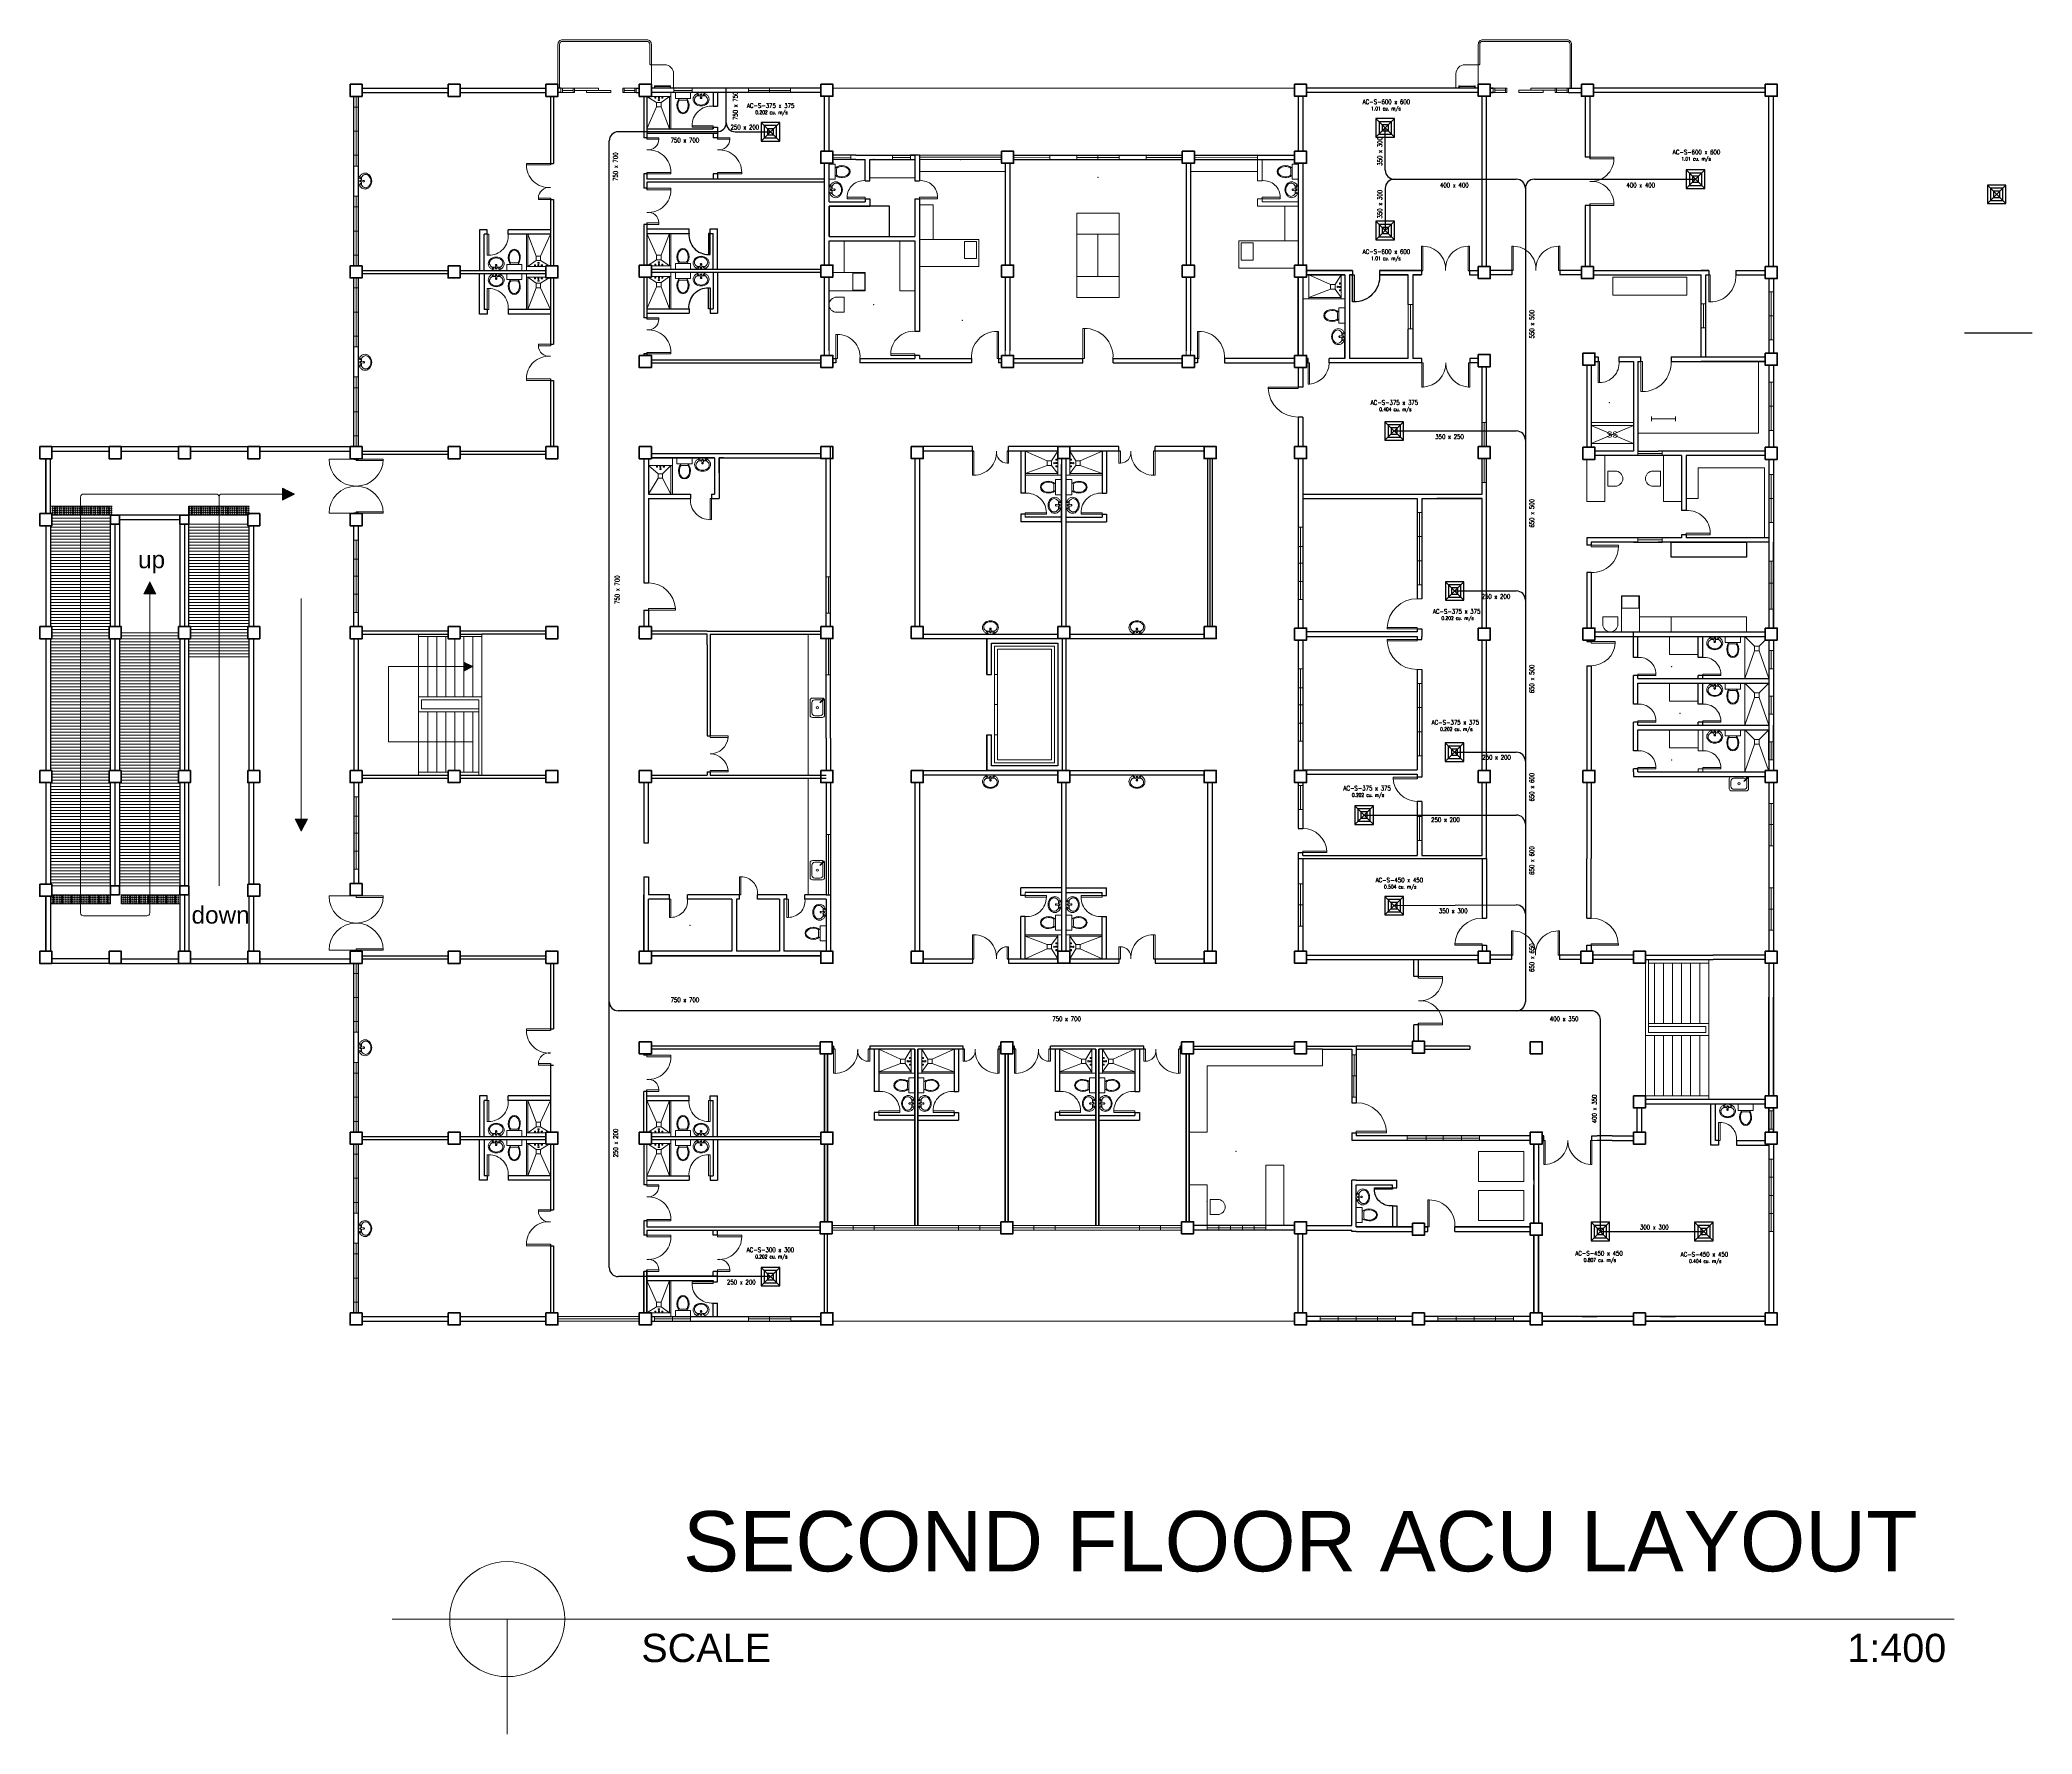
# Model space of a CAD drawing. Header units: millimetres. Extents: x 63005 to 126950, y 36019 to 74749.
# Drawn here: x 63181.6 to 63247.8, y 36217.5 to 36273.7 of the extents above; entities that cross this region are included whole.
import ezdxf

# ---------------------------------------------------------------- set-up
doc = ezdxf.new("R2010")
doc.units = ezdxf.units.MM
doc.header["$LTSCALE"] = 0.04
for name, color, linetype in [('ahu line', 150, 'Continuous'), ('diffuser', 7, 'Continuous'), ('ducting label', 7, 'Continuous'), ('Legends', 7, 'Continuous')]:
    doc.layers.add(name, color=color, linetype=linetype)
doc.layers.get('Legends').off()
doc.styles.add('Arch-Dim', font='simplex.shx', dxfattribs={"width": 0.75})
doc.styles.get("Standard").update_dxf_attribs({"font": 'arial.ttf', "width": 0.8})
doc.styles.add('SWISSLT175', font='swissl.ttf', dxfattribs={"height": 0.175})

# ---------------------------------------------------------------- blocks, each defined once
blk = doc.blocks.new('dr 900')
at = {"ltscale": 0.03}
blk.add_lwpolyline([(0, 0), (0.05, 0), (0.05, 0.9), (0, 0.9)], close=True, dxfattribs=at)
blk.add_arc((0.05, 0.049), 0.851, 356.72685, 90, dxfattribs=at)
blk = doc.blocks.new('door-.60m')
at = {"ltscale": 0.03}
blk.add_lwpolyline([(0, 0), (0.05, 0), (0.05, 0.6), (0, 0.6)], close=True, dxfattribs=at)
blk.add_arc((0.05, 0.048), 0.552, 355.02089, 90, dxfattribs=at)
blk = doc.blocks.new('dr 700')
at = {"ltscale": 0.03}
blk.add_lwpolyline([(0, 0), (0.05, 0), (0.05, 0.7), (0, 0.7)], close=True, dxfattribs=at)
blk.add_arc((0.05, 0.048), 0.652, 355.75781, 90, dxfattribs=at)
blk = doc.blocks.new('AC-S-12')
at = {"layer": 'diffuser', "color": 30}
for p, q in [((-0.15, 0.15), (0.15, -0.15)), ((0.15, 0.15), (-0.15, -0.15)), ((-0.15, 0.15), (-0.15, -0.15)), ((0.15, 0.15), (-0.15, 0.15)), ((-0.1, 0.1), (-0.1, -0.1)), ((0.1, 0.1), (-0.1, 0.1)), ((-0.05, 0.05), (-0.05, -0.05)), ((0.05, 0.05), (-0.05, 0.05)), ((0.05, -0.05), (0.05, 0.05)), ((0.1, -0.1), (0.1, 0.1)), ((0.15, -0.15), (0.15, 0.15)), ((-0.15, -0.15), (0.15, -0.15)), ((-0.1, -0.1), (0.1, -0.1)), ((-0.05, -0.05), (0.05, -0.05))]:
    blk.add_line(p, q, dxfattribs=at)
for points in [[(-0.358, 0.358, 0, 0.0447, 0), (-0.295, 0.295, 0, 0, 0), (-0.15, 0.15, 0, 0, 0)], [(0.358, 0.358, 0, 0.0447, 0), (0.295, 0.295, 0, 0, 0), (0.15, 0.15, 0, 0, 0)], [(-0.358, -0.358, 0, 0.0447, 0), (-0.295, -0.295, 0, 0, 0), (-0.15, -0.15, 0, 0, 0)], [(0.358, -0.358, 0, 0.0447, 0), (0.295, -0.295, 0, 0, 0), (0.15, -0.15, 0, 0, 0)]]:
    blk.add_lwpolyline(points, format="xyseb", dxfattribs=at)
blk = doc.blocks.new('fcu')
at = {"layer": 'diffuser', "xscale": 2.052644456280903, "yscale": 2.052644456280903, "zscale": 2.052644456280903}
blk.add_blockref('AC-S-12', (0, 0), dxfattribs=at)

msp = doc.modelspace()

# ---------------------------------------------------------------- linework, layer by layer
at = {"color": 8, "lineweight": 9}
for p, q in [((63202.37, 36272.91), (63201.9, 36272.91)), ((63202.67, 36272.135), (63202.67, 36272.61)), ((63228.64, 36272.136), (63228.64, 36272.611)), ((63228.94, 36272.911), (63229.41, 36272.911)), ((63229.38, 36272.738), (63229.38, 36272.263)), ((63201.93, 36272.135), (63202.73, 36272.135)), ((63202.025, 36271.985), (63202.625, 36271.985)), ((63202.05, 36272.215), (63202.03, 36272.215)), ((63202.03, 36272.215), (63202.03, 36272.135)), ((63202.05, 36272.135), (63202.05, 36272.215)), ((63202.3, 36272.205), (63202.05, 36272.205)), ((63202.3, 36272.185), (63202.05, 36272.185)), ((63202.3, 36272.205), (63202.55, 36272.205)), ((63202.3, 36272.185), (63202.55, 36272.185)), ((63202.55, 36272.135), (63202.55, 36272.215)), ((63202.55, 36272.215), (63202.57, 36272.215)), ((63202.57, 36272.215), (63202.57, 36272.135)), ((63202.625, 36271.985), (63203.225, 36271.985)), ((63202.68, 36271.985), (63202.68, 36272.135)), ((63203.28, 36272.135), (63202.68, 36272.135)), ((63203.28, 36272.06), (63202.68, 36272.06)), ((63202.73, 36271.985), (63202.73, 36271.785)), ((63203.23, 36271.985), (63202.73, 36271.985)), ((63203.23, 36271.785), (63203.23, 36271.985)), ((63203.28, 36271.985), (63203.28, 36272.135)), ((63203.556, 36271.883), (63203.454, 36271.883)), ((63203.566, 36271.787), (63203.553, 36271.909)), ((63203.595, 36271.787), (63203.608, 36271.909)), ((63205.15, 36272.135), (63205.15, 36271.985)), ((63206.55, 36272.06), (63205.15, 36272.06)), ((63205.85, 36272.135), (63205.85, 36271.985)), ((63206.55, 36271.985), (63206.55, 36272.135)), ((63223.28, 36272.136), (63207.955, 36272.135)), ((63228.76, 36272.214), (63228.74, 36272.214)), ((63228.74, 36272.214), (63228.74, 36272.133)), ((63228.76, 36272.134), (63228.76, 36272.214)), ((63229.01, 36272.203), (63228.76, 36272.203)), ((63229.01, 36272.183), (63228.76, 36272.183)), ((63229.01, 36272.203), (63229.26, 36272.203)), ((63229.01, 36272.183), (63229.26, 36272.183)), ((63229.26, 36272.133), (63229.26, 36272.213)), ((63229.26, 36272.213), (63229.28, 36272.213)), ((63229.28, 36272.213), (63229.28, 36272.133)), ((63192.055, 36269.547), (63192.055, 36271.86)), ((63192.055, 36270.703), (63192.055, 36271.503)), ((63192.055, 36271.503), (63192.205, 36271.503)), ((63192.13, 36271.86), (63192.13, 36269.547)), ((63192.205, 36271.503), (63192.205, 36269.903)), ((63201.93, 36271.86), (63202.58, 36271.86)), ((63202.05, 36271.86), (63202.084, 36271.86)), ((63202.05, 36271.859), (63202.05, 36271.86)), ((63202.05, 36271.859), (63202.084, 36271.859)), ((63202.05, 36271.859), (63202.053, 36271.852)), ((63202.05, 36271.826), (63202.052, 36271.83)), ((63202.05, 36271.804), (63202.05, 36271.826)), ((63202.05, 36271.804), (63202.083, 36271.804)), ((63202.054, 36271.802), (63202.05, 36271.804)), ((63202.053, 36271.852), (63202.08, 36271.852)), ((63202.053, 36271.838), (63202.054, 36271.84)), ((63202.053, 36271.838), (63202.081, 36271.838)), ((63202.053, 36271.832), (63202.053, 36271.838)), ((63202.054, 36271.84), (63202.08, 36271.84)), ((63202.054, 36271.826), (63202.061, 36271.826)), ((63202.054, 36271.813), (63202.054, 36271.825)), ((63202.054, 36271.802), (63202.08, 36271.802)), ((63202.054, 36271.801), (63202.054, 36271.802)), ((63202.054, 36271.801), (63202.08, 36271.801)), ((63202.055, 36271.852), (63202.055, 36271.84)), ((63202.061, 36271.813), (63202.061, 36271.825)), ((63202.08, 36271.826), (63202.073, 36271.826)), ((63202.073, 36271.813), (63202.073, 36271.825)), ((63202.078, 36271.852), (63202.078, 36271.84)), ((63202.084, 36271.859), (63202.08, 36271.852)), ((63202.081, 36271.838), (63202.08, 36271.84)), ((63202.08, 36271.813), (63202.08, 36271.825)), ((63202.08, 36271.802), (63202.083, 36271.804)), ((63202.08, 36271.801), (63202.08, 36271.802)), ((63202.081, 36271.832), (63202.081, 36271.838)), ((63202.083, 36271.826), (63202.081, 36271.83)), ((63202.083, 36271.804), (63202.083, 36271.826)), ((63202.084, 36271.859), (63202.084, 36271.86)), ((63202.163, 36271.854), (63202.151, 36271.86)), ((63202.151, 36271.86), (63202.209, 36271.86)), ((63202.168, 36271.774), (63202.16, 36271.732)), ((63202.2, 36271.728), (63202.161, 36271.728)), ((63202.198, 36271.854), (63202.163, 36271.854)), ((63202.163, 36271.844), (63202.163, 36271.854)), ((63202.163, 36271.854), (63202.198, 36271.854)), ((63202.198, 36271.844), (63202.163, 36271.844)), ((63202.164, 36271.826), (63202.166, 36271.83)), ((63202.164, 36271.804), (63202.164, 36271.826)), ((63202.164, 36271.804), (63202.173, 36271.804)), ((63202.167, 36271.802), (63202.164, 36271.804)), ((63202.166, 36271.838), (63202.167, 36271.84)), ((63202.166, 36271.838), (63202.173, 36271.838)), ((63202.166, 36271.832), (63202.166, 36271.838)), ((63202.167, 36271.84), (63202.173, 36271.84)), ((63202.167, 36271.826), (63202.173, 36271.826)), ((63202.167, 36271.813), (63202.167, 36271.825)), ((63202.167, 36271.802), (63202.173, 36271.802)), ((63202.167, 36271.801), (63202.167, 36271.802)), ((63202.167, 36271.801), (63202.173, 36271.801)), ((63202.168, 36271.782), (63202.168, 36271.774)), ((63202.193, 36271.782), (63202.168, 36271.782)), ((63202.168, 36271.774), (63202.193, 36271.774)), ((63202.168, 36271.774), (63202.193, 36271.774)), ((63202.169, 36271.844), (63202.169, 36271.84)), ((63202.173, 36271.782), (63202.173, 36271.844)), ((63202.173, 36271.844), (63202.188, 36271.844)), ((63202.188, 36271.844), (63202.188, 36271.782)), ((63202.188, 36271.84), (63202.194, 36271.84)), ((63202.188, 36271.838), (63202.194, 36271.838)), ((63202.194, 36271.826), (63202.188, 36271.826)), ((63202.188, 36271.804), (63202.197, 36271.804)), ((63202.188, 36271.802), (63202.193, 36271.802)), ((63202.188, 36271.801), (63202.193, 36271.801)), ((63202.192, 36271.844), (63202.192, 36271.84)), ((63202.193, 36271.802), (63202.197, 36271.804)), ((63202.193, 36271.801), (63202.193, 36271.802)), ((63202.193, 36271.774), (63202.193, 36271.782)), ((63202.193, 36271.774), (63202.201, 36271.732)), ((63202.194, 36271.838), (63202.194, 36271.84)), ((63202.194, 36271.832), (63202.194, 36271.838)), ((63202.194, 36271.813), (63202.194, 36271.825)), ((63202.197, 36271.826), (63202.195, 36271.83)), ((63202.197, 36271.804), (63202.197, 36271.826)), ((63202.209, 36271.86), (63202.198, 36271.854)), ((63202.198, 36271.854), (63202.198, 36271.844)), ((63202.277, 36271.859), (63202.277, 36271.86)), ((63202.277, 36271.86), (63202.311, 36271.86)), ((63202.277, 36271.859), (63202.28, 36271.852)), ((63202.277, 36271.859), (63202.311, 36271.859)), ((63202.277, 36271.826), (63202.28, 36271.83)), ((63202.277, 36271.804), (63202.277, 36271.826)), ((63202.281, 36271.802), (63202.277, 36271.804)), ((63202.277, 36271.804), (63202.311, 36271.804)), ((63202.28, 36271.852), (63202.308, 36271.852)), ((63202.28, 36271.838), (63202.281, 36271.84)), ((63202.28, 36271.832), (63202.28, 36271.838)), ((63202.28, 36271.838), (63202.308, 36271.838)), ((63202.281, 36271.84), (63202.307, 36271.84)), ((63202.281, 36271.826), (63202.288, 36271.826)), ((63202.281, 36271.813), (63202.281, 36271.825)), ((63202.281, 36271.801), (63202.281, 36271.802)), ((63202.281, 36271.802), (63202.307, 36271.802)), ((63202.281, 36271.801), (63202.307, 36271.801)), ((63202.283, 36271.852), (63202.283, 36271.84)), ((63202.288, 36271.813), (63202.288, 36271.825)), ((63202.307, 36271.826), (63202.3, 36271.826)), ((63202.3, 36271.813), (63202.3, 36271.825)), ((63202.305, 36271.852), (63202.305, 36271.84)), ((63202.308, 36271.838), (63202.307, 36271.84)), ((63202.307, 36271.813), (63202.307, 36271.825)), ((63202.307, 36271.802), (63202.311, 36271.804)), ((63202.307, 36271.801), (63202.307, 36271.802)), ((63202.311, 36271.859), (63202.308, 36271.852)), ((63202.308, 36271.832), (63202.308, 36271.838)), ((63202.311, 36271.826), (63202.309, 36271.83)), ((63202.311, 36271.859), (63202.311, 36271.86)), ((63202.311, 36271.804), (63202.311, 36271.826)), ((63202.73, 36271.785), (63203.23, 36271.785)), ((63202.89, 36271.735), (63203.071, 36271.735)), ((63192.055, 36270.703), (63192.205, 36270.703)), ((63192.205, 36269.903), (63192.055, 36269.903)), ((63207.955, 36269.911), (63207.955, 36269.911)), ((63207.955, 36269.911), (63208.555, 36269.911)), ((63208.555, 36269.911), (63208.555, 36269.761)), ((63209.93, 36269.761), (63209.93, 36269.911)), ((63210.53, 36269.911), (63210.53, 36269.761)), ((63211.593, 36269.911), (63210.83, 36269.911)), ((63212.793, 36269.911), (63211.593, 36269.911)), ((63212.793, 36269.911), (63213.555, 36269.911)), ((63213.955, 36269.911), (63213.955, 36269.911)), ((63215.155, 36269.911), (63215.155, 36269.761)), ((63216.055, 36269.761), (63216.055, 36269.911)), ((63216.755, 36269.911), (63216.755, 36269.761)), ((63216.755, 36269.911), (63217.455, 36269.911)), ((63217.455, 36269.911), (63217.455, 36269.761)), ((63218.355, 36269.911), (63218.355, 36269.761)), ((63219.955, 36269.911), (63219.955, 36269.911)), ((63222.055, 36269.761), (63222.055, 36269.911)), ((63192.055, 36269.047), (63192.055, 36269.547)), ((63192.055, 36269.547), (63192.205, 36269.547)), ((63207.68, 36269.111), (63207.68, 36269.638)), ((63208.03, 36269.611), (63207.83, 36269.611)), ((63207.83, 36269.611), (63207.83, 36269.111)), ((63208.555, 36269.836), (63207.955, 36269.838)), ((63208.03, 36269.111), (63208.03, 36269.611)), ((63208.08, 36269.27), (63208.08, 36269.451)), ((63209.93, 36269.836), (63210.53, 36269.836)), ((63210.53, 36269.761), (63209.93, 36269.761)), ((63213.555, 36269.838), (63210.83, 36269.838)), ((63211.593, 36269.761), (63210.83, 36269.761)), ((63212.793, 36269.761), (63211.593, 36269.761)), ((63212.793, 36269.761), (63213.555, 36269.761)), ((63215.155, 36269.836), (63213.955, 36269.838)), ((63217.455, 36269.836), (63216.055, 36269.836)), ((63216.755, 36269.761), (63216.055, 36269.761)), ((63218.355, 36269.836), (63219.555, 36269.836)), ((63222.055, 36269.836), (63219.955, 36269.838)), ((63222.055, 36269.761), (63222.205, 36269.761)), ((63223.155, 36269.27), (63223.155, 36269.451)), ((63223.205, 36269.611), (63223.405, 36269.611)), ((63223.205, 36269.111), (63223.205, 36269.611)), ((63223.405, 36269.638), (63223.405, 36268.361)), ((63223.405, 36269.611), (63223.405, 36269.111)), ((63192.055, 36269.047), (63192.055, 36268.547)), ((63192.403, 36269.062), (63192.281, 36269.075)), ((63192.403, 36269.033), (63192.281, 36269.019)), ((63207.83, 36269.111), (63208.03, 36269.111)), ((63208.028, 36268.775), (63207.906, 36268.788)), ((63208.028, 36268.746), (63207.906, 36268.733)), ((63210.68, 36269.161), (63209.18, 36269.161)), ((63223.405, 36269.111), (63223.205, 36269.111)), ((63223.208, 36268.775), (63223.329, 36268.788)), ((63223.208, 36268.746), (63223.329, 36268.733)), ((63192.055, 36268.547), (63192.205, 36268.547)), ((63192.055, 36266.235), (63192.055, 36268.547)), ((63192.055, 36267.391), (63192.055, 36268.191)), ((63192.055, 36268.191), (63192.205, 36268.191)), ((63192.13, 36268.547), (63192.13, 36266.235)), ((63192.205, 36268.191), (63192.205, 36266.591)), ((63192.055, 36267.391), (63192.205, 36267.391)), ((63192.205, 36266.591), (63192.055, 36266.591)), ((63192.055, 36266.235), (63192.205, 36266.235)), ((63196.38, 36266.085), (63198.33, 36266.085)), ((63196.38, 36265.985), (63198.33, 36265.985)), ((63196.766, 36266.283), (63196.753, 36266.161)), ((63196.795, 36266.283), (63196.808, 36266.161)), ((63196.805, 36266.187), (63196.907, 36266.187)), ((63197.13, 36266.285), (63197.13, 36266.085)), ((63197.63, 36266.285), (63197.13, 36266.285)), ((63197.13, 36266.085), (63197.63, 36266.085)), ((63197.13, 36265.785), (63197.13, 36265.985)), ((63197.13, 36265.985), (63197.63, 36265.985)), ((63197.471, 36266.335), (63197.29, 36266.335)), ((63197.63, 36266.085), (63197.63, 36266.285)), ((63197.63, 36265.985), (63197.63, 36265.785)), ((63198.43, 36266.21), (63197.78, 36266.21)), ((63198.054, 36266.267), (63198.05, 36266.265)), ((63198.05, 36266.265), (63198.05, 36266.243)), ((63198.083, 36266.265), (63198.05, 36266.265)), ((63198.05, 36266.243), (63198.052, 36266.239)), ((63198.05, 36266.21), (63198.053, 36266.217)), ((63198.05, 36266.21), (63198.05, 36266.21)), ((63198.084, 36266.21), (63198.05, 36266.21)), ((63198.084, 36266.21), (63198.05, 36266.21)), ((63198.053, 36266.237), (63198.053, 36266.231)), ((63198.081, 36266.231), (63198.053, 36266.231)), ((63198.053, 36266.231), (63198.054, 36266.229)), ((63198.08, 36266.217), (63198.053, 36266.217)), ((63198.054, 36266.268), (63198.054, 36266.267)), ((63198.08, 36266.268), (63198.054, 36266.268)), ((63198.08, 36266.267), (63198.054, 36266.267)), ((63198.054, 36266.256), (63198.054, 36266.244)), ((63198.054, 36266.243), (63198.061, 36266.243)), ((63198.08, 36266.229), (63198.054, 36266.229)), ((63198.055, 36266.217), (63198.055, 36266.229)), ((63198.061, 36266.256), (63198.061, 36266.244)), ((63198.073, 36266.256), (63198.073, 36266.244)), ((63198.08, 36266.243), (63198.073, 36266.243)), ((63198.078, 36266.217), (63198.078, 36266.229)), ((63198.08, 36266.268), (63198.08, 36266.267)), ((63198.08, 36266.267), (63198.083, 36266.265)), ((63198.08, 36266.256), (63198.08, 36266.244)), ((63198.081, 36266.231), (63198.08, 36266.229)), ((63198.084, 36266.21), (63198.08, 36266.217)), ((63198.083, 36266.243), (63198.081, 36266.239)), ((63198.081, 36266.237), (63198.081, 36266.231)), ((63198.083, 36266.265), (63198.083, 36266.243)), ((63198.084, 36266.21), (63198.084, 36266.21)), ((63198.151, 36266.21), (63198.163, 36266.215)), ((63198.209, 36266.21), (63198.151, 36266.21)), ((63198.168, 36266.295), (63198.16, 36266.337)), ((63198.161, 36266.342), (63198.2, 36266.342)), ((63198.163, 36266.225), (63198.198, 36266.225)), ((63198.163, 36266.215), (63198.163, 36266.225)), ((63198.163, 36266.215), (63198.198, 36266.215)), ((63198.198, 36266.215), (63198.163, 36266.215)), ((63198.167, 36266.267), (63198.164, 36266.265)), ((63198.173, 36266.265), (63198.164, 36266.265)), ((63198.164, 36266.265), (63198.164, 36266.243)), ((63198.164, 36266.243), (63198.166, 36266.239)), ((63198.166, 36266.237), (63198.166, 36266.231)), ((63198.173, 36266.231), (63198.166, 36266.231)), ((63198.166, 36266.231), (63198.167, 36266.229)), ((63198.173, 36266.268), (63198.167, 36266.268)), ((63198.167, 36266.268), (63198.167, 36266.267)), ((63198.173, 36266.267), (63198.167, 36266.267)), ((63198.167, 36266.256), (63198.167, 36266.244)), ((63198.167, 36266.243), (63198.173, 36266.243)), ((63198.173, 36266.229), (63198.167, 36266.229)), ((63198.193, 36266.295), (63198.168, 36266.295)), ((63198.168, 36266.295), (63198.168, 36266.287)), ((63198.193, 36266.295), (63198.168, 36266.295)), ((63198.168, 36266.287), (63198.193, 36266.287)), ((63198.169, 36266.225), (63198.169, 36266.229)), ((63198.173, 36266.225), (63198.173, 36266.287)), ((63198.188, 36266.225), (63198.173, 36266.225)), ((63198.188, 36266.287), (63198.188, 36266.225)), ((63198.194, 36266.268), (63198.188, 36266.268)), ((63198.194, 36266.267), (63198.188, 36266.267)), ((63198.197, 36266.265), (63198.188, 36266.265)), ((63198.194, 36266.243), (63198.188, 36266.243)), ((63198.194, 36266.231), (63198.188, 36266.231)), ((63198.194, 36266.229), (63198.188, 36266.229)), ((63198.192, 36266.225), (63198.192, 36266.229)), ((63198.193, 36266.295), (63198.201, 36266.337)), ((63198.193, 36266.287), (63198.193, 36266.295)), ((63198.194, 36266.268), (63198.194, 36266.267)), ((63198.194, 36266.267), (63198.197, 36266.265)), ((63198.194, 36266.256), (63198.194, 36266.244)), ((63198.194, 36266.237), (63198.194, 36266.231)), ((63198.194, 36266.231), (63198.194, 36266.229)), ((63198.197, 36266.243), (63198.195, 36266.239)), ((63198.197, 36266.265), (63198.197, 36266.243)), ((63198.198, 36266.225), (63198.198, 36266.215)), ((63198.198, 36266.215), (63198.209, 36266.21)), ((63198.281, 36266.267), (63198.277, 36266.265)), ((63198.311, 36266.265), (63198.277, 36266.265)), ((63198.277, 36266.265), (63198.277, 36266.243)), ((63198.277, 36266.243), (63198.28, 36266.239)), ((63198.277, 36266.21), (63198.28, 36266.217)), ((63198.311, 36266.21), (63198.277, 36266.21)), ((63198.311, 36266.21), (63198.277, 36266.21)), ((63198.277, 36266.21), (63198.277, 36266.21)), ((63198.28, 36266.237), (63198.28, 36266.231)), ((63198.28, 36266.231), (63198.281, 36266.229)), ((63198.308, 36266.231), (63198.28, 36266.231)), ((63198.308, 36266.217), (63198.28, 36266.217)), ((63198.307, 36266.268), (63198.281, 36266.268)), ((63198.281, 36266.268), (63198.281, 36266.267)), ((63198.307, 36266.267), (63198.281, 36266.267)), ((63198.281, 36266.256), (63198.281, 36266.244)), ((63198.281, 36266.243), (63198.288, 36266.243)), ((63198.307, 36266.229), (63198.281, 36266.229)), ((63198.283, 36266.217), (63198.283, 36266.229)), ((63198.288, 36266.256), (63198.288, 36266.244)), ((63198.3, 36266.256), (63198.3, 36266.244)), ((63198.307, 36266.243), (63198.3, 36266.243)), ((63198.305, 36266.217), (63198.305, 36266.229)), ((63198.307, 36266.268), (63198.307, 36266.267)), ((63198.307, 36266.267), (63198.311, 36266.265)), ((63198.307, 36266.256), (63198.307, 36266.244)), ((63198.308, 36266.231), (63198.307, 36266.229)), ((63198.308, 36266.237), (63198.308, 36266.231)), ((63198.311, 36266.21), (63198.308, 36266.217)), ((63198.311, 36266.243), (63198.309, 36266.239)), ((63198.311, 36266.265), (63198.311, 36266.243)), ((63198.311, 36266.21), (63198.311, 36266.21)), ((63201.93, 36266.235), (63202.58, 36266.235)), ((63202.054, 36266.292), (63202.05, 36266.29)), ((63202.05, 36266.29), (63202.083, 36266.29)), ((63202.05, 36266.29), (63202.05, 36266.268)), ((63202.05, 36266.268), (63202.052, 36266.264)), ((63202.05, 36266.235), (63202.053, 36266.242)), ((63202.05, 36266.235), (63202.084, 36266.235)), ((63202.05, 36266.235), (63202.084, 36266.235)), ((63202.05, 36266.235), (63202.05, 36266.235)), ((63202.053, 36266.262), (63202.053, 36266.256)), ((63202.053, 36266.256), (63202.054, 36266.254)), ((63202.053, 36266.256), (63202.081, 36266.256)), ((63202.053, 36266.242), (63202.08, 36266.242)), ((63202.054, 36266.293), (63202.08, 36266.293)), ((63202.054, 36266.293), (63202.054, 36266.292)), ((63202.054, 36266.292), (63202.08, 36266.292)), ((63202.054, 36266.281), (63202.054, 36266.269)), ((63202.054, 36266.268), (63202.061, 36266.268)), ((63202.054, 36266.254), (63202.08, 36266.254)), ((63202.055, 36266.242), (63202.055, 36266.254)), ((63202.061, 36266.281), (63202.061, 36266.269)), ((63202.073, 36266.281), (63202.073, 36266.269)), ((63202.08, 36266.268), (63202.073, 36266.268)), ((63202.078, 36266.242), (63202.078, 36266.254)), ((63202.08, 36266.293), (63202.08, 36266.292)), ((63202.08, 36266.292), (63202.083, 36266.29)), ((63202.08, 36266.281), (63202.08, 36266.269)), ((63202.081, 36266.256), (63202.08, 36266.254)), ((63202.084, 36266.235), (63202.08, 36266.242)), ((63202.083, 36266.268), (63202.081, 36266.264)), ((63202.081, 36266.262), (63202.081, 36266.256)), ((63202.083, 36266.29), (63202.083, 36266.268)), ((63202.084, 36266.235), (63202.084, 36266.235)), ((63202.163, 36266.24), (63202.151, 36266.235)), ((63202.151, 36266.235), (63202.209, 36266.235)), ((63202.168, 36266.32), (63202.16, 36266.362)), ((63202.2, 36266.367), (63202.161, 36266.367)), ((63202.198, 36266.25), (63202.163, 36266.25)), ((63202.163, 36266.25), (63202.163, 36266.24)), ((63202.198, 36266.24), (63202.163, 36266.24)), ((63202.163, 36266.24), (63202.198, 36266.24)), ((63202.167, 36266.292), (63202.164, 36266.29)), ((63202.164, 36266.29), (63202.173, 36266.29)), ((63202.164, 36266.29), (63202.164, 36266.268)), ((63202.164, 36266.268), (63202.166, 36266.264)), ((63202.166, 36266.262), (63202.166, 36266.256)), ((63202.166, 36266.256), (63202.173, 36266.256)), ((63202.166, 36266.256), (63202.167, 36266.254)), ((63202.167, 36266.293), (63202.173, 36266.293)), ((63202.167, 36266.293), (63202.167, 36266.292)), ((63202.167, 36266.292), (63202.173, 36266.292)), ((63202.167, 36266.281), (63202.167, 36266.269)), ((63202.167, 36266.268), (63202.173, 36266.268)), ((63202.167, 36266.254), (63202.173, 36266.254)), ((63202.168, 36266.312), (63202.168, 36266.32)), ((63202.168, 36266.32), (63202.193, 36266.32)), ((63202.168, 36266.32), (63202.193, 36266.32)), ((63202.193, 36266.312), (63202.168, 36266.312)), ((63202.169, 36266.25), (63202.169, 36266.254)), ((63202.173, 36266.312), (63202.173, 36266.25)), ((63202.173, 36266.25), (63202.188, 36266.25)), ((63202.188, 36266.25), (63202.188, 36266.312)), ((63202.188, 36266.293), (63202.193, 36266.293)), ((63202.188, 36266.292), (63202.193, 36266.292)), ((63202.188, 36266.29), (63202.197, 36266.29)), ((63202.194, 36266.268), (63202.188, 36266.268)), ((63202.188, 36266.256), (63202.194, 36266.256)), ((63202.188, 36266.254), (63202.194, 36266.254)), ((63202.192, 36266.25), (63202.192, 36266.254)), ((63202.193, 36266.32), (63202.201, 36266.362)), ((63202.193, 36266.32), (63202.193, 36266.312)), ((63202.193, 36266.293), (63202.193, 36266.292)), ((63202.193, 36266.292), (63202.197, 36266.29)), ((63202.194, 36266.281), (63202.194, 36266.269)), ((63202.194, 36266.262), (63202.194, 36266.256)), ((63202.194, 36266.256), (63202.194, 36266.254)), ((63202.197, 36266.268), (63202.195, 36266.264)), ((63202.197, 36266.29), (63202.197, 36266.268)), ((63202.198, 36266.24), (63202.198, 36266.25)), ((63202.209, 36266.235), (63202.198, 36266.24)), ((63202.281, 36266.292), (63202.277, 36266.29)), ((63202.277, 36266.29), (63202.277, 36266.268)), ((63202.277, 36266.29), (63202.311, 36266.29)), ((63202.277, 36266.268), (63202.28, 36266.264)), ((63202.277, 36266.235), (63202.28, 36266.242)), ((63202.277, 36266.235), (63202.277, 36266.235)), ((63202.277, 36266.235), (63202.311, 36266.235)), ((63202.277, 36266.235), (63202.311, 36266.235)), ((63202.28, 36266.262), (63202.28, 36266.256)), ((63202.28, 36266.256), (63202.308, 36266.256)), ((63202.28, 36266.256), (63202.281, 36266.254)), ((63202.28, 36266.242), (63202.308, 36266.242)), ((63202.281, 36266.293), (63202.281, 36266.292)), ((63202.281, 36266.293), (63202.307, 36266.293)), ((63202.281, 36266.292), (63202.307, 36266.292)), ((63202.281, 36266.281), (63202.281, 36266.269)), ((63202.281, 36266.268), (63202.288, 36266.268)), ((63202.281, 36266.254), (63202.307, 36266.254)), ((63202.283, 36266.242), (63202.283, 36266.254)), ((63202.288, 36266.281), (63202.288, 36266.269)), ((63202.3, 36266.281), (63202.3, 36266.269)), ((63202.307, 36266.268), (63202.3, 36266.268)), ((63202.305, 36266.242), (63202.305, 36266.254)), ((63202.307, 36266.293), (63202.307, 36266.292)), ((63202.307, 36266.292), (63202.311, 36266.29)), ((63202.307, 36266.281), (63202.307, 36266.269)), ((63202.308, 36266.256), (63202.307, 36266.254)), ((63202.308, 36266.262), (63202.308, 36266.256)), ((63202.311, 36266.235), (63202.308, 36266.242)), ((63202.311, 36266.268), (63202.309, 36266.264)), ((63202.311, 36266.29), (63202.311, 36266.268)), ((63202.311, 36266.235), (63202.311, 36266.235)), ((63202.73, 36266.11), (63202.73, 36266.31)), ((63202.73, 36266.31), (63203.23, 36266.31)), ((63203.23, 36266.11), (63202.73, 36266.11)), ((63202.73, 36266.01), (63202.73, 36265.81)), ((63203.23, 36266.01), (63202.73, 36266.01)), ((63202.89, 36266.36), (63203.071, 36266.36)), ((63203.23, 36266.31), (63203.23, 36266.11)), ((63203.23, 36265.81), (63203.23, 36266.01)), ((63203.566, 36266.308), (63203.553, 36266.186)), ((63203.566, 36265.812), (63203.553, 36265.934)), ((63203.595, 36266.308), (63203.608, 36266.186)), ((63203.595, 36265.812), (63203.608, 36265.934)), ((63207.955, 36266.011), (63209.03, 36266.011)), ((63223.755, 36265.936), (63223.755, 36265.136)), ((63224.83, 36265.936), (63224.83, 36265.136)), ((63192.055, 36263.547), (63192.055, 36265.835)), ((63192.055, 36264.703), (63192.055, 36265.503)), ((63192.055, 36265.503), (63192.205, 36265.503)), ((63192.13, 36265.835), (63192.13, 36263.547)), ((63192.205, 36265.503), (63192.205, 36263.903)), ((63196.766, 36265.787), (63196.753, 36265.909)), ((63196.795, 36265.787), (63196.808, 36265.909)), ((63197.63, 36265.785), (63197.13, 36265.785)), ((63197.471, 36265.735), (63197.29, 36265.735)), ((63198.43, 36265.86), (63197.78, 36265.86)), ((63198.05, 36265.859), (63198.05, 36265.86)), ((63198.084, 36265.86), (63198.05, 36265.86)), ((63198.05, 36265.859), (63198.053, 36265.852)), ((63198.084, 36265.859), (63198.05, 36265.859)), ((63198.05, 36265.826), (63198.052, 36265.83)), ((63198.05, 36265.804), (63198.05, 36265.826)), ((63198.054, 36265.802), (63198.05, 36265.804)), ((63198.083, 36265.804), (63198.05, 36265.804)), ((63198.08, 36265.852), (63198.053, 36265.852)), ((63198.053, 36265.838), (63198.054, 36265.84)), ((63198.053, 36265.832), (63198.053, 36265.838)), ((63198.081, 36265.838), (63198.053, 36265.838)), ((63198.08, 36265.84), (63198.054, 36265.84)), ((63198.054, 36265.826), (63198.061, 36265.826)), ((63198.054, 36265.813), (63198.054, 36265.825)), ((63198.054, 36265.801), (63198.054, 36265.802)), ((63198.08, 36265.802), (63198.054, 36265.802)), ((63198.08, 36265.801), (63198.054, 36265.801)), ((63198.055, 36265.852), (63198.055, 36265.84)), ((63198.061, 36265.813), (63198.061, 36265.825)), ((63198.08, 36265.826), (63198.073, 36265.826)), ((63198.073, 36265.813), (63198.073, 36265.825)), ((63198.078, 36265.852), (63198.078, 36265.84)), ((63198.084, 36265.859), (63198.08, 36265.852)), ((63198.081, 36265.838), (63198.08, 36265.84)), ((63198.08, 36265.813), (63198.08, 36265.825)), ((63198.08, 36265.802), (63198.083, 36265.804)), ((63198.08, 36265.801), (63198.08, 36265.802)), ((63198.081, 36265.832), (63198.081, 36265.838)), ((63198.083, 36265.826), (63198.081, 36265.83)), ((63198.083, 36265.804), (63198.083, 36265.826)), ((63198.084, 36265.859), (63198.084, 36265.86)), ((63198.151, 36265.86), (63198.163, 36265.854)), ((63198.209, 36265.86), (63198.151, 36265.86)), ((63198.168, 36265.774), (63198.16, 36265.732)), ((63198.161, 36265.728), (63198.2, 36265.728)), ((63198.163, 36265.854), (63198.198, 36265.854)), ((63198.198, 36265.854), (63198.163, 36265.854)), ((63198.163, 36265.854), (63198.163, 36265.844)), ((63198.163, 36265.844), (63198.198, 36265.844)), ((63198.164, 36265.826), (63198.166, 36265.83)), ((63198.164, 36265.804), (63198.164, 36265.826)), ((63198.173, 36265.804), (63198.164, 36265.804)), ((63198.167, 36265.802), (63198.164, 36265.804)), ((63198.166, 36265.838), (63198.167, 36265.84)), ((63198.173, 36265.838), (63198.166, 36265.838)), ((63198.166, 36265.832), (63198.166, 36265.838)), ((63198.173, 36265.84), (63198.167, 36265.84)), ((63198.167, 36265.826), (63198.173, 36265.826)), ((63198.167, 36265.813), (63198.167, 36265.825)), ((63198.173, 36265.802), (63198.167, 36265.802)), ((63198.167, 36265.801), (63198.167, 36265.802)), ((63198.173, 36265.801), (63198.167, 36265.801)), ((63198.168, 36265.774), (63198.168, 36265.782)), ((63198.168, 36265.782), (63198.193, 36265.782)), ((63198.193, 36265.774), (63198.168, 36265.774)), ((63198.193, 36265.774), (63198.168, 36265.774)), ((63198.169, 36265.844), (63198.169, 36265.84)), ((63198.173, 36265.844), (63198.173, 36265.782)), ((63198.188, 36265.844), (63198.173, 36265.844)), ((63198.188, 36265.782), (63198.188, 36265.844)), ((63198.194, 36265.84), (63198.188, 36265.84)), ((63198.194, 36265.838), (63198.188, 36265.838)), ((63198.194, 36265.826), (63198.188, 36265.826)), ((63198.197, 36265.804), (63198.188, 36265.804)), ((63198.194, 36265.802), (63198.188, 36265.802)), ((63198.194, 36265.801), (63198.188, 36265.801)), ((63198.192, 36265.844), (63198.192, 36265.84)), ((63198.193, 36265.782), (63198.193, 36265.774)), ((63198.193, 36265.774), (63198.201, 36265.732)), ((63198.194, 36265.838), (63198.194, 36265.84)), ((63198.194, 36265.832), (63198.194, 36265.838)), ((63198.194, 36265.813), (63198.194, 36265.825)), ((63198.194, 36265.802), (63198.197, 36265.804)), ((63198.194, 36265.801), (63198.194, 36265.802)), ((63198.197, 36265.826), (63198.195, 36265.83)), ((63198.197, 36265.804), (63198.197, 36265.826)), ((63198.198, 36265.854), (63198.209, 36265.86)), ((63198.198, 36265.844), (63198.198, 36265.854)), ((63198.311, 36265.86), (63198.277, 36265.86)), ((63198.277, 36265.859), (63198.277, 36265.86)), ((63198.311, 36265.859), (63198.277, 36265.859)), ((63198.277, 36265.859), (63198.28, 36265.852)), ((63198.277, 36265.826), (63198.28, 36265.83)), ((63198.277, 36265.804), (63198.277, 36265.826)), ((63198.311, 36265.804), (63198.277, 36265.804)), ((63198.281, 36265.802), (63198.277, 36265.804)), ((63198.308, 36265.852), (63198.28, 36265.852)), ((63198.28, 36265.838), (63198.281, 36265.84)), ((63198.308, 36265.838), (63198.28, 36265.838)), ((63198.28, 36265.832), (63198.28, 36265.838)), ((63198.307, 36265.84), (63198.281, 36265.84)), ((63198.281, 36265.826), (63198.288, 36265.826)), ((63198.281, 36265.813), (63198.281, 36265.825)), ((63198.307, 36265.802), (63198.281, 36265.802)), ((63198.281, 36265.801), (63198.281, 36265.802)), ((63198.307, 36265.801), (63198.281, 36265.801)), ((63198.283, 36265.852), (63198.283, 36265.84)), ((63198.288, 36265.813), (63198.288, 36265.825)), ((63198.307, 36265.826), (63198.3, 36265.826)), ((63198.3, 36265.813), (63198.3, 36265.825)), ((63198.305, 36265.852), (63198.305, 36265.84)), ((63198.308, 36265.838), (63198.307, 36265.84)), ((63198.307, 36265.813), (63198.307, 36265.825)), ((63198.307, 36265.802), (63198.311, 36265.804)), ((63198.307, 36265.801), (63198.307, 36265.802)), ((63198.311, 36265.859), (63198.308, 36265.852)), ((63198.308, 36265.832), (63198.308, 36265.838)), ((63198.311, 36265.826), (63198.309, 36265.83)), ((63198.311, 36265.859), (63198.311, 36265.86)), ((63198.311, 36265.804), (63198.311, 36265.826)), ((63201.93, 36265.885), (63202.58, 36265.885)), ((63202.05, 36265.885), (63202.084, 36265.885)), ((63202.05, 36265.884), (63202.05, 36265.885)), ((63202.05, 36265.884), (63202.084, 36265.884)), ((63202.05, 36265.884), (63202.053, 36265.877)), ((63202.05, 36265.851), (63202.052, 36265.855)), ((63202.05, 36265.829), (63202.05, 36265.851)), ((63202.05, 36265.829), (63202.083, 36265.829)), ((63202.054, 36265.827), (63202.05, 36265.829)), ((63202.053, 36265.877), (63202.08, 36265.877)), ((63202.053, 36265.863), (63202.054, 36265.865)), ((63202.053, 36265.863), (63202.081, 36265.863)), ((63202.053, 36265.857), (63202.053, 36265.863)), ((63202.054, 36265.865), (63202.08, 36265.865)), ((63202.054, 36265.851), (63202.061, 36265.851)), ((63202.054, 36265.838), (63202.054, 36265.85)), ((63202.054, 36265.827), (63202.08, 36265.827)), ((63202.054, 36265.826), (63202.054, 36265.827)), ((63202.054, 36265.826), (63202.08, 36265.826)), ((63202.055, 36265.877), (63202.055, 36265.865)), ((63202.061, 36265.838), (63202.061, 36265.85)), ((63202.08, 36265.851), (63202.073, 36265.851)), ((63202.073, 36265.838), (63202.073, 36265.85)), ((63202.078, 36265.877), (63202.078, 36265.865)), ((63202.084, 36265.884), (63202.08, 36265.877)), ((63202.081, 36265.863), (63202.08, 36265.865)), ((63202.08, 36265.838), (63202.08, 36265.85)), ((63202.08, 36265.827), (63202.083, 36265.829)), ((63202.08, 36265.826), (63202.08, 36265.827)), ((63202.081, 36265.857), (63202.081, 36265.863)), ((63202.083, 36265.851), (63202.081, 36265.855)), ((63202.083, 36265.829), (63202.083, 36265.851)), ((63202.084, 36265.884), (63202.084, 36265.885)), ((63202.163, 36265.879), (63202.151, 36265.885)), ((63202.151, 36265.885), (63202.209, 36265.885)), ((63202.168, 36265.799), (63202.16, 36265.757)), ((63202.2, 36265.753), (63202.161, 36265.753)), ((63202.198, 36265.879), (63202.163, 36265.879)), ((63202.163, 36265.869), (63202.163, 36265.879)), ((63202.163, 36265.879), (63202.198, 36265.879)), ((63202.198, 36265.869), (63202.163, 36265.869)), ((63202.164, 36265.851), (63202.166, 36265.855)), ((63202.164, 36265.829), (63202.164, 36265.851)), ((63202.164, 36265.829), (63202.173, 36265.829)), ((63202.167, 36265.827), (63202.164, 36265.829)), ((63202.166, 36265.863), (63202.167, 36265.865)), ((63202.166, 36265.863), (63202.173, 36265.863)), ((63202.166, 36265.857), (63202.166, 36265.863)), ((63202.167, 36265.865), (63202.173, 36265.865)), ((63202.167, 36265.851), (63202.173, 36265.851)), ((63202.167, 36265.838), (63202.167, 36265.85)), ((63202.167, 36265.827), (63202.173, 36265.827)), ((63202.167, 36265.826), (63202.167, 36265.827)), ((63202.167, 36265.826), (63202.173, 36265.826)), ((63202.168, 36265.807), (63202.168, 36265.799)), ((63202.193, 36265.807), (63202.168, 36265.807)), ((63202.168, 36265.799), (63202.193, 36265.799)), ((63202.168, 36265.799), (63202.193, 36265.799)), ((63202.169, 36265.869), (63202.169, 36265.865)), ((63202.173, 36265.807), (63202.173, 36265.869)), ((63202.173, 36265.869), (63202.188, 36265.869)), ((63202.188, 36265.869), (63202.188, 36265.807)), ((63202.188, 36265.865), (63202.194, 36265.865)), ((63202.188, 36265.863), (63202.194, 36265.863)), ((63202.194, 36265.851), (63202.188, 36265.851)), ((63202.188, 36265.829), (63202.197, 36265.829)), ((63202.188, 36265.827), (63202.193, 36265.827)), ((63202.188, 36265.826), (63202.193, 36265.826)), ((63202.192, 36265.869), (63202.192, 36265.865)), ((63202.193, 36265.827), (63202.197, 36265.829)), ((63202.193, 36265.826), (63202.193, 36265.827)), ((63202.193, 36265.799), (63202.193, 36265.807)), ((63202.193, 36265.799), (63202.201, 36265.757)), ((63202.194, 36265.863), (63202.194, 36265.865)), ((63202.194, 36265.857), (63202.194, 36265.863)), ((63202.194, 36265.838), (63202.194, 36265.85)), ((63202.197, 36265.851), (63202.195, 36265.855)), ((63202.197, 36265.829), (63202.197, 36265.851)), ((63202.209, 36265.885), (63202.198, 36265.879)), ((63202.198, 36265.879), (63202.198, 36265.869)), ((63202.277, 36265.884), (63202.277, 36265.885)), ((63202.277, 36265.885), (63202.311, 36265.885)), ((63202.277, 36265.884), (63202.28, 36265.877)), ((63202.277, 36265.884), (63202.311, 36265.884)), ((63202.277, 36265.851), (63202.28, 36265.855)), ((63202.277, 36265.829), (63202.277, 36265.851)), ((63202.281, 36265.827), (63202.277, 36265.829)), ((63202.277, 36265.829), (63202.311, 36265.829)), ((63202.28, 36265.877), (63202.308, 36265.877)), ((63202.28, 36265.863), (63202.281, 36265.865)), ((63202.28, 36265.857), (63202.28, 36265.863)), ((63202.28, 36265.863), (63202.308, 36265.863)), ((63202.281, 36265.865), (63202.307, 36265.865)), ((63202.281, 36265.851), (63202.288, 36265.851)), ((63202.281, 36265.838), (63202.281, 36265.85)), ((63202.281, 36265.826), (63202.281, 36265.827)), ((63202.281, 36265.827), (63202.307, 36265.827)), ((63202.281, 36265.826), (63202.307, 36265.826)), ((63202.283, 36265.877), (63202.283, 36265.865)), ((63202.288, 36265.838), (63202.288, 36265.85)), ((63202.307, 36265.851), (63202.3, 36265.851)), ((63202.3, 36265.838), (63202.3, 36265.85)), ((63202.305, 36265.877), (63202.305, 36265.865)), ((63202.308, 36265.863), (63202.307, 36265.865)), ((63202.307, 36265.838), (63202.307, 36265.85)), ((63202.307, 36265.827), (63202.311, 36265.829)), ((63202.307, 36265.826), (63202.307, 36265.827)), ((63202.311, 36265.884), (63202.308, 36265.877)), ((63202.308, 36265.857), (63202.308, 36265.863)), ((63202.311, 36265.851), (63202.309, 36265.855)), ((63202.311, 36265.884), (63202.311, 36265.885)), ((63202.311, 36265.829), (63202.311, 36265.851)), ((63202.73, 36265.81), (63203.23, 36265.81)), ((63202.89, 36265.76), (63203.071, 36265.76)), ((63203.556, 36265.908), (63203.454, 36265.908)), ((63224.699, 36265.516), (63224.699, 36265.555)), ((63224.745, 36265.548), (63224.703, 36265.556)), ((63224.745, 36265.523), (63224.703, 36265.515)), ((63224.753, 36265.548), (63224.745, 36265.548)), ((63224.745, 36265.548), (63224.745, 36265.523)), ((63224.745, 36265.548), (63224.745, 36265.523)), ((63224.745, 36265.523), (63224.753, 36265.523)), ((63224.753, 36265.523), (63224.753, 36265.548)), ((63224.753, 36265.543), (63224.815, 36265.543)), ((63224.815, 36265.528), (63224.753, 36265.528)), ((63224.772, 36265.662), (63224.772, 36265.636)), ((63224.772, 36265.662), (63224.773, 36265.662)), ((63224.772, 36265.636), (63224.773, 36265.636)), ((63224.772, 36265.549), (63224.772, 36265.543)), ((63224.772, 36265.549), (63224.773, 36265.549)), ((63224.772, 36265.528), (63224.772, 36265.522)), ((63224.772, 36265.522), (63224.773, 36265.522)), ((63224.772, 36265.435), (63224.773, 36265.435)), ((63224.772, 36265.435), (63224.772, 36265.409)), ((63224.772, 36265.409), (63224.773, 36265.409)), ((63224.773, 36265.662), (63224.775, 36265.666)), ((63224.773, 36265.662), (63224.773, 36265.636)), ((63224.773, 36265.636), (63224.775, 36265.632)), ((63224.773, 36265.549), (63224.775, 36265.552)), ((63224.773, 36265.549), (63224.773, 36265.543)), ((63224.773, 36265.528), (63224.773, 36265.522)), ((63224.773, 36265.522), (63224.775, 36265.519)), ((63224.773, 36265.435), (63224.775, 36265.439)), ((63224.773, 36265.435), (63224.773, 36265.409)), ((63224.773, 36265.409), (63224.775, 36265.405)), ((63224.775, 36265.666), (63224.775, 36265.632)), ((63224.775, 36265.666), (63224.797, 36265.666)), ((63224.775, 36265.632), (63224.797, 36265.632)), ((63224.775, 36265.552), (63224.775, 36265.543)), ((63224.775, 36265.552), (63224.797, 36265.552)), ((63224.775, 36265.528), (63224.775, 36265.519)), ((63224.775, 36265.519), (63224.797, 36265.519)), ((63224.775, 36265.439), (63224.797, 36265.439)), ((63224.775, 36265.439), (63224.775, 36265.405)), ((63224.775, 36265.405), (63224.797, 36265.405)), ((63224.784, 36265.662), (63224.796, 36265.662)), ((63224.784, 36265.655), (63224.796, 36265.655)), ((63224.784, 36265.643), (63224.796, 36265.643)), ((63224.784, 36265.636), (63224.796, 36265.636)), ((63224.784, 36265.549), (63224.796, 36265.549)), ((63224.784, 36265.522), (63224.796, 36265.522)), ((63224.784, 36265.435), (63224.796, 36265.435)), ((63224.784, 36265.428), (63224.796, 36265.428)), ((63224.784, 36265.416), (63224.796, 36265.416)), ((63224.784, 36265.409), (63224.796, 36265.409)), ((63224.797, 36265.666), (63224.801, 36265.664)), ((63224.797, 36265.662), (63224.797, 36265.655)), ((63224.797, 36265.636), (63224.797, 36265.643)), ((63224.797, 36265.632), (63224.801, 36265.635)), ((63224.797, 36265.552), (63224.801, 36265.55)), ((63224.797, 36265.549), (63224.797, 36265.543)), ((63224.797, 36265.522), (63224.797, 36265.528)), ((63224.797, 36265.519), (63224.801, 36265.521)), ((63224.797, 36265.439), (63224.801, 36265.436)), ((63224.797, 36265.435), (63224.797, 36265.428)), ((63224.797, 36265.409), (63224.797, 36265.416)), ((63224.797, 36265.405), (63224.801, 36265.407)), ((63224.803, 36265.663), (63224.809, 36265.663)), ((63224.803, 36265.635), (63224.809, 36265.635)), ((63224.803, 36265.55), (63224.809, 36265.55)), ((63224.803, 36265.521), (63224.809, 36265.521)), ((63224.803, 36265.436), (63224.809, 36265.436)), ((63224.803, 36265.408), (63224.809, 36265.408)), ((63224.809, 36265.663), (63224.811, 36265.662)), ((63224.809, 36265.663), (63224.809, 36265.635)), ((63224.809, 36265.635), (63224.811, 36265.636)), ((63224.809, 36265.55), (63224.809, 36265.543)), ((63224.809, 36265.55), (63224.811, 36265.549)), ((63224.809, 36265.528), (63224.809, 36265.521)), ((63224.809, 36265.521), (63224.811, 36265.522)), ((63224.809, 36265.436), (63224.809, 36265.408)), ((63224.809, 36265.436), (63224.811, 36265.435)), ((63224.809, 36265.408), (63224.811, 36265.409)), ((63224.811, 36265.662), (63224.811, 36265.636)), ((63224.823, 36265.661), (63224.811, 36265.661)), ((63224.823, 36265.638), (63224.811, 36265.638)), ((63224.811, 36265.549), (63224.811, 36265.543)), ((63224.815, 36265.547), (63224.811, 36265.547)), ((63224.811, 36265.528), (63224.811, 36265.522)), ((63224.815, 36265.524), (63224.811, 36265.524)), ((63224.811, 36265.435), (63224.811, 36265.409)), ((63224.823, 36265.433), (63224.811, 36265.433)), ((63224.823, 36265.411), (63224.811, 36265.411)), ((63224.815, 36265.518), (63224.815, 36265.553)), ((63224.815, 36265.553), (63224.825, 36265.553)), ((63224.815, 36265.543), (63224.815, 36265.528)), ((63224.825, 36265.518), (63224.815, 36265.518)), ((63224.83, 36265.666), (63224.823, 36265.663)), ((63224.823, 36265.663), (63224.823, 36265.636)), ((63224.83, 36265.632), (63224.823, 36265.636)), ((63224.83, 36265.439), (63224.823, 36265.436)), ((63224.823, 36265.436), (63224.823, 36265.408)), ((63224.83, 36265.405), (63224.823, 36265.408)), ((63224.825, 36265.553), (63224.83, 36265.564)), ((63224.825, 36265.518), (63224.825, 36265.553)), ((63224.825, 36265.553), (63224.825, 36265.518)), ((63224.83, 36265.507), (63224.825, 36265.518)), ((63224.83, 36265.666), (63224.83, 36265.632)), ((63224.83, 36265.666), (63224.83, 36265.632)), ((63224.83, 36265.666), (63224.83, 36265.666)), ((63224.83, 36265.632), (63224.83, 36265.632)), ((63224.83, 36265.564), (63224.83, 36265.507)), ((63224.83, 36265.439), (63224.83, 36265.439)), ((63224.83, 36265.439), (63224.83, 36265.405)), ((63224.83, 36265.439), (63224.83, 36265.405)), ((63224.83, 36265.405), (63224.83, 36265.405)), ((63239.03, 36265.173), (63239.03, 36265.813)), ((63239.03, 36264.575), (63239.03, 36265.375)), ((63239.03, 36265.375), (63239.18, 36265.375)), ((63239.105, 36265.375), (63239.105, 36263.775)), ((63239.18, 36265.173), (63239.18, 36265.813)), ((63239.18, 36265.375), (63239.18, 36263.775)), ((63192.055, 36264.703), (63192.205, 36264.703)), ((63223.755, 36265.136), (63223.555, 36265.136)), ((63224.705, 36264.676), (63224.705, 36264.495)), ((63224.955, 36264.836), (63224.755, 36264.836)), ((63224.755, 36264.836), (63224.755, 36264.336)), ((63224.955, 36264.336), (63224.955, 36264.836)), ((63227.055, 36264.135), (63227.055, 36264.948)), ((63227.205, 36264.948), (63227.055, 36264.948)), ((63227.13, 36264.948), (63227.13, 36264.148)), ((63227.205, 36264.548), (63227.205, 36265.048)), ((63236.78, 36264.16), (63236.78, 36265.036)), ((63236.93, 36264.973), (63236.78, 36264.973)), ((63236.855, 36264.973), (63236.855, 36264.173)), ((63236.93, 36264.573), (63236.93, 36265.073)), ((63239.03, 36263.973), (63239.03, 36265.173)), ((63239.18, 36264.037), (63239.18, 36265.237)), ((63239.18, 36263.973), (63239.18, 36265.173)), ((63224.755, 36264.336), (63224.955, 36264.336)), ((63227.205, 36264.148), (63227.055, 36264.148)), ((63227.205, 36264.548), (63227.205, 36264.048)), ((63236.93, 36264.173), (63236.78, 36264.173)), ((63236.93, 36264.573), (63236.93, 36264.073)), ((63239.03, 36264.575), (63239.18, 36264.575)), ((63192.205, 36263.903), (63192.055, 36263.903)), ((63192.055, 36263.547), (63192.205, 36263.547)), ((63207.68, 36263.411), (63207.68, 36263.263)), ((63207.83, 36263.411), (63207.83, 36263.263)), ((63213.68, 36263.263), (63213.68, 36263.411)), ((63213.83, 36263.263), (63213.83, 36263.411)), ((63219.68, 36263.263), (63219.68, 36263.411)), ((63219.83, 36263.263), (63219.83, 36263.411)), ((63224.758, 36263.9), (63224.879, 36263.913)), ((63224.758, 36263.871), (63224.879, 36263.858)), ((63239.18, 36263.775), (63239.03, 36263.775)), ((63192.403, 36263.049), (63192.281, 36263.063)), ((63192.403, 36263.02), (63192.281, 36263.007)), ((63207.955, 36263.161), (63207.955, 36263.161)), ((63207.955, 36263.011), (63207.955, 36263.011)), ((63213.955, 36263.161), (63213.955, 36263.161)), ((63213.955, 36263.011), (63213.955, 36263.011)), ((63238.68, 36260.686), (63238.68, 36263.061)), ((63239.03, 36262.298), (63239.03, 36262.938)), ((63239.18, 36262.298), (63239.18, 36262.938)), ((63192.055, 36262.547), (63192.205, 36262.547)), ((63192.055, 36260.235), (63192.055, 36262.547)), ((63192.055, 36261.391), (63192.055, 36262.191)), ((63192.055, 36262.191), (63192.205, 36262.191)), ((63192.13, 36262.547), (63192.13, 36260.235)), ((63192.205, 36262.191), (63192.205, 36260.591)), ((63239.03, 36261.575), (63239.03, 36262.375)), ((63239.03, 36262.375), (63239.18, 36262.375)), ((63239.03, 36262.298), (63239.03, 36261.098)), ((63239.105, 36262.375), (63239.105, 36260.775)), ((63239.18, 36262.375), (63239.18, 36260.775)), ((63239.18, 36262.298), (63239.18, 36261.098)), ((63239.18, 36261.037), (63239.18, 36262.237)), ((63192.055, 36261.391), (63192.205, 36261.391)), ((63239.03, 36261.575), (63239.18, 36261.575)), ((63229.655, 36261.039), (63229.505, 36261.039)), ((63229.58, 36261.039), (63229.58, 36260.239)), ((63233.13, 36261.036), (63234.53, 36261.036)), ((63233.13, 36260.936), (63234.53, 36260.336)), ((63234.53, 36260.936), (63233.13, 36260.336)), ((63238.68, 36260.686), (63234.68, 36260.686)), ((63235.132, 36261.082), (63235.132, 36261.232)), ((63235.932, 36261.157), (63235.132, 36261.157)), ((63235.932, 36261.082), (63235.932, 36261.232)), ((63239.18, 36260.775), (63239.03, 36260.775)), ((63192.205, 36260.591), (63192.055, 36260.591)), ((63192.055, 36260.235), (63192.205, 36260.235)), ((63215.418, 36260.089), (63214.343, 36260.089)), ((63215.418, 36260.089), (63215.418, 36259.289)), ((63215.818, 36260.089), (63215.818, 36259.289)), ((63229.655, 36260.239), (63229.505, 36260.239)), ((63233.13, 36260.336), (63234.53, 36260.336)), ((63234.68, 36259.936), (63234.68, 36260.086)), ((63235.48, 36260.011), (63234.68, 36260.011)), ((63235.48, 36259.936), (63235.48, 36260.086)), ((63202.1, 36259.611), (63202.134, 36259.611)), ((63202.1, 36259.61), (63202.1, 36259.611)), ((63202.1, 36259.61), (63202.134, 36259.61)), ((63202.1, 36259.61), (63202.103, 36259.603)), ((63202.1, 36259.577), (63202.102, 36259.581)), ((63202.1, 36259.555), (63202.1, 36259.577)), ((63202.1, 36259.555), (63202.133, 36259.555)), ((63202.104, 36259.553), (63202.1, 36259.555)), ((63202.103, 36259.603), (63202.13, 36259.603)), ((63202.103, 36259.589), (63202.104, 36259.591)), ((63202.103, 36259.589), (63202.131, 36259.589)), ((63202.103, 36259.583), (63202.103, 36259.589)), ((63202.104, 36259.591), (63202.13, 36259.591)), ((63202.104, 36259.577), (63202.111, 36259.577)), ((63202.104, 36259.564), (63202.104, 36259.576)), ((63202.104, 36259.553), (63202.13, 36259.553)), ((63202.104, 36259.552), (63202.104, 36259.553)), ((63202.104, 36259.552), (63202.13, 36259.552)), ((63202.105, 36259.603), (63202.105, 36259.591)), ((63202.111, 36259.564), (63202.111, 36259.576)), ((63202.13, 36259.577), (63202.123, 36259.577)), ((63202.123, 36259.564), (63202.123, 36259.576)), ((63202.128, 36259.603), (63202.128, 36259.591)), ((63202.134, 36259.61), (63202.13, 36259.603)), ((63202.131, 36259.589), (63202.13, 36259.591)), ((63202.13, 36259.564), (63202.13, 36259.576)), ((63202.13, 36259.553), (63202.133, 36259.555)), ((63202.13, 36259.552), (63202.13, 36259.553)), ((63202.131, 36259.583), (63202.131, 36259.589)), ((63202.133, 36259.577), (63202.131, 36259.581)), ((63202.133, 36259.555), (63202.133, 36259.577)), ((63202.134, 36259.61), (63202.134, 36259.611)), ((63202.213, 36259.605), (63202.201, 36259.611)), ((63202.201, 36259.611), (63202.259, 36259.611)), ((63202.218, 36259.525), (63202.21, 36259.483)), ((63202.25, 36259.479), (63202.211, 36259.479)), ((63202.248, 36259.605), (63202.213, 36259.605)), ((63202.213, 36259.595), (63202.213, 36259.605)), ((63202.213, 36259.605), (63202.248, 36259.605)), ((63202.248, 36259.595), (63202.213, 36259.595)), ((63202.214, 36259.577), (63202.216, 36259.581)), ((63202.214, 36259.555), (63202.214, 36259.577)), ((63202.214, 36259.555), (63202.223, 36259.555)), ((63202.217, 36259.553), (63202.214, 36259.555)), ((63202.216, 36259.589), (63202.217, 36259.591)), ((63202.216, 36259.589), (63202.223, 36259.589)), ((63202.216, 36259.583), (63202.216, 36259.589)), ((63202.217, 36259.591), (63202.223, 36259.591)), ((63202.217, 36259.577), (63202.223, 36259.577)), ((63202.217, 36259.564), (63202.217, 36259.576)), ((63202.217, 36259.553), (63202.223, 36259.553)), ((63202.217, 36259.552), (63202.217, 36259.553)), ((63202.217, 36259.552), (63202.223, 36259.552)), ((63202.218, 36259.533), (63202.218, 36259.525)), ((63202.243, 36259.533), (63202.218, 36259.533)), ((63202.218, 36259.525), (63202.243, 36259.525)), ((63202.218, 36259.525), (63202.243, 36259.525)), ((63202.219, 36259.595), (63202.219, 36259.591)), ((63202.223, 36259.533), (63202.223, 36259.595)), ((63202.223, 36259.595), (63202.238, 36259.595)), ((63202.238, 36259.595), (63202.238, 36259.533)), ((63202.238, 36259.591), (63202.244, 36259.591)), ((63202.238, 36259.589), (63202.244, 36259.589)), ((63202.244, 36259.577), (63202.238, 36259.577)), ((63202.238, 36259.555), (63202.247, 36259.555)), ((63202.238, 36259.553), (63202.243, 36259.553)), ((63202.238, 36259.552), (63202.243, 36259.552)), ((63202.242, 36259.595), (63202.242, 36259.591)), ((63202.243, 36259.553), (63202.247, 36259.555)), ((63202.243, 36259.552), (63202.243, 36259.553)), ((63202.243, 36259.525), (63202.243, 36259.533)), ((63202.243, 36259.525), (63202.251, 36259.483)), ((63202.244, 36259.589), (63202.244, 36259.591)), ((63202.244, 36259.583), (63202.244, 36259.589)), ((63202.244, 36259.564), (63202.244, 36259.576)), ((63202.247, 36259.577), (63202.245, 36259.581)), ((63202.247, 36259.555), (63202.247, 36259.577)), ((63202.259, 36259.611), (63202.248, 36259.605)), ((63202.248, 36259.605), (63202.248, 36259.595)), ((63202.327, 36259.61), (63202.327, 36259.611)), ((63202.327, 36259.611), (63202.361, 36259.611)), ((63202.327, 36259.61), (63202.33, 36259.603)), ((63202.327, 36259.61), (63202.361, 36259.61)), ((63202.327, 36259.577), (63202.33, 36259.581)), ((63202.327, 36259.555), (63202.327, 36259.577)), ((63202.331, 36259.553), (63202.327, 36259.555)), ((63202.327, 36259.555), (63202.361, 36259.555)), ((63202.33, 36259.603), (63202.358, 36259.603)), ((63202.33, 36259.589), (63202.331, 36259.591)), ((63202.33, 36259.583), (63202.33, 36259.589)), ((63202.33, 36259.589), (63202.358, 36259.589)), ((63202.331, 36259.591), (63202.357, 36259.591)), ((63202.331, 36259.577), (63202.338, 36259.577)), ((63202.331, 36259.564), (63202.331, 36259.576)), ((63202.331, 36259.552), (63202.331, 36259.553)), ((63202.331, 36259.553), (63202.357, 36259.553)), ((63202.331, 36259.552), (63202.357, 36259.552)), ((63202.333, 36259.603), (63202.333, 36259.591)), ((63202.338, 36259.564), (63202.338, 36259.576)), ((63202.357, 36259.577), (63202.35, 36259.577)), ((63202.35, 36259.564), (63202.35, 36259.576)), ((63202.355, 36259.603), (63202.355, 36259.591)), ((63202.358, 36259.589), (63202.357, 36259.591)), ((63202.357, 36259.564), (63202.357, 36259.576)), ((63202.357, 36259.553), (63202.361, 36259.555)), ((63202.357, 36259.552), (63202.357, 36259.553)), ((63202.361, 36259.61), (63202.358, 36259.603)), ((63202.358, 36259.583), (63202.358, 36259.589)), ((63202.361, 36259.577), (63202.359, 36259.581)), ((63202.361, 36259.61), (63202.361, 36259.611)), ((63202.361, 36259.555), (63202.361, 36259.577)), ((63202.78, 36259.861), (63202.78, 36259.661)), ((63203.28, 36259.861), (63202.78, 36259.861)), ((63202.78, 36259.661), (63203.28, 36259.661)), ((63202.94, 36259.611), (63203.121, 36259.611)), ((63203.28, 36259.661), (63203.28, 36259.861)), ((63203.616, 36259.663), (63203.603, 36259.785)), ((63203.645, 36259.663), (63203.658, 36259.785)), ((63215.286, 36259.67), (63215.286, 36259.708)), ((63215.333, 36259.701), (63215.291, 36259.71)), ((63215.333, 36259.677), (63215.291, 36259.668)), ((63215.34, 36259.701), (63215.333, 36259.701)), ((63215.333, 36259.701), (63215.333, 36259.677)), ((63215.333, 36259.701), (63215.333, 36259.677)), ((63215.333, 36259.677), (63215.34, 36259.677)), ((63215.34, 36259.677), (63215.34, 36259.701)), ((63215.34, 36259.696), (63215.402, 36259.696)), ((63215.402, 36259.681), (63215.34, 36259.681)), ((63215.359, 36259.816), (63215.359, 36259.789)), ((63215.359, 36259.816), (63215.361, 36259.816)), ((63215.359, 36259.789), (63215.361, 36259.789)), ((63215.359, 36259.702), (63215.359, 36259.696)), ((63215.359, 36259.702), (63215.361, 36259.702)), ((63215.359, 36259.681), (63215.359, 36259.676)), ((63215.359, 36259.676), (63215.361, 36259.676)), ((63215.359, 36259.588), (63215.361, 36259.588)), ((63215.359, 36259.588), (63215.359, 36259.562)), ((63215.359, 36259.562), (63215.361, 36259.562)), ((63215.361, 36259.816), (63215.363, 36259.819)), ((63215.361, 36259.816), (63215.361, 36259.789)), ((63215.361, 36259.789), (63215.363, 36259.786)), ((63215.361, 36259.702), (63215.363, 36259.706)), ((63215.361, 36259.702), (63215.361, 36259.696)), ((63215.361, 36259.681), (63215.361, 36259.676)), ((63215.361, 36259.676), (63215.363, 36259.672)), ((63215.361, 36259.588), (63215.363, 36259.592)), ((63215.361, 36259.588), (63215.361, 36259.562)), ((63215.361, 36259.562), (63215.363, 36259.559)), ((63215.363, 36259.819), (63215.363, 36259.786)), ((63215.363, 36259.819), (63215.385, 36259.819)), ((63215.363, 36259.786), (63215.385, 36259.786)), ((63215.363, 36259.706), (63215.363, 36259.696)), ((63215.363, 36259.706), (63215.385, 36259.706)), ((63215.363, 36259.681), (63215.363, 36259.672)), ((63215.363, 36259.672), (63215.385, 36259.672)), ((63215.363, 36259.592), (63215.385, 36259.592)), ((63215.363, 36259.592), (63215.363, 36259.559)), ((63215.363, 36259.559), (63215.385, 36259.559)), ((63215.371, 36259.816), (63215.384, 36259.816)), ((63215.371, 36259.809), (63215.383, 36259.809)), ((63215.371, 36259.796), (63215.383, 36259.796)), ((63215.371, 36259.789), (63215.384, 36259.789)), ((63215.371, 36259.702), (63215.384, 36259.702)), ((63215.371, 36259.676), (63215.384, 36259.676)), ((63215.371, 36259.588), (63215.384, 36259.588)), ((63215.371, 36259.581), (63215.383, 36259.581)), ((63215.371, 36259.569), (63215.383, 36259.569)), ((63215.371, 36259.562), (63215.384, 36259.562)), ((63215.385, 36259.819), (63215.389, 36259.817)), ((63215.385, 36259.816), (63215.385, 36259.808)), ((63215.385, 36259.789), (63215.385, 36259.797)), ((63215.385, 36259.786), (63215.389, 36259.788)), ((63215.385, 36259.706), (63215.389, 36259.703)), ((63215.385, 36259.702), (63215.385, 36259.696)), ((63215.385, 36259.676), (63215.385, 36259.681)), ((63215.385, 36259.672), (63215.389, 36259.674)), ((63215.385, 36259.592), (63215.389, 36259.59)), ((63215.385, 36259.588), (63215.385, 36259.581)), ((63215.385, 36259.562), (63215.385, 36259.569)), ((63215.385, 36259.559), (63215.389, 36259.561)), ((63215.39, 36259.817), (63215.396, 36259.817)), ((63215.39, 36259.788), (63215.396, 36259.788)), ((63215.39, 36259.703), (63215.396, 36259.703)), ((63215.39, 36259.675), (63215.396, 36259.675)), ((63215.39, 36259.589), (63215.396, 36259.589)), ((63215.39, 36259.561), (63215.396, 36259.561)), ((63215.396, 36259.817), (63215.399, 36259.816)), ((63215.396, 36259.817), (63215.396, 36259.788)), ((63215.396, 36259.788), (63215.399, 36259.789)), ((63215.396, 36259.703), (63215.396, 36259.696)), ((63215.396, 36259.703), (63215.399, 36259.702)), ((63215.396, 36259.681), (63215.396, 36259.675)), ((63215.396, 36259.675), (63215.399, 36259.676)), ((63215.396, 36259.589), (63215.396, 36259.561)), ((63215.396, 36259.589), (63215.399, 36259.588)), ((63215.396, 36259.561), (63215.399, 36259.562)), ((63215.399, 36259.816), (63215.399, 36259.789)), ((63215.41, 36259.814), (63215.399, 36259.814)), ((63215.41, 36259.791), (63215.399, 36259.791)), ((63215.399, 36259.702), (63215.399, 36259.696)), ((63215.402, 36259.7), (63215.399, 36259.7)), ((63215.399, 36259.681), (63215.399, 36259.676)), ((63215.402, 36259.678), (63215.399, 36259.678)), ((63215.399, 36259.588), (63215.399, 36259.562)), ((63215.41, 36259.587), (63215.399, 36259.587)), ((63215.41, 36259.564), (63215.399, 36259.564)), ((63215.402, 36259.671), (63215.402, 36259.706)), ((63215.402, 36259.706), (63215.412, 36259.706)), ((63215.402, 36259.696), (63215.402, 36259.681)), ((63215.412, 36259.671), (63215.402, 36259.671)), ((63215.417, 36259.82), (63215.41, 36259.816)), ((63215.41, 36259.816), (63215.41, 36259.789)), ((63215.417, 36259.785), (63215.41, 36259.789)), ((63215.417, 36259.592), (63215.41, 36259.589)), ((63215.41, 36259.589), (63215.41, 36259.562)), ((63215.417, 36259.558), (63215.41, 36259.562)), ((63215.412, 36259.706), (63215.418, 36259.718)), ((63215.412, 36259.671), (63215.412, 36259.706)), ((63215.412, 36259.706), (63215.412, 36259.671)), ((63215.418, 36259.66), (63215.412, 36259.671)), ((63215.417, 36259.82), (63215.417, 36259.785)), ((63215.417, 36259.82), (63215.418, 36259.82)), ((63215.417, 36259.785), (63215.418, 36259.785)), ((63215.417, 36259.592), (63215.418, 36259.592)), ((63215.417, 36259.592), (63215.417, 36259.558)), ((63215.417, 36259.558), (63215.418, 36259.558)), ((63215.418, 36259.82), (63215.418, 36259.785)), ((63215.418, 36259.718), (63215.418, 36259.66)), ((63215.418, 36259.592), (63215.418, 36259.558)), ((63215.818, 36259.82), (63215.818, 36259.785)), ((63215.819, 36259.82), (63215.818, 36259.82)), ((63215.819, 36259.785), (63215.818, 36259.785)), ((63215.824, 36259.706), (63215.818, 36259.718)), ((63215.818, 36259.718), (63215.818, 36259.66)), ((63215.818, 36259.66), (63215.824, 36259.671)), ((63215.819, 36259.592), (63215.818, 36259.592)), ((63215.818, 36259.592), (63215.818, 36259.558)), ((63215.819, 36259.558), (63215.818, 36259.558)), ((63215.819, 36259.82), (63215.819, 36259.785)), ((63215.819, 36259.82), (63215.825, 36259.816)), ((63215.819, 36259.785), (63215.825, 36259.789)), ((63215.819, 36259.592), (63215.825, 36259.589)), ((63215.819, 36259.592), (63215.819, 36259.558)), ((63215.819, 36259.558), (63215.825, 36259.562)), ((63215.824, 36259.671), (63215.824, 36259.706)), ((63215.833, 36259.706), (63215.824, 36259.706)), ((63215.824, 36259.706), (63215.824, 36259.671)), ((63215.824, 36259.671), (63215.833, 36259.671)), ((63215.825, 36259.816), (63215.825, 36259.789)), ((63215.825, 36259.814), (63215.837, 36259.814)), ((63215.825, 36259.791), (63215.837, 36259.791)), ((63215.825, 36259.587), (63215.837, 36259.587)), ((63215.825, 36259.589), (63215.825, 36259.562)), ((63215.825, 36259.564), (63215.837, 36259.564)), ((63215.833, 36259.671), (63215.833, 36259.706)), ((63215.833, 36259.7), (63215.837, 36259.7)), ((63215.896, 36259.696), (63215.833, 36259.696)), ((63215.833, 36259.696), (63215.833, 36259.681)), ((63215.833, 36259.681), (63215.896, 36259.681)), ((63215.833, 36259.678), (63215.837, 36259.678)), ((63215.839, 36259.817), (63215.837, 36259.816)), ((63215.837, 36259.816), (63215.837, 36259.789)), ((63215.839, 36259.788), (63215.837, 36259.789)), ((63215.839, 36259.703), (63215.837, 36259.702)), ((63215.837, 36259.702), (63215.837, 36259.696)), ((63215.837, 36259.681), (63215.837, 36259.676)), ((63215.839, 36259.675), (63215.837, 36259.676)), ((63215.839, 36259.589), (63215.837, 36259.588)), ((63215.837, 36259.588), (63215.837, 36259.562)), ((63215.839, 36259.561), (63215.837, 36259.562)), ((63215.839, 36259.817), (63215.839, 36259.788)), ((63215.845, 36259.817), (63215.839, 36259.817)), ((63215.845, 36259.788), (63215.839, 36259.788)), ((63215.839, 36259.703), (63215.839, 36259.696)), ((63215.845, 36259.703), (63215.839, 36259.703)), ((63215.839, 36259.681), (63215.839, 36259.675)), ((63215.845, 36259.675), (63215.839, 36259.675)), ((63215.845, 36259.589), (63215.839, 36259.589)), ((63215.839, 36259.589), (63215.839, 36259.561)), ((63215.845, 36259.561), (63215.839, 36259.561)), ((63215.851, 36259.819), (63215.847, 36259.817)), ((63215.851, 36259.786), (63215.847, 36259.788)), ((63215.851, 36259.706), (63215.847, 36259.703)), ((63215.851, 36259.672), (63215.847, 36259.674)), ((63215.851, 36259.592), (63215.847, 36259.59)), ((63215.851, 36259.559), (63215.847, 36259.561)), ((63215.873, 36259.819), (63215.851, 36259.819)), ((63215.851, 36259.816), (63215.851, 36259.808)), ((63215.851, 36259.789), (63215.851, 36259.797)), ((63215.873, 36259.786), (63215.851, 36259.786)), ((63215.873, 36259.706), (63215.851, 36259.706)), ((63215.851, 36259.702), (63215.851, 36259.696)), ((63215.851, 36259.676), (63215.851, 36259.681)), ((63215.873, 36259.672), (63215.851, 36259.672)), ((63215.873, 36259.592), (63215.851, 36259.592)), ((63215.851, 36259.588), (63215.851, 36259.581)), ((63215.851, 36259.562), (63215.851, 36259.569)), ((63215.873, 36259.559), (63215.851, 36259.559)), ((63215.864, 36259.816), (63215.852, 36259.816)), ((63215.864, 36259.809), (63215.852, 36259.809)), ((63215.864, 36259.796), (63215.852, 36259.796)), ((63215.864, 36259.789), (63215.852, 36259.789)), ((63215.864, 36259.702), (63215.852, 36259.702)), ((63215.864, 36259.676), (63215.852, 36259.676)), ((63215.864, 36259.588), (63215.852, 36259.588)), ((63215.865, 36259.581), (63215.852, 36259.581)), ((63215.865, 36259.569), (63215.852, 36259.569)), ((63215.864, 36259.562), (63215.852, 36259.562)), ((63215.873, 36259.819), (63215.873, 36259.786)), ((63215.875, 36259.816), (63215.873, 36259.819)), ((63215.875, 36259.789), (63215.873, 36259.786)), ((63215.873, 36259.706), (63215.873, 36259.696)), ((63215.875, 36259.702), (63215.873, 36259.706)), ((63215.873, 36259.681), (63215.873, 36259.672)), ((63215.875, 36259.676), (63215.873, 36259.672)), ((63215.875, 36259.588), (63215.873, 36259.592)), ((63215.873, 36259.592), (63215.873, 36259.559)), ((63215.875, 36259.562), (63215.873, 36259.559)), ((63215.875, 36259.816), (63215.875, 36259.789)), ((63215.877, 36259.816), (63215.875, 36259.816)), ((63215.877, 36259.789), (63215.875, 36259.789)), ((63215.875, 36259.702), (63215.875, 36259.696)), ((63215.877, 36259.702), (63215.875, 36259.702)), ((63215.875, 36259.681), (63215.875, 36259.676)), ((63215.877, 36259.676), (63215.875, 36259.676)), ((63215.877, 36259.588), (63215.875, 36259.588)), ((63215.875, 36259.588), (63215.875, 36259.562)), ((63215.877, 36259.562), (63215.875, 36259.562)), ((63215.877, 36259.816), (63215.877, 36259.789)), ((63215.877, 36259.702), (63215.877, 36259.696)), ((63215.877, 36259.681), (63215.877, 36259.676)), ((63215.877, 36259.588), (63215.877, 36259.562)), ((63215.896, 36259.701), (63215.903, 36259.701)), ((63215.896, 36259.677), (63215.896, 36259.701)), ((63215.903, 36259.677), (63215.896, 36259.677)), ((63215.903, 36259.701), (63215.945, 36259.71)), ((63215.903, 36259.701), (63215.903, 36259.677)), ((63215.903, 36259.701), (63215.903, 36259.677)), ((63215.903, 36259.677), (63215.945, 36259.668)), ((63215.95, 36259.67), (63215.95, 36259.708)), ((63229.655, 36259.839), (63229.505, 36259.839)), ((63229.58, 36259.839), (63229.58, 36259.039)), ((63239.03, 36257.211), (63239.03, 36259.813)), ((63239.18, 36259.173), (63239.18, 36259.813)), ((63183.08, 36258.66), (63187.48, 36258.66)), ((63187.68, 36258.66), (63189.688, 36258.66)), ((63189.688, 36258.66), (63189.688, 36258.86)), ((63190.088, 36258.66), (63189.688, 36258.86)), ((63189.688, 36258.66), (63189.688, 36258.46)), ((63190.088, 36258.66), (63189.688, 36258.46)), ((63189.698, 36258.66), (63189.698, 36258.855)), ((63189.698, 36258.66), (63189.698, 36258.465)), ((63189.708, 36258.66), (63189.708, 36258.85)), ((63189.708, 36258.66), (63189.708, 36258.47)), ((63189.718, 36258.845), (63189.718, 36258.66)), ((63189.718, 36258.66), (63189.718, 36258.475)), ((63189.728, 36258.84), (63189.728, 36258.66)), ((63189.728, 36258.66), (63189.728, 36258.48)), ((63189.738, 36258.835), (63189.738, 36258.66)), ((63189.738, 36258.66), (63189.738, 36258.485)), ((63189.748, 36258.83), (63189.748, 36258.66)), ((63189.748, 36258.66), (63189.748, 36258.49)), ((63189.758, 36258.825), (63189.758, 36258.66)), ((63189.758, 36258.66), (63189.758, 36258.495)), ((63189.768, 36258.82), (63189.768, 36258.66)), ((63189.768, 36258.66), (63189.768, 36258.5)), ((63189.778, 36258.815), (63189.778, 36258.66)), ((63189.778, 36258.815), (63189.778, 36258.66)), ((63189.778, 36258.66), (63189.778, 36258.505)), ((63189.778, 36258.66), (63189.778, 36258.505)), ((63189.788, 36258.81), (63189.788, 36258.66)), ((63189.788, 36258.66), (63189.788, 36258.51)), ((63189.798, 36258.805), (63189.798, 36258.66)), ((63189.798, 36258.66), (63189.798, 36258.515)), ((63189.808, 36258.8), (63189.808, 36258.66)), ((63189.808, 36258.66), (63189.808, 36258.52)), ((63189.818, 36258.795), (63189.818, 36258.66)), ((63189.818, 36258.66), (63189.818, 36258.525)), ((63189.828, 36258.79), (63189.828, 36258.66)), ((63189.828, 36258.66), (63189.828, 36258.53)), ((63189.838, 36258.785), (63189.838, 36258.66)), ((63189.838, 36258.66), (63189.838, 36258.535)), ((63189.848, 36258.78), (63189.848, 36258.66)), ((63189.848, 36258.66), (63189.848, 36258.54)), ((63189.858, 36258.775), (63189.858, 36258.66)), ((63189.858, 36258.66), (63189.858, 36258.545)), ((63189.868, 36258.77), (63189.868, 36258.66)), ((63189.868, 36258.66), (63189.868, 36258.55)), ((63189.878, 36258.765), (63189.878, 36258.66)), ((63189.878, 36258.66), (63189.878, 36258.555)), ((63189.888, 36258.76), (63189.888, 36258.66)), ((63189.888, 36258.66), (63189.888, 36258.56)), ((63189.898, 36258.755), (63189.898, 36258.66)), ((63189.898, 36258.66), (63189.898, 36258.565)), ((63189.908, 36258.75), (63189.908, 36258.66)), ((63189.908, 36258.66), (63189.908, 36258.57)), ((63189.918, 36258.745), (63189.918, 36258.66)), ((63189.918, 36258.66), (63189.918, 36258.575)), ((63189.928, 36258.74), (63189.928, 36258.66)), ((63189.928, 36258.66), (63189.928, 36258.58)), ((63189.938, 36258.735), (63189.938, 36258.66)), ((63189.938, 36258.66), (63189.938, 36258.585)), ((63189.948, 36258.73), (63189.948, 36258.66)), ((63189.948, 36258.66), (63189.948, 36258.59)), ((63189.958, 36258.725), (63189.958, 36258.66)), ((63189.958, 36258.66), (63189.958, 36258.595)), ((63189.968, 36258.72), (63189.968, 36258.66)), ((63189.968, 36258.66), (63189.968, 36258.6)), ((63189.978, 36258.715), (63189.978, 36258.66)), ((63189.978, 36258.66), (63189.978, 36258.605)), ((63189.988, 36258.71), (63189.988, 36258.66)), ((63189.988, 36258.66), (63189.988, 36258.61)), ((63189.998, 36258.705), (63189.998, 36258.66)), ((63189.998, 36258.66), (63189.998, 36258.615)), ((63190.008, 36258.7), (63190.008, 36258.66)), ((63190.008, 36258.66), (63190.008, 36258.62)), ((63190.018, 36258.695), (63190.018, 36258.66)), ((63190.018, 36258.66), (63190.018, 36258.625)), ((63190.028, 36258.69), (63190.028, 36258.66)), ((63190.028, 36258.66), (63190.028, 36258.63)), ((63190.038, 36258.685), (63190.038, 36258.66)), ((63190.038, 36258.66), (63190.038, 36258.635)), ((63190.048, 36258.68), (63190.048, 36258.66)), ((63190.048, 36258.66), (63190.048, 36258.64)), ((63190.058, 36258.675), (63190.058, 36258.66)), ((63190.058, 36258.66), (63190.058, 36258.645)), ((63190.068, 36258.67), (63190.068, 36258.66)), ((63190.068, 36258.66), (63190.068, 36258.65)), ((63190.078, 36258.665), (63190.078, 36258.66)), ((63190.078, 36258.66), (63190.078, 36258.655)), ((63215.293, 36258.979), (63215.293, 36258.798)), ((63215.543, 36259.139), (63215.343, 36259.139)), ((63215.343, 36259.139), (63215.343, 36258.639)), ((63215.543, 36258.639), (63215.543, 36259.139)), ((63215.693, 36259.139), (63215.893, 36259.139)), ((63215.693, 36258.639), (63215.693, 36259.139)), ((63215.893, 36259.139), (63215.893, 36258.639)), ((63215.943, 36258.979), (63215.943, 36258.798)), ((63229.655, 36259.039), (63229.505, 36259.039)), ((63239.03, 36258.512), (63239.03, 36259.312)), ((63239.03, 36259.312), (63239.18, 36259.312)), ((63239.105, 36259.312), (63239.105, 36257.712)), ((63239.18, 36259.312), (63239.18, 36257.712)), ((63239.18, 36257.973), (63239.18, 36259.173)), ((63181.98, 36258.26), (63183.98, 36258.26)), ((63182.13, 36258.26), (63182.03, 36258.26)), ((63182.43, 36258.26), (63182.13, 36258.26)), ((63182.13, 36258.26), (63182.13, 36257.96)), ((63182.43, 36257.96), (63182.43, 36258.26)), ((63182.73, 36258.26), (63182.43, 36258.26)), ((63182.73, 36257.96), (63182.73, 36258.26)), ((63183.03, 36258.26), (63182.73, 36258.26)), ((63182.98, 36258.56), (63182.98, 36245.36)), ((63183.03, 36257.96), (63183.03, 36258.26)), ((63183.33, 36258.26), (63183.03, 36258.26)), ((63183.33, 36257.96), (63183.33, 36258.26)), ((63183.63, 36258.26), (63183.33, 36258.26)), ((63183.63, 36257.96), (63183.63, 36258.26)), ((63183.93, 36258.26), (63183.63, 36258.26)), ((63183.93, 36257.96), (63183.93, 36258.26)), ((63183.93, 36258.26), (63184.03, 36258.26)), ((63186.68, 36258.26), (63186.58, 36258.26)), ((63186.98, 36258.26), (63186.68, 36258.26)), ((63186.68, 36258.26), (63186.68, 36257.96)), ((63186.98, 36257.96), (63186.98, 36258.26)), ((63187.28, 36258.26), (63186.98, 36258.26)), ((63187.28, 36257.96), (63187.28, 36258.26)), ((63187.58, 36258.26), (63187.28, 36258.26)), ((63187.58, 36245.66), (63187.58, 36258.56)), ((63187.58, 36257.96), (63187.58, 36258.26)), ((63187.88, 36258.26), (63187.58, 36258.26)), ((63187.88, 36257.96), (63187.88, 36258.26)), ((63188.18, 36258.26), (63187.88, 36258.26)), ((63188.18, 36257.96), (63188.18, 36258.26)), ((63188.48, 36258.26), (63188.18, 36258.26)), ((63188.48, 36257.96), (63188.48, 36258.26)), ((63188.48, 36258.26), (63188.58, 36258.26)), ((63215.343, 36258.639), (63215.543, 36258.639)), ((63215.345, 36258.303), (63215.467, 36258.317)), ((63215.345, 36258.274), (63215.467, 36258.261)), ((63215.441, 36258.313), (63215.441, 36258.415)), ((63215.893, 36258.639), (63215.693, 36258.639)), ((63215.891, 36258.303), (63215.769, 36258.317)), ((63215.891, 36258.274), (63215.769, 36258.261)), ((63215.795, 36258.313), (63215.795, 36258.415)), ((63227.355, 36257.248), (63227.355, 36258.048)), ((63227.355, 36258.048), (63227.505, 36258.048)), ((63227.43, 36258.048), (63227.43, 36255.648)), ((63239.03, 36258.512), (63239.18, 36258.512)), ((63181.98, 36257.56), (63183.98, 36257.56)), ((63181.98, 36257.46), (63183.98, 36257.46)), ((63181.98, 36257.36), (63183.98, 36257.36)), ((63182.13, 36257.96), (63182.03, 36257.96)), ((63182.03, 36257.96), (63183.93, 36257.96)), ((63182.03, 36257.86), (63183.98, 36257.86)), ((63182.03, 36257.76), (63183.98, 36257.76)), ((63182.03, 36257.66), (63183.98, 36257.66)), ((63182.13, 36257.96), (63182.43, 36257.96)), ((63182.43, 36257.96), (63182.73, 36257.96)), ((63182.73, 36257.96), (63183.03, 36257.96)), ((63183.03, 36257.96), (63183.33, 36257.96)), ((63183.33, 36257.96), (63183.63, 36257.96)), ((63183.63, 36257.96), (63183.93, 36257.96)), ((63183.93, 36257.96), (63183.98, 36257.96)), ((63186.68, 36257.96), (63186.58, 36257.96)), ((63186.58, 36257.66), (63188.53, 36257.66)), ((63186.58, 36257.56), (63188.58, 36257.56)), ((63186.58, 36257.46), (63188.58, 36257.46)), ((63186.58, 36257.36), (63188.58, 36257.36)), ((63186.68, 36257.96), (63186.98, 36257.96)), ((63186.98, 36257.96), (63187.28, 36257.96)), ((63187.28, 36257.96), (63187.58, 36257.96)), ((63187.58, 36257.96), (63187.88, 36257.96)), ((63187.88, 36257.96), (63188.18, 36257.96)), ((63188.18, 36257.96), (63188.48, 36257.96)), ((63188.48, 36257.96), (63188.53, 36257.96)), ((63223.405, 36257.562), (63223.555, 36257.562)), ((63223.405, 36256.362), (63223.405, 36257.562)), ((63223.48, 36255.162), (63223.48, 36257.562)), ((63223.555, 36257.562), (63223.555, 36255.162)), ((63239.18, 36257.712), (63239.03, 36257.712)), ((63239.18, 36257.973), (63239.18, 36257.211)), ((63181.98, 36257.26), (63183.98, 36257.26)), ((63181.98, 36257.16), (63183.98, 36257.16)), ((63181.98, 36257.06), (63183.98, 36257.06)), ((63181.98, 36256.96), (63183.98, 36256.96)), ((63181.98, 36256.86), (63183.98, 36256.86)), ((63181.98, 36256.76), (63183.98, 36256.76)), ((63186.58, 36257.26), (63188.58, 36257.26)), ((63186.58, 36257.16), (63188.58, 36257.16)), ((63186.58, 36257.06), (63188.58, 36257.06)), ((63186.58, 36256.96), (63188.58, 36256.96)), ((63186.58, 36256.86), (63188.58, 36256.86)), ((63186.58, 36256.76), (63188.58, 36256.76)), ((63192.055, 36257.135), (63192.205, 36257.135)), ((63192.055, 36255.935), (63192.055, 36257.135)), ((63192.13, 36254.735), (63192.13, 36257.135)), ((63192.205, 36257.135), (63192.205, 36254.735)), ((63223.405, 36256.924), (63223.555, 36256.924)), ((63227.505, 36257.248), (63227.355, 36257.248)), ((63227.505, 36256.848), (63227.505, 36257.248)), ((63227.505, 36256.848), (63227.505, 36256.448)), ((63234.68, 36257.061), (63234.68, 36257.211)), ((63235.48, 36257.136), (63234.68, 36257.136)), ((63235.48, 36257.061), (63235.48, 36257.211)), ((63239.03, 36256.298), (63239.03, 36257.061)), ((63239.18, 36257.211), (63239.18, 36257.061)), ((63239.18, 36256.298), (63239.18, 36257.061)), ((63181.98, 36256.66), (63183.98, 36256.66)), ((63181.98, 36256.56), (63183.98, 36256.56)), ((63181.98, 36256.46), (63183.98, 36256.46)), ((63181.98, 36256.36), (63183.98, 36256.36)), ((63181.98, 36256.26), (63183.98, 36256.26)), ((63181.98, 36256.16), (63183.98, 36256.16)), ((63181.98, 36256.06), (63183.98, 36256.06)), ((63186.58, 36256.66), (63188.58, 36256.66)), ((63186.58, 36256.56), (63188.58, 36256.56)), ((63186.58, 36256.46), (63188.58, 36256.46)), ((63186.58, 36256.36), (63188.58, 36256.36)), ((63186.58, 36256.26), (63188.58, 36256.26)), ((63186.58, 36256.16), (63188.58, 36256.16)), ((63186.58, 36256.06), (63188.58, 36256.06)), ((63192.055, 36256.497), (63192.205, 36256.497)), ((63223.405, 36256.362), (63223.405, 36255.162)), ((63223.405, 36256.362), (63223.555, 36256.362)), ((63227.505, 36256.448), (63227.355, 36256.448)), ((63227.355, 36256.448), (63227.355, 36255.648)), ((63239.18, 36256.437), (63239.03, 36256.437)), ((63239.03, 36256.437), (63239.03, 36254.837)), ((63239.03, 36255.098), (63239.03, 36256.298)), ((63239.105, 36256.437), (63239.105, 36254.837)), ((63239.18, 36255.637), (63239.18, 36256.437)), ((63239.18, 36255.098), (63239.18, 36256.298)), ((63181.98, 36255.96), (63183.98, 36255.96)), ((63181.98, 36255.86), (63183.98, 36255.86)), ((63181.98, 36255.76), (63183.98, 36255.76)), ((63181.98, 36255.66), (63183.98, 36255.66)), ((63181.98, 36255.56), (63183.98, 36255.56)), ((63181.98, 36255.46), (63183.98, 36255.46)), ((63181.98, 36255.36), (63183.98, 36255.36)), ((63185.28, 36255.744), (63185.08, 36255.344)), ((63185.28, 36255.354), (63185.085, 36255.354)), ((63185.28, 36255.364), (63185.09, 36255.364)), ((63185.095, 36255.374), (63185.28, 36255.374)), ((63185.1, 36255.384), (63185.28, 36255.384)), ((63185.105, 36255.394), (63185.28, 36255.394)), ((63185.11, 36255.404), (63185.28, 36255.404)), ((63185.115, 36255.414), (63185.28, 36255.414)), ((63185.12, 36255.424), (63185.28, 36255.424)), ((63185.125, 36255.434), (63185.28, 36255.434)), ((63185.125, 36255.434), (63185.28, 36255.434)), ((63185.13, 36255.444), (63185.28, 36255.444)), ((63185.135, 36255.454), (63185.28, 36255.454)), ((63185.14, 36255.464), (63185.28, 36255.464)), ((63185.145, 36255.474), (63185.28, 36255.474)), ((63185.15, 36255.484), (63185.28, 36255.484)), ((63185.155, 36255.494), (63185.28, 36255.494)), ((63185.16, 36255.504), (63185.28, 36255.504)), ((63185.165, 36255.514), (63185.28, 36255.514)), ((63185.17, 36255.524), (63185.28, 36255.524)), ((63185.175, 36255.534), (63185.28, 36255.534)), ((63185.18, 36255.544), (63185.28, 36255.544)), ((63185.185, 36255.554), (63185.28, 36255.554)), ((63185.19, 36255.564), (63185.28, 36255.564)), ((63185.195, 36255.574), (63185.28, 36255.574)), ((63185.2, 36255.584), (63185.28, 36255.584)), ((63185.205, 36255.594), (63185.28, 36255.594)), ((63185.21, 36255.604), (63185.28, 36255.604)), ((63185.215, 36255.614), (63185.28, 36255.614)), ((63185.22, 36255.624), (63185.28, 36255.624)), ((63185.225, 36255.634), (63185.28, 36255.634)), ((63185.23, 36255.644), (63185.28, 36255.644)), ((63185.235, 36255.654), (63185.28, 36255.654)), ((63185.24, 36255.664), (63185.28, 36255.664)), ((63185.245, 36255.674), (63185.28, 36255.674)), ((63185.25, 36255.684), (63185.28, 36255.684)), ((63185.255, 36255.694), (63185.28, 36255.694)), ((63185.26, 36255.704), (63185.28, 36255.704)), ((63185.265, 36255.714), (63185.28, 36255.714)), ((63185.27, 36255.724), (63185.28, 36255.724)), ((63185.275, 36255.734), (63185.28, 36255.734)), ((63185.28, 36255.744), (63185.28, 36244.76)), ((63185.28, 36255.744), (63185.48, 36255.344)), ((63185.28, 36255.734), (63185.285, 36255.734)), ((63185.28, 36255.724), (63185.29, 36255.724)), ((63185.28, 36255.714), (63185.295, 36255.714)), ((63185.28, 36255.704), (63185.3, 36255.704)), ((63185.28, 36255.694), (63185.305, 36255.694)), ((63185.28, 36255.684), (63185.31, 36255.684)), ((63185.28, 36255.674), (63185.315, 36255.674)), ((63185.28, 36255.664), (63185.32, 36255.664)), ((63185.28, 36255.654), (63185.325, 36255.654)), ((63185.28, 36255.644), (63185.33, 36255.644)), ((63185.28, 36255.634), (63185.335, 36255.634)), ((63185.28, 36255.624), (63185.34, 36255.624)), ((63185.28, 36255.614), (63185.345, 36255.614)), ((63185.28, 36255.604), (63185.35, 36255.604)), ((63185.28, 36255.594), (63185.355, 36255.594)), ((63185.28, 36255.584), (63185.36, 36255.584)), ((63185.28, 36255.574), (63185.365, 36255.574)), ((63185.28, 36255.564), (63185.37, 36255.564)), ((63185.28, 36255.554), (63185.375, 36255.554)), ((63185.28, 36255.544), (63185.38, 36255.544)), ((63185.28, 36255.534), (63185.385, 36255.534)), ((63185.28, 36255.524), (63185.39, 36255.524)), ((63185.28, 36255.514), (63185.395, 36255.514)), ((63185.28, 36255.504), (63185.4, 36255.504)), ((63185.28, 36255.494), (63185.405, 36255.494)), ((63185.28, 36255.484), (63185.41, 36255.484)), ((63185.28, 36255.474), (63185.415, 36255.474)), ((63185.28, 36255.464), (63185.42, 36255.464)), ((63185.28, 36255.454), (63185.425, 36255.454)), ((63185.28, 36255.444), (63185.43, 36255.444)), ((63185.28, 36255.434), (63185.435, 36255.434)), ((63185.28, 36255.434), (63185.435, 36255.434)), ((63185.28, 36255.424), (63185.44, 36255.424)), ((63185.28, 36255.414), (63185.445, 36255.414)), ((63185.28, 36255.404), (63185.45, 36255.404)), ((63185.28, 36255.394), (63185.455, 36255.394)), ((63185.28, 36255.384), (63185.46, 36255.384)), ((63185.28, 36255.374), (63185.465, 36255.374)), ((63185.28, 36255.364), (63185.47, 36255.364)), ((63185.28, 36255.354), (63185.475, 36255.354)), ((63186.58, 36255.96), (63188.58, 36255.96)), ((63186.58, 36255.86), (63188.58, 36255.86)), ((63186.58, 36255.76), (63188.58, 36255.76)), ((63186.58, 36255.66), (63188.58, 36255.66)), ((63186.58, 36255.56), (63188.58, 36255.56)), ((63186.58, 36255.46), (63188.58, 36255.46)), ((63186.58, 36255.36), (63188.58, 36255.36)), ((63192.055, 36255.935), (63192.055, 36254.735)), ((63192.055, 36255.935), (63192.205, 36255.935)), ((63223.405, 36255.762), (63223.555, 36255.762)), ((63227.355, 36255.648), (63227.505, 36255.648)), ((63239.03, 36255.698), (63239.18, 36255.698)), ((63181.98, 36255.26), (63183.98, 36255.26)), ((63181.98, 36255.16), (63183.98, 36255.16)), ((63181.98, 36255.06), (63183.98, 36255.06)), ((63181.98, 36254.96), (63183.98, 36254.96)), ((63181.98, 36254.86), (63183.98, 36254.86)), ((63181.98, 36254.76), (63183.98, 36254.76)), ((63185.28, 36255.344), (63185.08, 36255.344)), ((63185.28, 36255.344), (63185.48, 36255.344)), ((63186.58, 36255.26), (63188.58, 36255.26)), ((63186.58, 36255.16), (63188.58, 36255.16)), ((63186.58, 36255.06), (63188.58, 36255.06)), ((63186.58, 36254.96), (63188.58, 36254.96)), ((63186.58, 36254.86), (63188.58, 36254.86)), ((63186.58, 36254.76), (63188.58, 36254.76)), ((63190.31, 36255.191), (63190.31, 36247.873)), ((63192.055, 36255.335), (63192.205, 36255.335)), ((63192.205, 36254.735), (63192.055, 36254.735)), ((63223.555, 36255.162), (63223.405, 36255.162)), ((63227.355, 36255.186), (63227.505, 36255.186)), ((63234.73, 36254.086), (63234.73, 36255.286)), ((63239.03, 36254.837), (63239.18, 36254.837)), ((63181.98, 36254.66), (63183.98, 36254.66)), ((63181.98, 36254.56), (63183.98, 36254.56)), ((63181.98, 36254.46), (63183.98, 36254.46)), ((63181.98, 36254.36), (63183.98, 36254.36)), ((63181.98, 36254.26), (63183.98, 36254.26)), ((63182.03, 36254.16), (63183.93, 36254.16)), ((63182.03, 36254.06), (63183.93, 36254.06)), ((63184.33, 36254.06), (63186.23, 36254.06)), ((63186.58, 36254.66), (63188.58, 36254.66)), ((63186.58, 36254.56), (63188.58, 36254.56)), ((63186.58, 36254.46), (63188.58, 36254.46)), ((63186.58, 36254.36), (63188.58, 36254.36)), ((63186.58, 36254.26), (63188.58, 36254.26)), ((63186.63, 36254.16), (63188.53, 36254.16)), ((63186.63, 36254.06), (63188.53, 36254.06)), ((63213.172, 36254.21), (63213.159, 36254.088)), ((63213.201, 36254.21), (63213.214, 36254.088)), ((63218.035, 36254.21), (63218.021, 36254.088)), ((63218.064, 36254.21), (63218.077, 36254.088)), ((63181.98, 36253.86), (63183.98, 36253.86)), ((63181.98, 36253.76), (63183.98, 36253.76)), ((63181.98, 36253.66), (63183.98, 36253.66)), ((63181.98, 36253.56), (63183.98, 36253.56)), ((63181.98, 36253.46), (63183.98, 36253.46)), ((63182.03, 36253.96), (63183.93, 36253.96)), ((63184.28, 36253.86), (63186.28, 36253.86)), ((63184.28, 36253.76), (63186.28, 36253.76)), ((63184.28, 36253.66), (63186.28, 36253.66)), ((63184.28, 36253.56), (63186.28, 36253.56)), ((63184.28, 36253.46), (63186.28, 36253.46)), ((63184.33, 36253.96), (63186.23, 36253.96)), ((63186.58, 36253.86), (63188.58, 36253.86)), ((63186.58, 36253.76), (63188.58, 36253.76)), ((63186.58, 36253.66), (63188.58, 36253.66)), ((63186.58, 36253.56), (63188.58, 36253.56)), ((63186.58, 36253.46), (63188.58, 36253.46)), ((63186.63, 36253.96), (63188.53, 36253.96)), ((63194.205, 36253.935), (63194.205, 36254.01)), ((63194.205, 36251.935), (63194.205, 36253.935)), ((63195.18, 36253.935), (63194.205, 36253.935)), ((63194.505, 36251.935), (63194.505, 36253.935)), ((63194.805, 36251.935), (63194.805, 36253.935)), ((63195.105, 36251.935), (63195.105, 36253.935)), ((63195.405, 36253.86), (63195.405, 36251.935)), ((63196.305, 36253.935), (63195.58, 36253.935)), ((63195.705, 36253.935), (63195.705, 36251.935)), ((63196.005, 36253.935), (63196.005, 36251.935)), ((63196.305, 36254.01), (63196.305, 36253.935)), ((63196.305, 36253.935), (63196.305, 36251.935)), ((63237.216, 36253.738), (63237.203, 36253.859)), ((63237.245, 36253.738), (63237.258, 36253.859)), ((63237.255, 36253.834), (63237.357, 36253.834)), ((63237.58, 36253.736), (63237.58, 36253.936)), ((63237.58, 36253.936), (63238.08, 36253.936)), ((63238.08, 36253.736), (63237.58, 36253.736)), ((63237.921, 36253.686), (63237.74, 36253.686)), ((63238.08, 36253.936), (63238.08, 36253.736)), ((63238.23, 36252.536), (63238.23, 36253.936)), ((63238.555, 36253.611), (63238.23, 36253.936)), ((63238.555, 36253.461), (63238.23, 36252.536)), ((63238.705, 36253.611), (63238.908, 36253.813)), ((63238.705, 36253.461), (63239.03, 36252.536)), ((63239.03, 36252.936), (63239.03, 36253.813)), ((63239.18, 36253.463), (63239.03, 36253.463)), ((63239.03, 36253.463), (63239.03, 36252.863)), ((63239.105, 36253.463), (63239.105, 36252.863)), ((63239.18, 36252.936), (63239.18, 36253.813)), ((63239.18, 36253.813), (63239.18, 36253.463)), ((63181.98, 36253.36), (63183.98, 36253.36)), ((63181.98, 36253.26), (63183.98, 36253.26)), ((63181.98, 36253.16), (63183.98, 36253.16)), ((63181.98, 36253.06), (63183.98, 36253.06)), ((63181.98, 36252.96), (63183.98, 36252.96)), ((63181.98, 36252.86), (63183.98, 36252.86)), ((63181.98, 36252.76), (63183.98, 36252.76)), ((63184.28, 36253.36), (63186.28, 36253.36)), ((63184.28, 36253.26), (63186.28, 36253.26)), ((63184.28, 36253.16), (63186.28, 36253.16)), ((63184.28, 36253.06), (63186.28, 36253.06)), ((63184.28, 36252.96), (63186.28, 36252.96)), ((63184.28, 36252.86), (63186.28, 36252.86)), ((63184.28, 36252.76), (63186.28, 36252.76)), ((63186.58, 36253.36), (63188.58, 36253.36)), ((63186.58, 36253.26), (63188.58, 36253.26)), ((63193.205, 36250.435), (63193.205, 36252.935)), ((63193.205, 36252.935), (63195.705, 36252.935)), ((63195.105, 36252.935), (63194.905, 36252.935)), ((63195.105, 36252.935), (63195.305, 36252.935)), ((63195.705, 36252.935), (63195.705, 36253.085)), ((63196.005, 36252.935), (63195.705, 36253.085)), ((63195.705, 36252.935), (63196.005, 36252.935)), ((63195.705, 36252.935), (63195.705, 36252.785)), ((63196.005, 36252.935), (63195.705, 36252.785)), ((63195.715, 36252.935), (63195.715, 36253.08)), ((63195.715, 36252.935), (63195.715, 36252.79)), ((63195.725, 36252.935), (63195.725, 36253.075)), ((63195.725, 36252.935), (63195.725, 36252.795)), ((63195.735, 36252.935), (63195.735, 36253.07)), ((63195.735, 36252.935), (63195.735, 36252.8)), ((63195.745, 36252.935), (63195.745, 36253.065)), ((63195.745, 36252.935), (63195.745, 36252.805)), ((63195.755, 36252.935), (63195.755, 36253.06)), ((63195.755, 36252.935), (63195.755, 36252.81)), ((63195.765, 36252.935), (63195.765, 36253.055)), ((63195.765, 36252.935), (63195.765, 36252.815)), ((63195.775, 36252.935), (63195.775, 36253.05)), ((63195.775, 36252.935), (63195.775, 36252.82)), ((63195.785, 36252.935), (63195.785, 36253.045)), ((63195.785, 36252.935), (63195.785, 36252.825)), ((63195.795, 36252.935), (63195.795, 36253.04)), ((63195.795, 36252.935), (63195.795, 36252.83)), ((63195.805, 36252.935), (63195.805, 36253.035)), ((63195.805, 36252.935), (63195.805, 36252.835)), ((63195.815, 36252.935), (63195.815, 36253.03)), ((63195.815, 36252.935), (63195.815, 36252.84)), ((63195.825, 36252.935), (63195.825, 36253.025)), ((63195.825, 36252.935), (63195.825, 36252.845)), ((63195.835, 36252.935), (63195.835, 36253.02)), ((63195.835, 36252.935), (63195.835, 36252.85)), ((63195.845, 36252.935), (63195.845, 36253.015)), ((63195.845, 36252.935), (63195.845, 36252.855)), ((63195.855, 36252.935), (63195.855, 36253.01)), ((63195.855, 36252.935), (63195.855, 36252.86)), ((63195.865, 36252.935), (63195.865, 36253.005)), ((63195.865, 36252.935), (63195.865, 36252.865)), ((63195.875, 36252.935), (63195.875, 36253)), ((63195.875, 36252.935), (63195.875, 36252.87)), ((63195.885, 36252.935), (63195.885, 36252.995)), ((63195.885, 36252.935), (63195.885, 36252.875)), ((63195.895, 36252.935), (63195.895, 36252.99)), ((63195.895, 36252.935), (63195.895, 36252.88)), ((63195.905, 36252.935), (63195.905, 36252.985)), ((63195.905, 36252.935), (63195.905, 36252.885)), ((63195.915, 36252.935), (63195.915, 36252.98)), ((63195.915, 36252.935), (63195.915, 36252.89)), ((63195.925, 36252.935), (63195.925, 36252.975)), ((63195.925, 36252.935), (63195.925, 36252.895)), ((63195.935, 36252.935), (63195.935, 36252.97)), ((63195.935, 36252.935), (63195.935, 36252.9)), ((63195.945, 36252.935), (63195.945, 36252.965)), ((63195.945, 36252.935), (63195.945, 36252.905)), ((63195.955, 36252.935), (63195.955, 36252.96)), ((63195.955, 36252.935), (63195.955, 36252.91)), ((63195.965, 36252.935), (63195.965, 36252.955)), ((63195.965, 36252.935), (63195.965, 36252.915)), ((63195.975, 36252.935), (63195.975, 36252.95)), ((63195.975, 36252.935), (63195.975, 36252.92)), ((63195.985, 36252.935), (63195.985, 36252.945)), ((63195.985, 36252.935), (63195.985, 36252.925)), ((63195.995, 36252.935), (63195.995, 36252.94)), ((63195.995, 36252.935), (63195.995, 36252.93)), ((63223.405, 36252.862), (63223.555, 36252.862)), ((63223.405, 36251.662), (63223.405, 36252.862)), ((63223.48, 36250.462), (63223.48, 36252.862)), ((63223.555, 36252.862), (63223.555, 36250.462)), ((63227.505, 36252.836), (63227.355, 36252.836)), ((63239.03, 36252.936), (63239.03, 36252.536)), ((63239.03, 36252.863), (63239.18, 36252.863)), ((63239.18, 36252.936), (63239.18, 36252.536)), ((63181.98, 36252.66), (63183.98, 36252.66)), ((63181.98, 36252.56), (63183.98, 36252.56)), ((63181.98, 36252.46), (63183.98, 36252.46)), ((63181.98, 36252.36), (63183.98, 36252.36)), ((63181.98, 36252.26), (63183.98, 36252.26)), ((63181.98, 36252.16), (63183.98, 36252.16)), ((63181.98, 36252.06), (63183.98, 36252.06)), ((63184.28, 36252.66), (63186.28, 36252.66)), ((63184.28, 36252.56), (63186.28, 36252.56)), ((63184.28, 36252.46), (63186.28, 36252.46)), ((63184.28, 36252.36), (63186.28, 36252.36)), ((63184.28, 36252.26), (63186.28, 36252.26)), ((63184.28, 36252.16), (63186.28, 36252.16)), ((63184.28, 36252.06), (63186.28, 36252.06)), ((63213.318, 36252.674), (63213.418, 36252.674)), ((63213.318, 36252.674), (63213.318, 36250.674)), ((63213.418, 36252.674), (63213.418, 36250.674)), ((63223.405, 36252.224), (63223.555, 36252.224)), ((63227.355, 36251.573), (63227.355, 36252.373)), ((63227.355, 36252.373), (63227.505, 36252.373)), ((63227.43, 36252.373), (63227.43, 36249.973)), ((63237.216, 36252.188), (63237.203, 36252.309)), ((63237.245, 36252.188), (63237.258, 36252.309)), ((63237.255, 36252.284), (63237.357, 36252.284)), ((63237.58, 36252.186), (63237.58, 36252.386)), ((63237.58, 36252.386), (63238.08, 36252.386)), ((63238.08, 36252.186), (63237.58, 36252.186)), ((63237.921, 36252.136), (63237.74, 36252.136)), ((63238.08, 36252.386), (63238.08, 36252.186)), ((63238.23, 36250.986), (63238.23, 36252.386)), ((63238.555, 36252.061), (63238.23, 36252.386)), ((63238.705, 36252.061), (63239.03, 36252.386)), ((63239.03, 36251.386), (63239.03, 36252.386)), ((63239.18, 36251.386), (63239.18, 36252.536)), ((63181.98, 36251.96), (63183.98, 36251.96)), ((63181.98, 36251.86), (63183.98, 36251.86)), ((63181.98, 36251.76), (63183.98, 36251.76)), ((63181.98, 36251.66), (63183.98, 36251.66)), ((63181.98, 36251.56), (63183.98, 36251.56)), ((63181.98, 36251.46), (63183.98, 36251.46)), ((63183.98, 36251.81), (63183.98, 36251.51)), ((63184.28, 36251.96), (63186.28, 36251.96)), ((63184.28, 36251.86), (63186.28, 36251.86)), ((63184.28, 36251.51), (63184.28, 36251.81)), ((63184.28, 36251.76), (63186.28, 36251.76)), ((63184.28, 36251.66), (63186.28, 36251.66)), ((63184.28, 36251.56), (63186.28, 36251.56)), ((63184.28, 36251.46), (63186.28, 36251.46)), ((63186.28, 36251.81), (63186.28, 36251.51)), ((63186.58, 36251.51), (63186.58, 36251.81)), ((63188.58, 36251.81), (63188.58, 36251.51)), ((63196.305, 36251.935), (63194.205, 36251.935)), ((63194.205, 36251.935), (63194.205, 36251.835)), ((63194.205, 36251.535), (63194.205, 36251.835)), ((63194.205, 36249.435), (63194.205, 36251.535)), ((63194.205, 36251.435), (63196.205, 36251.435)), ((63194.305, 36251.535), (63194.305, 36251.835)), ((63194.305, 36251.835), (63196.155, 36251.835)), ((63196.155, 36251.535), (63194.305, 36251.535)), ((63194.505, 36249.435), (63194.505, 36251.435)), ((63194.805, 36249.435), (63194.805, 36251.435)), ((63195.105, 36249.435), (63195.105, 36251.435)), ((63195.405, 36249.485), (63195.405, 36251.435)), ((63195.705, 36249.435), (63195.705, 36251.435)), ((63196.005, 36249.435), (63196.005, 36251.435)), ((63196.155, 36251.835), (63196.205, 36251.835)), ((63196.155, 36251.535), (63196.205, 36251.535)), ((63196.205, 36251.835), (63196.205, 36251.535)), ((63196.205, 36251.535), (63196.205, 36249.335)), ((63196.305, 36251.835), (63196.305, 36251.935)), ((63196.305, 36251.835), (63196.305, 36251.535)), ((63196.305, 36251.435), (63196.305, 36251.535)), ((63196.305, 36249.435), (63196.305, 36251.435)), ((63213.418, 36251.674), (63213.318, 36251.674)), ((63223.405, 36251.662), (63223.405, 36250.462)), ((63223.405, 36251.662), (63223.555, 36251.662)), ((63227.505, 36251.573), (63227.355, 36251.573)), ((63227.505, 36251.173), (63227.505, 36251.573)), ((63238.555, 36251.911), (63238.23, 36250.986)), ((63238.705, 36251.911), (63239.03, 36250.986)), ((63239.18, 36251.95), (63239.03, 36251.95)), ((63239.03, 36251.95), (63239.03, 36251.35)), ((63239.03, 36251.386), (63239.03, 36250.986)), ((63239.105, 36251.35), (63239.105, 36251.95)), ((63239.18, 36251.65), (63239.18, 36251.95)), ((63239.18, 36251.386), (63239.18, 36250.986)), ((63181.98, 36251.36), (63183.98, 36251.36)), ((63181.98, 36251.26), (63183.98, 36251.26)), ((63181.98, 36251.16), (63183.98, 36251.16)), ((63181.98, 36251.06), (63183.98, 36251.06)), ((63181.98, 36250.96), (63183.98, 36250.96)), ((63181.98, 36250.86), (63183.98, 36250.86)), ((63181.98, 36250.76), (63183.98, 36250.76)), ((63184.28, 36251.36), (63186.28, 36251.36)), ((63184.28, 36251.26), (63186.28, 36251.26)), ((63184.28, 36251.16), (63186.28, 36251.16)), ((63184.28, 36251.06), (63186.28, 36251.06)), ((63184.28, 36250.96), (63186.28, 36250.96)), ((63184.28, 36250.86), (63186.28, 36250.86)), ((63184.28, 36250.76), (63186.28, 36250.76)), ((63223.405, 36251.062), (63223.555, 36251.062)), ((63227.505, 36250.773), (63227.355, 36250.773)), ((63227.355, 36250.773), (63227.355, 36249.973)), ((63227.505, 36251.173), (63227.505, 36250.773)), ((63236.68, 36250.136), (63236.68, 36250.836)), ((63236.83, 36250.136), (63236.83, 36250.836)), ((63237.216, 36250.638), (63237.203, 36250.759)), ((63237.245, 36250.638), (63237.258, 36250.759)), ((63237.255, 36250.734), (63237.357, 36250.734)), ((63237.58, 36250.636), (63237.58, 36250.836)), ((63237.58, 36250.836), (63238.08, 36250.836)), ((63238.08, 36250.836), (63238.08, 36250.636)), ((63238.23, 36249.436), (63238.23, 36250.836)), ((63238.555, 36250.511), (63238.23, 36250.836)), ((63238.705, 36250.511), (63239.03, 36250.836)), ((63239.03, 36251.35), (63239.18, 36251.35)), ((63181.98, 36250.66), (63183.98, 36250.66)), ((63181.98, 36250.56), (63183.98, 36250.56)), ((63181.98, 36250.46), (63183.98, 36250.46)), ((63181.98, 36250.36), (63183.98, 36250.36)), ((63181.98, 36250.26), (63183.98, 36250.26)), ((63181.98, 36250.16), (63183.98, 36250.16)), ((63181.98, 36250.06), (63183.98, 36250.06)), ((63184.28, 36250.66), (63186.28, 36250.66)), ((63184.28, 36250.56), (63186.28, 36250.56)), ((63184.28, 36250.46), (63186.28, 36250.46)), ((63184.28, 36250.36), (63186.28, 36250.36)), ((63184.28, 36250.26), (63186.28, 36250.26)), ((63184.28, 36250.16), (63186.28, 36250.16)), ((63184.28, 36250.06), (63186.28, 36250.06)), ((63194.205, 36250.435), (63193.205, 36250.435)), ((63196.005, 36250.435), (63194.205, 36250.435)), ((63213.318, 36250.674), (63213.418, 36250.674)), ((63223.555, 36250.462), (63223.405, 36250.462)), ((63238.08, 36250.636), (63237.58, 36250.636)), ((63237.921, 36250.586), (63237.74, 36250.586)), ((63238.555, 36250.361), (63238.23, 36249.436)), ((63238.705, 36250.361), (63239.012, 36249.488)), ((63239.18, 36250.438), (63239.03, 36250.438)), ((63239.105, 36250.438), (63239.105, 36249.838)), ((63239.18, 36249.838), (63239.18, 36250.438)), ((63239.18, 36249.836), (63239.18, 36250.436)), ((63181.98, 36249.96), (63183.98, 36249.96)), ((63181.98, 36249.86), (63183.98, 36249.86)), ((63181.98, 36249.76), (63183.98, 36249.76)), ((63181.98, 36249.66), (63183.98, 36249.66)), ((63181.98, 36249.56), (63183.98, 36249.56)), ((63182.03, 36249.46), (63183.93, 36249.46)), ((63184.28, 36249.96), (63186.28, 36249.96)), ((63184.28, 36249.86), (63186.28, 36249.86)), ((63184.28, 36249.76), (63186.28, 36249.76)), ((63184.28, 36249.66), (63186.28, 36249.66)), ((63184.28, 36249.56), (63186.28, 36249.56)), ((63184.33, 36249.46), (63186.23, 36249.46)), ((63194.205, 36249.435), (63194.205, 36249.335)), ((63194.205, 36249.435), (63195.18, 36249.435)), ((63195.58, 36249.435), (63196.205, 36249.435)), ((63196.305, 36249.435), (63196.305, 36249.335)), ((63223.555, 36249.487), (63223.555, 36249.51)), ((63227.355, 36249.973), (63227.505, 36249.973)), ((63236.68, 36249.436), (63236.68, 36249.536)), ((63236.83, 36249.436), (63236.83, 36249.536)), ((63239.03, 36249.488), (63239.03, 36249.838)), ((63239.03, 36249.838), (63239.18, 36249.838)), ((63239.03, 36249.836), (63239.03, 36249.488)), ((63239.18, 36249.836), (63239.18, 36249.488)), ((63181.98, 36249.06), (63183.98, 36249.06)), ((63181.98, 36248.96), (63183.98, 36248.96)), ((63181.98, 36248.86), (63183.98, 36248.86)), ((63181.98, 36248.76), (63183.98, 36248.76)), ((63182.03, 36249.36), (63183.93, 36249.36)), ((63182.03, 36249.26), (63183.93, 36249.26)), ((63182.03, 36249.16), (63183.93, 36249.16)), ((63184.28, 36249.06), (63186.28, 36249.06)), ((63184.28, 36248.96), (63186.28, 36248.96)), ((63184.28, 36248.86), (63186.28, 36248.86)), ((63184.28, 36248.76), (63186.28, 36248.76)), ((63184.33, 36249.36), (63186.23, 36249.36)), ((63184.33, 36249.26), (63186.23, 36249.26)), ((63184.33, 36249.16), (63186.23, 36249.16)), ((63213.172, 36249.139), (63213.159, 36249.261)), ((63213.201, 36249.139), (63213.214, 36249.261)), ((63218.035, 36249.139), (63218.021, 36249.261)), ((63218.064, 36249.139), (63218.077, 36249.261)), ((63223.555, 36248.987), (63223.405, 36248.987)), ((63223.405, 36248.987), (63223.405, 36248.187)), ((63223.48, 36248.187), (63223.48, 36248.987)), ((63223.555, 36249.087), (63223.555, 36248.987)), ((63181.98, 36248.66), (63183.98, 36248.66)), ((63181.98, 36248.56), (63183.98, 36248.56)), ((63181.98, 36248.46), (63183.98, 36248.46)), ((63181.98, 36248.36), (63183.98, 36248.36)), ((63181.98, 36248.26), (63183.98, 36248.26)), ((63181.98, 36248.16), (63183.98, 36248.16)), ((63184.28, 36248.66), (63186.28, 36248.66)), ((63184.28, 36248.56), (63186.28, 36248.56)), ((63184.28, 36248.46), (63186.28, 36248.46)), ((63184.28, 36248.36), (63186.28, 36248.36)), ((63184.28, 36248.26), (63186.28, 36248.26)), ((63184.28, 36248.16), (63186.28, 36248.16)), ((63192.055, 36248.61), (63192.205, 36248.61)), ((63192.055, 36247.41), (63192.055, 36248.61)), ((63192.13, 36246.21), (63192.13, 36248.61)), ((63192.205, 36248.61), (63192.205, 36246.21)), ((63223.405, 36248.187), (63223.555, 36248.187)), ((63239.18, 36248.388), (63239.03, 36248.388)), ((63239.105, 36246.988), (63239.105, 36248.388)), ((63181.98, 36248.06), (63183.98, 36248.06)), ((63181.98, 36247.96), (63183.98, 36247.96)), ((63181.98, 36247.86), (63183.98, 36247.86)), ((63181.98, 36247.76), (63183.98, 36247.76)), ((63181.98, 36247.66), (63183.98, 36247.66)), ((63181.98, 36247.56), (63183.98, 36247.56)), ((63181.98, 36247.46), (63183.98, 36247.46)), ((63184.28, 36248.06), (63186.28, 36248.06)), ((63184.28, 36247.96), (63186.28, 36247.96)), ((63184.28, 36247.86), (63186.28, 36247.86)), ((63184.28, 36247.76), (63186.28, 36247.76)), ((63184.28, 36247.66), (63186.28, 36247.66)), ((63184.28, 36247.56), (63186.28, 36247.56)), ((63184.28, 36247.46), (63186.28, 36247.46)), ((63190.31, 36247.873), (63190.11, 36247.873)), ((63190.31, 36247.473), (63190.11, 36247.873)), ((63190.31, 36247.863), (63190.115, 36247.863)), ((63190.31, 36247.853), (63190.12, 36247.853)), ((63190.31, 36247.843), (63190.125, 36247.843)), ((63190.31, 36247.833), (63190.13, 36247.833)), ((63190.31, 36247.823), (63190.135, 36247.823)), ((63190.31, 36247.813), (63190.14, 36247.813)), ((63190.31, 36247.803), (63190.145, 36247.803)), ((63190.31, 36247.793), (63190.15, 36247.793)), ((63190.31, 36247.783), (63190.155, 36247.783)), ((63190.31, 36247.783), (63190.155, 36247.783)), ((63190.31, 36247.773), (63190.16, 36247.773)), ((63190.31, 36247.763), (63190.165, 36247.763)), ((63190.31, 36247.753), (63190.17, 36247.753)), ((63190.31, 36247.743), (63190.175, 36247.743)), ((63190.31, 36247.733), (63190.18, 36247.733)), ((63190.31, 36247.723), (63190.185, 36247.723)), ((63190.31, 36247.713), (63190.19, 36247.713)), ((63190.31, 36247.703), (63190.195, 36247.703)), ((63190.31, 36247.693), (63190.2, 36247.693)), ((63190.31, 36247.683), (63190.205, 36247.683)), ((63190.31, 36247.673), (63190.21, 36247.673)), ((63190.31, 36247.663), (63190.215, 36247.663)), ((63190.31, 36247.653), (63190.22, 36247.653)), ((63190.31, 36247.643), (63190.225, 36247.643)), ((63190.31, 36247.633), (63190.23, 36247.633)), ((63190.31, 36247.623), (63190.235, 36247.623)), ((63190.31, 36247.613), (63190.24, 36247.613)), ((63190.31, 36247.603), (63190.245, 36247.603)), ((63190.31, 36247.593), (63190.25, 36247.593)), ((63190.31, 36247.583), (63190.255, 36247.583)), ((63190.31, 36247.573), (63190.26, 36247.573)), ((63190.31, 36247.563), (63190.265, 36247.563)), ((63190.31, 36247.553), (63190.27, 36247.553)), ((63190.31, 36247.543), (63190.275, 36247.543)), ((63190.31, 36247.533), (63190.28, 36247.533)), ((63190.31, 36247.523), (63190.285, 36247.523)), ((63190.31, 36247.513), (63190.29, 36247.513)), ((63190.31, 36247.503), (63190.295, 36247.503)), ((63190.31, 36247.493), (63190.3, 36247.493)), ((63190.31, 36247.483), (63190.305, 36247.483)), ((63190.31, 36247.873), (63190.51, 36247.873)), ((63190.31, 36247.473), (63190.51, 36247.873)), ((63190.31, 36247.863), (63190.505, 36247.863)), ((63190.31, 36247.853), (63190.5, 36247.853)), ((63190.495, 36247.843), (63190.31, 36247.843)), ((63190.49, 36247.833), (63190.31, 36247.833)), ((63190.485, 36247.823), (63190.31, 36247.823)), ((63190.48, 36247.813), (63190.31, 36247.813)), ((63190.475, 36247.803), (63190.31, 36247.803)), ((63190.47, 36247.793), (63190.31, 36247.793)), ((63190.465, 36247.783), (63190.31, 36247.783)), ((63190.465, 36247.783), (63190.31, 36247.783)), ((63190.46, 36247.773), (63190.31, 36247.773)), ((63190.455, 36247.763), (63190.31, 36247.763)), ((63190.45, 36247.753), (63190.31, 36247.753)), ((63190.445, 36247.743), (63190.31, 36247.743)), ((63190.44, 36247.733), (63190.31, 36247.733)), ((63190.435, 36247.723), (63190.31, 36247.723)), ((63190.43, 36247.713), (63190.31, 36247.713)), ((63190.425, 36247.703), (63190.31, 36247.703)), ((63190.42, 36247.693), (63190.31, 36247.693)), ((63190.415, 36247.683), (63190.31, 36247.683)), ((63190.41, 36247.673), (63190.31, 36247.673)), ((63190.405, 36247.663), (63190.31, 36247.663)), ((63190.4, 36247.653), (63190.31, 36247.653)), ((63190.395, 36247.643), (63190.31, 36247.643)), ((63190.39, 36247.633), (63190.31, 36247.633)), ((63190.385, 36247.623), (63190.31, 36247.623)), ((63190.38, 36247.613), (63190.31, 36247.613)), ((63190.375, 36247.603), (63190.31, 36247.603)), ((63190.37, 36247.593), (63190.31, 36247.593)), ((63190.365, 36247.583), (63190.31, 36247.583)), ((63190.36, 36247.573), (63190.31, 36247.573)), ((63190.355, 36247.563), (63190.31, 36247.563)), ((63190.35, 36247.553), (63190.31, 36247.553)), ((63190.345, 36247.543), (63190.31, 36247.543)), ((63190.34, 36247.533), (63190.31, 36247.533)), ((63190.335, 36247.523), (63190.31, 36247.523)), ((63190.33, 36247.513), (63190.31, 36247.513)), ((63190.325, 36247.503), (63190.31, 36247.503)), ((63190.32, 36247.493), (63190.31, 36247.493)), ((63190.315, 36247.483), (63190.31, 36247.483)), ((63192.055, 36247.972), (63192.205, 36247.972)), ((63227.505, 36247.96), (63227.355, 36247.96)), ((63227.355, 36247.96), (63227.355, 36247.16)), ((63227.43, 36247.16), (63227.43, 36247.96)), ((63239.03, 36247.688), (63239.18, 36247.688)), ((63181.98, 36247.36), (63183.98, 36247.36)), ((63181.98, 36247.26), (63183.98, 36247.26)), ((63181.98, 36247.16), (63183.98, 36247.16)), ((63181.98, 36247.06), (63183.98, 36247.06)), ((63181.98, 36246.96), (63183.98, 36246.96)), ((63181.98, 36246.86), (63183.98, 36246.86)), ((63181.98, 36246.76), (63183.98, 36246.76)), ((63184.28, 36247.36), (63186.28, 36247.36)), ((63184.28, 36247.26), (63186.28, 36247.26)), ((63184.28, 36247.16), (63186.28, 36247.16)), ((63184.28, 36247.06), (63186.28, 36247.06)), ((63184.28, 36246.96), (63186.28, 36246.96)), ((63184.28, 36246.86), (63186.28, 36246.86)), ((63184.28, 36246.76), (63186.28, 36246.76)), ((63192.055, 36247.41), (63192.055, 36246.21)), ((63192.055, 36247.41), (63192.205, 36247.41)), ((63192.055, 36246.81), (63192.205, 36246.81)), ((63227.355, 36247.16), (63227.505, 36247.16)), ((63239.03, 36246.988), (63239.18, 36246.988)), ((63181.98, 36246.66), (63183.98, 36246.66)), ((63181.98, 36246.56), (63183.98, 36246.56)), ((63181.98, 36246.46), (63183.98, 36246.46)), ((63181.98, 36246.36), (63183.98, 36246.36)), ((63181.98, 36246.26), (63183.98, 36246.26)), ((63181.98, 36246.16), (63183.98, 36246.16)), ((63184.28, 36246.66), (63186.28, 36246.66)), ((63184.28, 36246.56), (63186.28, 36246.56)), ((63184.28, 36246.46), (63186.28, 36246.46)), ((63184.28, 36246.36), (63186.28, 36246.36)), ((63184.28, 36246.26), (63186.28, 36246.26)), ((63184.28, 36246.16), (63186.28, 36246.16)), ((63192.205, 36246.21), (63192.055, 36246.21)), ((63181.98, 36246.06), (63183.98, 36246.06)), ((63181.98, 36245.96), (63183.98, 36245.96)), ((63181.98, 36245.86), (63183.98, 36245.86)), ((63181.98, 36245.76), (63183.98, 36245.76)), ((63182.03, 36245.66), (63183.98, 36245.66)), ((63184.28, 36246.06), (63186.28, 36246.06)), ((63184.28, 36245.96), (63186.28, 36245.96)), ((63184.28, 36245.86), (63186.28, 36245.86)), ((63184.28, 36245.76), (63186.28, 36245.76)), ((63184.28, 36245.66), (63186.28, 36245.66)), ((63223.555, 36245.724), (63223.407, 36245.724)), ((63223.407, 36245.724), (63223.407, 36244.324)), ((63223.481, 36245.724), (63223.477, 36244.323)), ((63223.555, 36245.024), (63223.555, 36245.724)), ((63239.03, 36245.587), (63239.18, 36245.587)), ((63239.105, 36245.587), (63239.105, 36244.187)), ((63182.08, 36245.06), (63181.98, 36245.06)), ((63182.08, 36245.36), (63182.03, 36245.36)), ((63182.38, 36245.36), (63182.08, 36245.36)), ((63182.08, 36245.36), (63182.08, 36245.06)), ((63182.08, 36245.06), (63182.38, 36245.06)), ((63182.38, 36245.06), (63182.38, 36245.36)), ((63182.68, 36245.36), (63182.38, 36245.36)), ((63182.38, 36245.06), (63182.68, 36245.06)), ((63182.68, 36245.06), (63182.68, 36245.36)), ((63182.98, 36245.36), (63182.68, 36245.36)), ((63182.68, 36245.06), (63182.98, 36245.06)), ((63182.98, 36245.06), (63182.98, 36245.36)), ((63183.28, 36245.36), (63182.98, 36245.36)), ((63182.98, 36245.06), (63183.28, 36245.06)), ((63182.98, 36245.06), (63182.98, 36244.76)), ((63183.28, 36245.06), (63183.28, 36245.36)), ((63183.58, 36245.36), (63183.28, 36245.36)), ((63183.28, 36245.06), (63183.58, 36245.06)), ((63183.58, 36245.06), (63183.58, 36245.36)), ((63183.88, 36245.36), (63183.58, 36245.36)), ((63183.58, 36245.06), (63183.88, 36245.06)), ((63183.88, 36245.06), (63183.88, 36245.36)), ((63183.88, 36245.36), (63183.98, 36245.36)), ((63183.88, 36245.06), (63183.98, 36245.06)), ((63183.98, 36245.36), (63183.98, 36245.06)), ((63184.63, 36245.36), (63184.33, 36245.36)), ((63184.33, 36245.36), (63184.33, 36245.06)), ((63184.33, 36245.06), (63184.63, 36245.06)), ((63184.93, 36245.36), (63184.63, 36245.36)), ((63184.63, 36245.36), (63184.63, 36245.06)), ((63184.63, 36245.06), (63184.93, 36245.06)), ((63185.23, 36245.36), (63184.93, 36245.36)), ((63184.93, 36245.36), (63184.93, 36245.06)), ((63184.93, 36245.06), (63185.23, 36245.06)), ((63185.53, 36245.36), (63185.23, 36245.36)), ((63185.23, 36245.36), (63185.23, 36245.06)), ((63185.23, 36245.06), (63185.53, 36245.06)), ((63185.83, 36245.36), (63185.53, 36245.36)), ((63185.53, 36245.36), (63185.53, 36245.06)), ((63185.53, 36245.06), (63185.83, 36245.06)), ((63186.13, 36245.36), (63185.83, 36245.36)), ((63185.83, 36245.36), (63185.83, 36245.06)), ((63185.83, 36245.06), (63186.13, 36245.06)), ((63186.43, 36245.36), (63186.13, 36245.36)), ((63186.13, 36245.36), (63186.13, 36245.06)), ((63186.13, 36245.06), (63186.28, 36245.06)), ((63207.533, 36244.797), (63207.655, 36244.81)), ((63207.533, 36244.768), (63207.655, 36244.754)), ((63215.345, 36245.051), (63215.467, 36245.065)), ((63215.345, 36245.022), (63215.467, 36245.009)), ((63215.441, 36245.012), (63215.441, 36244.91)), ((63215.891, 36245.051), (63215.769, 36245.065)), ((63215.891, 36245.022), (63215.769, 36245.009)), ((63215.795, 36245.012), (63215.795, 36244.91)), ((63223.555, 36245.024), (63223.407, 36245.024)), ((63239.03, 36244.887), (63239.18, 36244.887)), ((63183.08, 36244.66), (63185.18, 36244.66)), ((63207.481, 36244.173), (63207.481, 36243.992)), ((63207.731, 36244.332), (63207.531, 36244.332)), ((63207.531, 36244.332), (63207.531, 36243.832)), ((63207.731, 36243.832), (63207.731, 36244.332)), ((63215.293, 36244.346), (63215.293, 36244.527)), ((63215.343, 36244.687), (63215.543, 36244.687)), ((63215.343, 36244.187), (63215.343, 36244.687)), ((63215.543, 36244.187), (63215.343, 36244.187)), ((63215.543, 36244.687), (63215.543, 36244.187)), ((63215.893, 36244.687), (63215.693, 36244.687)), ((63215.693, 36244.687), (63215.693, 36244.187)), ((63215.693, 36244.187), (63215.893, 36244.187)), ((63215.893, 36244.187), (63215.893, 36244.687)), ((63215.943, 36244.346), (63215.943, 36244.527)), ((63223.407, 36244.324), (63223.553, 36244.323)), ((63239.18, 36244.187), (63239.03, 36244.187)), ((63207.531, 36243.832), (63207.731, 36243.832)), ((63215.286, 36243.656), (63215.286, 36243.617)), ((63215.333, 36243.649), (63215.291, 36243.658)), ((63215.333, 36243.624), (63215.291, 36243.616)), ((63215.333, 36243.624), (63215.333, 36243.649)), ((63215.333, 36243.649), (63215.34, 36243.649)), ((63215.333, 36243.624), (63215.333, 36243.649)), ((63215.34, 36243.624), (63215.333, 36243.624)), ((63215.34, 36243.649), (63215.34, 36243.624)), ((63215.402, 36243.644), (63215.34, 36243.644)), ((63215.34, 36243.629), (63215.402, 36243.629)), ((63215.359, 36243.763), (63215.361, 36243.763)), ((63215.359, 36243.737), (63215.359, 36243.763)), ((63215.359, 36243.737), (63215.361, 36243.737)), ((63215.359, 36243.644), (63215.359, 36243.65)), ((63215.359, 36243.65), (63215.361, 36243.65)), ((63215.359, 36243.624), (63215.359, 36243.629)), ((63215.359, 36243.624), (63215.361, 36243.624)), ((63215.359, 36243.51), (63215.359, 36243.536)), ((63215.359, 36243.536), (63215.361, 36243.536)), ((63215.359, 36243.51), (63215.361, 36243.51)), ((63215.361, 36243.763), (63215.363, 36243.767)), ((63215.361, 36243.737), (63215.361, 36243.763)), ((63215.361, 36243.737), (63215.363, 36243.734)), ((63215.361, 36243.65), (63215.363, 36243.653)), ((63215.361, 36243.644), (63215.361, 36243.65)), ((63215.361, 36243.624), (63215.361, 36243.629)), ((63215.361, 36243.624), (63215.363, 36243.62)), ((63215.361, 36243.536), (63215.363, 36243.54)), ((63215.361, 36243.51), (63215.361, 36243.536)), ((63215.361, 36243.51), (63215.363, 36243.506)), ((63215.363, 36243.767), (63215.385, 36243.767)), ((63215.363, 36243.734), (63215.363, 36243.767)), ((63215.363, 36243.734), (63215.385, 36243.734)), ((63215.363, 36243.644), (63215.363, 36243.653)), ((63215.363, 36243.653), (63215.385, 36243.653)), ((63215.363, 36243.62), (63215.363, 36243.629)), ((63215.363, 36243.62), (63215.385, 36243.62)), ((63215.363, 36243.506), (63215.363, 36243.54)), ((63215.363, 36243.54), (63215.385, 36243.54)), ((63215.363, 36243.506), (63215.385, 36243.506)), ((63215.371, 36243.763), (63215.384, 36243.763)), ((63215.371, 36243.756), (63215.383, 36243.756)), ((63215.371, 36243.744), (63215.383, 36243.744)), ((63215.371, 36243.737), (63215.384, 36243.737)), ((63215.371, 36243.65), (63215.384, 36243.65)), ((63215.371, 36243.624), (63215.384, 36243.624)), ((63215.371, 36243.536), (63215.384, 36243.536)), ((63215.371, 36243.529), (63215.383, 36243.529)), ((63215.371, 36243.517), (63215.383, 36243.517)), ((63215.371, 36243.51), (63215.384, 36243.51)), ((63215.385, 36243.767), (63215.389, 36243.765)), ((63215.385, 36243.764), (63215.385, 36243.756)), ((63215.385, 36243.737), (63215.385, 36243.745)), ((63215.385, 36243.734), (63215.389, 36243.736)), ((63215.385, 36243.653), (63215.389, 36243.651)), ((63215.385, 36243.65), (63215.385, 36243.644)), ((63215.385, 36243.624), (63215.385, 36243.629)), ((63215.385, 36243.62), (63215.389, 36243.622)), ((63215.385, 36243.54), (63215.389, 36243.538)), ((63215.385, 36243.536), (63215.385, 36243.529)), ((63215.385, 36243.51), (63215.385, 36243.517)), ((63215.385, 36243.506), (63215.389, 36243.509)), ((63215.39, 36243.764), (63215.396, 36243.764)), ((63215.39, 36243.736), (63215.396, 36243.736)), ((63215.39, 36243.651), (63215.396, 36243.651)), ((63215.39, 36243.623), (63215.396, 36243.623)), ((63215.39, 36243.537), (63215.396, 36243.537)), ((63215.39, 36243.509), (63215.396, 36243.509)), ((63215.396, 36243.736), (63215.396, 36243.764)), ((63215.396, 36243.764), (63215.399, 36243.764)), ((63215.396, 36243.736), (63215.399, 36243.737)), ((63215.396, 36243.644), (63215.396, 36243.651)), ((63215.396, 36243.651), (63215.399, 36243.65)), ((63215.396, 36243.623), (63215.396, 36243.629)), ((63215.396, 36243.623), (63215.399, 36243.624)), ((63215.396, 36243.537), (63215.399, 36243.536)), ((63215.396, 36243.509), (63215.396, 36243.537)), ((63215.396, 36243.509), (63215.399, 36243.51)), ((63215.399, 36243.737), (63215.399, 36243.764)), ((63215.41, 36243.762), (63215.399, 36243.762)), ((63215.41, 36243.739), (63215.399, 36243.739)), ((63215.399, 36243.644), (63215.399, 36243.65)), ((63215.402, 36243.648), (63215.399, 36243.648)), ((63215.399, 36243.624), (63215.399, 36243.629)), ((63215.402, 36243.625), (63215.399, 36243.625)), ((63215.399, 36243.51), (63215.399, 36243.536)), ((63215.41, 36243.535), (63215.399, 36243.535)), ((63215.41, 36243.512), (63215.399, 36243.512)), ((63215.402, 36243.654), (63215.402, 36243.619)), ((63215.412, 36243.654), (63215.402, 36243.654)), ((63215.402, 36243.629), (63215.402, 36243.644)), ((63215.402, 36243.619), (63215.412, 36243.619)), ((63215.417, 36243.767), (63215.41, 36243.764)), ((63215.41, 36243.737), (63215.41, 36243.764)), ((63215.417, 36243.733), (63215.41, 36243.737)), ((63215.417, 36243.54), (63215.41, 36243.537)), ((63215.41, 36243.51), (63215.41, 36243.537)), ((63215.417, 36243.506), (63215.41, 36243.51)), ((63215.418, 36243.666), (63215.412, 36243.654)), ((63215.412, 36243.654), (63215.412, 36243.619)), ((63215.412, 36243.619), (63215.412, 36243.654)), ((63215.412, 36243.619), (63215.418, 36243.608)), ((63215.417, 36243.767), (63215.418, 36243.767)), ((63215.417, 36243.733), (63215.417, 36243.767)), ((63215.417, 36243.733), (63215.418, 36243.733)), ((63215.417, 36243.506), (63215.417, 36243.54)), ((63215.417, 36243.54), (63215.418, 36243.54)), ((63215.417, 36243.506), (63215.418, 36243.506)), ((63215.418, 36243.237), (63215.418, 36244.037)), ((63215.418, 36243.733), (63215.418, 36243.767)), ((63215.418, 36243.608), (63215.418, 36243.666)), ((63215.418, 36243.506), (63215.418, 36243.54)), ((63215.818, 36243.237), (63215.818, 36244.037)), ((63215.819, 36243.767), (63215.818, 36243.767)), ((63215.818, 36243.733), (63215.818, 36243.767)), ((63215.819, 36243.733), (63215.818, 36243.733)), ((63215.818, 36243.666), (63215.824, 36243.654)), ((63215.818, 36243.608), (63215.818, 36243.666)), ((63215.824, 36243.619), (63215.818, 36243.608)), ((63215.818, 36243.506), (63215.818, 36243.54)), ((63215.819, 36243.54), (63215.818, 36243.54)), ((63215.819, 36243.506), (63215.818, 36243.506)), ((63215.819, 36243.767), (63215.825, 36243.764)), ((63215.819, 36243.733), (63215.819, 36243.767)), ((63215.819, 36243.733), (63215.825, 36243.737)), ((63215.819, 36243.506), (63215.819, 36243.54)), ((63215.819, 36243.54), (63215.825, 36243.537)), ((63215.819, 36243.506), (63215.825, 36243.51)), ((63215.824, 36243.654), (63215.824, 36243.619)), ((63215.824, 36243.619), (63215.824, 36243.654)), ((63215.824, 36243.654), (63215.833, 36243.654)), ((63215.833, 36243.619), (63215.824, 36243.619)), ((63215.825, 36243.739), (63215.837, 36243.739)), ((63215.825, 36243.51), (63215.825, 36243.537)), ((63215.825, 36243.535), (63215.837, 36243.535)), ((63215.825, 36243.512), (63215.837, 36243.512)), ((63215.825, 36243.737), (63215.825, 36243.764)), ((63215.825, 36243.762), (63215.837, 36243.762)), ((63215.833, 36243.654), (63215.833, 36243.619)), ((63215.833, 36243.648), (63215.837, 36243.648)), ((63215.833, 36243.644), (63215.896, 36243.644)), ((63215.833, 36243.629), (63215.833, 36243.644)), ((63215.896, 36243.629), (63215.833, 36243.629)), ((63215.833, 36243.625), (63215.837, 36243.625)), ((63215.837, 36243.737), (63215.837, 36243.764)), ((63215.839, 36243.764), (63215.837, 36243.764)), ((63215.839, 36243.736), (63215.837, 36243.737)), ((63215.839, 36243.651), (63215.837, 36243.65)), ((63215.837, 36243.644), (63215.837, 36243.65)), ((63215.837, 36243.624), (63215.837, 36243.629)), ((63215.839, 36243.623), (63215.837, 36243.624)), ((63215.839, 36243.537), (63215.837, 36243.536)), ((63215.837, 36243.51), (63215.837, 36243.536)), ((63215.839, 36243.509), (63215.837, 36243.51)), ((63215.839, 36243.509), (63215.839, 36243.537)), ((63215.845, 36243.537), (63215.839, 36243.537)), ((63215.845, 36243.509), (63215.839, 36243.509)), ((63215.845, 36243.764), (63215.839, 36243.764)), ((63215.839, 36243.736), (63215.839, 36243.764)), ((63215.845, 36243.736), (63215.839, 36243.736)), ((63215.839, 36243.644), (63215.839, 36243.651)), ((63215.845, 36243.651), (63215.839, 36243.651)), ((63215.839, 36243.623), (63215.839, 36243.629)), ((63215.845, 36243.623), (63215.839, 36243.623)), ((63215.851, 36243.767), (63215.847, 36243.765)), ((63215.851, 36243.734), (63215.847, 36243.736)), ((63215.851, 36243.653), (63215.847, 36243.651)), ((63215.851, 36243.62), (63215.847, 36243.622)), ((63215.851, 36243.54), (63215.847, 36243.538)), ((63215.851, 36243.506), (63215.847, 36243.509)), ((63215.873, 36243.767), (63215.851, 36243.767)), ((63215.851, 36243.764), (63215.851, 36243.756)), ((63215.851, 36243.737), (63215.851, 36243.745)), ((63215.873, 36243.734), (63215.851, 36243.734)), ((63215.873, 36243.653), (63215.851, 36243.653)), ((63215.851, 36243.65), (63215.851, 36243.644)), ((63215.851, 36243.624), (63215.851, 36243.629)), ((63215.873, 36243.62), (63215.851, 36243.62)), ((63215.873, 36243.54), (63215.851, 36243.54)), ((63215.851, 36243.536), (63215.851, 36243.529)), ((63215.851, 36243.51), (63215.851, 36243.517)), ((63215.873, 36243.506), (63215.851, 36243.506)), ((63215.864, 36243.763), (63215.852, 36243.763)), ((63215.865, 36243.756), (63215.852, 36243.756)), ((63215.865, 36243.744), (63215.852, 36243.744)), ((63215.864, 36243.737), (63215.852, 36243.737)), ((63215.864, 36243.65), (63215.852, 36243.65)), ((63215.864, 36243.624), (63215.852, 36243.624)), ((63215.864, 36243.536), (63215.852, 36243.536)), ((63215.864, 36243.529), (63215.852, 36243.529)), ((63215.864, 36243.517), (63215.852, 36243.517)), ((63215.864, 36243.51), (63215.852, 36243.51)), ((63215.875, 36243.763), (63215.873, 36243.767)), ((63215.873, 36243.734), (63215.873, 36243.767)), ((63215.875, 36243.737), (63215.873, 36243.734)), ((63215.873, 36243.644), (63215.873, 36243.653)), ((63215.875, 36243.65), (63215.873, 36243.653)), ((63215.873, 36243.62), (63215.873, 36243.629)), ((63215.875, 36243.624), (63215.873, 36243.62)), ((63215.873, 36243.506), (63215.873, 36243.54)), ((63215.875, 36243.536), (63215.873, 36243.54)), ((63215.875, 36243.51), (63215.873, 36243.506)), ((63215.877, 36243.763), (63215.875, 36243.763)), ((63215.875, 36243.737), (63215.875, 36243.763)), ((63215.877, 36243.737), (63215.875, 36243.737)), ((63215.875, 36243.644), (63215.875, 36243.65)), ((63215.877, 36243.65), (63215.875, 36243.65)), ((63215.875, 36243.624), (63215.875, 36243.629)), ((63215.877, 36243.624), (63215.875, 36243.624)), ((63215.875, 36243.51), (63215.875, 36243.536)), ((63215.877, 36243.536), (63215.875, 36243.536)), ((63215.877, 36243.51), (63215.875, 36243.51)), ((63215.877, 36243.737), (63215.877, 36243.763)), ((63215.877, 36243.644), (63215.877, 36243.65)), ((63215.877, 36243.624), (63215.877, 36243.629)), ((63215.877, 36243.51), (63215.877, 36243.536)), ((63215.903, 36243.649), (63215.896, 36243.649)), ((63215.896, 36243.649), (63215.896, 36243.624)), ((63215.896, 36243.624), (63215.903, 36243.624)), ((63215.903, 36243.649), (63215.945, 36243.658)), ((63215.903, 36243.624), (63215.903, 36243.649)), ((63215.903, 36243.624), (63215.903, 36243.649)), ((63215.903, 36243.624), (63215.945, 36243.616)), ((63215.95, 36243.656), (63215.95, 36243.617)), ((63233.13, 36243.487), (63232.98, 36243.487)), ((63192.055, 36240.797), (63192.055, 36243.085)), ((63192.13, 36243.085), (63192.13, 36240.797)), ((63234.93, 36243.087), (63234.93, 36243.212)), ((63234.93, 36240.687), (63234.93, 36243.087)), ((63235.03, 36243.087), (63235.03, 36243.187)), ((63235.03, 36240.787), (63235.03, 36243.087)), ((63237.03, 36243.087), (63235.03, 36243.087)), ((63235.23, 36243.087), (63235.23, 36241.087)), ((63235.53, 36243.087), (63235.53, 36241.087)), ((63235.83, 36243.087), (63235.83, 36241.087)), ((63236.13, 36243.087), (63236.13, 36241.087)), ((63236.43, 36243.087), (63236.43, 36241.087)), ((63236.73, 36243.087), (63236.73, 36241.087)), ((63237.03, 36243.212), (63237.03, 36243.087)), ((63237.03, 36243.087), (63237.03, 36241.087)), ((63192.055, 36241.953), (63192.055, 36242.753)), ((63192.055, 36242.753), (63192.205, 36242.753)), ((63192.205, 36242.753), (63192.205, 36241.153)), ((63192.055, 36241.953), (63192.205, 36241.953)), ((63192.205, 36241.153), (63192.055, 36241.153)), ((63192.055, 36240.797), (63192.205, 36240.797)), ((63236.73, 36241.087), (63235.03, 36241.087)), ((63236.73, 36240.987), (63235.03, 36240.987)), ((63236.73, 36241.087), (63237.03, 36241.087)), ((63236.73, 36240.987), (63236.93, 36240.987)), ((63236.93, 36240.787), (63236.93, 36240.987)), ((63237.03, 36240.987), (63237.03, 36241.087)), ((63237.03, 36240.787), (63237.03, 36240.987)), ((63192.403, 36240.299), (63192.281, 36240.313)), ((63192.403, 36240.27), (63192.281, 36240.257)), ((63210.555, 36240.235), (63209.48, 36240.235)), ((63210.555, 36240.235), (63210.555, 36239.435)), ((63210.905, 36240.235), (63210.905, 36239.435)), ((63216.555, 36240.235), (63216.555, 36239.435)), ((63216.905, 36240.235), (63216.905, 36239.435)), ((63224.205, 36239.685), (63224.205, 36240.235)), ((63236.73, 36240.687), (63234.93, 36240.687)), ((63234.93, 36240.687), (63234.93, 36238.687)), ((63236.73, 36240.787), (63235.03, 36240.787)), ((63235.23, 36240.687), (63235.23, 36238.687)), ((63235.53, 36240.687), (63235.53, 36238.687)), ((63235.83, 36240.687), (63235.83, 36238.687)), ((63236.13, 36240.687), (63236.13, 36238.687)), ((63236.43, 36240.687), (63236.43, 36238.687)), ((63236.73, 36240.787), (63236.93, 36240.787)), ((63236.73, 36240.687), (63236.73, 36238.687)), ((63236.73, 36240.687), (63237.03, 36240.687)), ((63237.03, 36240.687), (63237.03, 36240.787)), ((63237.03, 36240.687), (63237.03, 36238.687)), ((63192.055, 36239.797), (63192.205, 36239.797)), ((63192.055, 36237.485), (63192.055, 36239.797)), ((63192.13, 36239.797), (63192.13, 36237.485)), ((63210.424, 36239.815), (63210.424, 36239.854)), ((63210.47, 36239.847), (63210.428, 36239.856)), ((63210.47, 36239.822), (63210.428, 36239.814)), ((63210.478, 36239.847), (63210.47, 36239.847)), ((63210.47, 36239.847), (63210.47, 36239.822)), ((63210.47, 36239.847), (63210.47, 36239.822)), ((63210.47, 36239.822), (63210.478, 36239.822)), ((63210.478, 36239.822), (63210.478, 36239.847)), ((63210.478, 36239.842), (63210.54, 36239.842)), ((63210.54, 36239.827), (63210.478, 36239.827)), ((63210.497, 36239.961), (63210.497, 36239.935)), ((63210.497, 36239.961), (63210.498, 36239.961)), ((63210.497, 36239.935), (63210.498, 36239.935)), ((63210.497, 36239.848), (63210.497, 36239.842)), ((63210.497, 36239.848), (63210.498, 36239.848)), ((63210.497, 36239.827), (63210.497, 36239.822)), ((63210.497, 36239.822), (63210.498, 36239.822)), ((63210.497, 36239.734), (63210.498, 36239.734)), ((63210.497, 36239.734), (63210.497, 36239.708)), ((63210.497, 36239.708), (63210.498, 36239.708)), ((63210.498, 36239.961), (63210.5, 36239.965)), ((63210.498, 36239.961), (63210.498, 36239.935)), ((63210.498, 36239.935), (63210.5, 36239.932)), ((63210.498, 36239.848), (63210.5, 36239.851)), ((63210.498, 36239.848), (63210.498, 36239.842)), ((63210.498, 36239.827), (63210.498, 36239.822)), ((63210.498, 36239.822), (63210.5, 36239.818)), ((63210.498, 36239.734), (63210.5, 36239.738)), ((63210.498, 36239.734), (63210.498, 36239.708)), ((63210.498, 36239.708), (63210.5, 36239.704)), ((63210.5, 36239.965), (63210.5, 36239.932)), ((63210.5, 36239.965), (63210.522, 36239.965)), ((63210.5, 36239.932), (63210.522, 36239.932)), ((63210.5, 36239.851), (63210.5, 36239.842)), ((63210.5, 36239.851), (63210.522, 36239.851)), ((63210.5, 36239.827), (63210.5, 36239.818)), ((63210.5, 36239.818), (63210.522, 36239.818)), ((63210.5, 36239.738), (63210.522, 36239.738)), ((63210.5, 36239.738), (63210.5, 36239.704)), ((63210.5, 36239.704), (63210.522, 36239.704)), ((63210.509, 36239.961), (63210.521, 36239.961)), ((63210.509, 36239.954), (63210.521, 36239.954)), ((63210.509, 36239.942), (63210.521, 36239.942)), ((63210.509, 36239.935), (63210.521, 36239.935)), ((63210.509, 36239.848), (63210.521, 36239.848)), ((63210.509, 36239.822), (63210.521, 36239.822)), ((63210.509, 36239.734), (63210.521, 36239.734)), ((63210.509, 36239.727), (63210.521, 36239.727)), ((63210.509, 36239.715), (63210.521, 36239.715)), ((63210.509, 36239.708), (63210.521, 36239.708)), ((63210.522, 36239.965), (63210.526, 36239.963)), ((63210.522, 36239.962), (63210.522, 36239.954)), ((63210.522, 36239.935), (63210.522, 36239.942)), ((63210.522, 36239.932), (63210.526, 36239.934)), ((63210.522, 36239.851), (63210.526, 36239.849)), ((63210.522, 36239.848), (63210.522, 36239.842)), ((63210.522, 36239.821), (63210.522, 36239.827)), ((63210.522, 36239.818), (63210.526, 36239.82)), ((63210.522, 36239.738), (63210.526, 36239.736)), ((63210.522, 36239.734), (63210.522, 36239.727)), ((63210.522, 36239.708), (63210.522, 36239.715)), ((63210.522, 36239.704), (63210.526, 36239.707)), ((63210.528, 36239.962), (63210.534, 36239.962)), ((63210.528, 36239.934), (63210.534, 36239.934)), ((63210.528, 36239.849), (63210.534, 36239.849)), ((63210.528, 36239.821), (63210.534, 36239.821)), ((63210.528, 36239.735), (63210.534, 36239.735)), ((63210.528, 36239.707), (63210.534, 36239.707)), ((63210.534, 36239.962), (63210.536, 36239.962)), ((63210.534, 36239.962), (63210.534, 36239.934)), ((63210.534, 36239.934), (63210.536, 36239.935)), ((63210.534, 36239.849), (63210.534, 36239.842)), ((63210.534, 36239.849), (63210.536, 36239.848)), ((63210.534, 36239.827), (63210.534, 36239.821)), ((63210.534, 36239.821), (63210.536, 36239.821)), ((63210.534, 36239.735), (63210.534, 36239.707)), ((63210.534, 36239.735), (63210.536, 36239.734)), ((63210.534, 36239.707), (63210.536, 36239.708)), ((63210.536, 36239.962), (63210.536, 36239.935)), ((63210.548, 36239.96), (63210.536, 36239.96)), ((63210.548, 36239.937), (63210.536, 36239.937)), ((63210.536, 36239.848), (63210.536, 36239.842)), ((63210.54, 36239.846), (63210.536, 36239.846)), ((63210.536, 36239.827), (63210.536, 36239.821)), ((63210.54, 36239.823), (63210.536, 36239.823)), ((63210.536, 36239.734), (63210.536, 36239.708)), ((63210.548, 36239.732), (63210.536, 36239.732)), ((63210.548, 36239.71), (63210.536, 36239.71)), ((63210.54, 36239.817), (63210.54, 36239.852)), ((63210.54, 36239.852), (63210.55, 36239.852)), ((63210.54, 36239.842), (63210.54, 36239.827)), ((63210.55, 36239.817), (63210.54, 36239.817)), ((63210.555, 36239.965), (63210.548, 36239.962)), ((63210.548, 36239.962), (63210.548, 36239.935)), ((63210.555, 36239.931), (63210.548, 36239.935)), ((63210.555, 36239.738), (63210.548, 36239.735)), ((63210.548, 36239.735), (63210.548, 36239.707)), ((63210.555, 36239.704), (63210.548, 36239.707)), ((63210.55, 36239.852), (63210.555, 36239.864)), ((63210.55, 36239.817), (63210.55, 36239.852)), ((63210.55, 36239.852), (63210.55, 36239.817)), ((63210.555, 36239.806), (63210.55, 36239.817)), ((63210.555, 36239.965), (63210.555, 36239.931)), ((63210.555, 36239.965), (63210.555, 36239.931)), ((63210.555, 36239.965), (63210.555, 36239.965)), ((63210.555, 36239.931), (63210.555, 36239.931)), ((63210.555, 36239.864), (63210.555, 36239.806)), ((63210.555, 36239.738), (63210.555, 36239.738)), ((63210.555, 36239.738), (63210.555, 36239.704)), ((63210.555, 36239.738), (63210.555, 36239.704)), ((63210.555, 36239.704), (63210.555, 36239.704)), ((63210.905, 36239.965), (63210.905, 36239.931)), ((63210.906, 36239.965), (63210.905, 36239.965)), ((63210.906, 36239.931), (63210.905, 36239.931)), ((63210.911, 36239.852), (63210.905, 36239.864)), ((63210.905, 36239.864), (63210.905, 36239.806)), ((63210.905, 36239.806), (63210.911, 36239.817)), ((63210.906, 36239.738), (63210.905, 36239.738)), ((63210.905, 36239.738), (63210.905, 36239.704)), ((63210.906, 36239.704), (63210.905, 36239.704)), ((63210.906, 36239.965), (63210.906, 36239.931)), ((63210.906, 36239.965), (63210.913, 36239.962)), ((63210.906, 36239.931), (63210.913, 36239.935)), ((63210.906, 36239.738), (63210.913, 36239.735)), ((63210.906, 36239.738), (63210.906, 36239.704)), ((63210.906, 36239.704), (63210.913, 36239.707)), ((63210.911, 36239.817), (63210.911, 36239.852)), ((63210.921, 36239.852), (63210.911, 36239.852)), ((63210.911, 36239.852), (63210.911, 36239.817)), ((63210.911, 36239.817), (63210.921, 36239.817)), ((63210.913, 36239.962), (63210.913, 36239.935)), ((63210.913, 36239.96), (63210.925, 36239.96)), ((63210.913, 36239.937), (63210.925, 36239.937)), ((63210.913, 36239.735), (63210.913, 36239.707)), ((63210.913, 36239.732), (63210.925, 36239.732)), ((63210.913, 36239.71), (63210.925, 36239.71)), ((63210.921, 36239.817), (63210.921, 36239.852)), ((63210.921, 36239.846), (63210.925, 36239.846)), ((63210.983, 36239.842), (63210.921, 36239.842)), ((63210.921, 36239.842), (63210.921, 36239.827)), ((63210.921, 36239.827), (63210.983, 36239.827)), ((63210.921, 36239.823), (63210.925, 36239.823)), ((63210.927, 36239.962), (63210.925, 36239.962)), ((63210.925, 36239.962), (63210.925, 36239.935)), ((63210.927, 36239.934), (63210.925, 36239.935)), ((63210.927, 36239.849), (63210.925, 36239.848)), ((63210.925, 36239.848), (63210.925, 36239.842)), ((63210.925, 36239.827), (63210.925, 36239.821)), ((63210.927, 36239.821), (63210.925, 36239.821)), ((63210.927, 36239.735), (63210.925, 36239.734)), ((63210.925, 36239.734), (63210.925, 36239.708)), ((63210.927, 36239.707), (63210.925, 36239.708)), ((63210.927, 36239.962), (63210.927, 36239.934)), ((63210.933, 36239.962), (63210.927, 36239.962)), ((63210.933, 36239.934), (63210.927, 36239.934)), ((63210.927, 36239.849), (63210.927, 36239.842)), ((63210.933, 36239.849), (63210.927, 36239.849)), ((63210.927, 36239.827), (63210.927, 36239.821)), ((63210.933, 36239.821), (63210.927, 36239.821)), ((63210.933, 36239.735), (63210.927, 36239.735)), ((63210.927, 36239.735), (63210.927, 36239.707)), ((63210.933, 36239.707), (63210.927, 36239.707)), ((63210.939, 36239.965), (63210.935, 36239.963)), ((63210.939, 36239.932), (63210.935, 36239.934)), ((63210.939, 36239.851), (63210.935, 36239.849)), ((63210.939, 36239.818), (63210.935, 36239.82)), ((63210.939, 36239.738), (63210.935, 36239.736)), ((63210.939, 36239.704), (63210.935, 36239.707)), ((63210.961, 36239.965), (63210.939, 36239.965)), ((63210.939, 36239.962), (63210.939, 36239.954)), ((63210.939, 36239.935), (63210.939, 36239.942)), ((63210.961, 36239.932), (63210.939, 36239.932)), ((63210.961, 36239.851), (63210.939, 36239.851)), ((63210.939, 36239.848), (63210.939, 36239.842)), ((63210.939, 36239.821), (63210.939, 36239.827)), ((63210.961, 36239.818), (63210.939, 36239.818)), ((63210.961, 36239.738), (63210.939, 36239.738)), ((63210.939, 36239.734), (63210.939, 36239.727)), ((63210.939, 36239.708), (63210.939, 36239.715)), ((63210.961, 36239.704), (63210.939, 36239.704)), ((63210.952, 36239.961), (63210.94, 36239.961)), ((63210.952, 36239.954), (63210.94, 36239.954)), ((63210.952, 36239.942), (63210.94, 36239.942)), ((63210.952, 36239.935), (63210.94, 36239.935)), ((63210.952, 36239.848), (63210.94, 36239.848)), ((63210.952, 36239.822), (63210.94, 36239.822)), ((63210.952, 36239.734), (63210.94, 36239.734)), ((63210.952, 36239.727), (63210.94, 36239.727)), ((63210.952, 36239.715), (63210.94, 36239.715)), ((63210.952, 36239.708), (63210.94, 36239.708)), ((63210.961, 36239.965), (63210.961, 36239.932)), ((63210.963, 36239.961), (63210.961, 36239.965)), ((63210.963, 36239.935), (63210.961, 36239.932)), ((63210.961, 36239.851), (63210.961, 36239.842)), ((63210.963, 36239.848), (63210.961, 36239.851)), ((63210.961, 36239.827), (63210.961, 36239.818)), ((63210.963, 36239.822), (63210.961, 36239.818)), ((63210.963, 36239.734), (63210.961, 36239.738)), ((63210.961, 36239.738), (63210.961, 36239.704)), ((63210.963, 36239.708), (63210.961, 36239.704)), ((63210.963, 36239.961), (63210.963, 36239.935)), ((63210.964, 36239.961), (63210.963, 36239.961)), ((63210.964, 36239.935), (63210.963, 36239.935)), ((63210.963, 36239.848), (63210.963, 36239.842)), ((63210.964, 36239.848), (63210.963, 36239.848)), ((63210.963, 36239.827), (63210.963, 36239.822)), ((63210.964, 36239.822), (63210.963, 36239.822)), ((63210.964, 36239.734), (63210.963, 36239.734)), ((63210.963, 36239.734), (63210.963, 36239.708)), ((63210.964, 36239.708), (63210.963, 36239.708)), ((63210.964, 36239.961), (63210.964, 36239.935)), ((63210.964, 36239.848), (63210.964, 36239.842)), ((63210.964, 36239.827), (63210.964, 36239.822)), ((63210.964, 36239.734), (63210.964, 36239.708)), ((63210.983, 36239.847), (63210.991, 36239.847)), ((63210.983, 36239.822), (63210.983, 36239.847)), ((63210.991, 36239.822), (63210.983, 36239.822)), ((63210.991, 36239.847), (63211.033, 36239.856)), ((63210.991, 36239.847), (63210.991, 36239.822)), ((63210.991, 36239.847), (63210.991, 36239.822)), ((63210.991, 36239.822), (63211.033, 36239.814)), ((63211.037, 36239.815), (63211.037, 36239.854)), ((63216.424, 36239.815), (63216.424, 36239.854)), ((63216.47, 36239.847), (63216.428, 36239.856)), ((63216.47, 36239.822), (63216.428, 36239.814)), ((63216.478, 36239.847), (63216.47, 36239.847)), ((63216.47, 36239.847), (63216.47, 36239.822)), ((63216.47, 36239.847), (63216.47, 36239.822)), ((63216.47, 36239.822), (63216.478, 36239.822)), ((63216.478, 36239.822), (63216.478, 36239.847)), ((63216.478, 36239.842), (63216.54, 36239.842)), ((63216.54, 36239.827), (63216.478, 36239.827)), ((63216.497, 36239.961), (63216.497, 36239.935)), ((63216.497, 36239.961), (63216.498, 36239.961)), ((63216.497, 36239.935), (63216.498, 36239.935)), ((63216.497, 36239.848), (63216.497, 36239.842)), ((63216.497, 36239.848), (63216.498, 36239.848)), ((63216.497, 36239.827), (63216.497, 36239.822)), ((63216.497, 36239.822), (63216.498, 36239.822)), ((63216.497, 36239.734), (63216.498, 36239.734)), ((63216.497, 36239.734), (63216.497, 36239.708)), ((63216.497, 36239.708), (63216.498, 36239.708)), ((63216.498, 36239.961), (63216.5, 36239.965)), ((63216.498, 36239.961), (63216.498, 36239.935)), ((63216.498, 36239.935), (63216.5, 36239.932)), ((63216.498, 36239.848), (63216.5, 36239.851)), ((63216.498, 36239.848), (63216.498, 36239.842)), ((63216.498, 36239.827), (63216.498, 36239.822)), ((63216.498, 36239.822), (63216.5, 36239.818)), ((63216.498, 36239.734), (63216.5, 36239.738)), ((63216.498, 36239.734), (63216.498, 36239.708)), ((63216.498, 36239.708), (63216.5, 36239.704)), ((63216.5, 36239.965), (63216.5, 36239.932)), ((63216.5, 36239.965), (63216.522, 36239.965)), ((63216.5, 36239.932), (63216.522, 36239.932)), ((63216.5, 36239.851), (63216.5, 36239.842)), ((63216.5, 36239.851), (63216.522, 36239.851)), ((63216.5, 36239.827), (63216.5, 36239.818)), ((63216.5, 36239.818), (63216.522, 36239.818)), ((63216.5, 36239.738), (63216.522, 36239.738)), ((63216.5, 36239.738), (63216.5, 36239.704)), ((63216.5, 36239.704), (63216.522, 36239.704)), ((63216.509, 36239.961), (63216.521, 36239.961)), ((63216.509, 36239.954), (63216.521, 36239.954)), ((63216.509, 36239.942), (63216.521, 36239.942)), ((63216.509, 36239.935), (63216.521, 36239.935)), ((63216.509, 36239.848), (63216.521, 36239.848)), ((63216.509, 36239.822), (63216.521, 36239.822)), ((63216.509, 36239.734), (63216.521, 36239.734)), ((63216.509, 36239.727), (63216.521, 36239.727)), ((63216.509, 36239.715), (63216.521, 36239.715)), ((63216.509, 36239.708), (63216.521, 36239.708)), ((63216.522, 36239.965), (63216.526, 36239.963)), ((63216.522, 36239.962), (63216.522, 36239.954)), ((63216.522, 36239.935), (63216.522, 36239.942)), ((63216.522, 36239.932), (63216.526, 36239.934)), ((63216.522, 36239.851), (63216.526, 36239.849)), ((63216.522, 36239.848), (63216.522, 36239.842)), ((63216.522, 36239.821), (63216.522, 36239.827)), ((63216.522, 36239.818), (63216.526, 36239.82)), ((63216.522, 36239.738), (63216.526, 36239.736)), ((63216.522, 36239.734), (63216.522, 36239.727)), ((63216.522, 36239.708), (63216.522, 36239.715)), ((63216.522, 36239.704), (63216.526, 36239.707)), ((63216.528, 36239.962), (63216.534, 36239.962)), ((63216.528, 36239.934), (63216.534, 36239.934)), ((63216.528, 36239.849), (63216.534, 36239.849)), ((63216.528, 36239.821), (63216.534, 36239.821)), ((63216.528, 36239.735), (63216.534, 36239.735)), ((63216.528, 36239.707), (63216.534, 36239.707)), ((63216.534, 36239.962), (63216.536, 36239.962)), ((63216.534, 36239.962), (63216.534, 36239.934)), ((63216.534, 36239.934), (63216.536, 36239.935)), ((63216.534, 36239.849), (63216.534, 36239.842)), ((63216.534, 36239.849), (63216.536, 36239.848)), ((63216.534, 36239.827), (63216.534, 36239.821)), ((63216.534, 36239.821), (63216.536, 36239.821)), ((63216.534, 36239.735), (63216.534, 36239.707)), ((63216.534, 36239.735), (63216.536, 36239.734)), ((63216.534, 36239.707), (63216.536, 36239.708)), ((63216.536, 36239.962), (63216.536, 36239.935)), ((63216.548, 36239.96), (63216.536, 36239.96)), ((63216.548, 36239.937), (63216.536, 36239.937)), ((63216.536, 36239.848), (63216.536, 36239.842)), ((63216.54, 36239.846), (63216.536, 36239.846)), ((63216.536, 36239.827), (63216.536, 36239.821)), ((63216.54, 36239.823), (63216.536, 36239.823)), ((63216.536, 36239.734), (63216.536, 36239.708)), ((63216.548, 36239.732), (63216.536, 36239.732)), ((63216.548, 36239.71), (63216.536, 36239.71)), ((63216.54, 36239.817), (63216.54, 36239.852)), ((63216.54, 36239.852), (63216.55, 36239.852)), ((63216.54, 36239.842), (63216.54, 36239.827)), ((63216.55, 36239.817), (63216.54, 36239.817)), ((63216.555, 36239.965), (63216.548, 36239.962)), ((63216.548, 36239.962), (63216.548, 36239.935)), ((63216.555, 36239.931), (63216.548, 36239.935)), ((63216.555, 36239.738), (63216.548, 36239.735)), ((63216.548, 36239.735), (63216.548, 36239.707)), ((63216.555, 36239.704), (63216.548, 36239.707)), ((63216.55, 36239.852), (63216.555, 36239.864)), ((63216.55, 36239.817), (63216.55, 36239.852)), ((63216.55, 36239.852), (63216.55, 36239.817)), ((63216.555, 36239.806), (63216.55, 36239.817)), ((63216.555, 36239.965), (63216.555, 36239.931)), ((63216.555, 36239.965), (63216.555, 36239.931)), ((63216.555, 36239.965), (63216.555, 36239.965)), ((63216.555, 36239.931), (63216.555, 36239.931)), ((63216.555, 36239.864), (63216.555, 36239.806)), ((63216.555, 36239.738), (63216.555, 36239.738)), ((63216.555, 36239.738), (63216.555, 36239.704)), ((63216.555, 36239.738), (63216.555, 36239.704)), ((63216.555, 36239.704), (63216.555, 36239.704)), ((63216.905, 36239.965), (63216.905, 36239.931)), ((63216.906, 36239.965), (63216.905, 36239.965)), ((63216.906, 36239.931), (63216.905, 36239.931)), ((63216.911, 36239.852), (63216.905, 36239.864)), ((63216.905, 36239.864), (63216.905, 36239.806)), ((63216.905, 36239.806), (63216.911, 36239.817)), ((63216.906, 36239.738), (63216.905, 36239.738)), ((63216.905, 36239.738), (63216.905, 36239.704)), ((63216.906, 36239.704), (63216.905, 36239.704)), ((63216.906, 36239.965), (63216.906, 36239.931)), ((63216.906, 36239.965), (63216.913, 36239.962)), ((63216.906, 36239.931), (63216.913, 36239.935)), ((63216.906, 36239.738), (63216.913, 36239.735)), ((63216.906, 36239.738), (63216.906, 36239.704)), ((63216.906, 36239.704), (63216.913, 36239.707)), ((63216.911, 36239.817), (63216.911, 36239.852)), ((63216.921, 36239.852), (63216.911, 36239.852)), ((63216.911, 36239.852), (63216.911, 36239.817)), ((63216.911, 36239.817), (63216.921, 36239.817)), ((63216.913, 36239.962), (63216.913, 36239.935)), ((63216.913, 36239.96), (63216.925, 36239.96)), ((63216.913, 36239.937), (63216.925, 36239.937)), ((63216.913, 36239.735), (63216.913, 36239.707)), ((63216.913, 36239.732), (63216.925, 36239.732)), ((63216.913, 36239.71), (63216.925, 36239.71)), ((63216.921, 36239.817), (63216.921, 36239.852)), ((63216.921, 36239.846), (63216.925, 36239.846)), ((63216.983, 36239.842), (63216.921, 36239.842)), ((63216.921, 36239.842), (63216.921, 36239.827)), ((63216.921, 36239.827), (63216.983, 36239.827)), ((63216.921, 36239.823), (63216.925, 36239.823)), ((63216.927, 36239.962), (63216.925, 36239.962)), ((63216.925, 36239.962), (63216.925, 36239.935)), ((63216.927, 36239.934), (63216.925, 36239.935)), ((63216.927, 36239.849), (63216.925, 36239.848)), ((63216.925, 36239.848), (63216.925, 36239.842)), ((63216.925, 36239.827), (63216.925, 36239.821)), ((63216.927, 36239.821), (63216.925, 36239.821)), ((63216.927, 36239.735), (63216.925, 36239.734)), ((63216.925, 36239.734), (63216.925, 36239.708)), ((63216.927, 36239.707), (63216.925, 36239.708)), ((63216.927, 36239.962), (63216.927, 36239.934)), ((63216.933, 36239.962), (63216.927, 36239.962)), ((63216.933, 36239.934), (63216.927, 36239.934)), ((63216.927, 36239.849), (63216.927, 36239.842)), ((63216.933, 36239.849), (63216.927, 36239.849)), ((63216.927, 36239.827), (63216.927, 36239.821)), ((63216.933, 36239.821), (63216.927, 36239.821)), ((63216.933, 36239.735), (63216.927, 36239.735)), ((63216.927, 36239.735), (63216.927, 36239.707)), ((63216.933, 36239.707), (63216.927, 36239.707)), ((63216.939, 36239.965), (63216.935, 36239.963)), ((63216.939, 36239.932), (63216.935, 36239.934)), ((63216.939, 36239.851), (63216.935, 36239.849)), ((63216.939, 36239.818), (63216.935, 36239.82)), ((63216.939, 36239.738), (63216.935, 36239.736)), ((63216.939, 36239.704), (63216.935, 36239.707)), ((63216.961, 36239.965), (63216.939, 36239.965)), ((63216.939, 36239.962), (63216.939, 36239.954)), ((63216.939, 36239.935), (63216.939, 36239.942)), ((63216.961, 36239.932), (63216.939, 36239.932)), ((63216.961, 36239.851), (63216.939, 36239.851)), ((63216.939, 36239.848), (63216.939, 36239.842)), ((63216.939, 36239.821), (63216.939, 36239.827)), ((63216.961, 36239.818), (63216.939, 36239.818)), ((63216.961, 36239.738), (63216.939, 36239.738)), ((63216.939, 36239.734), (63216.939, 36239.727)), ((63216.939, 36239.708), (63216.939, 36239.715)), ((63216.961, 36239.704), (63216.939, 36239.704)), ((63216.952, 36239.961), (63216.94, 36239.961)), ((63216.952, 36239.954), (63216.94, 36239.954)), ((63216.952, 36239.942), (63216.94, 36239.942)), ((63216.952, 36239.935), (63216.94, 36239.935)), ((63216.952, 36239.848), (63216.94, 36239.848)), ((63216.952, 36239.822), (63216.94, 36239.822)), ((63216.952, 36239.734), (63216.94, 36239.734)), ((63216.952, 36239.727), (63216.94, 36239.727)), ((63216.952, 36239.715), (63216.94, 36239.715)), ((63216.952, 36239.708), (63216.94, 36239.708)), ((63216.961, 36239.965), (63216.961, 36239.932)), ((63216.963, 36239.961), (63216.961, 36239.965)), ((63216.963, 36239.935), (63216.961, 36239.932)), ((63216.961, 36239.851), (63216.961, 36239.842)), ((63216.963, 36239.848), (63216.961, 36239.851)), ((63216.961, 36239.827), (63216.961, 36239.818)), ((63216.963, 36239.822), (63216.961, 36239.818)), ((63216.963, 36239.734), (63216.961, 36239.738)), ((63216.961, 36239.738), (63216.961, 36239.704)), ((63216.963, 36239.708), (63216.961, 36239.704)), ((63216.963, 36239.961), (63216.963, 36239.935)), ((63216.964, 36239.961), (63216.963, 36239.961)), ((63216.964, 36239.935), (63216.963, 36239.935)), ((63216.963, 36239.848), (63216.963, 36239.842)), ((63216.964, 36239.848), (63216.963, 36239.848)), ((63216.963, 36239.827), (63216.963, 36239.822)), ((63216.964, 36239.822), (63216.963, 36239.822)), ((63216.964, 36239.734), (63216.963, 36239.734)), ((63216.963, 36239.734), (63216.963, 36239.708)), ((63216.964, 36239.708), (63216.963, 36239.708)), ((63216.964, 36239.961), (63216.964, 36239.935)), ((63216.964, 36239.848), (63216.964, 36239.842)), ((63216.964, 36239.827), (63216.964, 36239.822)), ((63216.964, 36239.734), (63216.964, 36239.708)), ((63216.983, 36239.847), (63216.991, 36239.847)), ((63216.983, 36239.822), (63216.983, 36239.847)), ((63216.991, 36239.822), (63216.983, 36239.822)), ((63216.991, 36239.847), (63217.033, 36239.856)), ((63216.991, 36239.847), (63216.991, 36239.822)), ((63216.991, 36239.847), (63216.991, 36239.822)), ((63216.991, 36239.822), (63217.033, 36239.814)), ((63217.037, 36239.815), (63217.037, 36239.854)), ((63225.33, 36240.047), (63225.182, 36240.047)), ((63225.182, 36240.047), (63225.182, 36238.647)), ((63225.256, 36240.047), (63225.252, 36238.647)), ((63225.33, 36239.347), (63225.33, 36240.047)), ((63192.055, 36238.641), (63192.055, 36239.441)), ((63192.055, 36239.441), (63192.205, 36239.441)), ((63192.205, 36239.441), (63192.205, 36237.841)), ((63210.43, 36239.125), (63210.43, 36238.944)), ((63210.68, 36239.285), (63210.48, 36239.285)), ((63210.48, 36239.285), (63210.48, 36238.785)), ((63210.68, 36238.785), (63210.68, 36239.285)), ((63210.78, 36239.285), (63210.98, 36239.285)), ((63210.78, 36238.785), (63210.78, 36239.285)), ((63210.98, 36239.285), (63210.98, 36238.785)), ((63211.03, 36239.125), (63211.03, 36238.944)), ((63216.43, 36239.125), (63216.43, 36238.944)), ((63216.68, 36239.285), (63216.48, 36239.285)), ((63216.48, 36239.285), (63216.48, 36238.785)), ((63216.68, 36238.785), (63216.68, 36239.285)), ((63216.78, 36239.285), (63216.98, 36239.285)), ((63216.78, 36238.785), (63216.78, 36239.285)), ((63216.98, 36239.285), (63216.98, 36238.785)), ((63217.03, 36239.125), (63217.03, 36238.944)), ((63225.33, 36239.347), (63225.182, 36239.347)), ((63192.055, 36238.641), (63192.205, 36238.641)), ((63210.48, 36238.785), (63210.68, 36238.785)), ((63210.483, 36238.449), (63210.604, 36238.463)), ((63210.483, 36238.42), (63210.604, 36238.407)), ((63210.578, 36238.459), (63210.578, 36238.561)), ((63210.98, 36238.785), (63210.78, 36238.785)), ((63210.978, 36238.449), (63210.856, 36238.463)), ((63210.978, 36238.42), (63210.856, 36238.407)), ((63210.882, 36238.459), (63210.882, 36238.561)), ((63216.48, 36238.785), (63216.68, 36238.785)), ((63216.483, 36238.449), (63216.604, 36238.463)), ((63216.483, 36238.42), (63216.604, 36238.407)), ((63216.578, 36238.459), (63216.578, 36238.561)), ((63216.98, 36238.785), (63216.78, 36238.785)), ((63216.78, 36238.485), (63216.78, 36236.385)), ((63216.978, 36238.449), (63216.856, 36238.463)), ((63216.978, 36238.42), (63216.856, 36238.407)), ((63216.882, 36238.459), (63216.882, 36238.561)), ((63225.182, 36238.647), (63225.328, 36238.647)), ((63237.03, 36238.687), (63234.93, 36238.687)), ((63234.93, 36238.562), (63234.93, 36238.687)), ((63237.03, 36238.562), (63237.03, 36238.687)), ((63237.641, 36238.208), (63237.628, 36238.33)), ((63237.67, 36238.208), (63237.683, 36238.33)), ((63238.005, 36238.406), (63238.005, 36238.206)), ((63238.505, 36238.406), (63238.005, 36238.406)), ((63238.005, 36238.206), (63238.505, 36238.206)), ((63238.165, 36238.156), (63238.346, 36238.156)), ((63238.505, 36238.206), (63238.505, 36238.406)), ((63239.18, 36238.186), (63239.03, 36238.186)), ((63239.03, 36238.186), (63239.03, 36237.586)), ((63239.105, 36238.186), (63239.105, 36237.586)), ((63239.18, 36237.886), (63239.18, 36238.186)), ((63192.205, 36237.841), (63192.055, 36237.841)), ((63196.766, 36237.533), (63196.753, 36237.411)), ((63196.795, 36237.533), (63196.808, 36237.411)), ((63197.13, 36237.535), (63197.13, 36237.335)), ((63197.63, 36237.535), (63197.13, 36237.535)), ((63197.471, 36237.585), (63197.29, 36237.585)), ((63197.63, 36237.335), (63197.63, 36237.535)), ((63198.054, 36237.517), (63198.05, 36237.515)), ((63198.05, 36237.515), (63198.05, 36237.493)), ((63198.083, 36237.515), (63198.05, 36237.515)), ((63198.05, 36237.493), (63198.052, 36237.489)), ((63198.054, 36237.518), (63198.054, 36237.517)), ((63198.08, 36237.518), (63198.054, 36237.518)), ((63198.08, 36237.517), (63198.054, 36237.517)), ((63198.054, 36237.506), (63198.054, 36237.494)), ((63198.054, 36237.493), (63198.061, 36237.493)), ((63198.061, 36237.506), (63198.061, 36237.494)), ((63198.073, 36237.506), (63198.073, 36237.494)), ((63198.08, 36237.493), (63198.073, 36237.493)), ((63198.08, 36237.518), (63198.08, 36237.517)), ((63198.08, 36237.517), (63198.083, 36237.515)), ((63198.08, 36237.506), (63198.08, 36237.494)), ((63198.083, 36237.493), (63198.081, 36237.489)), ((63198.083, 36237.515), (63198.083, 36237.493)), ((63198.168, 36237.545), (63198.16, 36237.587)), ((63198.161, 36237.592), (63198.2, 36237.592)), ((63198.167, 36237.517), (63198.164, 36237.515)), ((63198.173, 36237.515), (63198.164, 36237.515)), ((63198.164, 36237.515), (63198.164, 36237.493)), ((63198.164, 36237.493), (63198.166, 36237.489)), ((63198.173, 36237.518), (63198.167, 36237.518)), ((63198.167, 36237.518), (63198.167, 36237.517)), ((63198.173, 36237.517), (63198.167, 36237.517)), ((63198.167, 36237.506), (63198.167, 36237.494)), ((63198.167, 36237.493), (63198.173, 36237.493)), ((63198.193, 36237.545), (63198.168, 36237.545)), ((63198.168, 36237.545), (63198.168, 36237.537)), ((63198.193, 36237.545), (63198.168, 36237.545)), ((63198.168, 36237.537), (63198.193, 36237.537)), ((63198.173, 36237.475), (63198.173, 36237.537)), ((63198.188, 36237.537), (63198.188, 36237.475)), ((63198.194, 36237.518), (63198.188, 36237.518)), ((63198.194, 36237.517), (63198.188, 36237.517)), ((63198.197, 36237.515), (63198.188, 36237.515)), ((63198.194, 36237.493), (63198.188, 36237.493)), ((63198.193, 36237.545), (63198.201, 36237.587)), ((63198.193, 36237.537), (63198.193, 36237.545)), ((63198.194, 36237.518), (63198.194, 36237.517)), ((63198.194, 36237.517), (63198.197, 36237.515)), ((63198.194, 36237.506), (63198.194, 36237.494)), ((63198.197, 36237.493), (63198.195, 36237.489)), ((63198.197, 36237.515), (63198.197, 36237.493)), ((63198.281, 36237.517), (63198.277, 36237.515)), ((63198.311, 36237.515), (63198.277, 36237.515)), ((63198.277, 36237.515), (63198.277, 36237.493)), ((63198.277, 36237.493), (63198.28, 36237.489)), ((63198.307, 36237.518), (63198.281, 36237.518)), ((63198.281, 36237.518), (63198.281, 36237.517)), ((63198.307, 36237.517), (63198.281, 36237.517)), ((63198.281, 36237.506), (63198.281, 36237.494)), ((63198.281, 36237.493), (63198.288, 36237.493)), ((63198.288, 36237.506), (63198.288, 36237.494)), ((63198.3, 36237.506), (63198.3, 36237.494)), ((63198.307, 36237.493), (63198.3, 36237.493)), ((63198.307, 36237.518), (63198.307, 36237.517)), ((63198.307, 36237.517), (63198.311, 36237.515)), ((63198.307, 36237.506), (63198.307, 36237.494)), ((63198.311, 36237.493), (63198.309, 36237.489)), ((63198.311, 36237.515), (63198.311, 36237.493)), ((63201.68, 36237.535), (63201.68, 36237.485)), ((63201.78, 36237.585), (63201.78, 36237.485)), ((63202.054, 36237.517), (63202.05, 36237.515)), ((63202.05, 36237.515), (63202.083, 36237.515)), ((63202.05, 36237.515), (63202.05, 36237.493)), ((63202.05, 36237.493), (63202.052, 36237.489)), ((63202.054, 36237.518), (63202.08, 36237.518)), ((63202.054, 36237.518), (63202.054, 36237.517)), ((63202.054, 36237.517), (63202.08, 36237.517)), ((63202.054, 36237.506), (63202.054, 36237.494)), ((63202.054, 36237.493), (63202.061, 36237.493)), ((63202.061, 36237.506), (63202.061, 36237.494)), ((63202.073, 36237.506), (63202.073, 36237.494)), ((63202.08, 36237.493), (63202.073, 36237.493)), ((63202.08, 36237.518), (63202.08, 36237.517)), ((63202.08, 36237.517), (63202.083, 36237.515)), ((63202.08, 36237.506), (63202.08, 36237.494)), ((63202.083, 36237.493), (63202.081, 36237.489)), ((63202.083, 36237.515), (63202.083, 36237.493)), ((63202.168, 36237.545), (63202.16, 36237.587)), ((63202.2, 36237.592), (63202.161, 36237.592)), ((63202.167, 36237.517), (63202.164, 36237.515)), ((63202.164, 36237.515), (63202.173, 36237.515)), ((63202.164, 36237.515), (63202.164, 36237.493)), ((63202.164, 36237.493), (63202.166, 36237.489)), ((63202.167, 36237.518), (63202.173, 36237.518)), ((63202.167, 36237.518), (63202.167, 36237.517)), ((63202.167, 36237.517), (63202.173, 36237.517)), ((63202.167, 36237.506), (63202.167, 36237.494)), ((63202.167, 36237.493), (63202.173, 36237.493)), ((63202.168, 36237.537), (63202.168, 36237.545)), ((63202.168, 36237.545), (63202.193, 36237.545)), ((63202.168, 36237.545), (63202.193, 36237.545)), ((63202.193, 36237.537), (63202.168, 36237.537)), ((63202.173, 36237.537), (63202.173, 36237.475)), ((63202.188, 36237.475), (63202.188, 36237.537)), ((63202.188, 36237.518), (63202.193, 36237.518)), ((63202.188, 36237.517), (63202.193, 36237.517)), ((63202.188, 36237.515), (63202.197, 36237.515)), ((63202.194, 36237.493), (63202.188, 36237.493)), ((63202.193, 36237.545), (63202.201, 36237.587)), ((63202.193, 36237.545), (63202.193, 36237.537)), ((63202.193, 36237.518), (63202.193, 36237.517)), ((63202.193, 36237.517), (63202.197, 36237.515)), ((63202.194, 36237.506), (63202.194, 36237.494)), ((63202.197, 36237.493), (63202.195, 36237.489)), ((63202.197, 36237.515), (63202.197, 36237.493)), ((63202.281, 36237.517), (63202.277, 36237.515)), ((63202.277, 36237.515), (63202.277, 36237.493)), ((63202.277, 36237.515), (63202.311, 36237.515)), ((63202.277, 36237.493), (63202.28, 36237.489)), ((63202.281, 36237.518), (63202.281, 36237.517)), ((63202.281, 36237.518), (63202.307, 36237.518)), ((63202.281, 36237.517), (63202.307, 36237.517)), ((63202.281, 36237.506), (63202.281, 36237.494)), ((63202.281, 36237.493), (63202.288, 36237.493)), ((63202.288, 36237.506), (63202.288, 36237.494)), ((63202.3, 36237.506), (63202.3, 36237.494)), ((63202.307, 36237.493), (63202.3, 36237.493)), ((63202.307, 36237.518), (63202.307, 36237.517)), ((63202.307, 36237.517), (63202.311, 36237.515)), ((63202.307, 36237.506), (63202.307, 36237.494)), ((63202.311, 36237.493), (63202.309, 36237.489)), ((63202.311, 36237.515), (63202.311, 36237.493)), ((63202.73, 36237.335), (63202.73, 36237.535)), ((63202.73, 36237.535), (63203.23, 36237.535)), ((63202.89, 36237.585), (63203.071, 36237.585)), ((63203.23, 36237.535), (63203.23, 36237.335)), ((63203.566, 36237.533), (63203.553, 36237.411)), ((63203.595, 36237.533), (63203.608, 36237.411)), ((63239.03, 36237.586), (63239.18, 36237.586)), ((63192.055, 36237.485), (63192.205, 36237.485)), ((63192.055, 36234.797), (63192.055, 36237.085)), ((63192.13, 36237.085), (63192.13, 36234.797)), ((63196.766, 36237.037), (63196.753, 36237.159)), ((63196.795, 36237.037), (63196.808, 36237.159)), ((63196.805, 36237.437), (63196.907, 36237.437)), ((63196.805, 36237.133), (63196.907, 36237.133)), ((63197.13, 36237.335), (63197.63, 36237.335)), ((63197.13, 36237.035), (63197.13, 36237.235)), ((63197.13, 36237.235), (63197.63, 36237.235)), ((63197.63, 36237.035), (63197.13, 36237.035)), ((63197.471, 36236.985), (63197.29, 36236.985)), ((63197.63, 36237.235), (63197.63, 36237.035)), ((63198.43, 36237.46), (63197.78, 36237.46)), ((63198.43, 36237.11), (63197.78, 36237.11)), ((63198.05, 36237.46), (63198.053, 36237.467)), ((63198.05, 36237.46), (63198.05, 36237.46)), ((63198.084, 36237.46), (63198.05, 36237.46)), ((63198.084, 36237.46), (63198.05, 36237.46)), ((63198.05, 36237.109), (63198.05, 36237.11)), ((63198.084, 36237.11), (63198.05, 36237.11)), ((63198.05, 36237.109), (63198.053, 36237.102)), ((63198.084, 36237.109), (63198.05, 36237.109)), ((63198.05, 36237.076), (63198.052, 36237.08)), ((63198.05, 36237.054), (63198.05, 36237.076)), ((63198.054, 36237.052), (63198.05, 36237.054)), ((63198.083, 36237.054), (63198.05, 36237.054)), ((63198.053, 36237.487), (63198.053, 36237.481)), ((63198.081, 36237.481), (63198.053, 36237.481)), ((63198.053, 36237.481), (63198.054, 36237.479)), ((63198.08, 36237.467), (63198.053, 36237.467)), ((63198.08, 36237.102), (63198.053, 36237.102)), ((63198.053, 36237.088), (63198.054, 36237.09)), ((63198.053, 36237.082), (63198.053, 36237.088)), ((63198.081, 36237.088), (63198.053, 36237.088)), ((63198.08, 36237.479), (63198.054, 36237.479)), ((63198.08, 36237.09), (63198.054, 36237.09)), ((63198.054, 36237.076), (63198.061, 36237.076)), ((63198.054, 36237.063), (63198.054, 36237.075)), ((63198.054, 36237.051), (63198.054, 36237.052)), ((63198.08, 36237.052), (63198.054, 36237.052)), ((63198.08, 36237.051), (63198.054, 36237.051)), ((63198.055, 36237.467), (63198.055, 36237.479)), ((63198.055, 36237.102), (63198.055, 36237.09)), ((63198.061, 36237.063), (63198.061, 36237.075)), ((63198.08, 36237.076), (63198.073, 36237.076)), ((63198.073, 36237.063), (63198.073, 36237.075)), ((63198.078, 36237.467), (63198.078, 36237.479)), ((63198.078, 36237.102), (63198.078, 36237.09)), ((63198.081, 36237.481), (63198.08, 36237.479)), ((63198.084, 36237.46), (63198.08, 36237.467)), ((63198.084, 36237.109), (63198.08, 36237.102)), ((63198.081, 36237.088), (63198.08, 36237.09)), ((63198.08, 36237.063), (63198.08, 36237.075)), ((63198.08, 36237.052), (63198.083, 36237.054)), ((63198.08, 36237.051), (63198.08, 36237.052)), ((63198.081, 36237.487), (63198.081, 36237.481)), ((63198.081, 36237.082), (63198.081, 36237.088)), ((63198.083, 36237.076), (63198.081, 36237.08)), ((63198.083, 36237.054), (63198.083, 36237.076)), ((63198.084, 36237.46), (63198.084, 36237.46)), ((63198.084, 36237.109), (63198.084, 36237.11)), ((63198.151, 36237.46), (63198.163, 36237.465)), ((63198.209, 36237.46), (63198.151, 36237.46)), ((63198.151, 36237.11), (63198.163, 36237.104)), ((63198.209, 36237.11), (63198.151, 36237.11)), ((63198.168, 36237.024), (63198.16, 36236.982)), ((63198.161, 36236.978), (63198.2, 36236.978)), ((63198.163, 36237.475), (63198.198, 36237.475)), ((63198.163, 36237.465), (63198.163, 36237.475)), ((63198.163, 36237.465), (63198.198, 36237.465)), ((63198.198, 36237.465), (63198.163, 36237.465)), ((63198.163, 36237.104), (63198.198, 36237.104)), ((63198.198, 36237.104), (63198.163, 36237.104)), ((63198.163, 36237.104), (63198.163, 36237.094)), ((63198.163, 36237.094), (63198.198, 36237.094)), ((63198.164, 36237.076), (63198.166, 36237.08)), ((63198.164, 36237.054), (63198.164, 36237.076)), ((63198.173, 36237.054), (63198.164, 36237.054)), ((63198.167, 36237.052), (63198.164, 36237.054)), ((63198.166, 36237.487), (63198.166, 36237.481)), ((63198.173, 36237.481), (63198.166, 36237.481)), ((63198.166, 36237.481), (63198.167, 36237.479)), ((63198.166, 36237.088), (63198.167, 36237.09)), ((63198.173, 36237.088), (63198.166, 36237.088)), ((63198.166, 36237.082), (63198.166, 36237.088)), ((63198.173, 36237.479), (63198.167, 36237.479)), ((63198.173, 36237.09), (63198.167, 36237.09)), ((63198.167, 36237.076), (63198.173, 36237.076)), ((63198.167, 36237.063), (63198.167, 36237.075)), ((63198.173, 36237.052), (63198.167, 36237.052)), ((63198.167, 36237.051), (63198.167, 36237.052)), ((63198.173, 36237.051), (63198.167, 36237.051)), ((63198.168, 36237.024), (63198.168, 36237.032)), ((63198.168, 36237.032), (63198.193, 36237.032)), ((63198.193, 36237.024), (63198.168, 36237.024)), ((63198.193, 36237.024), (63198.168, 36237.024)), ((63198.169, 36237.475), (63198.169, 36237.479)), ((63198.169, 36237.094), (63198.169, 36237.09)), ((63198.188, 36237.475), (63198.173, 36237.475)), ((63198.173, 36237.094), (63198.173, 36237.032)), ((63198.188, 36237.094), (63198.173, 36237.094)), ((63198.194, 36237.481), (63198.188, 36237.481)), ((63198.194, 36237.479), (63198.188, 36237.479)), ((63198.188, 36237.032), (63198.188, 36237.094)), ((63198.194, 36237.09), (63198.188, 36237.09)), ((63198.194, 36237.088), (63198.188, 36237.088)), ((63198.194, 36237.076), (63198.188, 36237.076)), ((63198.197, 36237.054), (63198.188, 36237.054)), ((63198.194, 36237.052), (63198.188, 36237.052)), ((63198.194, 36237.051), (63198.188, 36237.051)), ((63198.192, 36237.475), (63198.192, 36237.479)), ((63198.192, 36237.094), (63198.192, 36237.09)), ((63198.193, 36237.032), (63198.193, 36237.024)), ((63198.193, 36237.024), (63198.201, 36236.982)), ((63198.194, 36237.487), (63198.194, 36237.481)), ((63198.194, 36237.481), (63198.194, 36237.479)), ((63198.194, 36237.088), (63198.194, 36237.09)), ((63198.194, 36237.082), (63198.194, 36237.088)), ((63198.194, 36237.063), (63198.194, 36237.075)), ((63198.194, 36237.052), (63198.197, 36237.054)), ((63198.194, 36237.051), (63198.194, 36237.052)), ((63198.197, 36237.076), (63198.195, 36237.08)), ((63198.197, 36237.054), (63198.197, 36237.076)), ((63198.198, 36237.475), (63198.198, 36237.465)), ((63198.198, 36237.465), (63198.209, 36237.46)), ((63198.198, 36237.104), (63198.209, 36237.11)), ((63198.198, 36237.094), (63198.198, 36237.104)), ((63198.277, 36237.46), (63198.28, 36237.467)), ((63198.311, 36237.46), (63198.277, 36237.46)), ((63198.311, 36237.46), (63198.277, 36237.46)), ((63198.277, 36237.46), (63198.277, 36237.46)), ((63198.311, 36237.11), (63198.277, 36237.11)), ((63198.277, 36237.109), (63198.277, 36237.11)), ((63198.311, 36237.109), (63198.277, 36237.109)), ((63198.277, 36237.109), (63198.28, 36237.102)), ((63198.277, 36237.076), (63198.28, 36237.08)), ((63198.277, 36237.054), (63198.277, 36237.076)), ((63198.311, 36237.054), (63198.277, 36237.054)), ((63198.281, 36237.052), (63198.277, 36237.054)), ((63198.28, 36237.487), (63198.28, 36237.481)), ((63198.28, 36237.481), (63198.281, 36237.479)), ((63198.308, 36237.481), (63198.28, 36237.481)), ((63198.308, 36237.467), (63198.28, 36237.467)), ((63198.308, 36237.102), (63198.28, 36237.102)), ((63198.28, 36237.088), (63198.281, 36237.09)), ((63198.308, 36237.088), (63198.28, 36237.088)), ((63198.28, 36237.082), (63198.28, 36237.088)), ((63198.307, 36237.479), (63198.281, 36237.479)), ((63198.307, 36237.09), (63198.281, 36237.09)), ((63198.281, 36237.076), (63198.288, 36237.076)), ((63198.281, 36237.063), (63198.281, 36237.075)), ((63198.307, 36237.052), (63198.281, 36237.052)), ((63198.281, 36237.051), (63198.281, 36237.052)), ((63198.307, 36237.051), (63198.281, 36237.051)), ((63198.283, 36237.467), (63198.283, 36237.479)), ((63198.283, 36237.102), (63198.283, 36237.09)), ((63198.288, 36237.063), (63198.288, 36237.075)), ((63198.307, 36237.076), (63198.3, 36237.076)), ((63198.3, 36237.063), (63198.3, 36237.075)), ((63198.305, 36237.467), (63198.305, 36237.479)), ((63198.305, 36237.102), (63198.305, 36237.09)), ((63198.308, 36237.481), (63198.307, 36237.479)), ((63198.308, 36237.088), (63198.307, 36237.09)), ((63198.307, 36237.063), (63198.307, 36237.075)), ((63198.307, 36237.052), (63198.311, 36237.054)), ((63198.307, 36237.051), (63198.307, 36237.052)), ((63198.308, 36237.487), (63198.308, 36237.481)), ((63198.311, 36237.46), (63198.308, 36237.467)), ((63198.311, 36237.109), (63198.308, 36237.102)), ((63198.308, 36237.082), (63198.308, 36237.088)), ((63198.311, 36237.076), (63198.309, 36237.08)), ((63198.311, 36237.46), (63198.311, 36237.46)), ((63198.311, 36237.109), (63198.311, 36237.11)), ((63198.311, 36237.054), (63198.311, 36237.076)), ((63201.93, 36237.46), (63202.58, 36237.46)), ((63201.93, 36237.11), (63202.58, 36237.11)), ((63202.05, 36237.46), (63202.053, 36237.467)), ((63202.05, 36237.46), (63202.084, 36237.46)), ((63202.05, 36237.46), (63202.084, 36237.46)), ((63202.05, 36237.46), (63202.05, 36237.46)), ((63202.05, 36237.11), (63202.084, 36237.11)), ((63202.05, 36237.109), (63202.05, 36237.11)), ((63202.05, 36237.109), (63202.084, 36237.109)), ((63202.05, 36237.109), (63202.053, 36237.102)), ((63202.05, 36237.076), (63202.052, 36237.08)), ((63202.05, 36237.054), (63202.05, 36237.076)), ((63202.05, 36237.054), (63202.083, 36237.054)), ((63202.054, 36237.052), (63202.05, 36237.054)), ((63202.053, 36237.487), (63202.053, 36237.481)), ((63202.053, 36237.481), (63202.054, 36237.479)), ((63202.053, 36237.481), (63202.081, 36237.481)), ((63202.053, 36237.467), (63202.08, 36237.467)), ((63202.053, 36237.102), (63202.08, 36237.102)), ((63202.053, 36237.088), (63202.054, 36237.09)), ((63202.053, 36237.088), (63202.081, 36237.088)), ((63202.053, 36237.082), (63202.053, 36237.088)), ((63202.054, 36237.479), (63202.08, 36237.479)), ((63202.054, 36237.09), (63202.08, 36237.09)), ((63202.054, 36237.076), (63202.061, 36237.076)), ((63202.054, 36237.063), (63202.054, 36237.075)), ((63202.054, 36237.052), (63202.08, 36237.052)), ((63202.054, 36237.051), (63202.054, 36237.052)), ((63202.054, 36237.051), (63202.08, 36237.051)), ((63202.055, 36237.467), (63202.055, 36237.479)), ((63202.055, 36237.102), (63202.055, 36237.09)), ((63202.061, 36237.063), (63202.061, 36237.075)), ((63202.08, 36237.076), (63202.073, 36237.076)), ((63202.073, 36237.063), (63202.073, 36237.075)), ((63202.078, 36237.467), (63202.078, 36237.479)), ((63202.078, 36237.102), (63202.078, 36237.09)), ((63202.081, 36237.481), (63202.08, 36237.479)), ((63202.084, 36237.46), (63202.08, 36237.467)), ((63202.084, 36237.109), (63202.08, 36237.102)), ((63202.081, 36237.088), (63202.08, 36237.09)), ((63202.08, 36237.063), (63202.08, 36237.075)), ((63202.08, 36237.052), (63202.083, 36237.054)), ((63202.08, 36237.051), (63202.08, 36237.052)), ((63202.081, 36237.487), (63202.081, 36237.481)), ((63202.081, 36237.082), (63202.081, 36237.088)), ((63202.083, 36237.076), (63202.081, 36237.08)), ((63202.083, 36237.054), (63202.083, 36237.076)), ((63202.084, 36237.46), (63202.084, 36237.46)), ((63202.084, 36237.109), (63202.084, 36237.11)), ((63202.163, 36237.465), (63202.151, 36237.46)), ((63202.151, 36237.46), (63202.209, 36237.46)), ((63202.163, 36237.104), (63202.151, 36237.11)), ((63202.151, 36237.11), (63202.209, 36237.11)), ((63202.168, 36237.024), (63202.16, 36236.982)), ((63202.2, 36236.978), (63202.161, 36236.978)), ((63202.198, 36237.475), (63202.163, 36237.475)), ((63202.163, 36237.475), (63202.163, 36237.465)), ((63202.198, 36237.465), (63202.163, 36237.465)), ((63202.163, 36237.465), (63202.198, 36237.465)), ((63202.198, 36237.104), (63202.163, 36237.104)), ((63202.163, 36237.094), (63202.163, 36237.104)), ((63202.163, 36237.104), (63202.198, 36237.104)), ((63202.198, 36237.094), (63202.163, 36237.094)), ((63202.164, 36237.076), (63202.166, 36237.08)), ((63202.164, 36237.054), (63202.164, 36237.076)), ((63202.164, 36237.054), (63202.173, 36237.054)), ((63202.167, 36237.052), (63202.164, 36237.054)), ((63202.166, 36237.487), (63202.166, 36237.481)), ((63202.166, 36237.481), (63202.173, 36237.481)), ((63202.166, 36237.481), (63202.167, 36237.479)), ((63202.166, 36237.088), (63202.167, 36237.09)), ((63202.166, 36237.088), (63202.173, 36237.088)), ((63202.166, 36237.082), (63202.166, 36237.088)), ((63202.167, 36237.479), (63202.173, 36237.479)), ((63202.167, 36237.09), (63202.173, 36237.09)), ((63202.167, 36237.076), (63202.173, 36237.076)), ((63202.167, 36237.063), (63202.167, 36237.075)), ((63202.167, 36237.052), (63202.173, 36237.052)), ((63202.167, 36237.051), (63202.167, 36237.052)), ((63202.167, 36237.051), (63202.173, 36237.051)), ((63202.168, 36237.032), (63202.168, 36237.024)), ((63202.193, 36237.032), (63202.168, 36237.032)), ((63202.168, 36237.024), (63202.193, 36237.024)), ((63202.168, 36237.024), (63202.193, 36237.024)), ((63202.169, 36237.475), (63202.169, 36237.479)), ((63202.169, 36237.094), (63202.169, 36237.09)), ((63202.173, 36237.475), (63202.188, 36237.475)), ((63202.173, 36237.032), (63202.173, 36237.094)), ((63202.173, 36237.094), (63202.188, 36237.094)), ((63202.188, 36237.481), (63202.194, 36237.481)), ((63202.188, 36237.479), (63202.194, 36237.479)), ((63202.188, 36237.094), (63202.188, 36237.032)), ((63202.188, 36237.09), (63202.194, 36237.09)), ((63202.188, 36237.088), (63202.194, 36237.088)), ((63202.194, 36237.076), (63202.188, 36237.076)), ((63202.188, 36237.054), (63202.197, 36237.054)), ((63202.188, 36237.052), (63202.193, 36237.052)), ((63202.188, 36237.051), (63202.193, 36237.051)), ((63202.192, 36237.475), (63202.192, 36237.479)), ((63202.192, 36237.094), (63202.192, 36237.09)), ((63202.193, 36237.052), (63202.197, 36237.054)), ((63202.193, 36237.051), (63202.193, 36237.052)), ((63202.193, 36237.024), (63202.193, 36237.032)), ((63202.193, 36237.024), (63202.201, 36236.982)), ((63202.194, 36237.487), (63202.194, 36237.481)), ((63202.194, 36237.481), (63202.194, 36237.479)), ((63202.194, 36237.088), (63202.194, 36237.09)), ((63202.194, 36237.082), (63202.194, 36237.088)), ((63202.194, 36237.063), (63202.194, 36237.075)), ((63202.197, 36237.076), (63202.195, 36237.08)), ((63202.197, 36237.054), (63202.197, 36237.076)), ((63202.198, 36237.465), (63202.198, 36237.475)), ((63202.209, 36237.46), (63202.198, 36237.465)), ((63202.209, 36237.11), (63202.198, 36237.104)), ((63202.198, 36237.104), (63202.198, 36237.094)), ((63202.277, 36237.46), (63202.28, 36237.467)), ((63202.277, 36237.46), (63202.277, 36237.46)), ((63202.277, 36237.46), (63202.311, 36237.46)), ((63202.277, 36237.46), (63202.311, 36237.46)), ((63202.277, 36237.109), (63202.277, 36237.11)), ((63202.277, 36237.11), (63202.311, 36237.11)), ((63202.277, 36237.109), (63202.28, 36237.102)), ((63202.277, 36237.109), (63202.311, 36237.109)), ((63202.277, 36237.076), (63202.28, 36237.08)), ((63202.277, 36237.054), (63202.277, 36237.076)), ((63202.281, 36237.052), (63202.277, 36237.054)), ((63202.277, 36237.054), (63202.311, 36237.054)), ((63202.28, 36237.487), (63202.28, 36237.481)), ((63202.28, 36237.481), (63202.308, 36237.481)), ((63202.28, 36237.481), (63202.281, 36237.479)), ((63202.28, 36237.467), (63202.308, 36237.467)), ((63202.28, 36237.102), (63202.308, 36237.102)), ((63202.28, 36237.088), (63202.281, 36237.09)), ((63202.28, 36237.082), (63202.28, 36237.088)), ((63202.28, 36237.088), (63202.308, 36237.088)), ((63202.281, 36237.479), (63202.307, 36237.479)), ((63202.281, 36237.09), (63202.307, 36237.09)), ((63202.281, 36237.076), (63202.288, 36237.076)), ((63202.281, 36237.063), (63202.281, 36237.075)), ((63202.281, 36237.051), (63202.281, 36237.052)), ((63202.281, 36237.052), (63202.307, 36237.052)), ((63202.281, 36237.051), (63202.307, 36237.051)), ((63202.283, 36237.467), (63202.283, 36237.479)), ((63202.283, 36237.102), (63202.283, 36237.09)), ((63202.288, 36237.063), (63202.288, 36237.075)), ((63202.307, 36237.076), (63202.3, 36237.076)), ((63202.3, 36237.063), (63202.3, 36237.075)), ((63202.305, 36237.467), (63202.305, 36237.479)), ((63202.305, 36237.102), (63202.305, 36237.09)), ((63202.308, 36237.481), (63202.307, 36237.479)), ((63202.308, 36237.088), (63202.307, 36237.09)), ((63202.307, 36237.063), (63202.307, 36237.075)), ((63202.307, 36237.052), (63202.311, 36237.054)), ((63202.307, 36237.051), (63202.307, 36237.052)), ((63202.308, 36237.487), (63202.308, 36237.481)), ((63202.311, 36237.46), (63202.308, 36237.467)), ((63202.311, 36237.109), (63202.308, 36237.102)), ((63202.308, 36237.082), (63202.308, 36237.088)), ((63202.311, 36237.076), (63202.309, 36237.08)), ((63202.311, 36237.46), (63202.311, 36237.46)), ((63202.311, 36237.109), (63202.311, 36237.11)), ((63202.311, 36237.054), (63202.311, 36237.076)), ((63203.23, 36237.335), (63202.73, 36237.335)), ((63202.73, 36237.235), (63202.73, 36237.035)), ((63203.23, 36237.235), (63202.73, 36237.235)), ((63202.73, 36237.035), (63203.23, 36237.035)), ((63202.89, 36236.985), (63203.071, 36236.985)), ((63203.23, 36237.035), (63203.23, 36237.235)), ((63203.556, 36237.437), (63203.454, 36237.437)), ((63203.556, 36237.133), (63203.454, 36237.133)), ((63203.566, 36237.037), (63203.553, 36237.159)), ((63203.595, 36237.037), (63203.608, 36237.159)), ((63227.018, 36237.21), (63227.018, 36237.36)), ((63227.018, 36237.36), (63229.418, 36237.36)), ((63229.418, 36237.285), (63227.018, 36237.285)), ((63228.218, 36237.21), (63227.018, 36237.21)), ((63227.655, 36237.21), (63227.655, 36237.36)), ((63228.218, 36237.21), (63228.218, 36237.36)), ((63228.218, 36237.21), (63229.418, 36237.21)), ((63228.818, 36237.21), (63228.818, 36237.36)), ((63229.418, 36237.36), (63229.418, 36237.21)), ((63231.38, 36237.085), (63231.38, 36237.06)), ((63234.93, 36237.485), (63234.93, 36237.36)), ((63239.18, 36237.085), (63239.18, 36236.585)), ((63192.055, 36235.953), (63192.055, 36236.753)), ((63192.055, 36236.753), (63192.205, 36236.753)), ((63192.205, 36236.753), (63192.205, 36235.153)), ((63222.93, 36236.385), (63222.93, 36234.385)), ((63239.18, 36236.585), (63239.03, 36236.585)), ((63239.03, 36236.585), (63239.03, 36234.185)), ((63239.105, 36236.585), (63239.105, 36234.185)), ((63239.18, 36235.385), (63239.18, 36236.585)), ((63192.055, 36235.953), (63192.205, 36235.953)), ((63219.78, 36236.11), (63219.78, 36235.735)), ((63219.78, 36235.735), (63219.78, 36234.51)), ((63231.23, 36235.36), (63231.23, 36235.51)), ((63239.18, 36235.985), (63239.03, 36235.985)), ((63192.205, 36235.153), (63192.055, 36235.153)), ((63225.33, 36234.985), (63225.53, 36234.985)), ((63225.33, 36234.485), (63225.33, 36234.985)), ((63225.528, 36235.349), (63225.406, 36235.363)), ((63225.528, 36235.32), (63225.406, 36235.307)), ((63225.53, 36234.985), (63225.53, 36234.485)), ((63239.18, 36235.385), (63239.03, 36235.385)), ((63239.18, 36234.185), (63239.18, 36235.385)), ((63192.055, 36234.797), (63192.205, 36234.797)), ((63192.403, 36234.299), (63192.281, 36234.313)), ((63192.403, 36234.27), (63192.281, 36234.257)), ((63207.93, 36234.385), (63210.68, 36234.385)), ((63207.93, 36234.385), (63207.93, 36234.235)), ((63209.33, 36234.31), (63207.93, 36234.31)), ((63207.93, 36234.235), (63210.78, 36234.235)), ((63208.63, 36234.385), (63208.63, 36234.235)), ((63209.33, 36234.235), (63209.33, 36234.385)), ((63209.33, 36234.31), (63212.13, 36234.31)), ((63210.68, 36234.385), (63210.78, 36234.385)), ((63210.68, 36234.235), (63213.53, 36234.235)), ((63210.78, 36234.385), (63213.53, 36234.385)), ((63212.13, 36234.385), (63212.13, 36234.235)), ((63213.53, 36234.31), (63212.13, 36234.31)), ((63212.83, 36234.385), (63212.83, 36234.235)), ((63213.53, 36234.235), (63213.53, 36234.385)), ((63213.93, 36234.385), (63216.68, 36234.385)), ((63213.93, 36234.385), (63213.93, 36234.235)), ((63215.33, 36234.31), (63213.93, 36234.31)), ((63213.93, 36234.235), (63216.78, 36234.235)), ((63214.63, 36234.385), (63214.63, 36234.235)), ((63215.33, 36234.235), (63215.33, 36234.385)), ((63215.33, 36234.31), (63218.13, 36234.31)), ((63216.68, 36234.385), (63216.78, 36234.385)), ((63219.53, 36234.385), (63216.78, 36234.385)), ((63219.53, 36234.235), (63216.78, 36234.235)), ((63218.13, 36234.385), (63218.13, 36234.235)), ((63219.53, 36234.31), (63218.13, 36234.31)), ((63218.83, 36234.385), (63218.83, 36234.235)), ((63219.53, 36234.235), (63219.53, 36234.385)), ((63220.38, 36234.385), (63219.93, 36234.385)), ((63219.93, 36234.235), (63220.38, 36234.235)), ((63220.38, 36234.385), (63220.38, 36234.235)), ((63222.33, 36234.31), (63220.38, 36234.31)), ((63220.38, 36234.235), (63222.28, 36234.235)), ((63220.38, 36234.235), (63220.77, 36234.235)), ((63220.77, 36234.235), (63220.77, 36234.385)), ((63220.77, 36234.385), (63221.16, 36234.385)), ((63221.16, 36234.385), (63221.16, 36234.235)), ((63221.16, 36234.235), (63221.55, 36234.235)), ((63221.55, 36234.235), (63221.55, 36234.385)), ((63221.55, 36234.385), (63221.94, 36234.385)), ((63221.94, 36234.385), (63221.94, 36234.235)), ((63221.94, 36234.235), (63222.33, 36234.235)), ((63222.88, 36234.385), (63222.28, 36234.385)), ((63222.28, 36234.235), (63223.03, 36234.235)), ((63222.33, 36234.235), (63222.33, 36234.385)), ((63225.53, 36234.485), (63225.33, 36234.485)), ((63225.58, 36234.825), (63225.58, 36234.644)), ((63239.18, 36234.785), (63239.03, 36234.785)), ((63239.03, 36234.185), (63239.18, 36234.185)), ((63192.055, 36233.797), (63192.205, 36233.797)), ((63192.055, 36231.485), (63192.055, 36233.797)), ((63192.13, 36233.797), (63192.13, 36231.485)), ((63201.68, 36234.06), (63201.68, 36234.11)), ((63192.055, 36232.641), (63192.055, 36233.441)), ((63192.055, 36233.441), (63192.205, 36233.441)), ((63192.205, 36233.441), (63192.205, 36231.841)), ((63192.055, 36232.641), (63192.205, 36232.641)), ((63192.205, 36231.841), (63192.055, 36231.841)), ((63202.054, 36231.542), (63202.05, 36231.54)), ((63202.05, 36231.54), (63202.083, 36231.54)), ((63202.05, 36231.54), (63202.05, 36231.518)), ((63202.054, 36231.543), (63202.08, 36231.543)), ((63202.054, 36231.543), (63202.054, 36231.542)), ((63202.054, 36231.542), (63202.08, 36231.542)), ((63202.08, 36231.543), (63202.08, 36231.542)), ((63202.08, 36231.542), (63202.083, 36231.54)), ((63202.083, 36231.54), (63202.083, 36231.518)), ((63202.168, 36231.57), (63202.16, 36231.612)), ((63202.2, 36231.617), (63202.161, 36231.617)), ((63202.167, 36231.542), (63202.164, 36231.54)), ((63202.164, 36231.54), (63202.173, 36231.54)), ((63202.164, 36231.54), (63202.164, 36231.518)), ((63202.167, 36231.543), (63202.173, 36231.543)), ((63202.167, 36231.543), (63202.167, 36231.542)), ((63202.167, 36231.542), (63202.173, 36231.542)), ((63202.168, 36231.562), (63202.168, 36231.57)), ((63202.168, 36231.57), (63202.193, 36231.57)), ((63202.168, 36231.57), (63202.193, 36231.57)), ((63202.193, 36231.562), (63202.168, 36231.562)), ((63202.173, 36231.562), (63202.173, 36231.5)), ((63202.188, 36231.5), (63202.188, 36231.562)), ((63202.188, 36231.543), (63202.193, 36231.543)), ((63202.188, 36231.542), (63202.193, 36231.542)), ((63202.188, 36231.54), (63202.197, 36231.54)), ((63202.193, 36231.57), (63202.201, 36231.612)), ((63202.193, 36231.57), (63202.193, 36231.562)), ((63202.193, 36231.543), (63202.193, 36231.542)), ((63202.193, 36231.542), (63202.197, 36231.54)), ((63202.197, 36231.54), (63202.197, 36231.518)), ((63202.281, 36231.542), (63202.277, 36231.54)), ((63202.277, 36231.54), (63202.277, 36231.518)), ((63202.277, 36231.54), (63202.311, 36231.54)), ((63202.281, 36231.543), (63202.281, 36231.542)), ((63202.281, 36231.543), (63202.307, 36231.543)), ((63202.281, 36231.542), (63202.307, 36231.542)), ((63202.307, 36231.543), (63202.307, 36231.542)), ((63202.307, 36231.542), (63202.311, 36231.54)), ((63202.311, 36231.54), (63202.311, 36231.518)), ((63202.73, 36231.36), (63202.73, 36231.56)), ((63202.73, 36231.56), (63203.23, 36231.56)), ((63202.89, 36231.61), (63203.071, 36231.61)), ((63203.23, 36231.56), (63203.23, 36231.36)), ((63203.566, 36231.558), (63203.553, 36231.436)), ((63203.595, 36231.558), (63203.608, 36231.436)), ((63192.055, 36231.485), (63192.205, 36231.485)), ((63201.53, 36231.36), (63198.83, 36231.36)), ((63198.83, 36231.285), (63201.53, 36231.285)), ((63198.83, 36231.21), (63201.53, 36231.21)), ((63201.93, 36231.485), (63202.58, 36231.485)), ((63201.93, 36231.36), (63202.03, 36231.36)), ((63202.03, 36231.36), (63202.03, 36231.21)), ((63203.23, 36231.285), (63202.03, 36231.285)), ((63202.03, 36231.21), (63202.63, 36231.21)), ((63202.05, 36231.518), (63202.052, 36231.514)), ((63202.05, 36231.485), (63202.053, 36231.492)), ((63202.05, 36231.485), (63202.084, 36231.485)), ((63202.05, 36231.485), (63202.084, 36231.485)), ((63202.05, 36231.485), (63202.05, 36231.485)), ((63202.053, 36231.512), (63202.053, 36231.506)), ((63202.053, 36231.506), (63202.054, 36231.504)), ((63202.053, 36231.506), (63202.081, 36231.506)), ((63202.053, 36231.492), (63202.08, 36231.492)), ((63202.054, 36231.531), (63202.054, 36231.519)), ((63202.054, 36231.518), (63202.061, 36231.518)), ((63202.054, 36231.504), (63202.08, 36231.504)), ((63202.055, 36231.492), (63202.055, 36231.504)), ((63202.061, 36231.531), (63202.061, 36231.519)), ((63202.073, 36231.531), (63202.073, 36231.519)), ((63202.08, 36231.518), (63202.073, 36231.518)), ((63202.078, 36231.492), (63202.078, 36231.504)), ((63202.08, 36231.531), (63202.08, 36231.519)), ((63202.081, 36231.506), (63202.08, 36231.504)), ((63202.084, 36231.485), (63202.08, 36231.492)), ((63202.083, 36231.518), (63202.081, 36231.514)), ((63202.081, 36231.512), (63202.081, 36231.506)), ((63202.084, 36231.485), (63202.084, 36231.485)), ((63202.163, 36231.49), (63202.151, 36231.485)), ((63202.151, 36231.485), (63202.209, 36231.485)), ((63202.198, 36231.5), (63202.163, 36231.5)), ((63202.163, 36231.5), (63202.163, 36231.49)), ((63202.198, 36231.49), (63202.163, 36231.49)), ((63202.163, 36231.49), (63202.198, 36231.49)), ((63202.164, 36231.518), (63202.166, 36231.514)), ((63202.166, 36231.512), (63202.166, 36231.506)), ((63202.166, 36231.506), (63202.173, 36231.506)), ((63202.166, 36231.506), (63202.167, 36231.504)), ((63202.167, 36231.531), (63202.167, 36231.519)), ((63202.167, 36231.518), (63202.173, 36231.518)), ((63202.167, 36231.504), (63202.173, 36231.504)), ((63202.169, 36231.5), (63202.169, 36231.504)), ((63202.173, 36231.5), (63202.188, 36231.5)), ((63202.194, 36231.518), (63202.188, 36231.518)), ((63202.188, 36231.506), (63202.194, 36231.506)), ((63202.188, 36231.504), (63202.194, 36231.504)), ((63202.192, 36231.5), (63202.192, 36231.504)), ((63202.194, 36231.531), (63202.194, 36231.519)), ((63202.194, 36231.512), (63202.194, 36231.506)), ((63202.194, 36231.506), (63202.194, 36231.504)), ((63202.197, 36231.518), (63202.195, 36231.514)), ((63202.198, 36231.49), (63202.198, 36231.5)), ((63202.209, 36231.485), (63202.198, 36231.49)), ((63202.277, 36231.518), (63202.28, 36231.514)), ((63202.277, 36231.485), (63202.28, 36231.492)), ((63202.277, 36231.485), (63202.277, 36231.485)), ((63202.277, 36231.485), (63202.311, 36231.485)), ((63202.277, 36231.485), (63202.311, 36231.485)), ((63202.28, 36231.512), (63202.28, 36231.506)), ((63202.28, 36231.506), (63202.308, 36231.506)), ((63202.28, 36231.506), (63202.281, 36231.504)), ((63202.28, 36231.492), (63202.308, 36231.492)), ((63202.281, 36231.531), (63202.281, 36231.519)), ((63202.281, 36231.518), (63202.288, 36231.518)), ((63202.281, 36231.504), (63202.307, 36231.504)), ((63202.283, 36231.492), (63202.283, 36231.504)), ((63202.288, 36231.531), (63202.288, 36231.519)), ((63202.3, 36231.531), (63202.3, 36231.519)), ((63202.307, 36231.518), (63202.3, 36231.518)), ((63202.305, 36231.492), (63202.305, 36231.504)), ((63202.307, 36231.531), (63202.307, 36231.519)), ((63202.308, 36231.506), (63202.307, 36231.504)), ((63202.308, 36231.512), (63202.308, 36231.506)), ((63202.311, 36231.485), (63202.308, 36231.492)), ((63202.311, 36231.518), (63202.309, 36231.514)), ((63202.311, 36231.485), (63202.311, 36231.485)), ((63202.63, 36231.21), (63202.63, 36231.36)), ((63202.63, 36231.21), (63203.23, 36231.21)), ((63203.23, 36231.36), (63202.73, 36231.36)), ((63203.23, 36231.21), (63203.23, 36231.36)), ((63203.556, 36231.462), (63203.454, 36231.462)), ((63205.155, 36231.36), (63205.155, 36231.21)), ((63206.555, 36231.285), (63205.155, 36231.285)), ((63205.855, 36231.36), (63205.855, 36231.21)), ((63206.555, 36231.21), (63206.555, 36231.36)), ((63223.28, 36231.21), (63207.955, 36231.21)), ((63224.13, 36231.21), (63224.13, 36231.36)), ((63226.637, 36231.285), (63224.13, 36231.285)), ((63225.33, 36231.21), (63224.13, 36231.21)), ((63224.73, 36231.21), (63224.73, 36231.36)), ((63225.33, 36231.36), (63225.33, 36231.21)), ((63225.437, 36231.36), (63226.637, 36231.36)), ((63226.037, 36231.36), (63226.037, 36231.21)), ((63226.637, 36231.36), (63226.637, 36231.21)), ((63228.043, 36231.21), (63228.043, 36231.36)), ((63230.549, 36231.285), (63228.043, 36231.285)), ((63229.243, 36231.21), (63228.043, 36231.21)), ((63228.643, 36231.21), (63228.643, 36231.36)), ((63229.243, 36231.36), (63229.243, 36231.21)), ((63229.349, 36231.36), (63230.549, 36231.36)), ((63229.949, 36231.36), (63229.949, 36231.21)), ((63230.549, 36231.36), (63230.549, 36231.21)), ((63231.505, 36231.36), (63232.23, 36231.36)), ((63232.23, 36231.36), (63232.83, 36231.36)), ((63233.83, 36231.36), (63233.33, 36231.36)), ((63233.83, 36231.36), (63234.53, 36231.36)), ((63234.93, 36231.36), (63235.43, 36231.36)), ((63236.43, 36231.36), (63235.93, 36231.36)), ((63236.43, 36231.36), (63237.43, 36231.36)), ((63237.43, 36231.36), (63238.03, 36231.36)), ((63238.03, 36231.36), (63238.905, 36231.36))]:
    msp.add_line(p, q, dxfattribs=at)
at = {"color": 8, "lineweight": 25}
for p, q in [((63192.33, 36272.135), (63195.18, 36272.135)), ((63192.33, 36271.985), (63195.18, 36271.985)), ((63195.58, 36272.135), (63198.43, 36272.135)), ((63195.58, 36271.985), (63198.43, 36271.985)), ((63198.93, 36272.135), (63198.83, 36272.135)), ((63198.93, 36271.985), (63198.83, 36271.985)), ((63201.43, 36272.135), (63201.53, 36272.135)), ((63201.43, 36271.985), (63201.53, 36271.985)), ((63207.555, 36272.135), (63201.93, 36272.135)), ((63207.555, 36271.986), (63201.93, 36271.986)), ((63229.38, 36272.136), (63223.68, 36272.136)), ((63229.38, 36271.986), (63223.68, 36271.986)), ((63229.78, 36272.136), (63229.88, 36272.136)), ((63229.78, 36272.136), (63229.88, 36272.136)), ((63229.88, 36272.136), (63229.78, 36272.136)), ((63229.78, 36271.986), (63229.88, 36271.986)), ((63229.88, 36271.986), (63229.78, 36271.986)), ((63232.38, 36272.136), (63232.805, 36272.136)), ((63232.38, 36271.986), (63232.805, 36271.986)), ((63238.905, 36272.136), (63233.205, 36272.136)), ((63238.905, 36271.986), (63233.205, 36271.986)), ((63192.055, 36266.235), (63192.055, 36271.86)), ((63192.205, 36266.235), (63192.205, 36271.86)), ((63198.58, 36271.86), (63198.58, 36269.585)), ((63198.68, 36271.86), (63198.68, 36269.635)), ((63201.68, 36271.86), (63201.68, 36270.485)), ((63201.78, 36271.86), (63201.78, 36270.435)), ((63207.68, 36270.038), (63207.68, 36271.862)), ((63207.83, 36270.038), (63207.83, 36271.862)), ((63223.405, 36271.863), (63223.405, 36270.038)), ((63223.555, 36271.863), (63223.555, 36270.038)), ((63229.505, 36266.213), (63229.505, 36271.863)), ((63229.655, 36266.213), (63229.655, 36271.863)), ((63232.93, 36271.863), (63232.93, 36269.838)), ((63233.08, 36271.863), (63233.08, 36269.788)), ((63239.03, 36266.213), (63239.03, 36271.863)), ((63239.18, 36266.213), (63239.18, 36271.863)), ((63201.78, 36270.485), (63201.68, 36270.485)), ((63208.718, 36269.911), (63207.955, 36269.911)), ((63208.718, 36269.911), (63209.918, 36269.911)), ((63209.918, 36269.911), (63210.68, 36269.911)), ((63210.68, 36269.911), (63210.53, 36269.911)), ((63210.68, 36269.911), (63210.68, 36269.061)), ((63210.83, 36269.911), (63210.68, 36269.911)), ((63210.83, 36269.911), (63210.83, 36269.061)), ((63213.955, 36269.911), (63219.555, 36269.911)), ((63219.955, 36269.911), (63223.28, 36269.911)), ((63198.58, 36269.635), (63198.68, 36269.635)), ((63201.68, 36269.285), (63201.68, 36269.061)), ((63201.78, 36269.285), (63201.68, 36269.285)), ((63201.78, 36269.335), (63201.78, 36269.111)), ((63207.68, 36266.263), (63207.68, 36269.638)), ((63207.83, 36268.361), (63207.83, 36269.638)), ((63208.718, 36269.761), (63207.955, 36269.761)), ((63208.718, 36269.761), (63209.03, 36269.761)), ((63209.18, 36269.761), (63209.918, 36269.761)), ((63209.918, 36269.761), (63210.68, 36269.761)), ((63213.68, 36269.638), (63213.68, 36266.263)), ((63213.83, 36269.638), (63213.83, 36266.263)), ((63213.955, 36269.761), (63219.555, 36269.761)), ((63219.68, 36269.638), (63219.68, 36266.263)), ((63219.83, 36269.638), (63219.83, 36266.263)), ((63219.955, 36269.761), (63223.28, 36269.761)), ((63223.405, 36269.638), (63223.405, 36266.263)), ((63223.555, 36269.638), (63223.555, 36266.263)), ((63223.555, 36269.638), (63223.555, 36266.263)), ((63233.08, 36269.838), (63232.93, 36269.838)), ((63201.68, 36269.061), (63201.68, 36268.81)), ((63201.78, 36268.81), (63201.68, 36268.81)), ((63207.68, 36269.111), (63201.78, 36269.111)), ((63207.68, 36269.011), (63201.78, 36269.011)), ((63201.78, 36269.011), (63201.78, 36268.76)), ((63207.68, 36266.263), (63207.68, 36269.011)), ((63210.68, 36269.061), (63210.83, 36269.061)), ((63198.58, 36268.485), (63198.58, 36266.235)), ((63198.58, 36268.435), (63198.68, 36268.435)), ((63198.68, 36268.435), (63198.68, 36266.235)), ((63207.83, 36267.211), (63207.83, 36268.211)), ((63210.68, 36268.461), (63210.68, 36267.211)), ((63210.68, 36268.461), (63210.83, 36268.461)), ((63210.83, 36268.461), (63210.83, 36264.061)), ((63223.405, 36268.211), (63223.405, 36266.263)), ((63232.93, 36268.238), (63232.93, 36266.213)), ((63233.08, 36268.238), (63232.93, 36268.238)), ((63233.08, 36268.288), (63233.08, 36266.213)), ((63196.23, 36267.435), (63196.23, 36266.085)), ((63201.68, 36267.61), (63201.68, 36266.261)), ((63201.78, 36267.61), (63201.68, 36267.61)), ((63201.78, 36267.66), (63201.78, 36266.261)), ((63207.83, 36267.211), (63210.68, 36267.211)), ((63207.83, 36266.263), (63207.83, 36267.061)), ((63207.83, 36267.061), (63210.68, 36267.061)), ((63210.68, 36267.061), (63210.68, 36264.061)), ((63192.33, 36266.085), (63195.18, 36266.085)), ((63192.33, 36265.985), (63195.18, 36265.985)), ((63195.58, 36266.085), (63198.43, 36266.085)), ((63195.58, 36265.985), (63198.43, 36265.985)), ((63196.23, 36264.635), (63196.23, 36265.985)), ((63207.555, 36266.111), (63201.93, 36266.111)), ((63207.555, 36266.011), (63201.93, 36266.011)), ((63223.68, 36266.086), (63225.205, 36266.086)), ((63225.205, 36266.086), (63223.68, 36266.086)), ((63223.68, 36265.936), (63224.955, 36265.936)), ((63224.955, 36265.936), (63223.68, 36265.936)), ((63224.955, 36265.936), (63224.955, 36263.161)), ((63225.105, 36265.936), (63225.205, 36265.936)), ((63225.105, 36265.936), (63225.105, 36263.161)), ((63225.205, 36265.936), (63225.105, 36265.936)), ((63225.205, 36266.086), (63225.205, 36265.936)), ((63226.105, 36266.086), (63227.543, 36266.086)), ((63227.505, 36266.086), (63226.105, 36266.086)), ((63226.105, 36266.086), (63226.105, 36265.936)), ((63226.105, 36265.936), (63227.055, 36265.936)), ((63227.055, 36265.936), (63226.105, 36265.936)), ((63227.055, 36264.948), (63227.055, 36265.936)), ((63227.205, 36265.936), (63227.493, 36265.936)), ((63227.493, 36265.936), (63227.205, 36265.936)), ((63227.205, 36265.936), (63227.205, 36263.161)), ((63227.493, 36266.086), (63227.493, 36265.936)), ((63229.043, 36266.086), (63229.38, 36266.086)), ((63229.093, 36266.086), (63229.093, 36265.936)), ((63229.093, 36265.936), (63229.38, 36265.936)), ((63230.543, 36266.086), (63229.78, 36266.086)), ((63230.493, 36265.936), (63229.78, 36265.936)), ((63230.493, 36266.086), (63230.493, 36265.936)), ((63232.805, 36266.086), (63232.043, 36266.086)), ((63232.093, 36266.086), (63232.093, 36265.936)), ((63232.805, 36265.936), (63232.093, 36265.936)), ((63233.205, 36266.086), (63237.03, 36266.086)), ((63233.205, 36265.936), (63236.78, 36265.936)), ((63233.38, 36266.086), (63237.03, 36266.086)), ((63233.38, 36265.936), (63236.78, 36265.936)), ((63237.03, 36266.086), (63236.78, 36266.086)), ((63236.78, 36263.211), (63236.78, 36265.936)), ((63236.78, 36264.961), (63236.78, 36265.936)), ((63236.93, 36265.936), (63237.03, 36265.936)), ((63236.93, 36265.936), (63237.03, 36265.936)), ((63236.93, 36263.211), (63236.93, 36265.936)), ((63236.93, 36264.961), (63236.93, 36265.936)), ((63237.03, 36266.086), (63237.03, 36265.936)), ((63237.93, 36266.086), (63238.905, 36266.086)), ((63237.93, 36266.086), (63238.905, 36266.086)), ((63237.93, 36266.086), (63237.93, 36265.936)), ((63237.93, 36265.936), (63238.905, 36265.936)), ((63237.93, 36265.936), (63238.905, 36265.936)), ((63192.055, 36260.235), (63192.055, 36265.835)), ((63192.205, 36260.235), (63192.205, 36265.835)), ((63198.58, 36265.835), (63198.58, 36263.585)), ((63198.68, 36265.835), (63198.68, 36263.635)), ((63201.68, 36265.861), (63201.68, 36264.51)), ((63201.78, 36265.861), (63201.78, 36264.46)), ((63207.68, 36263.263), (63207.68, 36265.863)), ((63207.68, 36263.411), (63207.68, 36265.863)), ((63207.83, 36263.411), (63207.83, 36265.863)), ((63213.68, 36265.863), (63213.68, 36263.411)), ((63213.83, 36265.863), (63213.83, 36263.411)), ((63219.68, 36265.863), (63219.68, 36263.411)), ((63219.83, 36265.863), (63219.83, 36263.411)), ((63223.405, 36265.863), (63223.405, 36263.263)), ((63223.405, 36263.263), (63223.405, 36265.863)), ((63223.555, 36265.863), (63223.555, 36263.263)), ((63223.555, 36265.863), (63223.555, 36263.263)), ((63239.03, 36265.813), (63239.03, 36263.338)), ((63239.18, 36265.813), (63239.18, 36263.338)), ((63197.18, 36264.785), (63197.18, 36264.635)), ((63201.78, 36264.51), (63201.68, 36264.51)), ((63210.83, 36264.061), (63210.68, 36264.061)), ((63227.055, 36263.161), (63227.055, 36264.135)), ((63239.03, 36263.973), (63239.03, 36263.338)), ((63239.18, 36263.973), (63239.18, 36263.338)), ((63198.58, 36263.635), (63198.68, 36263.635)), ((63201.68, 36263.31), (63201.68, 36263.261)), ((63201.78, 36263.31), (63201.68, 36263.31)), ((63201.78, 36263.36), (63201.78, 36263.261)), ((63224.955, 36263.161), (63224.955, 36263.886)), ((63201.93, 36263.111), (63207.555, 36263.111)), ((63201.93, 36263.011), (63207.555, 36263.011)), ((63207.955, 36263.161), (63208.055, 36263.161)), ((63208.055, 36263.011), (63207.955, 36263.011)), ((63208.055, 36263.161), (63208.055, 36263.011)), ((63208.855, 36263.161), (63210.68, 36263.161)), ((63208.855, 36263.161), (63208.855, 36263.011)), ((63212.555, 36263.011), (63208.855, 36263.011)), ((63210.68, 36263.261), (63210.68, 36263.161)), ((63210.83, 36263.261), (63210.68, 36263.261)), ((63210.83, 36263.261), (63210.83, 36263.161)), ((63210.83, 36263.161), (63212.555, 36263.161)), ((63212.555, 36263.161), (63212.555, 36263.011)), ((63213.455, 36263.161), (63213.555, 36263.161)), ((63213.455, 36263.161), (63213.455, 36263.011)), ((63213.555, 36263.011), (63213.455, 36263.011)), ((63213.955, 36263.161), (63216.255, 36263.161)), ((63213.955, 36263.011), (63216.255, 36263.011)), ((63216.255, 36263.011), (63216.255, 36263.161)), ((63217.255, 36263.161), (63219.555, 36263.161)), ((63217.255, 36263.011), (63217.255, 36263.161)), ((63217.255, 36263.011), (63219.555, 36263.011)), ((63220.055, 36263.161), (63219.955, 36263.161)), ((63219.955, 36263.161), (63219.955, 36263.161)), ((63220.055, 36263.011), (63219.955, 36263.011)), ((63219.955, 36263.011), (63219.955, 36263.011)), ((63220.055, 36263.161), (63220.055, 36263.011)), ((63223.28, 36263.161), (63220.955, 36263.161)), ((63220.955, 36263.161), (63220.955, 36263.011)), ((63220.955, 36263.011), (63223.28, 36263.011)), ((63223.405, 36262.863), (63223.405, 36262.211)), ((63223.555, 36262.863), (63223.555, 36262.211)), ((63223.73, 36263.161), (63223.68, 36263.161)), ((63223.73, 36263.011), (63223.68, 36263.011)), ((63223.73, 36263.011), (63223.73, 36263.161)), ((63224.955, 36263.161), (63224.43, 36263.161)), ((63227.505, 36263.011), (63224.43, 36263.011)), ((63224.955, 36263.161), (63224.855, 36263.161)), ((63227.055, 36263.161), (63225.105, 36263.161)), ((63227.505, 36263.161), (63227.205, 36263.161)), ((63227.505, 36263.011), (63227.505, 36263.161)), ((63229.38, 36263.161), (63229.105, 36263.161)), ((63229.105, 36263.161), (63229.105, 36263.011)), ((63229.38, 36263.011), (63229.105, 36263.011)), ((63229.505, 36260.239), (63229.505, 36262.888)), ((63229.655, 36260.239), (63229.655, 36262.888)), ((63233.255, 36263.211), (63233.355, 36263.211)), ((63233.255, 36263.211), (63233.355, 36263.211)), ((63233.255, 36263.061), (63233.355, 36263.061)), ((63233.255, 36263.061), (63233.355, 36263.061)), ((63234.055, 36263.211), (63234.78, 36263.211)), ((63234.055, 36263.061), (63234.055, 36263.211)), ((63234.055, 36263.061), (63234.53, 36263.061)), ((63234.13, 36263.211), (63234.78, 36263.211)), ((63234.13, 36263.061), (63234.53, 36263.061)), ((63234.68, 36263.061), (63234.78, 36263.061)), ((63234.68, 36263.061), (63234.78, 36263.061)), ((63234.78, 36263.061), (63234.78, 36263.211)), ((63234.78, 36263.061), (63234.78, 36263.211)), ((63235.78, 36263.211), (63236.78, 36263.211)), ((63235.78, 36263.211), (63236.78, 36263.211)), ((63235.78, 36263.211), (63235.78, 36263.061)), ((63235.78, 36263.061), (63238.905, 36263.061)), ((63235.78, 36263.061), (63238.905, 36263.061)), ((63236.78, 36263.211), (63238.905, 36263.211)), ((63238.905, 36263.061), (63236.78, 36263.061)), ((63236.93, 36263.211), (63238.905, 36263.211)), ((63239.03, 36262.938), (63239.03, 36260.213)), ((63239.18, 36262.938), (63239.18, 36260.213)), ((63198.58, 36262.485), (63198.58, 36260.235)), ((63198.58, 36262.435), (63198.68, 36262.435)), ((63198.68, 36262.435), (63198.68, 36260.235)), ((63223.555, 36262.211), (63223.405, 36262.211)), ((63223.405, 36261.211), (63223.405, 36260.239)), ((63223.555, 36261.211), (63223.405, 36261.211)), ((63223.555, 36261.211), (63223.555, 36260.239)), ((63239.03, 36261.098), (63239.03, 36260.213)), ((63239.18, 36261.098), (63239.18, 36260.213)), ((63182.03, 36260.235), (63186.63, 36260.235)), ((63182.03, 36260.085), (63183.93, 36260.085)), ((63184.33, 36260.085), (63186.23, 36260.085)), ((63186.63, 36260.235), (63191.93, 36260.235)), ((63186.63, 36260.085), (63188.53, 36260.085)), ((63188.93, 36260.085), (63191.93, 36260.085)), ((63192.33, 36260.085), (63195.18, 36260.085)), ((63192.33, 36259.985), (63195.18, 36259.985)), ((63195.58, 36260.085), (63198.43, 36260.085)), ((63195.58, 36259.985), (63198.43, 36259.985)), ((63212.587, 36260.239), (63210.955, 36260.239)), ((63212.637, 36260.089), (63210.955, 36260.089)), ((63212.587, 36260.089), (63212.587, 36260.239)), ((63215.418, 36260.089), (63213.737, 36260.089)), ((63217.449, 36260.239), (63213.787, 36260.239)), ((63213.787, 36260.089), (63213.787, 36260.239)), ((63217.499, 36260.089), (63215.818, 36260.089)), ((63217.449, 36260.089), (63217.449, 36260.239)), ((63220.28, 36260.089), (63218.599, 36260.089)), ((63220.28, 36260.239), (63218.649, 36260.239)), ((63218.649, 36260.089), (63218.649, 36260.239)), ((63234.53, 36260.086), (63233.255, 36260.086)), ((63234.68, 36260.086), (63235.356, 36260.086)), ((63238.905, 36260.086), (63235.356, 36260.086)), ((63181.83, 36259.835), (63181.83, 36258.01)), ((63181.83, 36258.01), (63181.83, 36259.835)), ((63181.98, 36258.01), (63181.98, 36259.835)), ((63192.055, 36259.835), (63192.055, 36259.822)), ((63192.055, 36259.822), (63192.205, 36259.822)), ((63192.205, 36259.835), (63192.205, 36259.822)), ((63210.68, 36259.839), (63210.68, 36254.262)), ((63210.83, 36259.839), (63210.83, 36254.262)), ((63215.543, 36259.839), (63215.543, 36254.262)), ((63215.543, 36257.703), (63215.543, 36259.653)), ((63215.693, 36259.839), (63215.693, 36254.262)), ((63220.405, 36254.262), (63220.405, 36259.839)), ((63220.48, 36254.262), (63220.48, 36259.839)), ((63220.555, 36254.262), (63220.555, 36259.839)), ((63223.405, 36259.839), (63223.405, 36258.511)), ((63223.555, 36259.839), (63223.555, 36258.661)), ((63229.505, 36258.661), (63229.505, 36259.839)), ((63229.655, 36258.511), (63229.655, 36259.839)), ((63234.48, 36259.936), (63233.255, 36259.936)), ((63235.356, 36259.936), (63234.48, 36259.936)), ((63236.13, 36259.936), (63235.356, 36259.936)), ((63236.13, 36259.936), (63236.13, 36258.111)), ((63238.905, 36259.936), (63236.28, 36259.936)), ((63236.28, 36259.936), (63236.28, 36258.111)), ((63239.03, 36259.813), (63239.03, 36254.213)), ((63239.18, 36259.813), (63239.18, 36254.213)), ((63223.555, 36258.661), (63229.505, 36258.661)), ((63223.555, 36258.661), (63223.555, 36258.511)), ((63186.58, 36254.26), (63186.58, 36258.26)), ((63192.205, 36258.022), (63192.055, 36258.022)), ((63192.055, 36258.01), (63192.055, 36258.022)), ((63192.205, 36258.01), (63192.205, 36258.022)), ((63223.405, 36258.511), (63223.405, 36254.213)), ((63223.555, 36258.511), (63227.355, 36258.511)), ((63223.555, 36258.511), (63223.555, 36254.213)), ((63227.355, 36258.511), (63227.355, 36255.186)), ((63227.505, 36258.511), (63229.505, 36258.511)), ((63227.505, 36258.511), (63227.505, 36255.186)), ((63229.505, 36258.511), (63228.005, 36258.511)), ((63229.505, 36254.214), (63229.505, 36258.511)), ((63229.655, 36254.214), (63229.655, 36258.511)), ((63236.28, 36258.111), (63236.13, 36258.111)), ((63181.83, 36257.61), (63181.83, 36254.26)), ((63181.98, 36257.61), (63181.98, 36254.26)), ((63183.98, 36254.26), (63183.98, 36257.66)), ((63184.13, 36254.26), (63184.13, 36257.66)), ((63186.28, 36257.96), (63184.28, 36257.96)), ((63186.28, 36257.81), (63184.28, 36257.81)), ((63184.28, 36257.66), (63184.28, 36254.26)), ((63186.28, 36257.96), (63186.28, 36254.26)), ((63186.43, 36257.66), (63186.43, 36254.26)), ((63188.58, 36254.26), (63188.58, 36257.61)), ((63188.73, 36254.26), (63188.73, 36257.61)), ((63192.055, 36254.26), (63192.055, 36257.61)), ((63192.205, 36254.26), (63192.205, 36257.61)), ((63232.98, 36257.211), (63232.98, 36256.961)), ((63234.68, 36257.211), (63232.98, 36257.211)), ((63233.13, 36256.961), (63232.98, 36256.961)), ((63233.13, 36257.061), (63233.13, 36256.961)), ((63234.68, 36257.061), (63233.13, 36257.061)), ((63235.48, 36257.211), (63234.53, 36257.211)), ((63234.53, 36257.061), (63235.48, 36257.061)), ((63236.13, 36257.211), (63235.356, 36257.211)), ((63239.03, 36257.061), (63235.356, 36257.061)), ((63236.13, 36257.311), (63236.13, 36257.211)), ((63236.28, 36257.311), (63236.13, 36257.311)), ((63236.28, 36257.311), (63236.28, 36257.211)), ((63239.03, 36257.211), (63236.28, 36257.211)), ((63239.18, 36254.213), (63239.18, 36257.061)), ((63232.98, 36256.061), (63232.98, 36254.213)), ((63233.13, 36256.061), (63232.98, 36256.061)), ((63233.13, 36256.061), (63233.13, 36254.213)), ((63239.03, 36255.098), (63239.03, 36254.213)), ((63239.18, 36255.098), (63239.18, 36254.213)), ((63195.18, 36254.11), (63192.33, 36254.11)), ((63198.43, 36254.11), (63195.58, 36254.11)), ((63227.355, 36254.086), (63223.68, 36254.086)), ((63227.355, 36254.186), (63227.355, 36254.086)), ((63227.355, 36254.186), (63227.505, 36254.186)), ((63227.505, 36254.186), (63227.505, 36254.086)), ((63227.505, 36254.086), (63227.505, 36253.936)), ((63234.53, 36253.936), (63234.53, 36254.086)), ((63181.83, 36253.86), (63181.83, 36249.485)), ((63181.98, 36253.86), (63181.98, 36249.485)), ((63183.98, 36249.485), (63183.98, 36253.86)), ((63184.13, 36249.485), (63184.13, 36253.86)), ((63184.28, 36253.86), (63184.28, 36249.485)), ((63186.28, 36253.86), (63186.28, 36249.485)), ((63186.43, 36253.86), (63186.43, 36249.485)), ((63186.58, 36249.485), (63186.58, 36253.86)), ((63188.58, 36249.485), (63188.58, 36253.86)), ((63188.73, 36249.485), (63188.73, 36253.86)), ((63192.055, 36253.86), (63192.055, 36249.485)), ((63192.205, 36251.935), (63192.205, 36253.86)), ((63192.33, 36254.01), (63195.18, 36254.01)), ((63195.58, 36254.01), (63196.305, 36254.01)), ((63198.43, 36254.01), (63196.305, 36254.01)), ((63210.955, 36254.012), (63215.418, 36254.012)), ((63210.955, 36253.862), (63220.28, 36253.862)), ((63213.068, 36253.862), (63213.068, 36252.674)), ((63215.568, 36253.862), (63215.568, 36249.487)), ((63215.693, 36253.862), (63215.693, 36249.487)), ((63215.818, 36254.012), (63220.28, 36254.012)), ((63223.405, 36253.813), (63223.405, 36249.487)), ((63223.555, 36253.813), (63223.555, 36249.51)), ((63223.68, 36253.936), (63227.355, 36253.936)), ((63227.355, 36253.936), (63227.355, 36253.836)), ((63227.355, 36253.836), (63227.505, 36253.836)), ((63227.505, 36253.836), (63227.505, 36253.936)), ((63229.505, 36249.487), (63229.505, 36253.814)), ((63229.655, 36249.487), (63229.655, 36253.814)), ((63232.98, 36253.813), (63232.98, 36253.763)), ((63232.98, 36253.763), (63233.13, 36253.763)), ((63233.13, 36253.763), (63233.13, 36253.813)), ((63234.53, 36253.936), (63234.68, 36253.936)), ((63234.53, 36253.236), (63234.53, 36253.936)), ((63234.68, 36253.236), (63234.68, 36253.936)), ((63236.68, 36253.236), (63236.68, 36253.936)), ((63236.83, 36253.236), (63236.83, 36253.936)), ((63239.03, 36253.813), (63239.03, 36249.488)), ((63239.03, 36253.813), (63239.03, 36249.488)), ((63239.18, 36253.813), (63239.18, 36249.488)), ((63227.355, 36252.836), (63227.355, 36249.51)), ((63227.505, 36252.836), (63227.505, 36249.51)), ((63232.98, 36252.963), (63232.98, 36249.489)), ((63232.98, 36252.963), (63233.13, 36252.963)), ((63233.13, 36252.963), (63233.13, 36249.489)), ((63239.18, 36252.863), (63239.18, 36250.438)), ((63213.068, 36252.674), (63213.218, 36252.674)), ((63234.53, 36251.686), (63234.53, 36252.636)), ((63234.68, 36252.536), (63234.68, 36252.636)), ((63234.68, 36251.686), (63234.68, 36252.386)), ((63236.68, 36252.536), (63236.68, 36252.636)), ((63236.68, 36251.686), (63236.68, 36252.386)), ((63236.83, 36252.536), (63236.83, 36252.636)), ((63236.83, 36251.686), (63236.83, 36252.386)), ((63192.205, 36251.835), (63192.205, 36251.935)), ((63192.205, 36251.535), (63192.205, 36251.835)), ((63192.205, 36251.435), (63192.205, 36251.535)), ((63192.205, 36249.485), (63192.205, 36251.435)), ((63234.53, 36250.136), (63234.53, 36251.086)), ((63234.68, 36250.986), (63234.68, 36251.086)), ((63234.68, 36250.136), (63234.68, 36250.836)), ((63236.68, 36250.986), (63236.68, 36251.086)), ((63236.83, 36250.986), (63236.83, 36251.086)), ((63239.03, 36249.836), (63239.03, 36250.836)), ((63239.18, 36249.836), (63239.18, 36250.986)), ((63213.068, 36250.674), (63213.068, 36249.487)), ((63213.068, 36250.674), (63213.218, 36250.674)), ((63210.955, 36249.487), (63220.28, 36249.487)), ((63223.555, 36249.51), (63227.355, 36249.51)), ((63227.505, 36249.51), (63227.505, 36249.36)), ((63234.53, 36249.436), (63234.53, 36249.536)), ((63234.53, 36249.436), (63234.53, 36249.286)), ((63234.68, 36249.436), (63234.68, 36249.536)), ((63181.83, 36249.085), (63181.83, 36245.71)), ((63181.98, 36249.085), (63181.98, 36245.71)), ((63183.98, 36245.66), (63183.98, 36249.085)), ((63184.13, 36245.66), (63184.13, 36249.085)), ((63184.28, 36249.085), (63184.28, 36245.66)), ((63186.28, 36249.085), (63186.28, 36245.66)), ((63186.43, 36249.085), (63186.43, 36245.66)), ((63186.58, 36245.66), (63186.58, 36249.085)), ((63188.58, 36245.71), (63188.58, 36249.085)), ((63188.73, 36245.71), (63188.73, 36249.085)), ((63192.055, 36249.085), (63192.055, 36245.735)), ((63192.205, 36249.085), (63192.205, 36245.735)), ((63192.33, 36249.335), (63195.18, 36249.335)), ((63192.33, 36249.235), (63195.18, 36249.235)), ((63195.58, 36249.335), (63198.43, 36249.335)), ((63195.58, 36249.235), (63198.43, 36249.235)), ((63210.68, 36249.087), (63210.68, 36243.487)), ((63210.83, 36249.087), (63210.83, 36243.487)), ((63210.955, 36249.337), (63215.418, 36249.337)), ((63215.543, 36249.087), (63215.543, 36243.487)), ((63215.693, 36249.087), (63215.693, 36243.487)), ((63215.818, 36249.337), (63220.28, 36249.337)), ((63220.405, 36243.487), (63220.405, 36249.087)), ((63220.555, 36243.487), (63220.555, 36249.087)), ((63223.405, 36249.087), (63223.405, 36247.56)), ((63223.555, 36249.087), (63223.555, 36247.56)), ((63223.68, 36249.36), (63227.355, 36249.36)), ((63227.355, 36249.36), (63227.355, 36249.21)), ((63227.505, 36249.26), (63227.355, 36249.26)), ((63227.505, 36249.36), (63227.505, 36249.26)), ((63229.505, 36246.86), (63229.505, 36249.087)), ((63229.655, 36246.86), (63229.655, 36249.087)), ((63232.98, 36249.089), (63232.98, 36246.56)), ((63233.13, 36249.089), (63233.13, 36246.56)), ((63239.03, 36249.088), (63239.03, 36246.66)), ((63239.03, 36249.088), (63239.03, 36246.56)), ((63239.18, 36249.088), (63239.18, 36243.487)), ((63227.355, 36248.46), (63227.355, 36246.66)), ((63227.505, 36248.46), (63227.355, 36248.46)), ((63227.505, 36248.46), (63227.505, 36246.66)), ((63223.405, 36247.56), (63223.555, 36247.56)), ((63223.405, 36246.76), (63223.405, 36246.56)), ((63223.405, 36246.76), (63223.555, 36246.76)), ((63223.555, 36246.66), (63223.555, 36246.76)), ((63229.505, 36246.66), (63229.505, 36246.86)), ((63229.655, 36246.56), (63229.655, 36246.86)), ((63223.405, 36246.56), (63229.655, 36246.56)), ((63223.405, 36246.56), (63223.405, 36243.487)), ((63223.555, 36246.66), (63227.355, 36246.66)), ((63223.555, 36246.56), (63223.555, 36243.487)), ((63227.505, 36246.66), (63229.505, 36246.66)), ((63229.505, 36246.56), (63229.505, 36244.587)), ((63229.655, 36246.56), (63229.655, 36244.587)), ((63232.98, 36244.587), (63232.98, 36246.56)), ((63233.13, 36244.587), (63233.13, 36246.56)), ((63239.03, 36246.56), (63239.03, 36243.487)), ((63186.28, 36245.66), (63186.28, 36243.485)), ((63186.58, 36245.66), (63186.58, 36243.485)), ((63215.543, 36245.622), (63215.543, 36243.672)), ((63181.83, 36243.485), (63181.83, 36245.31)), ((63181.83, 36245.31), (63181.83, 36243.485)), ((63181.98, 36245.31), (63181.98, 36243.485)), ((63186.43, 36245.36), (63186.43, 36243.485)), ((63188.58, 36243.485), (63188.58, 36245.31)), ((63188.73, 36243.485), (63188.73, 36245.31)), ((63192.055, 36245.335), (63192.055, 36245.322)), ((63192.205, 36245.322), (63192.055, 36245.322)), ((63192.205, 36245.335), (63192.205, 36245.322)), ((63229.505, 36244.587), (63229.655, 36244.587)), ((63232.98, 36244.587), (63233.13, 36244.587)), ((63192.055, 36243.522), (63192.205, 36243.522)), ((63192.055, 36243.51), (63192.055, 36243.522)), ((63192.205, 36243.51), (63192.205, 36243.522)), ((63229.505, 36243.687), (63229.505, 36243.487)), ((63229.505, 36243.687), (63229.655, 36243.687)), ((63229.655, 36243.687), (63229.655, 36243.487)), ((63232.98, 36243.487), (63232.98, 36243.687)), ((63232.98, 36243.687), (63233.13, 36243.687)), ((63232.98, 36243.587), (63232.98, 36243.587)), ((63233.13, 36243.687), (63233.13, 36243.487)), ((63183.93, 36243.235), (63182.03, 36243.235)), ((63183.93, 36243.085), (63182.03, 36243.085)), ((63184.33, 36243.235), (63186.23, 36243.235)), ((63184.33, 36243.085), (63188.53, 36243.085)), ((63186.63, 36243.235), (63188.53, 36243.235)), ((63188.93, 36243.235), (63191.93, 36243.235)), ((63188.93, 36243.085), (63191.93, 36243.085)), ((63192.055, 36237.485), (63192.055, 36243.085)), ((63192.205, 36237.485), (63192.205, 36243.085)), ((63192.33, 36243.335), (63195.18, 36243.335)), ((63192.33, 36243.235), (63195.18, 36243.235)), ((63195.58, 36243.335), (63198.43, 36243.335)), ((63195.58, 36243.235), (63198.43, 36243.235)), ((63198.58, 36243.085), (63198.58, 36240.86)), ((63198.68, 36243.085), (63198.68, 36240.91)), ((63210.955, 36243.237), (63212.637, 36243.237)), ((63210.955, 36243.087), (63212.587, 36243.087)), ((63212.587, 36243.237), (63212.587, 36243.087)), ((63213.737, 36243.237), (63215.418, 36243.237)), ((63213.787, 36243.237), (63213.787, 36243.087)), ((63213.787, 36243.087), (63217.449, 36243.087)), ((63215.818, 36243.237), (63217.499, 36243.237)), ((63217.449, 36243.237), (63217.449, 36243.087)), ((63218.599, 36243.237), (63220.28, 36243.237)), ((63218.649, 36243.237), (63218.649, 36243.087)), ((63218.649, 36243.087), (63220.28, 36243.087)), ((63223.68, 36243.362), (63229.38, 36243.362)), ((63223.68, 36243.212), (63229.38, 36243.212)), ((63227.243, 36242.645), (63227.243, 36243.212)), ((63227.393, 36242.595), (63227.393, 36243.212)), ((63230.53, 36243.362), (63229.78, 36243.362)), ((63230.48, 36243.212), (63229.78, 36243.212)), ((63230.48, 36243.362), (63230.48, 36243.212)), ((63232.78, 36243.362), (63232.03, 36243.362)), ((63232.08, 36243.362), (63232.08, 36243.212)), ((63232.78, 36243.212), (63232.08, 36243.212)), ((63234.53, 36243.362), (63233.18, 36243.362)), ((63234.53, 36243.212), (63233.18, 36243.212)), ((63234.93, 36243.362), (63235.18, 36243.362)), ((63234.93, 36243.212), (63235.18, 36243.212)), ((63235.18, 36243.362), (63237.18, 36243.362)), ((63235.18, 36243.212), (63237.18, 36243.212)), ((63238.905, 36243.362), (63237.18, 36243.362)), ((63238.905, 36243.212), (63237.18, 36243.212)), ((63239.03, 36243.087), (63239.03, 36238.687)), ((63239.18, 36243.087), (63239.18, 36238.687)), ((63227.393, 36242.645), (63227.243, 36242.645)), ((63239.03, 36238.687), (63239.03, 36241.96)), ((63239.18, 36238.687), (63239.18, 36241.96)), ((63198.58, 36240.91), (63198.68, 36240.91)), ((63227.243, 36240.5), (63227.243, 36241.045)), ((63227.393, 36241.045), (63227.243, 36241.045)), ((63227.393, 36240.5), (63227.393, 36241.095)), ((63207.53, 36240.335), (63201.93, 36240.335)), ((63207.53, 36240.235), (63201.93, 36240.235)), ((63207.98, 36240.335), (63207.93, 36240.335)), ((63207.93, 36240.335), (63207.98, 36240.335)), ((63208.03, 36240.235), (63207.93, 36240.235)), ((63207.98, 36240.335), (63207.98, 36240.235)), ((63210.68, 36240.235), (63209.13, 36240.235)), ((63212.28, 36240.335), (63209.18, 36240.335)), ((63209.18, 36240.335), (63209.18, 36240.235)), ((63210.68, 36234.385), (63210.68, 36240.235)), ((63210.68, 36240.235), (63210.68, 36234.385)), ((63210.78, 36234.385), (63210.78, 36240.235)), ((63210.78, 36240.235), (63210.78, 36234.385)), ((63212.33, 36240.235), (63210.78, 36240.235)), ((63212.28, 36240.235), (63212.28, 36240.335)), ((63213.53, 36240.235), (63213.43, 36240.235)), ((63213.53, 36240.335), (63213.48, 36240.335)), ((63213.48, 36240.235), (63213.48, 36240.335)), ((63213.98, 36240.335), (63213.93, 36240.335)), ((63214.03, 36240.235), (63213.93, 36240.235)), ((63213.98, 36240.235), (63213.98, 36240.335)), ((63216.68, 36240.235), (63215.13, 36240.235)), ((63216.78, 36240.335), (63215.18, 36240.335)), ((63215.18, 36240.235), (63215.18, 36240.335)), ((63218.28, 36240.335), (63216.68, 36240.335)), ((63216.68, 36234.385), (63216.68, 36240.235)), ((63216.68, 36240.235), (63216.68, 36234.385)), ((63216.78, 36234.385), (63216.78, 36240.235)), ((63216.78, 36240.235), (63216.78, 36234.385)), ((63218.33, 36240.235), (63216.78, 36240.235)), ((63218.28, 36240.235), (63218.28, 36240.335)), ((63219.53, 36240.235), (63219.43, 36240.235)), ((63219.53, 36240.335), (63219.48, 36240.335)), ((63219.48, 36240.235), (63219.48, 36240.335)), ((63219.93, 36240.335), (63222.88, 36240.335)), ((63219.93, 36240.235), (63223.18, 36240.235)), ((63222.88, 36240.335), (63223.28, 36240.335)), ((63223.28, 36240.235), (63223.18, 36240.235)), ((63223.68, 36240.335), (63225.18, 36240.335)), ((63224.205, 36240.235), (63223.68, 36240.235)), ((63224.205, 36240.235), (63225.18, 36240.235)), ((63225.18, 36240.335), (63225.33, 36240.335)), ((63225.18, 36240.235), (63225.18, 36238.46)), ((63225.33, 36240.335), (63225.33, 36238.46)), ((63227.193, 36240.335), (63225.33, 36240.335)), ((63225.33, 36240.235), (63227.193, 36240.235)), ((63229.105, 36240.335), (63227.593, 36240.335)), ((63227.593, 36240.235), (63229.105, 36240.235)), ((63229.105, 36240.335), (63229.105, 36240.235)), ((63198.58, 36239.76), (63198.58, 36237.485)), ((63198.58, 36239.71), (63198.68, 36239.71)), ((63201.68, 36240.035), (63201.68, 36240.085)), ((63201.78, 36240.035), (63201.68, 36240.035)), ((63201.78, 36240.085), (63201.78, 36240.035)), ((63207.68, 36237.487), (63207.68, 36240.085)), ((63207.68, 36240.085), (63207.68, 36237.487)), ((63207.78, 36237.487), (63207.78, 36240.085)), ((63207.78, 36240.085), (63207.78, 36237.487)), ((63210.68, 36237.849), (63210.68, 36239.799)), ((63213.68, 36234.51), (63213.68, 36240.085)), ((63213.68, 36240.085), (63213.68, 36234.51)), ((63213.78, 36234.51), (63213.78, 36240.085)), ((63213.78, 36240.085), (63213.78, 36234.51)), ((63219.68, 36234.51), (63219.68, 36240.085)), ((63219.68, 36240.085), (63219.68, 36234.51)), ((63219.78, 36240.085), (63219.78, 36237.11)), ((63219.78, 36234.51), (63219.78, 36240.085)), ((63219.78, 36240.085), (63219.78, 36234.51)), ((63201.68, 36237.485), (63201.68, 36238.835)), ((63201.78, 36238.835), (63201.68, 36238.835)), ((63201.68, 36237.485), (63201.68, 36238.835)), ((63201.78, 36237.485), (63201.78, 36238.885)), ((63196.23, 36238.685), (63196.23, 36237.335)), ((63197.18, 36238.535), (63197.18, 36238.685)), ((63219.78, 36238.485), (63219.78, 36236.385)), ((63225.18, 36238.46), (63225.33, 36238.46)), ((63234.655, 36237.485), (63234.655, 36238.287)), ((63234.805, 36237.485), (63234.805, 36238.287)), ((63238.905, 36238.562), (63234.93, 36238.562)), ((63238.905, 36238.412), (63234.93, 36238.412)), ((63237.105, 36237.056), (63237.105, 36238.406)), ((63237.255, 36237.206), (63237.255, 36238.406)), ((63239.03, 36238.287), (63239.03, 36237.485)), ((63239.03, 36237.485), (63239.03, 36238.287)), ((63239.18, 36238.287), (63239.18, 36237.485)), ((63239.18, 36237.485), (63239.18, 36238.287)), ((63192.055, 36231.485), (63192.055, 36237.085)), ((63192.205, 36231.485), (63192.205, 36237.085)), ((63192.33, 36237.335), (63195.18, 36237.335)), ((63192.33, 36237.235), (63195.18, 36237.235)), ((63195.58, 36237.335), (63198.43, 36237.335)), ((63195.58, 36237.235), (63198.43, 36237.235)), ((63196.23, 36235.885), (63196.23, 36237.235)), ((63198.58, 36237.085), (63198.58, 36234.86)), ((63198.68, 36237.085), (63198.68, 36234.91)), ((63201.68, 36237.085), (63201.68, 36235.735)), ((63201.93, 36237.335), (63207.555, 36237.335)), ((63201.93, 36237.235), (63207.555, 36237.235)), ((63207.68, 36234.51), (63207.68, 36237.087)), ((63207.68, 36237.087), (63207.68, 36234.51)), ((63207.78, 36234.51), (63207.78, 36237.087)), ((63207.78, 36237.087), (63207.78, 36234.51)), ((63225.18, 36237.46), (63225.18, 36237.36)), ((63225.18, 36237.46), (63225.33, 36237.46)), ((63225.18, 36237.36), (63225.18, 36237.21)), ((63225.33, 36237.21), (63225.18, 36237.21)), ((63225.33, 36237.46), (63225.33, 36237.368)), ((63225.33, 36237.368), (63225.33, 36237.36)), ((63231.105, 36237.36), (63225.33, 36237.36)), ((63231.105, 36237.21), (63225.33, 36237.21)), ((63231.23, 36237.085), (63231.23, 36235.51)), ((63231.23, 36235.885), (63231.23, 36237.06)), ((63231.38, 36237.085), (63231.38, 36235.51)), ((63231.38, 36237.06), (63231.38, 36234.46)), ((63231.555, 36237.36), (63231.505, 36237.36)), ((63231.505, 36237.21), (63231.555, 36237.21)), ((63231.555, 36237.21), (63231.555, 36237.36)), ((63233.155, 36237.36), (63233.33, 36237.36)), ((63233.155, 36237.21), (63233.155, 36237.36)), ((63233.83, 36237.36), (63233.33, 36237.36)), ((63233.83, 36237.21), (63233.33, 36237.21)), ((63233.83, 36237.36), (63234.53, 36237.36)), ((63233.83, 36237.21), (63234.53, 36237.21)), ((63239.03, 36237.085), (63239.03, 36231.485)), ((63239.03, 36237.085), (63239.03, 36231.485)), ((63239.18, 36237.085), (63239.18, 36231.485)), ((63201.78, 36235.735), (63201.68, 36235.735)), ((63225.18, 36234.385), (63225.18, 36235.885)), ((63225.33, 36235.885), (63225.18, 36235.885)), ((63225.33, 36234.335), (63225.33, 36235.735)), ((63231.23, 36234.46), (63231.23, 36235.735)), ((63231.23, 36235.51), (63231.23, 36234.46)), ((63231.38, 36235.51), (63231.38, 36234.46)), ((63198.58, 36234.91), (63198.68, 36234.91)), ((63201.68, 36234.535), (63201.68, 36234.285)), ((63201.78, 36234.535), (63201.68, 36234.535)), ((63201.68, 36234.285), (63201.68, 36234.06)), ((63201.78, 36234.585), (63201.78, 36234.335)), ((63201.78, 36234.335), (63207.53, 36234.335)), ((63201.78, 36234.235), (63201.78, 36234.01)), ((63201.78, 36234.235), (63207.53, 36234.235)), ((63223.28, 36234.385), (63219.93, 36234.385)), ((63223.28, 36234.235), (63219.93, 36234.235)), ((63223.68, 36234.385), (63225.18, 36234.385)), ((63223.68, 36234.235), (63225.18, 36234.235)), ((63225.18, 36234.185), (63225.18, 36234.235)), ((63225.33, 36234.185), (63225.18, 36234.185)), ((63225.33, 36234.335), (63227.193, 36234.335)), ((63227.193, 36234.335), (63225.33, 36234.335)), ((63225.33, 36234.185), (63227.193, 36234.185)), ((63227.593, 36234.335), (63227.705, 36234.335)), ((63227.705, 36234.335), (63227.593, 36234.335)), ((63227.593, 36234.185), (63227.705, 36234.185)), ((63227.705, 36234.185), (63227.705, 36234.335)), ((63228.605, 36234.335), (63229.88, 36234.335)), ((63228.605, 36234.185), (63228.605, 36234.335)), ((63231.105, 36234.335), (63228.605, 36234.335)), ((63228.605, 36234.185), (63231.105, 36234.185)), ((63229.88, 36234.335), (63231.105, 36234.335)), ((63198.58, 36233.76), (63198.58, 36231.485)), ((63198.58, 36233.71), (63198.68, 36233.71)), ((63198.68, 36233.71), (63198.68, 36231.485)), ((63201.78, 36234.06), (63201.68, 36234.06)), ((63207.68, 36231.487), (63207.68, 36234.11)), ((63207.78, 36231.487), (63207.78, 36234.11)), ((63223.405, 36231.485), (63223.405, 36234.11)), ((63223.555, 36231.485), (63223.555, 36234.11)), ((63231.23, 36234.06), (63231.23, 36231.485)), ((63231.23, 36231.485), (63231.23, 36234.06)), ((63231.38, 36234.06), (63231.38, 36231.485)), ((63231.38, 36231.485), (63231.38, 36234.06)), ((63201.78, 36232.91), (63201.78, 36231.485)), ((63201.78, 36231.51), (63201.78, 36232.91)), ((63231.23, 36233.36), (63231.23, 36231.485)), ((63201.68, 36232.86), (63201.68, 36231.485)), ((63201.68, 36231.51), (63201.68, 36232.86)), ((63201.78, 36232.86), (63201.68, 36232.86)), ((63201.68, 36231.51), (63201.68, 36232.86)), ((63192.33, 36231.36), (63195.18, 36231.36)), ((63192.33, 36231.21), (63195.18, 36231.21)), ((63195.58, 36231.36), (63198.43, 36231.36)), ((63195.58, 36231.21), (63198.43, 36231.21)), ((63201.93, 36231.36), (63207.555, 36231.36)), ((63201.93, 36231.21), (63207.555, 36231.21)), ((63207.555, 36231.21), (63206.555, 36231.21)), ((63227.193, 36231.36), (63223.68, 36231.36)), ((63227.193, 36231.21), (63223.68, 36231.21)), ((63223.68, 36231.21), (63227.193, 36231.21)), ((63227.193, 36231.21), (63225.18, 36231.21)), ((63227.193, 36231.36), (63225.33, 36231.36)), ((63231.105, 36231.36), (63227.593, 36231.36)), ((63231.105, 36231.36), (63227.593, 36231.36)), ((63231.105, 36231.21), (63227.593, 36231.21)), ((63231.105, 36231.21), (63227.593, 36231.21)), ((63227.593, 36231.21), (63231.105, 36231.21)), ((63234.53, 36231.36), (63231.505, 36231.36)), ((63234.53, 36231.21), (63231.505, 36231.21)), ((63231.505, 36231.21), (63234.53, 36231.21)), ((63232.83, 36231.36), (63233.33, 36231.36)), ((63238.905, 36231.36), (63234.93, 36231.36)), ((63238.905, 36231.21), (63234.93, 36231.21)), ((63234.93, 36231.21), (63238.905, 36231.21)), ((63235.43, 36231.36), (63235.93, 36231.36))]:
    msp.add_line(p, q, dxfattribs=at)
at = {"color": 8, "lineweight": 13}
for p, q in [((63199.33, 36272.135), (63198.98, 36272.135)), ((63198.98, 36272.06), (63199.33, 36272.06)), ((63199.33, 36271.985), (63198.98, 36271.985)), ((63201.03, 36272.135), (63201.38, 36272.135)), ((63201.38, 36272.06), (63201.03, 36272.06)), ((63201.03, 36271.985), (63201.38, 36271.985)), ((63229.88, 36272.136), (63229.88, 36271.986)), ((63230.28, 36272.136), (63229.93, 36272.136)), ((63229.93, 36272.061), (63230.28, 36272.061)), ((63230.28, 36271.986), (63229.93, 36271.986)), ((63231.98, 36272.136), (63232.33, 36272.136)), ((63232.33, 36272.061), (63231.98, 36272.061)), ((63231.98, 36271.986), (63232.33, 36271.986)), ((63223.73, 36263.011), (63223.73, 36262.311)), ((63223.73, 36263.011), (63223.78, 36263.011)), ((63223.78, 36262.311), (63223.78, 36263.011)), ((63227.505, 36263.011), (63227.505, 36262.211)), ((63227.555, 36263.011), (63227.505, 36263.011)), ((63227.555, 36262.211), (63227.555, 36263.011)), ((63229.055, 36262.211), (63229.055, 36263.011)), ((63229.055, 36263.011), (63229.105, 36263.011)), ((63229.105, 36263.011), (63229.105, 36262.211)), ((63223.405, 36262.211), (63222.405, 36262.211)), ((63222.405, 36262.211), (63222.405, 36262.161)), ((63222.405, 36262.161), (63223.405, 36262.161)), ((63223.405, 36262.161), (63223.405, 36262.211)), ((63223.73, 36262.311), (63223.78, 36262.311)), ((63227.505, 36262.211), (63227.555, 36262.211)), ((63229.105, 36262.211), (63229.055, 36262.211)), ((63192.13, 36259.822), (63191.23, 36259.822)), ((63192.13, 36259.822), (63193.03, 36259.822)), ((63192.13, 36259.772), (63192.13, 36259.822)), ((63193.03, 36259.772), (63192.13, 36259.772)), ((63193.03, 36259.822), (63193.03, 36259.772)), ((63192.13, 36258.022), (63191.23, 36258.022)), ((63192.13, 36258.072), (63193.03, 36258.072)), ((63192.13, 36258.022), (63192.13, 36258.072)), ((63193.03, 36258.022), (63192.13, 36258.022)), ((63193.03, 36258.072), (63193.03, 36258.022)), ((63226.355, 36254.186), (63226.355, 36254.236)), ((63226.355, 36254.236), (63227.355, 36254.236)), ((63227.355, 36254.186), (63226.355, 36254.186)), ((63227.355, 36254.236), (63227.355, 36254.186)), ((63227.355, 36253.836), (63226.355, 36253.836)), ((63226.355, 36253.836), (63226.355, 36253.786)), ((63226.355, 36253.786), (63227.355, 36253.786)), ((63227.355, 36253.786), (63227.355, 36253.836)), ((63233.13, 36253.763), (63233.13, 36253.713)), ((63233.13, 36253.763), (63233.93, 36253.763)), ((63233.93, 36253.713), (63233.13, 36253.713)), ((63233.93, 36253.763), (63233.93, 36253.713)), ((63227.355, 36249.26), (63226.555, 36249.26)), ((63226.555, 36249.26), (63226.555, 36249.21)), ((63226.555, 36249.21), (63227.355, 36249.21)), ((63224.355, 36246.81), (63223.555, 36246.81)), ((63223.555, 36246.76), (63223.555, 36246.81)), ((63223.555, 36246.76), (63224.355, 36246.76)), ((63224.355, 36246.76), (63224.355, 36246.81)), ((63192.13, 36245.322), (63191.23, 36245.322)), ((63193.03, 36245.322), (63192.13, 36245.322)), ((63192.13, 36245.322), (63192.13, 36245.272)), ((63192.13, 36245.272), (63193.03, 36245.272)), ((63193.03, 36245.272), (63193.03, 36245.322)), ((63192.13, 36243.522), (63191.23, 36243.522)), ((63193.03, 36243.572), (63192.13, 36243.572)), ((63192.13, 36243.572), (63192.13, 36243.522)), ((63192.13, 36243.522), (63193.03, 36243.522)), ((63193.03, 36243.522), (63193.03, 36243.572)), ((63228.605, 36243.737), (63229.505, 36243.737)), ((63229.505, 36243.687), (63228.605, 36243.687)), ((63228.607, 36243.737), (63228.607, 36243.687)), ((63229.505, 36243.687), (63229.505, 36243.737)), ((63234.03, 36243.737), (63233.13, 36243.737)), ((63233.13, 36243.737), (63233.13, 36243.687)), ((63233.13, 36243.587), (63233.13, 36243.737)), ((63233.13, 36243.687), (63234.03, 36243.687)), ((63234.03, 36243.687), (63234.03, 36243.737)), ((63225.33, 36237.51), (63225.33, 36237.46)), ((63226.33, 36237.51), (63225.33, 36237.51)), ((63225.33, 36237.51), (63225.33, 36237.46)), ((63226.33, 36237.46), (63226.33, 36237.51)), ((63201.78, 36237.085), (63201.78, 36235.685)), ((63225.33, 36237.46), (63226.33, 36237.46)), ((63231.555, 36237.21), (63231.605, 36237.21)), ((63231.605, 36237.21), (63231.555, 36237.21)), ((63231.555, 36237.21), (63231.555, 36236.41)), ((63231.605, 36236.41), (63231.605, 36237.21)), ((63233.105, 36236.41), (63233.105, 36237.21)), ((63233.105, 36237.21), (63233.155, 36237.21)), ((63233.105, 36237.21), (63233.33, 36237.21)), ((63233.155, 36237.21), (63233.155, 36236.41)), ((63231.555, 36236.41), (63231.605, 36236.41)), ((63233.155, 36236.41), (63233.105, 36236.41)), ((63201.78, 36234.11), (63201.78, 36234.06))]:
    msp.add_line(p, q, dxfattribs=at)
at = {"color": 8, "lineweight": 25, "ltscale": 0.3}
for p, q in [((63203.98, 36271.985), (63203.98, 36271.535)), ((63204.13, 36271.985), (63204.13, 36271.535)), ((63201.78, 36270.785), (63203.98, 36270.785)), ((63201.78, 36270.635), (63204.13, 36270.635)), ((63203.98, 36270.835), (63203.98, 36270.785)), ((63204.13, 36270.835), (63204.13, 36270.635)), ((63196.48, 36267.435), (63196.23, 36267.435)), ((63196.48, 36267.285), (63196.38, 36267.285)), ((63196.38, 36266.085), (63196.38, 36267.285)), ((63196.48, 36267.285), (63196.48, 36267.435)), ((63198.58, 36267.435), (63197.18, 36267.435)), ((63197.18, 36267.285), (63197.18, 36267.435)), ((63198.58, 36267.285), (63197.18, 36267.285)), ((63201.78, 36267.46), (63203.18, 36267.46)), ((63201.78, 36267.31), (63203.18, 36267.31)), ((63203.18, 36267.31), (63203.18, 36267.46)), ((63203.88, 36267.46), (63204.13, 36267.46)), ((63203.88, 36267.31), (63203.88, 36267.46)), ((63203.88, 36267.31), (63203.98, 36267.31)), ((63203.98, 36266.11), (63203.98, 36267.31)), ((63204.13, 36266.11), (63204.13, 36267.46)), ((63196.38, 36265.985), (63196.38, 36264.785)), ((63203.98, 36266.01), (63203.98, 36264.81)), ((63204.13, 36266.01), (63204.13, 36264.66)), ((63196.48, 36264.635), (63196.23, 36264.635)), ((63196.48, 36264.785), (63196.38, 36264.785)), ((63196.48, 36264.785), (63196.48, 36264.635)), ((63198.58, 36264.785), (63197.18, 36264.785)), ((63198.58, 36264.635), (63197.18, 36264.635)), ((63201.78, 36264.81), (63203.18, 36264.81)), ((63201.78, 36264.66), (63203.18, 36264.66)), ((63203.18, 36264.81), (63203.18, 36264.66)), ((63203.88, 36264.81), (63203.98, 36264.81)), ((63203.88, 36264.81), (63203.88, 36264.66)), ((63203.88, 36264.66), (63204.13, 36264.66)), ((63224.43, 36263.011), (63224.43, 36263.161)), ((63232.98, 36262.938), (63232.98, 36260.213)), ((63233.13, 36262.938), (63233.13, 36260.213)), ((63233.355, 36263.211), (63233.355, 36263.061)), ((63234.53, 36263.061), (63234.53, 36260.086)), ((63234.68, 36263.061), (63234.68, 36260.086)), ((63214.193, 36260.089), (63214.193, 36258.689)), ((63214.343, 36260.089), (63214.343, 36258.689)), ((63216.893, 36260.089), (63216.893, 36258.689)), ((63217.043, 36260.089), (63217.043, 36258.689)), ((63214.343, 36258.689), (63214.193, 36258.689)), ((63216.893, 36258.689), (63217.043, 36258.689)), ((63214.193, 36257.989), (63214.193, 36257.739)), ((63214.343, 36257.989), (63214.193, 36257.989)), ((63215.543, 36257.739), (63214.193, 36257.739)), ((63215.543, 36257.889), (63214.343, 36257.889)), ((63215.693, 36257.889), (63216.893, 36257.889)), ((63215.693, 36257.739), (63217.043, 36257.739)), ((63216.893, 36257.989), (63216.893, 36257.889)), ((63216.893, 36257.989), (63217.043, 36257.989)), ((63217.043, 36257.989), (63217.043, 36257.739)), ((63233.255, 36254.086), (63238.905, 36254.086)), ((63234.53, 36254.086), (63238.905, 36254.086)), ((63233.255, 36253.936), (63234.53, 36253.936)), ((63234.68, 36253.936), (63236.93, 36253.936)), ((63234.68, 36253.936), (63236.93, 36253.936)), ((63236.83, 36253.936), (63238.905, 36253.936)), ((63236.83, 36253.936), (63238.905, 36253.936)), ((63234.68, 36252.536), (63236.93, 36252.536)), ((63234.68, 36252.386), (63236.93, 36252.386)), ((63236.83, 36252.536), (63239.03, 36252.536)), ((63236.83, 36252.386), (63239.03, 36252.386)), ((63234.68, 36250.986), (63236.93, 36250.986)), ((63234.68, 36250.836), (63236.93, 36250.836)), ((63236.83, 36250.986), (63239.03, 36250.986)), ((63236.83, 36250.836), (63239.03, 36250.836)), ((63234.68, 36249.436), (63236.93, 36249.436)), ((63236.83, 36249.436), (63238.905, 36249.436)), ((63234.53, 36249.286), (63238.905, 36249.286)), ((63214.193, 36245.337), (63214.193, 36245.587)), ((63215.543, 36245.587), (63214.193, 36245.587)), ((63215.543, 36245.437), (63214.343, 36245.437)), ((63215.693, 36245.587), (63217.043, 36245.587)), ((63215.693, 36245.437), (63216.893, 36245.437)), ((63216.893, 36245.337), (63216.893, 36245.437)), ((63217.043, 36245.337), (63217.043, 36245.587)), ((63214.343, 36245.337), (63214.193, 36245.337)), ((63216.893, 36245.337), (63217.043, 36245.337)), ((63214.193, 36243.237), (63214.193, 36244.637)), ((63214.343, 36244.637), (63214.193, 36244.637)), ((63214.343, 36243.237), (63214.343, 36244.637)), ((63216.893, 36243.237), (63216.893, 36244.637)), ((63216.893, 36244.637), (63217.043, 36244.637)), ((63217.043, 36243.237), (63217.043, 36244.637)), ((63209.33, 36240.235), (63209.33, 36238.835)), ((63209.48, 36240.235), (63209.48, 36238.835)), ((63211.98, 36240.235), (63211.98, 36238.835)), ((63212.13, 36240.235), (63212.13, 36238.835)), ((63215.33, 36240.235), (63215.33, 36238.835)), ((63215.48, 36240.235), (63215.48, 36238.835)), ((63217.98, 36240.235), (63217.98, 36238.835)), ((63218.13, 36240.235), (63218.13, 36238.835)), ((63209.48, 36238.835), (63209.33, 36238.835)), ((63211.98, 36238.835), (63212.13, 36238.835)), ((63215.48, 36238.835), (63215.33, 36238.835)), ((63217.98, 36238.835), (63218.13, 36238.835)), ((63196.48, 36238.685), (63196.23, 36238.685)), ((63196.48, 36238.535), (63196.38, 36238.535)), ((63196.38, 36237.335), (63196.38, 36238.535)), ((63196.48, 36238.535), (63196.48, 36238.685)), ((63198.58, 36238.685), (63197.18, 36238.685)), ((63198.58, 36238.535), (63197.18, 36238.535)), ((63201.78, 36238.685), (63203.18, 36238.685)), ((63201.78, 36238.535), (63203.18, 36238.535)), ((63203.18, 36238.535), (63203.18, 36238.685)), ((63203.88, 36238.685), (63204.13, 36238.685)), ((63203.88, 36238.535), (63203.88, 36238.685)), ((63203.88, 36238.535), (63203.98, 36238.535)), ((63203.98, 36237.335), (63203.98, 36238.535)), ((63204.13, 36237.335), (63204.13, 36238.685)), ((63209.33, 36238.135), (63209.33, 36237.885)), ((63209.48, 36238.135), (63209.33, 36238.135)), ((63210.68, 36237.885), (63209.33, 36237.885)), ((63210.68, 36238.035), (63209.48, 36238.035)), ((63210.78, 36238.035), (63211.98, 36238.035)), ((63210.78, 36237.885), (63212.13, 36237.885)), ((63211.98, 36238.135), (63211.98, 36238.035)), ((63211.98, 36238.135), (63212.13, 36238.135)), ((63212.13, 36238.135), (63212.13, 36237.885)), ((63215.33, 36238.135), (63215.33, 36237.885)), ((63215.48, 36238.135), (63215.33, 36238.135)), ((63216.68, 36237.885), (63215.33, 36237.885)), ((63215.48, 36238.135), (63215.48, 36238.035)), ((63216.68, 36238.035), (63215.48, 36238.035)), ((63216.78, 36238.035), (63217.98, 36238.035)), ((63216.78, 36237.885), (63218.13, 36237.885)), ((63217.98, 36238.135), (63217.98, 36238.035)), ((63217.98, 36238.135), (63218.13, 36238.135)), ((63218.13, 36238.135), (63218.13, 36237.885)), ((63196.38, 36237.235), (63196.38, 36236.035)), ((63203.98, 36237.235), (63203.98, 36236.035)), ((63204.13, 36237.235), (63204.13, 36235.885)), ((63196.48, 36235.885), (63196.23, 36235.885)), ((63196.48, 36236.035), (63196.38, 36236.035)), ((63196.48, 36236.035), (63196.48, 36235.885)), ((63198.58, 36236.035), (63197.18, 36236.035)), ((63197.18, 36236.035), (63197.18, 36235.885)), ((63198.58, 36235.885), (63197.18, 36235.885)), ((63201.78, 36236.035), (63203.18, 36236.035)), ((63201.78, 36235.885), (63203.18, 36235.885)), ((63203.18, 36236.035), (63203.18, 36235.885)), ((63203.88, 36236.035), (63203.98, 36236.035)), ((63203.88, 36236.035), (63203.88, 36235.885)), ((63203.88, 36235.885), (63204.13, 36235.885)), ((63201.78, 36232.71), (63204.13, 36232.71)), ((63201.78, 36232.56), (63203.98, 36232.56)), ((63203.88, 36232.71), (63204.13, 36232.71)), ((63203.88, 36232.56), (63203.98, 36232.56)), ((63203.98, 36232.51), (63203.98, 36232.56)), ((63204.13, 36232.51), (63204.13, 36232.71)), ((63203.98, 36231.36), (63203.98, 36231.81)), ((63204.13, 36231.36), (63204.13, 36231.81))]:
    msp.add_line(p, q, dxfattribs=at)
at = {"color": 8, "lineweight": 9, "ltscale": 0.3}
for p, q in [((63202.105, 36271.66), (63201.78, 36271.86)), ((63202.105, 36271.51), (63201.78, 36270.785)), ((63202.255, 36271.66), (63202.53, 36271.86)), ((63202.255, 36271.51), (63202.53, 36270.785)), ((63198.105, 36266.56), (63197.83, 36267.285)), ((63198.255, 36266.56), (63198.58, 36267.285)), ((63202.105, 36266.585), (63201.78, 36267.31)), ((63202.255, 36266.585), (63202.53, 36267.31)), ((63198.105, 36266.41), (63197.83, 36266.21)), ((63198.255, 36266.41), (63198.54, 36266.235)), ((63202.105, 36266.435), (63201.821, 36266.26)), ((63202.255, 36266.435), (63202.53, 36266.235)), ((63224.48, 36265.611), (63223.755, 36265.936)), ((63224.63, 36265.611), (63224.83, 36265.936)), ((63198.105, 36265.66), (63197.83, 36265.86)), ((63198.105, 36265.51), (63197.83, 36264.785)), ((63198.255, 36265.66), (63198.54, 36265.835)), ((63198.255, 36265.51), (63198.58, 36264.785)), ((63202.105, 36265.535), (63201.78, 36264.81)), ((63202.105, 36265.685), (63201.821, 36265.86)), ((63202.255, 36265.685), (63202.53, 36265.885)), ((63202.255, 36265.535), (63202.53, 36264.81)), ((63224.48, 36265.461), (63223.755, 36265.186)), ((63224.63, 36265.461), (63224.83, 36265.186)), ((63233.13, 36260.936), (63234.53, 36260.936)), ((63215.068, 36259.764), (63214.343, 36260.089)), ((63215.218, 36259.764), (63215.418, 36260.089)), ((63216.018, 36259.764), (63215.818, 36260.089)), ((63216.168, 36259.764), (63216.893, 36260.089)), ((63215.068, 36259.614), (63214.343, 36259.339)), ((63215.218, 36259.614), (63215.418, 36259.339)), ((63216.018, 36259.614), (63215.818, 36259.339)), ((63216.168, 36259.614), (63216.893, 36259.339)), ((63215.068, 36243.712), (63214.343, 36243.987)), ((63215.068, 36243.562), (63214.343, 36243.237)), ((63215.218, 36243.712), (63215.418, 36243.987)), ((63215.218, 36243.562), (63215.418, 36243.237)), ((63216.018, 36243.712), (63215.818, 36243.987)), ((63216.018, 36243.562), (63215.818, 36243.237)), ((63216.168, 36243.712), (63216.893, 36243.987)), ((63216.168, 36243.562), (63216.893, 36243.237)), ((63210.205, 36239.91), (63209.48, 36240.235)), ((63210.355, 36239.91), (63210.555, 36240.235)), ((63211.105, 36239.91), (63210.905, 36240.235)), ((63211.255, 36239.91), (63211.98, 36240.235)), ((63216.205, 36239.91), (63215.48, 36240.235)), ((63216.355, 36239.91), (63216.555, 36240.235)), ((63217.105, 36239.91), (63216.905, 36240.235)), ((63217.255, 36239.91), (63217.98, 36240.235)), ((63210.205, 36239.76), (63209.48, 36239.485)), ((63210.355, 36239.76), (63210.555, 36239.485)), ((63211.105, 36239.76), (63210.905, 36239.485)), ((63211.255, 36239.76), (63211.98, 36239.485)), ((63216.205, 36239.76), (63215.48, 36239.485)), ((63216.355, 36239.76), (63216.555, 36239.485)), ((63217.105, 36239.76), (63216.905, 36239.485)), ((63217.255, 36239.76), (63217.98, 36239.485)), ((63198.105, 36237.81), (63197.83, 36238.535)), ((63198.255, 36237.81), (63198.58, 36238.535)), ((63202.105, 36237.81), (63201.78, 36238.535)), ((63202.255, 36237.81), (63202.53, 36238.535)), ((63198.105, 36237.66), (63197.83, 36237.46)), ((63198.255, 36237.66), (63198.54, 36237.485)), ((63202.105, 36237.66), (63201.821, 36237.485)), ((63202.255, 36237.66), (63202.53, 36237.46)), ((63198.105, 36236.91), (63197.83, 36237.11)), ((63198.255, 36236.91), (63198.54, 36237.085)), ((63202.105, 36236.91), (63201.821, 36237.085)), ((63202.255, 36236.91), (63202.53, 36237.11)), ((63198.105, 36236.76), (63197.83, 36236.035)), ((63198.255, 36236.76), (63198.58, 36236.035)), ((63202.105, 36236.76), (63201.78, 36236.035)), ((63202.255, 36236.76), (63202.53, 36236.035)), ((63202.105, 36231.835), (63201.78, 36232.56)), ((63202.255, 36231.835), (63202.53, 36232.56)), ((63202.105, 36231.685), (63201.78, 36231.485)), ((63202.255, 36231.685), (63202.53, 36231.485))]:
    msp.add_line(p, q, dxfattribs=at)
at = {"color": 8, "linetype": 'Continuous', "lineweight": 25}
for p, q in [((63203.98, 36271.535), (63204.13, 36271.535)), ((63203.98, 36270.785), (63203.98, 36270.835)), ((63203.98, 36270.835), (63204.13, 36270.835)), ((63203.98, 36270.635), (63203.98, 36270.485)), ((63204.13, 36270.635), (63204.13, 36270.485)), ((63204.13, 36270.485), (63203.98, 36270.485)), ((63203.98, 36269.285), (63203.98, 36269.11)), ((63204.13, 36269.285), (63203.98, 36269.285)), ((63204.13, 36269.285), (63204.13, 36269.11)), ((63203.98, 36234.06), (63203.98, 36234.235)), ((63204.13, 36234.06), (63204.13, 36234.235)), ((63204.13, 36234.06), (63203.98, 36234.06)), ((63203.98, 36232.71), (63203.98, 36232.86)), ((63204.13, 36232.86), (63203.98, 36232.86)), ((63203.98, 36232.56), (63203.98, 36232.51)), ((63203.98, 36232.51), (63204.13, 36232.51)), ((63204.13, 36232.71), (63204.13, 36232.86)), ((63203.98, 36231.81), (63204.13, 36231.81))]:
    msp.add_line(p, q, dxfattribs=at)
at = {"color": 8, "lineweight": 25, "ltscale": 0.4}
for p, q in [((63209.03, 36269.061), (63209.03, 36269.761)), ((63209.18, 36269.061), (63209.18, 36269.761)), ((63209.03, 36269.061), (63209.18, 36269.061)), ((63207.83, 36268.361), (63209.03, 36268.361)), ((63207.83, 36268.361), (63209.03, 36268.361)), ((63207.83, 36268.211), (63209.18, 36268.211)), ((63209.03, 36268.461), (63209.18, 36268.461)), ((63209.03, 36268.461), (63209.03, 36268.361)), ((63209.18, 36268.461), (63209.18, 36268.211)), ((63234.68, 36253.236), (63234.53, 36253.236)), ((63236.83, 36253.236), (63236.68, 36253.236)), ((63234.68, 36252.636), (63234.53, 36252.636)), ((63236.83, 36252.636), (63236.68, 36252.636)), ((63234.68, 36251.686), (63234.53, 36251.686)), ((63236.83, 36251.686), (63236.68, 36251.686)), ((63234.68, 36251.086), (63234.53, 36251.086)), ((63236.83, 36251.086), (63236.68, 36251.086)), ((63234.68, 36250.136), (63234.53, 36250.136)), ((63234.68, 36249.536), (63234.53, 36249.536)), ((63237.355, 36237.056), (63237.105, 36237.056)), ((63237.355, 36237.206), (63237.255, 36237.206)), ((63237.355, 36237.206), (63237.355, 36237.056)), ((63237.955, 36237.206), (63237.955, 36237.056)), ((63237.955, 36237.206), (63238.905, 36237.206)), ((63237.955, 36237.056), (63239.03, 36237.056)), ((63225.33, 36235.885), (63226.68, 36235.885)), ((63225.33, 36235.735), (63226.53, 36235.735)), ((63225.33, 36235.735), (63226.53, 36235.735)), ((63226.53, 36235.635), (63226.53, 36235.735)), ((63226.53, 36235.635), (63226.68, 36235.635)), ((63226.68, 36235.635), (63226.68, 36235.885)), ((63226.53, 36235.035), (63226.68, 36235.035)), ((63226.53, 36235.035), (63226.53, 36234.335)), ((63226.68, 36235.035), (63226.68, 36234.335))]:
    msp.add_line(p, q, dxfattribs=at)
at = {"color": 8, "lineweight": 9, "ltscale": 0.4}
for p, q in [((63213.68, 36269.361), (63210.83, 36269.361)), ((63222.055, 36269.361), (63219.83, 36269.361)), ((63222.055, 36269.061), (63222.055, 36269.761)), ((63222.205, 36269.061), (63222.205, 36269.761)), ((63222.205, 36269.061), (63222.055, 36269.061)), ((63222.205, 36268.461), (63222.055, 36268.461)), ((63222.055, 36268.461), (63222.055, 36268.211)), ((63223.405, 36268.211), (63222.055, 36268.211)), ((63222.205, 36268.461), (63222.205, 36268.361)), ((63223.405, 36268.361), (63222.205, 36268.361)), ((63223.405, 36268.361), (63222.205, 36268.361)), ((63210.18, 36267.061), (63210.18, 36265.411)), ((63210.18, 36265.411), (63210.68, 36265.411)), ((63232.98, 36259.813), (63232.98, 36258.411)), ((63233.58, 36259.936), (63233.58, 36258.411)), ((63235.53, 36259.936), (63235.53, 36258.411)), ((63238.88, 36259.536), (63236.68, 36259.536)), ((63236.68, 36259.536), (63236.68, 36258.511)), ((63238.88, 36259.536), (63238.88, 36257.211)), ((63233.58, 36258.411), (63232.98, 36258.411)), ((63235.53, 36258.411), (63236.13, 36258.411)), ((63236.68, 36258.511), (63236.28, 36258.511)), ((63235.73, 36253.936), (63235.73, 36253.336)), ((63235.73, 36253.336), (63236.68, 36253.336)), ((63235.73, 36252.386), (63235.73, 36251.786)), ((63207.201, 36251.813), (63207.201, 36251.323)), ((63207.256, 36251.733), (63207.256, 36251.403)), ((63207.606, 36251.888), (63207.276, 36251.888)), ((63207.526, 36251.833), (63207.356, 36251.833)), ((63207.621, 36251.841), (63207.53, 36251.75)), ((63207.634, 36251.829), (63207.543, 36251.738)), ((63207.626, 36251.403), (63207.626, 36251.733)), ((63207.681, 36251.323), (63207.681, 36251.813)), ((63235.73, 36251.786), (63236.68, 36251.786)), ((63207.276, 36251.248), (63207.606, 36251.248)), ((63207.356, 36251.303), (63207.526, 36251.303)), ((63235.73, 36250.836), (63235.73, 36250.236)), ((63235.73, 36250.236), (63236.68, 36250.236)), ((63236.83, 36250.136), (63236.68, 36250.136)), ((63236.83, 36249.536), (63236.68, 36249.536)), ((63237.713, 36248.881), (63237.713, 36249.211)), ((63237.768, 36248.961), (63237.768, 36249.131)), ((63237.788, 36249.286), (63238.278, 36249.286)), ((63238.278, 36248.806), (63237.788, 36248.806)), ((63237.868, 36249.231), (63238.198, 36249.231)), ((63238.198, 36248.861), (63237.868, 36248.861)), ((63238.294, 36249.239), (63238.203, 36249.147)), ((63238.307, 36249.226), (63238.215, 36249.135)), ((63238.298, 36249.131), (63238.298, 36248.961)), ((63238.353, 36249.211), (63238.353, 36248.881)), ((63207.201, 36246.422), (63207.201, 36245.932)), ((63207.256, 36246.342), (63207.256, 36246.012)), ((63207.606, 36246.497), (63207.276, 36246.497)), ((63207.526, 36246.442), (63207.356, 36246.442)), ((63207.621, 36246.45), (63207.53, 36246.358)), ((63207.634, 36246.437), (63207.543, 36246.346)), ((63207.626, 36246.012), (63207.626, 36246.342)), ((63207.681, 36245.932), (63207.681, 36246.422)), ((63207.276, 36245.857), (63207.606, 36245.857)), ((63207.356, 36245.912), (63207.526, 36245.912)), ((63220.38, 36239.685), (63224.205, 36239.685)), ((63220.38, 36239.685), (63220.38, 36237.485)), ((63219.78, 36237.485), (63220.38, 36237.485)), ((63222.33, 36234.385), (63222.33, 36236.385)), ((63222.93, 36236.385), (63222.33, 36236.385)), ((63219.78, 36235.735), (63220.38, 36235.735)), ((63220.38, 36235.735), (63220.38, 36234.385))]:
    msp.add_line(p, q, dxfattribs=at)
at = {"color": 8, "lineweight": 13, "ltscale": 0.4}
msp.add_line((63222.205, 36268.511), (63222.205, 36268.461), dxfattribs=at)
at = {"color": 8, "linetype": 'ByBlock', "lineweight": 25}
for p, q in [((63201.93, 36260.011), (63207.555, 36260.011)), ((63207.88, 36254.262), (63207.88, 36260.237)), ((63201.68, 36259.835), (63201.68, 36255.71)), ((63201.83, 36259.835), (63201.83, 36258.661)), ((63201.83, 36259.835), (63201.83, 36258.661)), ((63201.83, 36259.711), (63201.83, 36258.661)), ((63201.93, 36259.861), (63204.03, 36259.861)), ((63204.03, 36259.861), (63201.93, 36259.861)), ((63204.03, 36259.861), (63201.93, 36259.861)), ((63204.18, 36259.861), (63207.555, 36259.861)), ((63204.33, 36259.861), (63204.18, 36259.861)), ((63207.73, 36254.26), (63207.73, 36259.837)), ((63201.83, 36258.511), (63201.83, 36255.71)), ((63201.68, 36255.71), (63201.83, 36255.71)), ((63201.68, 36254.81), (63201.68, 36254.61)), ((63201.68, 36254.81), (63201.83, 36254.81)), ((63201.83, 36254.81), (63201.83, 36254.71)), ((63201.83, 36254.81), (63201.83, 36254.26)), ((63201.68, 36254.61), (63201.68, 36254.61)), ((63201.68, 36254.61), (63201.68, 36254.26)), ((63203.78, 36254.11), (63201.93, 36254.11)), ((63203.78, 36254.11), (63207.555, 36254.11)), ((63203.78, 36254.01), (63201.93, 36254.01)), ((63203.78, 36253.66), (63203.78, 36254.01)), ((63203.78, 36253.66), (63203.78, 36250.636)), ((63203.88, 36254.01), (63203.88, 36250.636)), ((63203.88, 36254.01), (63207.555, 36254.01)), ((63207.73, 36250.56), (63207.73, 36253.862)), ((63207.88, 36250.56), (63207.88, 36253.862)), ((63203.78, 36250.636), (63203.88, 36250.636)), ((63207.73, 36250.56), (63207.73, 36249.487)), ((63207.88, 36250.56), (63207.88, 36249.487)), ((63203.78, 36249.436), (63203.88, 36249.436)), ((63203.78, 36249.436), (63203.78, 36249.336)), ((63203.88, 36249.436), (63203.88, 36249.336)), ((63201.68, 36249.085), (63201.68, 36247.085)), ((63201.83, 36247.085), (63201.83, 36249.085)), ((63201.93, 36249.336), (63203.63, 36249.336)), ((63201.93, 36249.236), (63206.68, 36249.236)), ((63203.63, 36249.336), (63203.78, 36249.336)), ((63203.63, 36249.336), (63203.78, 36249.336)), ((63203.63, 36249.236), (63207.73, 36249.236)), ((63203.88, 36249.336), (63206.68, 36249.336)), ((63203.88, 36249.336), (63207.73, 36249.336)), ((63207.73, 36249.087), (63207.73, 36245.36)), ((63207.88, 36249.087), (63207.88, 36245.36)), ((63201.68, 36247.085), (63201.83, 36247.085)), ((63201.68, 36245.96), (63201.68, 36243.485)), ((63201.68, 36245.96), (63201.83, 36245.96)), ((63201.83, 36245.96), (63201.83, 36245.36)), ((63204.855, 36245.36), (63203.13, 36245.36)), ((63206.43, 36245.36), (63205.455, 36245.36)), ((63207.73, 36245.36), (63207.03, 36245.36)), ((63207.73, 36245.36), (63207.88, 36245.36)), ((63207.73, 36245.21), (63207.73, 36243.485)), ((63207.88, 36245.36), (63207.88, 36243.487)), ((63204.605, 36243.485), (63201.83, 36243.485)), ((63206.18, 36243.485), (63204.755, 36243.485)), ((63207.73, 36243.485), (63206.33, 36243.485)), ((63201.93, 36243.335), (63207.555, 36243.335)), ((63207.555, 36243.335), (63201.93, 36243.335))]:
    msp.add_line(p, q, dxfattribs=at)
at = {"color": 8, "linetype": 'ByBlock', "lineweight": 9, "ltscale": 0.3}
for p, q in [((63202.155, 36259.336), (63201.83, 36259.611)), ((63202.305, 36259.336), (63202.58, 36259.611)), ((63202.58, 36259.611), (63202.58, 36258.661)), ((63202.63, 36259.861), (63202.63, 36258.661)), ((63202.155, 36259.186), (63201.83, 36258.661)), ((63202.305, 36259.186), (63202.58, 36258.661))]:
    msp.add_line(p, q, dxfattribs=at)
at = {"color": 8, "linetype": 'ByBlock', "lineweight": 9}
for p, q in [((63201.83, 36259.611), (63202.63, 36259.611)), ((63202.63, 36259.611), (63202.63, 36259.861)), ((63207.88, 36255.91), (63207.73, 36255.91)), ((63207.805, 36255.91), (63207.805, 36254.71)), ((63207.88, 36254.71), (63207.88, 36255.91)), ((63207.73, 36254.71), (63207.88, 36254.71)), ((63207.13, 36249.336), (63207.13, 36254.011)), ((63207.805, 36252.662), (63207.805, 36253.862)), ((63207.88, 36253.862), (63207.88, 36252.662)), ((63207.88, 36252.662), (63207.73, 36252.662)), ((63201.68, 36249.085), (63201.83, 36249.085)), ((63207.13, 36249.236), (63207.13, 36245.36)), ((63207.88, 36247.36), (63207.73, 36247.36)), ((63207.805, 36247.36), (63207.805, 36245.36)), ((63207.88, 36245.36), (63207.88, 36247.36))]:
    msp.add_line(p, q, dxfattribs=at)
at = {"color": 8, "linetype": 'ByBlock', "lineweight": 25, "ltscale": 0.3}
for p, q in [((63204.03, 36259.861), (63204.03, 36258.661)), ((63204.18, 36259.861), (63204.18, 36258.511)), ((63201.83, 36258.661), (63203.23, 36258.661)), ((63203.23, 36258.661), (63203.23, 36258.511)), ((63203.93, 36258.661), (63204.03, 36258.661)), ((63203.93, 36258.661), (63203.93, 36258.511)), ((63201.83, 36258.511), (63203.23, 36258.511)), ((63203.93, 36258.511), (63204.18, 36258.511)), ((63201.68, 36243.485), (63201.68, 36245.36)), ((63202.53, 36245.36), (63201.83, 36245.36)), ((63201.83, 36243.485), (63201.83, 36245.21)), ((63202.53, 36245.21), (63201.83, 36245.21)), ((63202.53, 36245.21), (63202.53, 36245.36)), ((63204.855, 36245.36), (63203.13, 36245.36)), ((63203.13, 36245.21), (63203.13, 36245.36)), ((63204.605, 36245.21), (63203.13, 36245.21)), ((63204.605, 36245.21), (63204.605, 36243.485)), ((63204.755, 36245.21), (63204.755, 36243.485)), ((63204.855, 36245.21), (63204.755, 36245.21)), ((63204.855, 36245.21), (63204.855, 36245.36)), ((63206.43, 36245.36), (63205.455, 36245.36)), ((63205.455, 36245.21), (63205.455, 36245.36)), ((63206.18, 36245.21), (63205.455, 36245.21)), ((63206.18, 36245.21), (63206.18, 36243.485)), ((63206.33, 36245.21), (63206.33, 36243.485)), ((63206.43, 36245.21), (63206.33, 36245.21)), ((63206.43, 36245.21), (63206.33, 36245.21)), ((63206.43, 36245.21), (63206.43, 36245.36)), ((63207.73, 36245.36), (63207.03, 36245.36)), ((63207.03, 36245.21), (63207.03, 36245.36)), ((63207.73, 36245.21), (63207.03, 36245.21))]:
    msp.add_line(p, q, dxfattribs=at)
at = {"color": 8, "lineweight": 35}
for p, q in [((63184.28, 36257.96), (63183.98, 36257.96)), ((63183.98, 36257.96), (63183.98, 36257.66)), ((63183.98, 36257.66), (63184.28, 36257.66)), ((63183.98, 36257.66), (63184.28, 36257.66)), ((63184.28, 36257.66), (63184.28, 36257.96)), ((63186.58, 36257.96), (63186.28, 36257.96)), ((63186.28, 36257.96), (63186.28, 36257.66)), ((63186.28, 36257.66), (63186.58, 36257.66)), ((63186.58, 36257.66), (63186.58, 36257.96)), ((63183.98, 36245.66), (63183.98, 36245.36)), ((63184.28, 36245.66), (63183.98, 36245.66)), ((63183.98, 36245.66), (63183.98, 36245.36)), ((63184.28, 36245.36), (63184.28, 36245.66)), ((63184.28, 36245.36), (63184.28, 36245.66)), ((63186.28, 36245.66), (63186.43, 36245.66)), ((63186.28, 36245.66), (63186.28, 36245.36)), ((63186.58, 36245.66), (63186.28, 36245.66)), ((63186.28, 36245.66), (63186.28, 36245.36)), ((63186.58, 36245.36), (63186.58, 36245.66)), ((63186.58, 36245.36), (63186.58, 36245.66)), ((63183.98, 36245.36), (63184.28, 36245.36)), ((63186.28, 36245.36), (63186.58, 36245.36)), ((63186.28, 36245.36), (63186.58, 36245.36))]:
    msp.add_line(p, q, dxfattribs=at)
at = {"color": 8, "lineweight": 13, "ltscale": 0.3}
for p, q in [((63214.343, 36257.989), (63214.343, 36257.889)), ((63214.343, 36245.337), (63214.343, 36245.437)), ((63209.48, 36238.135), (63209.48, 36238.035))]:
    msp.add_line(p, q, dxfattribs=at)
at = {"color": 8, "linetype": 'ByBlock', "lineweight": 13}
for p, q in [((63202.73, 36254.86), (63201.83, 36254.86)), ((63201.83, 36254.86), (63201.83, 36254.81)), ((63201.83, 36254.81), (63202.73, 36254.81)), ((63202.73, 36254.81), (63202.73, 36254.86)), ((63203.88, 36250.636), (63204.48, 36250.636)), ((63203.88, 36250.586), (63203.88, 36250.636)), ((63204.48, 36250.586), (63203.88, 36250.586)), ((63204.48, 36250.636), (63204.48, 36250.586)), ((63204.48, 36249.486), (63203.88, 36249.486)), ((63203.88, 36249.486), (63203.88, 36249.436)), ((63203.88, 36249.436), (63204.48, 36249.436)), ((63204.48, 36249.436), (63204.48, 36249.486))]:
    msp.add_line(p, q, dxfattribs=at)
at = {"color": 0, "linetype": 'ByBlock', "lineweight": 9}
for p, q in [((63200.963, 36221.32), (63193.328, 36221.32)), ((63197.145, 36221.32), (63197.145, 36217.503)), ((63245.179, 36221.32), (63200.963, 36221.32))]:
    msp.add_line(p, q, dxfattribs=at)
at = {"color": 8, "lineweight": 9, "transparency": 33554687}
for points in [[(63198.83, 36272.135), (63198.83, 36273.585, -0.414214), (63198.98, 36273.735), (63201.78, 36273.735, -0.414214), (63201.93, 36273.585), (63201.93, 36272.26), (63201.93, 36272.91)], [(63198.88, 36272.135), (63198.88, 36273.585, -0.414214), (63198.98, 36273.685), (63201.78, 36273.685, -0.414214), (63201.88, 36273.585), (63201.88, 36272.93)], [(63232.48, 36272.136), (63232.48, 36273.586, 0.414214), (63232.33, 36273.736), (63229.53, 36273.736, 0.414214), (63229.38, 36273.586), (63229.38, 36272.261), (63229.38, 36272.911)], [(63232.43, 36272.136), (63232.43, 36273.586, 0.414214), (63232.33, 36273.686), (63229.53, 36273.686, 0.414214), (63229.43, 36273.586), (63229.43, 36272.931)]]:
    msp.add_lwpolyline(points, format="xyb", dxfattribs=at)
at = {"color": 8, "lineweight": 35}
for points in [[(63191.93, 36272.26), (63192.33, 36272.26), (63192.33, 36271.86), (63191.93, 36271.86)], [(63195.18, 36272.26), (63195.58, 36272.26), (63195.58, 36271.86), (63195.18, 36271.86)], [(63198.43, 36272.26), (63198.83, 36272.26), (63198.83, 36271.86), (63198.43, 36271.86)], [(63201.53, 36272.26), (63201.93, 36272.26), (63201.93, 36271.86), (63201.53, 36271.86)], [(63207.555, 36272.262), (63207.955, 36272.262), (63207.955, 36271.862), (63207.555, 36271.862)], [(63223.28, 36272.263), (63223.68, 36272.263), (63223.68, 36271.863), (63223.28, 36271.863)], [(63229.38, 36272.263), (63229.78, 36272.263), (63229.78, 36271.863), (63229.38, 36271.863)], [(63232.805, 36272.263), (63233.205, 36272.263), (63233.205, 36271.863), (63232.805, 36271.863)], [(63238.905, 36272.263), (63239.305, 36272.263), (63239.305, 36271.863), (63238.905, 36271.863)], [(63207.555, 36270.038), (63207.955, 36270.038), (63207.955, 36269.638), (63207.555, 36269.638)], [(63213.555, 36270.038), (63213.955, 36270.038), (63213.955, 36269.638), (63213.555, 36269.638)], [(63219.555, 36270.038), (63219.955, 36270.038), (63219.955, 36269.638), (63219.555, 36269.638)], [(63223.28, 36270.038), (63223.68, 36270.038), (63223.68, 36269.638), (63223.28, 36269.638)], [(63191.93, 36266.235), (63192.33, 36266.235), (63192.33, 36265.835), (63191.93, 36265.835)], [(63195.18, 36266.235), (63195.58, 36266.235), (63195.58, 36265.835), (63195.18, 36265.835)], [(63198.43, 36266.235), (63198.83, 36266.235), (63198.83, 36265.835), (63198.43, 36265.835)], [(63201.53, 36266.261), (63201.93, 36266.261), (63201.93, 36265.861), (63201.53, 36265.861)], [(63207.555, 36266.263), (63207.955, 36266.263), (63207.955, 36265.863), (63207.555, 36265.863)], [(63213.555, 36266.263), (63213.955, 36266.263), (63213.955, 36265.863), (63213.555, 36265.863)], [(63219.555, 36266.263), (63219.955, 36266.263), (63219.955, 36265.863), (63219.555, 36265.863)], [(63223.28, 36266.263), (63223.68, 36266.263), (63223.68, 36265.863), (63223.28, 36265.863)], [(63229.38, 36266.213), (63229.78, 36266.213), (63229.78, 36265.813), (63229.38, 36265.813)], [(63232.805, 36266.213), (63233.205, 36266.213), (63233.205, 36265.813), (63232.805, 36265.813)], [(63238.905, 36266.213), (63239.305, 36266.213), (63239.305, 36265.813), (63238.905, 36265.813)], [(63229.38, 36263.288), (63229.78, 36263.288), (63229.78, 36262.888), (63229.38, 36262.888)], [(63232.855, 36263.338), (63233.255, 36263.338), (63233.255, 36262.938), (63232.855, 36262.938)], [(63238.905, 36263.338), (63239.305, 36263.338), (63239.305, 36262.938), (63238.905, 36262.938)], [(63201.53, 36263.261), (63201.93, 36263.261), (63201.93, 36262.861), (63201.53, 36262.861)], [(63207.555, 36263.263), (63207.955, 36263.263), (63207.955, 36262.863), (63207.555, 36262.863)], [(63213.555, 36263.263), (63213.955, 36263.263), (63213.955, 36262.863), (63213.555, 36262.863)], [(63219.555, 36263.263), (63219.955, 36263.263), (63219.955, 36262.863), (63219.555, 36262.863)], [(63223.28, 36263.263), (63223.68, 36263.263), (63223.68, 36262.863), (63223.28, 36262.863)], [(63181.63, 36260.235), (63182.03, 36260.235), (63182.03, 36259.835), (63181.63, 36259.835)], [(63183.93, 36260.235), (63184.33, 36260.235), (63184.33, 36259.835), (63183.93, 36259.835)], [(63186.23, 36260.235), (63186.63, 36260.235), (63186.63, 36259.835), (63186.23, 36259.835)], [(63188.53, 36260.235), (63188.93, 36260.235), (63188.93, 36259.835), (63188.53, 36259.835)], [(63191.93, 36260.235), (63192.33, 36260.235), (63192.33, 36259.835), (63191.93, 36259.835)], [(63195.18, 36260.235), (63195.58, 36260.235), (63195.58, 36259.835), (63195.18, 36259.835)], [(63198.43, 36260.235), (63198.83, 36260.235), (63198.83, 36259.835), (63198.43, 36259.835)], [(63210.555, 36260.239), (63210.955, 36260.239), (63210.955, 36259.839), (63210.555, 36259.839)], [(63215.418, 36260.239), (63215.818, 36260.239), (63215.818, 36259.839), (63215.418, 36259.839)], [(63220.28, 36260.239), (63220.68, 36260.239), (63220.68, 36259.839), (63220.28, 36259.839)], [(63223.28, 36260.239), (63223.68, 36260.239), (63223.68, 36259.839), (63223.28, 36259.839)], [(63229.38, 36260.239), (63229.78, 36260.239), (63229.78, 36259.839), (63229.38, 36259.839)], [(63232.855, 36260.213), (63233.255, 36260.213), (63233.255, 36259.813), (63232.855, 36259.813)], [(63238.905, 36260.213), (63239.305, 36260.213), (63239.305, 36259.813), (63238.905, 36259.813)], [(63181.63, 36258.01), (63182.03, 36258.01), (63182.03, 36257.61), (63181.63, 36257.61)], [(63188.53, 36258.01), (63188.93, 36258.01), (63188.93, 36257.61), (63188.53, 36257.61)], [(63191.93, 36258.01), (63192.33, 36258.01), (63192.33, 36257.61), (63191.93, 36257.61)], [(63181.63, 36254.26), (63182.03, 36254.26), (63182.03, 36253.86), (63181.63, 36253.86)], [(63183.93, 36254.26), (63184.33, 36254.26), (63184.33, 36253.86), (63183.93, 36253.86)], [(63186.23, 36254.26), (63186.63, 36254.26), (63186.63, 36253.86), (63186.23, 36253.86)], [(63188.53, 36254.26), (63188.93, 36254.26), (63188.93, 36253.86), (63188.53, 36253.86)], [(63191.93, 36254.26), (63192.33, 36254.26), (63192.33, 36253.86), (63191.93, 36253.86)], [(63195.18, 36254.26), (63195.58, 36254.26), (63195.58, 36253.86), (63195.18, 36253.86)], [(63198.43, 36254.26), (63198.83, 36254.26), (63198.83, 36253.86), (63198.43, 36253.86)], [(63210.555, 36254.262), (63210.955, 36254.262), (63210.955, 36253.862), (63210.555, 36253.862)], [(63215.418, 36254.262), (63215.818, 36254.262), (63215.818, 36253.862), (63215.418, 36253.862)], [(63220.28, 36254.262), (63220.68, 36254.262), (63220.68, 36253.862), (63220.28, 36253.862)], [(63223.28, 36254.213), (63223.68, 36254.213), (63223.68, 36253.813), (63223.28, 36253.813)], [(63229.38, 36254.214), (63229.78, 36254.214), (63229.78, 36253.814), (63229.38, 36253.814)], [(63232.855, 36254.213), (63233.255, 36254.213), (63233.255, 36253.813), (63232.855, 36253.813)], [(63238.905, 36254.213), (63239.305, 36254.213), (63239.305, 36253.813), (63238.905, 36253.813)], [(63181.63, 36249.485), (63182.03, 36249.485), (63182.03, 36249.085), (63181.63, 36249.085)], [(63183.93, 36249.485), (63184.33, 36249.485), (63184.33, 36249.085), (63183.93, 36249.085)], [(63186.23, 36249.485), (63186.63, 36249.485), (63186.63, 36249.085), (63186.23, 36249.085)], [(63188.53, 36249.485), (63188.93, 36249.485), (63188.93, 36249.085), (63188.53, 36249.085)], [(63191.93, 36249.485), (63192.33, 36249.485), (63192.33, 36249.085), (63191.93, 36249.085)], [(63195.18, 36249.485), (63195.58, 36249.485), (63195.58, 36249.085), (63195.18, 36249.085)], [(63198.43, 36249.485), (63198.83, 36249.485), (63198.83, 36249.085), (63198.43, 36249.085)], [(63210.555, 36249.487), (63210.955, 36249.487), (63210.955, 36249.087), (63210.555, 36249.087)], [(63215.418, 36249.487), (63215.818, 36249.487), (63215.818, 36249.087), (63215.418, 36249.087)], [(63220.28, 36249.487), (63220.68, 36249.487), (63220.68, 36249.087), (63220.28, 36249.087)], [(63223.28, 36249.487), (63223.68, 36249.487), (63223.68, 36249.087), (63223.28, 36249.087)], [(63229.38, 36249.487), (63229.78, 36249.487), (63229.78, 36249.087), (63229.38, 36249.087)], [(63232.855, 36249.489), (63233.255, 36249.489), (63233.255, 36249.089), (63232.855, 36249.089)], [(63238.905, 36249.488), (63239.305, 36249.488), (63239.305, 36249.088), (63238.905, 36249.088)], [(63181.63, 36245.71), (63182.03, 36245.71), (63182.03, 36245.31), (63181.63, 36245.31)], [(63188.53, 36245.71), (63188.93, 36245.71), (63188.93, 36245.31), (63188.53, 36245.31)], [(63191.93, 36245.335), (63192.33, 36245.335), (63192.33, 36245.735), (63191.93, 36245.735)], [(63181.63, 36243.485), (63182.03, 36243.485), (63182.03, 36243.085), (63181.63, 36243.085)], [(63183.93, 36243.485), (63184.33, 36243.485), (63184.33, 36243.085), (63183.93, 36243.085)], [(63186.23, 36243.485), (63186.63, 36243.485), (63186.63, 36243.085), (63186.23, 36243.085)], [(63188.53, 36243.485), (63188.93, 36243.485), (63188.93, 36243.085), (63188.53, 36243.085)], [(63191.93, 36243.485), (63192.33, 36243.485), (63192.33, 36243.085), (63191.93, 36243.085)], [(63195.18, 36243.485), (63195.58, 36243.485), (63195.58, 36243.085), (63195.18, 36243.085)], [(63198.43, 36243.485), (63198.83, 36243.485), (63198.83, 36243.085), (63198.43, 36243.085)], [(63210.555, 36243.487), (63210.955, 36243.487), (63210.955, 36243.087), (63210.555, 36243.087)], [(63215.418, 36243.487), (63215.818, 36243.487), (63215.818, 36243.087), (63215.418, 36243.087)], [(63220.28, 36243.487), (63220.68, 36243.487), (63220.68, 36243.087), (63220.28, 36243.087)], [(63223.28, 36243.487), (63223.68, 36243.487), (63223.68, 36243.087), (63223.28, 36243.087)], [(63229.38, 36243.487), (63229.78, 36243.487), (63229.78, 36243.087), (63229.38, 36243.087)], [(63232.78, 36243.487), (63233.18, 36243.487), (63233.18, 36243.087), (63232.78, 36243.087)], [(63234.53, 36243.487), (63234.93, 36243.487), (63234.93, 36243.087), (63234.53, 36243.087)], [(63238.905, 36243.487), (63239.305, 36243.487), (63239.305, 36243.087), (63238.905, 36243.087)], [(63201.53, 36240.485), (63201.93, 36240.485), (63201.93, 36240.085), (63201.53, 36240.085)], [(63207.53, 36240.485), (63207.93, 36240.485), (63207.93, 36240.085), (63207.53, 36240.085)], [(63213.53, 36240.485), (63213.93, 36240.485), (63213.93, 36240.085), (63213.53, 36240.085)], [(63219.53, 36240.485), (63219.93, 36240.485), (63219.93, 36240.085), (63219.53, 36240.085)], [(63223.28, 36240.485), (63223.68, 36240.485), (63223.68, 36240.085), (63223.28, 36240.085)], [(63227.193, 36240.5), (63227.593, 36240.5), (63227.593, 36240.1), (63227.193, 36240.1)], [(63231.105, 36240.485), (63231.505, 36240.485), (63231.505, 36240.085), (63231.105, 36240.085)], [(63234.53, 36238.687), (63234.93, 36238.687), (63234.93, 36238.287), (63234.53, 36238.287)], [(63238.905, 36238.687), (63239.305, 36238.687), (63239.305, 36238.287), (63238.905, 36238.287)], [(63191.93, 36237.485), (63192.33, 36237.485), (63192.33, 36237.085), (63191.93, 36237.085)], [(63195.18, 36237.485), (63195.58, 36237.485), (63195.58, 36237.085), (63195.18, 36237.085)], [(63198.43, 36237.485), (63198.83, 36237.485), (63198.83, 36237.085), (63198.43, 36237.085)], [(63201.53, 36237.485), (63201.93, 36237.485), (63201.93, 36237.085), (63201.53, 36237.085)], [(63207.555, 36237.487), (63207.955, 36237.487), (63207.955, 36237.087), (63207.555, 36237.087)], [(63231.105, 36237.485), (63231.505, 36237.485), (63231.505, 36237.085), (63231.105, 36237.085)], [(63234.53, 36237.485), (63234.93, 36237.485), (63234.93, 36237.085), (63234.53, 36237.085)], [(63238.905, 36237.485), (63239.305, 36237.485), (63239.305, 36237.085), (63238.905, 36237.085)], [(63207.53, 36234.51), (63207.93, 36234.51), (63207.93, 36234.11), (63207.53, 36234.11)], [(63213.53, 36234.51), (63213.93, 36234.51), (63213.93, 36234.11), (63213.53, 36234.11)], [(63219.53, 36234.51), (63219.93, 36234.51), (63219.93, 36234.11), (63219.53, 36234.11)], [(63223.28, 36234.51), (63223.68, 36234.51), (63223.68, 36234.11), (63223.28, 36234.11)], [(63227.193, 36234.46), (63227.593, 36234.46), (63227.593, 36234.06), (63227.193, 36234.06)], [(63231.105, 36234.46), (63231.505, 36234.46), (63231.505, 36234.06), (63231.105, 36234.06)], [(63191.93, 36231.485), (63192.33, 36231.485), (63192.33, 36231.085), (63191.93, 36231.085)], [(63195.18, 36231.485), (63195.58, 36231.485), (63195.58, 36231.085), (63195.18, 36231.085)], [(63198.43, 36231.485), (63198.83, 36231.485), (63198.83, 36231.085), (63198.43, 36231.085)], [(63201.53, 36231.485), (63201.93, 36231.485), (63201.93, 36231.085), (63201.53, 36231.085)], [(63207.555, 36231.487), (63207.955, 36231.487), (63207.955, 36231.087), (63207.555, 36231.087)], [(63223.28, 36231.485), (63223.68, 36231.485), (63223.68, 36231.085), (63223.28, 36231.085)], [(63227.193, 36231.485), (63227.593, 36231.485), (63227.593, 36231.085), (63227.193, 36231.085)], [(63231.105, 36231.485), (63231.505, 36231.485), (63231.505, 36231.085), (63231.105, 36231.085)], [(63234.53, 36231.485), (63234.93, 36231.485), (63234.93, 36231.085), (63234.53, 36231.085)], [(63238.905, 36231.485), (63239.305, 36231.485), (63239.305, 36231.085), (63238.905, 36231.085)]]:
    msp.add_lwpolyline(points, close=True, dxfattribs=at)
at = {"color": 8, "lineweight": 13}
for points in [[(63198.98, 36272.135), (63198.98, 36271.985), (63198.93, 36271.985), (63198.93, 36272.135)], [(63199.38, 36272.135), (63199.38, 36271.985), (63199.33, 36271.985), (63199.33, 36272.135)], [(63199.38, 36272.135), (63200.18, 36272.135), (63200.18, 36272.06), (63199.38, 36272.06)], [(63199.78, 36272.06), (63200.58, 36272.06), (63200.58, 36271.985), (63199.78, 36271.985)], [(63200.98, 36272.135), (63200.98, 36271.985), (63201.03, 36271.985), (63201.03, 36272.135)], [(63201.38, 36272.135), (63201.38, 36271.985), (63201.43, 36271.985), (63201.43, 36272.135)], [(63229.93, 36272.136), (63229.93, 36271.986), (63229.88, 36271.986), (63229.88, 36272.136)], [(63230.33, 36272.136), (63230.33, 36271.986), (63230.28, 36271.986), (63230.28, 36272.136)], [(63231.53, 36272.061), (63230.73, 36272.061), (63230.73, 36271.986), (63231.53, 36271.986)], [(63231.93, 36272.136), (63231.13, 36272.136), (63231.13, 36272.061), (63231.93, 36272.061)], [(63231.93, 36272.136), (63231.93, 36271.986), (63231.98, 36271.986), (63231.98, 36272.136)], [(63232.33, 36272.136), (63232.33, 36271.986), (63232.38, 36271.986), (63232.38, 36272.136)], [(63216.255, 36263.161), (63216.305, 36263.161), (63216.305, 36264.161), (63216.255, 36264.161)], [(63234.78, 36263.061), (63234.83, 36263.061), (63234.83, 36262.061), (63234.78, 36262.061)]]:
    msp.add_lwpolyline(points, close=True, dxfattribs=at)
at = {"color": 8, "lineweight": 9, "ltscale": 0.3}
for points in [[(63202.53, 36271.86), (63202.53, 36270.785), (63202.58, 36270.785), (63202.58, 36271.985), (63202.58, 36271.985)], [(63197.83, 36266.21), (63197.83, 36267.285), (63197.78, 36267.285), (63197.78, 36266.085), (63197.78, 36266.085)], [(63202.53, 36266.235), (63202.53, 36267.31), (63202.58, 36267.31), (63202.58, 36266.11), (63202.58, 36266.11)], [(63223.405, 36266.263), (63223.405, 36267.061), (63221.435, 36267.061), (63221.435, 36266.161), (63223.28, 36266.161)], [(63197.83, 36265.86), (63197.83, 36264.785), (63197.78, 36264.785), (63197.78, 36265.985), (63197.78, 36265.985)], [(63202.53, 36265.885), (63202.53, 36264.81), (63202.58, 36264.81), (63202.58, 36266.01), (63202.58, 36266.01)], [(63224.83, 36265.186), (63223.755, 36265.186), (63223.755, 36265.136), (63224.955, 36265.136), (63224.955, 36265.136)], [(63215.418, 36259.339), (63214.343, 36259.339), (63214.343, 36259.289), (63215.543, 36259.289), (63215.543, 36259.289)], [(63215.818, 36259.339), (63216.893, 36259.339), (63216.893, 36259.289), (63215.693, 36259.289), (63215.693, 36259.289)], [(63215.418, 36243.987), (63214.343, 36243.987), (63214.343, 36244.037), (63215.543, 36244.037), (63215.543, 36244.037)], [(63215.818, 36243.987), (63216.893, 36243.987), (63216.893, 36244.037), (63215.693, 36244.037), (63215.693, 36244.037)], [(63210.555, 36239.485), (63209.48, 36239.485), (63209.48, 36239.435), (63210.68, 36239.435), (63210.68, 36239.435)], [(63210.905, 36239.485), (63211.98, 36239.485), (63211.98, 36239.435), (63210.78, 36239.435), (63210.78, 36239.435)], [(63216.555, 36239.485), (63215.48, 36239.485), (63215.48, 36239.435), (63216.68, 36239.435), (63216.68, 36239.435)], [(63216.905, 36239.485), (63217.98, 36239.485), (63217.98, 36239.435), (63216.78, 36239.435), (63216.78, 36239.435)], [(63197.83, 36237.46), (63197.83, 36238.535), (63197.78, 36238.535), (63197.78, 36237.335), (63197.78, 36237.335)], [(63202.53, 36237.46), (63202.53, 36238.535), (63202.58, 36238.535), (63202.58, 36237.335), (63202.58, 36237.335)], [(63197.83, 36237.11), (63197.83, 36236.035), (63197.78, 36236.035), (63197.78, 36237.235), (63197.78, 36237.235)], [(63202.53, 36237.11), (63202.53, 36236.035), (63202.58, 36236.035), (63202.58, 36237.235), (63202.58, 36237.235)], [(63202.53, 36231.485), (63202.53, 36232.56), (63202.58, 36232.56), (63202.58, 36231.36), (63202.58, 36231.36)]]:
    msp.add_lwpolyline(points, dxfattribs=at)
at = {"color": 8, "lineweight": 9}
for points in [[(63202.68, 36272.135), (63203.28, 36272.135), (63203.28, 36271.986), (63202.68, 36271.986)], [(63205.15, 36272.135), (63206.55, 36272.135), (63206.55, 36271.985), (63205.15, 36271.985)], [(63192.055, 36271.86), (63192.205, 36271.86), (63192.205, 36269.547), (63192.055, 36269.547)], [(63207.955, 36269.911), (63208.555, 36269.911), (63208.555, 36269.761), (63207.955, 36269.761)], [(63209.93, 36269.911), (63210.53, 36269.911), (63210.53, 36269.761), (63209.93, 36269.761)], [(63213.955, 36269.911), (63215.155, 36269.911), (63215.155, 36269.761), (63213.955, 36269.761)], [(63216.055, 36269.911), (63217.455, 36269.911), (63217.455, 36269.761), (63216.055, 36269.761)], [(63218.355, 36269.911), (63219.555, 36269.911), (63219.555, 36269.761), (63218.355, 36269.761)], [(63219.955, 36269.911), (63222.055, 36269.911), (63222.055, 36269.761), (63219.955, 36269.761)], [(63192.055, 36268.547), (63192.205, 36268.547), (63192.205, 36266.235), (63192.055, 36266.235)], [(63217.455, 36267.286), (63217.455, 36267.986), (63216.055, 36267.986), (63216.055, 36267.286)], [(63216.755, 36267.286), (63216.055, 36267.286), (63216.055, 36265.886), (63216.755, 36265.886)], [(63216.755, 36267.286), (63217.455, 36267.286), (63217.455, 36265.886), (63216.755, 36265.886)], [(63192.055, 36265.835), (63192.205, 36265.835), (63192.205, 36263.547), (63192.055, 36263.547)], [(63217.455, 36265.886), (63217.455, 36265.186), (63216.055, 36265.186), (63216.055, 36265.886)], [(63233.851, 36265.264), (63236.309, 36265.264), (63236.309, 36265.864), (63233.851, 36265.864)], [(63239.03, 36265.375), (63239.18, 36265.375), (63239.18, 36263.775), (63239.03, 36263.775)], [(63227.055, 36264.948), (63227.205, 36264.948), (63227.205, 36264.148), (63227.055, 36264.148)], [(63227.055, 36264.948), (63227.205, 36264.948), (63227.205, 36264.148), (63227.055, 36264.148)], [(63236.78, 36264.973), (63236.93, 36264.973), (63236.93, 36264.173), (63236.78, 36264.173)], [(63192.055, 36262.547), (63192.205, 36262.547), (63192.205, 36260.235), (63192.055, 36260.235)], [(63239.03, 36262.375), (63239.18, 36262.375), (63239.18, 36260.775), (63239.03, 36260.775)], [(63229.505, 36261.039), (63229.655, 36261.039), (63229.655, 36260.239), (63229.505, 36260.239)], [(63234.68, 36260.086), (63235.48, 36260.086), (63235.48, 36259.936), (63234.68, 36259.936)], [(63229.505, 36259.839), (63229.655, 36259.839), (63229.655, 36259.039), (63229.505, 36259.039)], [(63239.03, 36259.312), (63239.18, 36259.312), (63239.18, 36257.712), (63239.03, 36257.712)], [(63227.355, 36258.048), (63227.505, 36258.048), (63227.505, 36255.648), (63227.355, 36255.648)], [(63223.405, 36255.162), (63223.405, 36257.562), (63223.555, 36257.562), (63223.555, 36255.162)], [(63223.405, 36257.562), (63223.555, 36257.562), (63223.555, 36255.162), (63223.405, 36255.162)], [(63192.055, 36254.735), (63192.055, 36257.135), (63192.205, 36257.135), (63192.205, 36254.735)], [(63192.055, 36257.135), (63192.205, 36257.135), (63192.205, 36254.735), (63192.055, 36254.735)], [(63234.68, 36257.211), (63235.48, 36257.211), (63235.48, 36257.061), (63234.68, 36257.061)], [(63239.03, 36256.437), (63239.18, 36256.437), (63239.18, 36254.837), (63239.03, 36254.837)], [(63234.73, 36255.286), (63234.73, 36254.086), (63234.13, 36254.086), (63234.13, 36255.286)], [(63234.73, 36254.586), (63234.73, 36254.086), (63235.78, 36254.086), (63235.78, 36254.586)], [(63239.03, 36253.463), (63239.18, 36253.463), (63239.18, 36252.863), (63239.03, 36252.863)], [(63223.405, 36250.462), (63223.405, 36252.862), (63223.555, 36252.862), (63223.555, 36250.462)], [(63223.405, 36252.862), (63223.555, 36252.862), (63223.555, 36250.462), (63223.405, 36250.462)], [(63227.355, 36252.373), (63227.505, 36252.373), (63227.505, 36249.973), (63227.355, 36249.973)], [(63239.03, 36251.95), (63239.18, 36251.95), (63239.18, 36251.35), (63239.03, 36251.35)], [(63239.03, 36250.438), (63239.18, 36250.438), (63239.18, 36249.838), (63239.03, 36249.838)], [(63223.405, 36248.987), (63223.555, 36248.987), (63223.555, 36248.187), (63223.405, 36248.187)], [(63192.055, 36246.21), (63192.055, 36248.61), (63192.205, 36248.61), (63192.205, 36246.21)], [(63192.055, 36248.61), (63192.205, 36248.61), (63192.205, 36246.21), (63192.055, 36246.21)], [(63239.03, 36248.388), (63239.18, 36248.388), (63239.18, 36246.988), (63239.03, 36246.988)], [(63227.355, 36247.96), (63227.505, 36247.96), (63227.505, 36247.16), (63227.355, 36247.16)], [(63223.407, 36245.724), (63223.553, 36245.724), (63223.553, 36244.323), (63223.407, 36244.323)], [(63239.03, 36245.587), (63239.18, 36245.587), (63239.18, 36244.187), (63239.03, 36244.187)], [(63192.055, 36243.085), (63192.205, 36243.085), (63192.205, 36240.797), (63192.055, 36240.797)], [(63192.055, 36239.797), (63192.205, 36239.797), (63192.205, 36237.485), (63192.055, 36237.485)], [(63225.182, 36240.047), (63225.328, 36240.047), (63225.328, 36238.647), (63225.182, 36238.647)], [(63239.03, 36238.186), (63239.18, 36238.186), (63239.18, 36237.586), (63239.03, 36237.586)], [(63192.055, 36237.085), (63192.205, 36237.085), (63192.205, 36234.797), (63192.055, 36234.797)], [(63229.418, 36237.21), (63227.018, 36237.21), (63227.018, 36237.36), (63229.418, 36237.36)], [(63227.018, 36237.36), (63229.418, 36237.36), (63229.418, 36237.21), (63227.018, 36237.21)], [(63239.03, 36236.585), (63239.18, 36236.585), (63239.18, 36234.185), (63239.03, 36234.185)], [(63220.38, 36234.385), (63222.33, 36234.385), (63222.33, 36234.235), (63220.38, 36234.235)], [(63192.055, 36233.797), (63192.205, 36233.797), (63192.205, 36231.485), (63192.055, 36231.485)], [(63202.03, 36231.36), (63203.23, 36231.36), (63203.23, 36231.21), (63202.03, 36231.21)], [(63205.155, 36231.36), (63206.555, 36231.36), (63206.555, 36231.21), (63205.155, 36231.21)], [(63224.13, 36231.36), (63226.637, 36231.36), (63226.637, 36231.21), (63224.13, 36231.21)], [(63228.043, 36231.36), (63230.549, 36231.36), (63230.549, 36231.21), (63228.043, 36231.21)]]:
    msp.add_lwpolyline(points, close=True, dxfattribs=at)
for points in [[(63203.315, 36271.764, 0.11576), (63203.335, 36271.681, 0.104047), (63203.393, 36271.607, 0.090875), (63203.477, 36271.56, 0.083344), (63203.58, 36271.543, 0.083344), (63203.684, 36271.56, 0.090875), (63203.768, 36271.607, 0.104047), (63203.826, 36271.681, 0.11576), (63203.845, 36271.764, 0.11576), (63203.826, 36271.846, 0.104047), (63203.768, 36271.92, 0.090875), (63203.684, 36271.967, 0.083344), (63203.58, 36271.985, 0.083344), (63203.477, 36271.967, 0.090875), (63203.393, 36271.92, 0.104047), (63203.335, 36271.846, 0.11576)], [(63192.426, 36268.782, 0.11576), (63192.509, 36268.802, 0.104047), (63192.583, 36268.86, 0.090875), (63192.63, 36268.944, 0.083344), (63192.647, 36269.047, 0.083344), (63192.63, 36269.151, 0.090875), (63192.583, 36269.235, 0.104047), (63192.509, 36269.293, 0.11576), (63192.426, 36269.312, 0.11576), (63192.344, 36269.293, 0.104047), (63192.27, 36269.235, 0.090875), (63192.223, 36269.151, 0.083344), (63192.205, 36269.047, 0.083344), (63192.223, 36268.944, 0.090875), (63192.27, 36268.86, 0.104047), (63192.344, 36268.802, 0.11576)], [(63208.051, 36268.496, 0.11576), (63208.134, 36268.515, 0.104047), (63208.208, 36268.573, 0.090875), (63208.255, 36268.657, 0.083344), (63208.272, 36268.761, 0.083344), (63208.255, 36268.864, 0.090875), (63208.208, 36268.948, 0.104047), (63208.134, 36269.006, 0.11576), (63208.051, 36269.026, 0.11576), (63207.969, 36269.006, 0.104047), (63207.895, 36268.948, 0.090875), (63207.848, 36268.864, 0.083344), (63207.83, 36268.761, 0.083344), (63207.848, 36268.657, 0.090875), (63207.895, 36268.573, 0.104047), (63207.969, 36268.515, 0.11576)], [(63223.184, 36268.496, -0.11576), (63223.102, 36268.515, -0.104047), (63223.028, 36268.573, -0.090875), (63222.981, 36268.657, -0.083344), (63222.963, 36268.761, -0.083344), (63222.981, 36268.864, -0.090875), (63223.028, 36268.948, -0.104047), (63223.102, 36269.006, -0.11576), (63223.184, 36269.026, -0.11576), (63223.267, 36269.006, -0.104047), (63223.341, 36268.948, -0.090875), (63223.388, 36268.864, -0.083344), (63223.405, 36268.761, -0.083344), (63223.388, 36268.657, -0.090875), (63223.341, 36268.573, -0.104047), (63223.267, 36268.515, -0.11576)], [(63197.045, 36266.306, 0.11576), (63197.026, 36266.388, 0.104047), (63196.968, 36266.462, 0.090875), (63196.884, 36266.509, 0.083344), (63196.78, 36266.527, 0.083344), (63196.677, 36266.509, 0.090875), (63196.593, 36266.462, 0.104047), (63196.535, 36266.388, 0.11576), (63196.515, 36266.306, 0.11576), (63196.535, 36266.223, 0.104047), (63196.593, 36266.149, 0.090875), (63196.677, 36266.102, 0.083344), (63196.78, 36266.085, 0.083344), (63196.884, 36266.102, 0.090875), (63196.968, 36266.149, 0.104047), (63197.026, 36266.223, 0.11576)], [(63197.045, 36265.764, -0.11576), (63197.026, 36265.681, -0.104047), (63196.968, 36265.607, -0.090875), (63196.884, 36265.56, -0.083344), (63196.78, 36265.543, -0.083344), (63196.677, 36265.56, -0.090875), (63196.593, 36265.607, -0.104047), (63196.535, 36265.681, -0.11576), (63196.515, 36265.764, -0.11576), (63196.535, 36265.846, -0.104047), (63196.593, 36265.92, -0.090875), (63196.677, 36265.967, -0.083344), (63196.78, 36265.985, -0.083344), (63196.884, 36265.967, -0.090875), (63196.968, 36265.92, -0.104047), (63197.026, 36265.846, -0.11576)], [(63203.315, 36265.789, 0.11576), (63203.335, 36265.706, 0.104047), (63203.393, 36265.632, 0.090875), (63203.477, 36265.585, 0.083344), (63203.58, 36265.568, 0.083344), (63203.684, 36265.585, 0.090875), (63203.768, 36265.632, 0.104047), (63203.826, 36265.706, 0.11576), (63203.845, 36265.789, 0.11576), (63203.826, 36265.871, 0.104047), (63203.768, 36265.945, 0.090875), (63203.684, 36265.992, 0.083344), (63203.58, 36266.01, 0.083344), (63203.477, 36265.992, 0.090875), (63203.393, 36265.945, 0.104047), (63203.335, 36265.871, 0.11576)], [(63224.734, 36264.151, 0.11576), (63224.652, 36264.131, 0.104047), (63224.578, 36264.073, 0.090875), (63224.531, 36263.989, 0.083344), (63224.513, 36263.886, 0.083344), (63224.531, 36263.782, 0.090875), (63224.578, 36263.698, 0.104047), (63224.652, 36263.64, 0.11576), (63224.734, 36263.621, 0.11576), (63224.817, 36263.64, 0.104047), (63224.891, 36263.698, 0.090875), (63224.938, 36263.782, 0.083344), (63224.955, 36263.886, 0.083344), (63224.938, 36263.989, 0.090875), (63224.891, 36264.073, 0.104047), (63224.817, 36264.131, 0.11576)], [(63192.426, 36262.77, 0.11576), (63192.509, 36262.789, 0.104047), (63192.583, 36262.847, 0.090875), (63192.63, 36262.931, 0.083344), (63192.647, 36263.035, 0.083344), (63192.63, 36263.138, 0.090875), (63192.583, 36263.222, 0.104047), (63192.509, 36263.28, 0.11576), (63192.426, 36263.3, 0.11576), (63192.344, 36263.28, 0.104047), (63192.27, 36263.222, 0.090875), (63192.223, 36263.138, 0.083344), (63192.205, 36263.035, 0.083344), (63192.223, 36262.931, 0.090875), (63192.27, 36262.847, 0.104047), (63192.344, 36262.789, 0.11576)], [(63203.365, 36259.64, 0.11576), (63203.385, 36259.557, 0.104047), (63203.443, 36259.483, 0.090875), (63203.527, 36259.436, 0.083344), (63203.63, 36259.419, 0.083344), (63203.734, 36259.436, 0.090875), (63203.818, 36259.483, 0.104047), (63203.876, 36259.557, 0.11576), (63203.895, 36259.64, 0.11576), (63203.876, 36259.722, 0.104047), (63203.818, 36259.796, 0.090875), (63203.734, 36259.843, 0.083344), (63203.63, 36259.861, 0.083344), (63203.527, 36259.843, 0.090875), (63203.443, 36259.796, 0.104047), (63203.385, 36259.722, 0.11576)], [(63215.322, 36258.554, 0.11576), (63215.239, 36258.535, 0.104047), (63215.166, 36258.476, 0.090875), (63215.118, 36258.392, 0.083344), (63215.101, 36258.289, 0.083344), (63215.118, 36258.185, 0.090875), (63215.166, 36258.101, 0.104047), (63215.239, 36258.043, 0.11576), (63215.322, 36258.024, 0.11576), (63215.404, 36258.043, 0.104047), (63215.478, 36258.101, 0.090875), (63215.526, 36258.185, 0.083344), (63215.543, 36258.289, 0.083344), (63215.526, 36258.392, 0.090875), (63215.478, 36258.476, 0.104047), (63215.404, 36258.535, 0.11576)], [(63215.914, 36258.554, -0.11576), (63215.996, 36258.535, -0.104047), (63216.07, 36258.476, -0.090875), (63216.118, 36258.392, -0.083344), (63216.135, 36258.289, -0.083344), (63216.118, 36258.185, -0.090875), (63216.07, 36258.101, -0.104047), (63215.996, 36258.043, -0.11576), (63215.914, 36258.024, -0.11576), (63215.831, 36258.043, -0.104047), (63215.758, 36258.101, -0.090875), (63215.71, 36258.185, -0.083344), (63215.693, 36258.289, -0.083344), (63215.71, 36258.392, -0.090875), (63215.758, 36258.476, -0.104047), (63215.831, 36258.535, -0.11576)], [(63213.452, 36254.233, 0.11576), (63213.432, 36254.315, 0.104047), (63213.374, 36254.389, 0.090875), (63213.29, 36254.436, 0.083344), (63213.187, 36254.454, 0.083344), (63213.083, 36254.436, 0.090875), (63212.999, 36254.389, 0.104047), (63212.941, 36254.315, 0.11576), (63212.922, 36254.233, 0.11576), (63212.941, 36254.15, 0.104047), (63212.999, 36254.077, 0.090875), (63213.083, 36254.029, 0.083344), (63213.187, 36254.012, 0.083344), (63213.29, 36254.029, 0.090875), (63213.374, 36254.077, 0.104047), (63213.432, 36254.15, 0.11576)], [(63218.314, 36254.233, 0.11576), (63218.295, 36254.315, 0.104047), (63218.237, 36254.389, 0.090875), (63218.153, 36254.436, 0.083344), (63218.049, 36254.454, 0.083344), (63217.946, 36254.436, 0.090875), (63217.862, 36254.389, 0.104047), (63217.804, 36254.315, 0.11576), (63217.784, 36254.233, 0.11576), (63217.804, 36254.15, 0.104047), (63217.862, 36254.077, 0.090875), (63217.946, 36254.029, 0.083344), (63218.049, 36254.012, 0.083344), (63218.153, 36254.029, 0.090875), (63218.237, 36254.077, 0.104047), (63218.295, 36254.15, 0.11576)], [(63237.495, 36253.715, -0.11576), (63237.476, 36253.632, -0.104047), (63237.418, 36253.558, -0.090875), (63237.334, 36253.511, -0.083344), (63237.23, 36253.494, -0.083344), (63237.127, 36253.511, -0.090875), (63237.043, 36253.558, -0.104047), (63236.985, 36253.632, -0.11576), (63236.965, 36253.715, -0.11576), (63236.985, 36253.797, -0.104047), (63237.043, 36253.871, -0.090875), (63237.127, 36253.918, -0.083344), (63237.23, 36253.936, -0.083344), (63237.334, 36253.918, -0.090875), (63237.418, 36253.871, -0.104047), (63237.476, 36253.797, -0.11576)], [(63237.495, 36252.165, -0.11576), (63237.476, 36252.082, -0.104047), (63237.418, 36252.008, -0.090875), (63237.334, 36251.961, -0.083344), (63237.23, 36251.944, -0.083344), (63237.127, 36251.961, -0.090875), (63237.043, 36252.008, -0.104047), (63236.985, 36252.082, -0.11576), (63236.965, 36252.165, -0.11576), (63236.985, 36252.247, -0.104047), (63237.043, 36252.321, -0.090875), (63237.127, 36252.368, -0.083344), (63237.23, 36252.386, -0.083344), (63237.334, 36252.368, -0.090875), (63237.418, 36252.321, -0.104047), (63237.476, 36252.247, -0.11576)], [(63237.495, 36250.615, -0.11576), (63237.476, 36250.532, -0.104047), (63237.418, 36250.458, -0.090875), (63237.334, 36250.411, -0.083344), (63237.23, 36250.394, -0.083344), (63237.127, 36250.411, -0.090875), (63237.043, 36250.458, -0.104047), (63236.985, 36250.532, -0.11576), (63236.965, 36250.615, -0.11576), (63236.985, 36250.697, -0.104047), (63237.043, 36250.771, -0.090875), (63237.127, 36250.818, -0.083344), (63237.23, 36250.836, -0.083344), (63237.334, 36250.818, -0.090875), (63237.418, 36250.771, -0.104047), (63237.476, 36250.697, -0.11576)], [(63212.922, 36249.116, 0.11576), (63212.941, 36249.033, 0.104047), (63212.999, 36248.96, 0.090875), (63213.083, 36248.912, 0.083344), (63213.187, 36248.895, 0.083344), (63213.29, 36248.912, 0.090875), (63213.374, 36248.96, 0.104047), (63213.432, 36249.033, 0.11576), (63213.452, 36249.116, 0.11576), (63213.432, 36249.198, 0.104047), (63213.374, 36249.272, 0.090875), (63213.29, 36249.319, 0.083344), (63213.187, 36249.337, 0.083344), (63213.083, 36249.319, 0.090875), (63212.999, 36249.272, 0.104047), (63212.941, 36249.198, 0.11576)], [(63217.784, 36249.116, 0.11576), (63217.804, 36249.033, 0.104047), (63217.862, 36248.96, 0.090875), (63217.946, 36248.912, 0.083344), (63218.049, 36248.895, 0.083344), (63218.153, 36248.912, 0.090875), (63218.237, 36248.96, 0.104047), (63218.295, 36249.033, 0.11576), (63218.314, 36249.116, 0.11576), (63218.295, 36249.198, 0.104047), (63218.237, 36249.272, 0.090875), (63218.153, 36249.319, 0.083344), (63218.049, 36249.337, 0.083344), (63217.946, 36249.319, 0.090875), (63217.862, 36249.272, 0.104047), (63217.804, 36249.198, 0.11576)], [(63207.51, 36245.047, 0.11576), (63207.428, 36245.028, 0.104047), (63207.354, 36244.97, 0.090875), (63207.306, 36244.886, 0.083344), (63207.289, 36244.782, 0.083344), (63207.306, 36244.679, 0.090875), (63207.354, 36244.595, 0.104047), (63207.428, 36244.536, 0.11576), (63207.51, 36244.517, 0.11576), (63207.593, 36244.536, 0.104047), (63207.666, 36244.595, 0.090875), (63207.714, 36244.679, 0.083344), (63207.731, 36244.782, 0.083344), (63207.714, 36244.886, 0.090875), (63207.666, 36244.97, 0.104047), (63207.593, 36245.028, 0.11576)], [(63215.322, 36244.772, -0.11576), (63215.239, 36244.791, -0.104047), (63215.166, 36244.849, -0.090875), (63215.118, 36244.933, -0.083344), (63215.101, 36245.037, -0.083344), (63215.118, 36245.14, -0.090875), (63215.166, 36245.224, -0.104047), (63215.239, 36245.282, -0.11576), (63215.322, 36245.302, -0.11576), (63215.404, 36245.282, -0.104047), (63215.478, 36245.224, -0.090875), (63215.526, 36245.14, -0.083344), (63215.543, 36245.037, -0.083344), (63215.526, 36244.933, -0.090875), (63215.478, 36244.849, -0.104047), (63215.404, 36244.791, -0.11576)], [(63215.914, 36244.772, 0.11576), (63215.996, 36244.791, 0.104047), (63216.07, 36244.849, 0.090875), (63216.118, 36244.933, 0.083344), (63216.135, 36245.037, 0.083344), (63216.118, 36245.14, 0.090875), (63216.07, 36245.224, 0.104047), (63215.996, 36245.282, 0.11576), (63215.914, 36245.302, 0.11576), (63215.831, 36245.282, 0.104047), (63215.758, 36245.224, 0.090875), (63215.71, 36245.14, 0.083344), (63215.693, 36245.037, 0.083344), (63215.71, 36244.933, 0.090875), (63215.758, 36244.849, 0.104047), (63215.831, 36244.791, 0.11576)], [(63192.426, 36240.02, 0.11576), (63192.509, 36240.039, 0.104047), (63192.583, 36240.097, 0.090875), (63192.63, 36240.181, 0.083344), (63192.647, 36240.285, 0.083344), (63192.63, 36240.388, 0.090875), (63192.583, 36240.472, 0.104047), (63192.509, 36240.53, 0.11576), (63192.426, 36240.55, 0.11576), (63192.344, 36240.53, 0.104047), (63192.27, 36240.472, 0.090875), (63192.223, 36240.388, 0.083344), (63192.205, 36240.285, 0.083344), (63192.223, 36240.181, 0.090875), (63192.27, 36240.097, 0.104047), (63192.344, 36240.039, 0.11576)], [(63210.459, 36238.7, 0.11576), (63210.377, 36238.68, 0.104047), (63210.303, 36238.622, 0.090875), (63210.256, 36238.538, 0.083344), (63210.238, 36238.435, 0.083344), (63210.256, 36238.331, 0.090875), (63210.303, 36238.247, 0.104047), (63210.377, 36238.189, 0.11576), (63210.459, 36238.17, 0.11576), (63210.542, 36238.189, 0.104047), (63210.616, 36238.247, 0.090875), (63210.663, 36238.331, 0.083344), (63210.68, 36238.435, 0.083344), (63210.663, 36238.538, 0.090875), (63210.616, 36238.622, 0.104047), (63210.542, 36238.68, 0.11576)], [(63211.001, 36238.7, -0.11576), (63211.084, 36238.68, -0.104047), (63211.158, 36238.622, -0.090875), (63211.205, 36238.538, -0.083344), (63211.222, 36238.435, -0.083344), (63211.205, 36238.331, -0.090875), (63211.158, 36238.247, -0.104047), (63211.084, 36238.189, -0.11576), (63211.001, 36238.17, -0.11576), (63210.919, 36238.189, -0.104047), (63210.845, 36238.247, -0.090875), (63210.798, 36238.331, -0.083344), (63210.78, 36238.435, -0.083344), (63210.798, 36238.538, -0.090875), (63210.845, 36238.622, -0.104047), (63210.919, 36238.68, -0.11576)], [(63216.459, 36238.7, 0.11576), (63216.377, 36238.68, 0.104047), (63216.303, 36238.622, 0.090875), (63216.256, 36238.538, 0.083344), (63216.238, 36238.435, 0.083344), (63216.256, 36238.331, 0.090875), (63216.303, 36238.247, 0.104047), (63216.377, 36238.189, 0.11576), (63216.459, 36238.17, 0.11576), (63216.542, 36238.189, 0.104047), (63216.616, 36238.247, 0.090875), (63216.663, 36238.331, 0.083344), (63216.68, 36238.435, 0.083344), (63216.663, 36238.538, 0.090875), (63216.616, 36238.622, 0.104047), (63216.542, 36238.68, 0.11576)], [(63217.001, 36238.7, -0.11576), (63217.084, 36238.68, -0.104047), (63217.158, 36238.622, -0.090875), (63217.205, 36238.538, -0.083344), (63217.222, 36238.435, -0.083344), (63217.205, 36238.331, -0.090875), (63217.158, 36238.247, -0.104047), (63217.084, 36238.189, -0.11576), (63217.001, 36238.17, -0.11576), (63216.919, 36238.189, -0.104047), (63216.845, 36238.247, -0.090875), (63216.798, 36238.331, -0.083344), (63216.78, 36238.435, -0.083344), (63216.798, 36238.538, -0.090875), (63216.845, 36238.622, -0.104047), (63216.919, 36238.68, -0.11576)], [(63237.39, 36238.185, 0.11576), (63237.41, 36238.102, 0.104047), (63237.468, 36238.029, 0.090875), (63237.552, 36237.981, 0.083344), (63237.655, 36237.964, 0.083344), (63237.759, 36237.981, 0.090875), (63237.843, 36238.029, 0.104047), (63237.901, 36238.102, 0.11576), (63237.92, 36238.185, 0.11576), (63237.901, 36238.267, 0.104047), (63237.843, 36238.341, 0.090875), (63237.759, 36238.388, 0.083344), (63237.655, 36238.406, 0.083344), (63237.552, 36238.388, 0.090875), (63237.468, 36238.341, 0.104047), (63237.41, 36238.267, 0.11576)], [(63197.045, 36237.556, 0.11576), (63197.026, 36237.638, 0.104047), (63196.968, 36237.712, 0.090875), (63196.884, 36237.759, 0.083344), (63196.78, 36237.777, 0.083344), (63196.677, 36237.759, 0.090875), (63196.593, 36237.712, 0.104047), (63196.535, 36237.638, 0.11576), (63196.515, 36237.556, 0.11576), (63196.535, 36237.473, 0.104047), (63196.593, 36237.399, 0.090875), (63196.677, 36237.352, 0.083344), (63196.78, 36237.335, 0.083344), (63196.884, 36237.352, 0.090875), (63196.968, 36237.399, 0.104047), (63197.026, 36237.473, 0.11576)], [(63203.315, 36237.556, -0.11576), (63203.335, 36237.638, -0.104047), (63203.393, 36237.712, -0.090875), (63203.477, 36237.759, -0.083344), (63203.58, 36237.777, -0.083344), (63203.684, 36237.759, -0.090875), (63203.768, 36237.712, -0.104047), (63203.826, 36237.638, -0.11576), (63203.845, 36237.556, -0.11576), (63203.826, 36237.473, -0.104047), (63203.768, 36237.399, -0.090875), (63203.684, 36237.352, -0.083344), (63203.58, 36237.335, -0.083344), (63203.477, 36237.352, -0.090875), (63203.393, 36237.399, -0.104047), (63203.335, 36237.473, -0.11576)], [(63197.045, 36237.014, -0.11576), (63197.026, 36236.931, -0.104047), (63196.968, 36236.857, -0.090875), (63196.884, 36236.81, -0.083344), (63196.78, 36236.793, -0.083344), (63196.677, 36236.81, -0.090875), (63196.593, 36236.857, -0.104047), (63196.535, 36236.931, -0.11576), (63196.515, 36237.014, -0.11576), (63196.535, 36237.096, -0.104047), (63196.593, 36237.17, -0.090875), (63196.677, 36237.217, -0.083344), (63196.78, 36237.235, -0.083344), (63196.884, 36237.217, -0.090875), (63196.968, 36237.17, -0.104047), (63197.026, 36237.096, -0.11576)], [(63203.315, 36237.014, 0.11576), (63203.335, 36236.931, 0.104047), (63203.393, 36236.857, 0.090875), (63203.477, 36236.81, 0.083344), (63203.58, 36236.793, 0.083344), (63203.684, 36236.81, 0.090875), (63203.768, 36236.857, 0.104047), (63203.826, 36236.931, 0.11576), (63203.845, 36237.014, 0.11576), (63203.826, 36237.096, 0.104047), (63203.768, 36237.17, 0.090875), (63203.684, 36237.217, 0.083344), (63203.58, 36237.235, 0.083344), (63203.477, 36237.217, 0.090875), (63203.393, 36237.17, 0.104047), (63203.335, 36237.096, 0.11576)], [(63225.551, 36235.6, -0.11576), (63225.634, 36235.58, -0.104047), (63225.708, 36235.522, -0.090875), (63225.755, 36235.438, -0.083344), (63225.772, 36235.335, -0.083344), (63225.755, 36235.231, -0.090875), (63225.708, 36235.147, -0.104047), (63225.634, 36235.089, -0.11576), (63225.551, 36235.07, -0.11576), (63225.469, 36235.089, -0.104047), (63225.395, 36235.147, -0.090875), (63225.348, 36235.231, -0.083344), (63225.33, 36235.335, -0.083344), (63225.348, 36235.438, -0.090875), (63225.395, 36235.522, -0.104047), (63225.469, 36235.58, -0.11576)], [(63192.426, 36234.02, 0.11576), (63192.509, 36234.039, 0.104047), (63192.583, 36234.097, 0.090875), (63192.63, 36234.181, 0.083344), (63192.647, 36234.285, 0.083344), (63192.63, 36234.388, 0.090875), (63192.583, 36234.472, 0.104047), (63192.509, 36234.53, 0.11576), (63192.426, 36234.55, 0.11576), (63192.344, 36234.53, 0.104047), (63192.27, 36234.472, 0.090875), (63192.223, 36234.388, 0.083344), (63192.205, 36234.285, 0.083344), (63192.223, 36234.181, 0.090875), (63192.27, 36234.097, 0.104047), (63192.344, 36234.039, 0.11576)], [(63203.315, 36231.581, -0.11576), (63203.335, 36231.663, -0.104047), (63203.393, 36231.737, -0.090875), (63203.477, 36231.784, -0.083344), (63203.58, 36231.802, -0.083344), (63203.684, 36231.784, -0.090875), (63203.768, 36231.737, -0.104047), (63203.826, 36231.663, -0.11576), (63203.845, 36231.581, -0.11576), (63203.826, 36231.498, -0.104047), (63203.768, 36231.424, -0.090875), (63203.684, 36231.377, -0.083344), (63203.58, 36231.36, -0.083344), (63203.477, 36231.377, -0.090875), (63203.393, 36231.424, -0.104047), (63203.335, 36231.498, -0.11576)]]:
    msp.add_lwpolyline(points, format="xyb", close=True, dxfattribs=at)
for points in [[(63203.358, 36271.743, 0.124838), (63203.374, 36271.68, 0.105788), (63203.423, 36271.622, 0.086697), (63203.493, 36271.586, 0.076776), (63203.58, 36271.573, 0.076776), (63203.668, 36271.586, 0.086697), (63203.738, 36271.622, 0.105788), (63203.787, 36271.68, 0.124838), (63203.803, 36271.743, 0.124838), (63203.787, 36271.805, 0.105788), (63203.738, 36271.863, 0.040067), (63203.707, 36271.883), (63203.605, 36271.883, 0.040067)], [(63192.447, 36268.825, 0.124838), (63192.51, 36268.841, 0.105788), (63192.568, 36268.89, 0.086697), (63192.604, 36268.96, 0.076776), (63192.617, 36269.047, 0.076776), (63192.604, 36269.135, 0.086697), (63192.568, 36269.205, 0.105788), (63192.51, 36269.254, 0.124838), (63192.447, 36269.27, 0.124838), (63192.385, 36269.254, 0.105788), (63192.327, 36269.205, 0.040067), (63192.307, 36269.174), (63192.307, 36269.072, 0.040067)], [(63192.307, 36269.023), (63192.307, 36268.921, 0.040067), (63192.327, 36268.89, 0.105788), (63192.385, 36268.841, 0.124838), (63192.447, 36268.825, 0.124838)], [(63208.072, 36268.538, 0.124838), (63208.135, 36268.554, 0.105788), (63208.193, 36268.603, 0.086697), (63208.229, 36268.673, 0.076776), (63208.242, 36268.761, 0.076776), (63208.229, 36268.848, 0.086697), (63208.193, 36268.918, 0.105788), (63208.135, 36268.967, 0.124838), (63208.072, 36268.983, 0.124838), (63208.01, 36268.967, 0.105788), (63207.952, 36268.918, 0.040067), (63207.932, 36268.887), (63207.932, 36268.785, 0.040067)], [(63207.932, 36268.736), (63207.932, 36268.634, 0.040067), (63207.952, 36268.603, 0.105788), (63208.01, 36268.554, 0.124838), (63208.072, 36268.538, 0.124838)], [(63223.163, 36268.538, -0.124838), (63223.101, 36268.554, -0.105788), (63223.043, 36268.603, -0.086697), (63223.007, 36268.673, -0.076776), (63222.993, 36268.761, -0.076776), (63223.007, 36268.848, -0.086697), (63223.043, 36268.918, -0.105788), (63223.101, 36268.967, -0.124838), (63223.163, 36268.983, -0.124838), (63223.226, 36268.967, -0.105788), (63223.284, 36268.918, -0.040067), (63223.303, 36268.887), (63223.303, 36268.785, -0.040067)], [(63223.303, 36268.736), (63223.303, 36268.634, -0.040067), (63223.284, 36268.603, -0.105788), (63223.226, 36268.554, -0.124838), (63223.163, 36268.538, -0.124838)], [(63197.003, 36266.327, 0.124838), (63196.987, 36266.389, 0.105788), (63196.938, 36266.447, 0.086697), (63196.868, 36266.483, 0.076776), (63196.78, 36266.497, 0.076776), (63196.693, 36266.483, 0.086697), (63196.623, 36266.447, 0.105788), (63196.574, 36266.389, 0.124838), (63196.558, 36266.327, 0.124838), (63196.574, 36266.264, 0.105788), (63196.623, 36266.206, 0.040067), (63196.654, 36266.187), (63196.756, 36266.187, 0.040067)], [(63203.358, 36266.352, -0.124838), (63203.374, 36266.414, -0.105788), (63203.423, 36266.472, -0.086697), (63203.493, 36266.508, -0.076776), (63203.58, 36266.522, -0.076776), (63203.668, 36266.508, -0.086697), (63203.738, 36266.472, -0.105788), (63203.787, 36266.414, -0.124838), (63203.803, 36266.352, -0.124838), (63203.787, 36266.289, -0.105788), (63203.738, 36266.231, -0.040067), (63203.707, 36266.212), (63203.605, 36266.212, -0.040067)], [(63203.556, 36266.212), (63203.454, 36266.212, -0.040067), (63203.423, 36266.231, -0.105788), (63203.374, 36266.289, -0.124838), (63203.358, 36266.352, -0.124838)], [(63197.003, 36265.743, -0.124838), (63196.987, 36265.68, -0.105788), (63196.938, 36265.622, -0.086697), (63196.868, 36265.586, -0.076776), (63196.78, 36265.573, -0.076776), (63196.693, 36265.586, -0.086697), (63196.623, 36265.622, -0.105788), (63196.574, 36265.68, -0.124838), (63196.558, 36265.743, -0.124838), (63196.574, 36265.805, -0.105788), (63196.623, 36265.863, -0.040067), (63196.654, 36265.883), (63196.756, 36265.883, -0.040067)], [(63196.805, 36265.883), (63196.907, 36265.883, -0.040067), (63196.938, 36265.863, -0.105788), (63196.987, 36265.805, -0.124838), (63197.003, 36265.743, -0.124838)], [(63203.358, 36265.768, 0.124838), (63203.374, 36265.705, 0.105788), (63203.423, 36265.647, 0.086697), (63203.493, 36265.611, 0.076776), (63203.58, 36265.598, 0.076776), (63203.668, 36265.611, 0.086697), (63203.738, 36265.647, 0.105788), (63203.787, 36265.705, 0.124838), (63203.803, 36265.768, 0.124838), (63203.787, 36265.83, 0.105788), (63203.738, 36265.888, 0.040067), (63203.707, 36265.908), (63203.605, 36265.908, 0.040067)], [(63224.713, 36264.108, 0.124838), (63224.651, 36264.092, 0.105788), (63224.593, 36264.043, 0.086697), (63224.557, 36263.973, 0.076776), (63224.543, 36263.886, 0.076776), (63224.557, 36263.798, 0.086697), (63224.593, 36263.728, 0.105788), (63224.651, 36263.679, 0.124838), (63224.713, 36263.663, 0.124838), (63224.776, 36263.679, 0.105788), (63224.834, 36263.728, 0.040067), (63224.853, 36263.759), (63224.853, 36263.861, 0.040067)], [(63224.853, 36263.91), (63224.853, 36264.012, 0.040067), (63224.834, 36264.043, 0.105788), (63224.776, 36264.092, 0.124838), (63224.713, 36264.108, 0.124838)], [(63192.447, 36262.812, 0.124838), (63192.51, 36262.828, 0.105788), (63192.568, 36262.877, 0.086697), (63192.604, 36262.947, 0.076776), (63192.617, 36263.035, 0.076776), (63192.604, 36263.122, 0.086697), (63192.568, 36263.192, 0.105788), (63192.51, 36263.241, 0.124838), (63192.447, 36263.257, 0.124838), (63192.385, 36263.241, 0.105788), (63192.327, 36263.192, 0.040067), (63192.307, 36263.161), (63192.307, 36263.059, 0.040067)], [(63192.307, 36263.01), (63192.307, 36262.908, 0.040067), (63192.327, 36262.877, 0.105788), (63192.385, 36262.828, 0.124838), (63192.447, 36262.812, 0.124838)], [(63203.408, 36259.619, 0.124838), (63203.424, 36259.556, 0.105788), (63203.473, 36259.498, 0.086697), (63203.543, 36259.462, 0.076776), (63203.63, 36259.449, 0.076776), (63203.718, 36259.462, 0.086697), (63203.788, 36259.498, 0.105788), (63203.837, 36259.556, 0.124838), (63203.853, 36259.619, 0.124838), (63203.837, 36259.681, 0.105788), (63203.788, 36259.739, 0.040067), (63203.757, 36259.759), (63203.655, 36259.759, 0.040067)], [(63203.606, 36259.759), (63203.504, 36259.759, 0.040067), (63203.473, 36259.739, 0.105788), (63203.424, 36259.681, 0.124838), (63203.408, 36259.619, 0.124838)], [(63215.301, 36258.511, 0.124838), (63215.238, 36258.496, 0.105788), (63215.181, 36258.446, 0.086697), (63215.144, 36258.376, 0.076776), (63215.131, 36258.289, 0.076776), (63215.144, 36258.201, 0.086697), (63215.181, 36258.132, 0.105788), (63215.238, 36258.082, 0.124838), (63215.301, 36258.066, 0.124838), (63215.363, 36258.082, 0.105788), (63215.421, 36258.132, 0.040067), (63215.441, 36258.162), (63215.441, 36258.264, 0.040067)], [(63215.935, 36258.511, -0.124838), (63215.997, 36258.496, -0.105788), (63216.055, 36258.446, -0.086697), (63216.091, 36258.376, -0.076776), (63216.105, 36258.289, -0.076776), (63216.091, 36258.201, -0.086697), (63216.055, 36258.132, -0.105788), (63215.997, 36258.082, -0.124838), (63215.935, 36258.066, -0.124838), (63215.872, 36258.082, -0.105788), (63215.815, 36258.132, -0.040067), (63215.795, 36258.162), (63215.795, 36258.264, -0.040067)], [(63213.409, 36254.254, 0.124838), (63213.393, 36254.316, 0.105788), (63213.344, 36254.374, 0.086697), (63213.274, 36254.41, 0.076776), (63213.187, 36254.424, 0.076776), (63213.099, 36254.41, 0.086697), (63213.029, 36254.374, 0.105788), (63212.98, 36254.316, 0.124838), (63212.964, 36254.254, 0.124838), (63212.98, 36254.191, 0.105788), (63213.029, 36254.134, 0.040067), (63213.06, 36254.114), (63213.162, 36254.114, 0.040067)], [(63213.211, 36254.114), (63213.313, 36254.114, 0.040067), (63213.344, 36254.134, 0.105788), (63213.393, 36254.191, 0.124838), (63213.409, 36254.254, 0.124838)], [(63218.272, 36254.254, 0.124838), (63218.256, 36254.316, 0.105788), (63218.206, 36254.374, 0.086697), (63218.137, 36254.41, 0.076776), (63218.049, 36254.424, 0.076776), (63217.962, 36254.41, 0.086697), (63217.892, 36254.374, 0.105788), (63217.843, 36254.316, 0.124838), (63217.827, 36254.254, 0.124838), (63217.843, 36254.191, 0.105788), (63217.892, 36254.134, 0.040067), (63217.923, 36254.114), (63218.025, 36254.114, 0.040067)], [(63218.074, 36254.114), (63218.176, 36254.114, 0.040067), (63218.206, 36254.134, 0.105788), (63218.256, 36254.191, 0.124838), (63218.272, 36254.254, 0.124838)], [(63237.453, 36253.694, -0.124838), (63237.437, 36253.631, -0.105788), (63237.388, 36253.573, -0.086697), (63237.318, 36253.537, -0.076776), (63237.23, 36253.524, -0.076776), (63237.143, 36253.537, -0.086697), (63237.073, 36253.573, -0.105788), (63237.024, 36253.631, -0.124838), (63237.008, 36253.694, -0.124838), (63237.024, 36253.756, -0.105788), (63237.073, 36253.814, -0.040067), (63237.104, 36253.834), (63237.206, 36253.834, -0.040067)], [(63237.453, 36252.144, -0.124838), (63237.437, 36252.081, -0.105788), (63237.388, 36252.023, -0.086697), (63237.318, 36251.987, -0.076776), (63237.23, 36251.974, -0.076776), (63237.143, 36251.987, -0.086697), (63237.073, 36252.023, -0.105788), (63237.024, 36252.081, -0.124838), (63237.008, 36252.144, -0.124838), (63237.024, 36252.206, -0.105788), (63237.073, 36252.264, -0.040067), (63237.104, 36252.284), (63237.206, 36252.284, -0.040067)], [(63237.453, 36250.594, -0.124838), (63237.437, 36250.531, -0.105788), (63237.388, 36250.473, -0.086697), (63237.318, 36250.437, -0.076776), (63237.23, 36250.424, -0.076776), (63237.143, 36250.437, -0.086697), (63237.073, 36250.473, -0.105788), (63237.024, 36250.531, -0.124838), (63237.008, 36250.594, -0.124838), (63237.024, 36250.656, -0.105788), (63237.073, 36250.714, -0.040067), (63237.104, 36250.734), (63237.206, 36250.734, -0.040067)], [(63212.964, 36249.095, 0.124838), (63212.98, 36249.032, 0.105788), (63213.029, 36248.975, 0.086697), (63213.099, 36248.938, 0.076776), (63213.187, 36248.925, 0.076776), (63213.274, 36248.938, 0.086697), (63213.344, 36248.975, 0.105788), (63213.393, 36249.032, 0.124838), (63213.409, 36249.095, 0.124838), (63213.393, 36249.157, 0.105788), (63213.344, 36249.215, 0.040067), (63213.313, 36249.235), (63213.211, 36249.235, 0.040067)], [(63213.162, 36249.235), (63213.06, 36249.235, 0.040067), (63213.029, 36249.215, 0.105788), (63212.98, 36249.157, 0.124838), (63212.964, 36249.095, 0.124838)], [(63217.827, 36249.095, 0.124838), (63217.843, 36249.032, 0.105788), (63217.892, 36248.975, 0.086697), (63217.962, 36248.938, 0.076776), (63218.049, 36248.925, 0.076776), (63218.137, 36248.938, 0.086697), (63218.206, 36248.975, 0.105788), (63218.256, 36249.032, 0.124838), (63218.272, 36249.095, 0.124838), (63218.256, 36249.157, 0.105788), (63218.206, 36249.215, 0.040067), (63218.176, 36249.235), (63218.074, 36249.235, 0.040067)], [(63218.025, 36249.235), (63217.923, 36249.235, 0.040067), (63217.892, 36249.215, 0.105788), (63217.843, 36249.157, 0.124838), (63217.827, 36249.095, 0.124838)], [(63207.489, 36245.005, 0.124838), (63207.426, 36244.989, 0.105788), (63207.369, 36244.939, 0.086697), (63207.333, 36244.87, 0.076776), (63207.319, 36244.782, 0.076776), (63207.333, 36244.695, 0.086697), (63207.369, 36244.625, 0.105788), (63207.426, 36244.576, 0.124838), (63207.489, 36244.56, 0.124838), (63207.552, 36244.576, 0.105788), (63207.609, 36244.625, 0.040067), (63207.629, 36244.656), (63207.629, 36244.758, 0.040067)], [(63207.629, 36244.807), (63207.629, 36244.909, 0.040067), (63207.609, 36244.939, 0.105788), (63207.552, 36244.989, 0.124838), (63207.489, 36245.005, 0.124838)], [(63215.301, 36244.814, -0.124838), (63215.238, 36244.83, -0.105788), (63215.181, 36244.879, -0.086697), (63215.144, 36244.949, -0.076776), (63215.131, 36245.037, -0.076776), (63215.144, 36245.124, -0.086697), (63215.181, 36245.194, -0.105788), (63215.238, 36245.243, -0.124838), (63215.301, 36245.259, -0.124838), (63215.363, 36245.243, -0.105788), (63215.421, 36245.194, -0.040067), (63215.441, 36245.163), (63215.441, 36245.061, -0.040067)], [(63215.935, 36244.814, 0.124838), (63215.997, 36244.83, 0.105788), (63216.055, 36244.879, 0.086697), (63216.091, 36244.949, 0.076776), (63216.105, 36245.037, 0.076776), (63216.091, 36245.124, 0.086697), (63216.055, 36245.194, 0.105788), (63215.997, 36245.243, 0.124838), (63215.935, 36245.259, 0.124838), (63215.872, 36245.243, 0.105788), (63215.815, 36245.194, 0.040067), (63215.795, 36245.163), (63215.795, 36245.061, 0.040067)], [(63192.447, 36240.062, 0.124838), (63192.51, 36240.078, 0.105788), (63192.568, 36240.127, 0.086697), (63192.604, 36240.197, 0.076776), (63192.617, 36240.285, 0.076776), (63192.604, 36240.372, 0.086697), (63192.568, 36240.442, 0.105788), (63192.51, 36240.491, 0.124838), (63192.447, 36240.507, 0.124838), (63192.385, 36240.491, 0.105788), (63192.327, 36240.442, 0.040067), (63192.307, 36240.411), (63192.307, 36240.309, 0.040067)], [(63192.307, 36240.26), (63192.307, 36240.158, 0.040067), (63192.327, 36240.127, 0.105788), (63192.385, 36240.078, 0.124838), (63192.447, 36240.062, 0.124838)], [(63210.438, 36238.657, 0.124838), (63210.376, 36238.641, 0.105788), (63210.318, 36238.592, 0.086697), (63210.282, 36238.522, 0.076776), (63210.268, 36238.435, 0.076776), (63210.282, 36238.347, 0.086697), (63210.318, 36238.277, 0.105788), (63210.376, 36238.228, 0.124838), (63210.438, 36238.212, 0.124838), (63210.501, 36238.228, 0.105788), (63210.559, 36238.277, 0.040067), (63210.578, 36238.308), (63210.578, 36238.41, 0.040067)], [(63211.022, 36238.657, -0.124838), (63211.085, 36238.641, -0.105788), (63211.143, 36238.592, -0.086697), (63211.179, 36238.522, -0.076776), (63211.192, 36238.435, -0.076776), (63211.179, 36238.347, -0.086697), (63211.143, 36238.277, -0.105788), (63211.085, 36238.228, -0.124838), (63211.022, 36238.212, -0.124838), (63210.96, 36238.228, -0.105788), (63210.902, 36238.277, -0.040067), (63210.882, 36238.308), (63210.882, 36238.41, -0.040067)], [(63216.438, 36238.657, 0.124838), (63216.376, 36238.641, 0.105788), (63216.318, 36238.592, 0.086697), (63216.282, 36238.522, 0.076776), (63216.268, 36238.435, 0.076776), (63216.282, 36238.347, 0.086697), (63216.318, 36238.277, 0.105788), (63216.376, 36238.228, 0.124838), (63216.438, 36238.212, 0.124838), (63216.501, 36238.228, 0.105788), (63216.559, 36238.277, 0.040067), (63216.578, 36238.308), (63216.578, 36238.41, 0.040067)], [(63217.022, 36238.657, -0.124838), (63217.085, 36238.641, -0.105788), (63217.143, 36238.592, -0.086697), (63217.179, 36238.522, -0.076776), (63217.192, 36238.435, -0.076776), (63217.179, 36238.347, -0.086697), (63217.143, 36238.277, -0.105788), (63217.085, 36238.228, -0.124838), (63217.022, 36238.212, -0.124838), (63216.96, 36238.228, -0.105788), (63216.902, 36238.277, -0.040067), (63216.882, 36238.308), (63216.882, 36238.41, -0.040067)], [(63237.433, 36238.164, 0.124838), (63237.449, 36238.101, 0.105788), (63237.498, 36238.044, 0.086697), (63237.568, 36238.007, 0.076776), (63237.655, 36237.994, 0.076776), (63237.743, 36238.007, 0.086697), (63237.813, 36238.044, 0.105788), (63237.862, 36238.101, 0.124838), (63237.878, 36238.164, 0.124838), (63237.862, 36238.226, 0.105788), (63237.813, 36238.284, 0.040067), (63237.782, 36238.304), (63237.68, 36238.304, 0.040067)], [(63237.631, 36238.304), (63237.529, 36238.304, 0.040067), (63237.498, 36238.284, 0.105788), (63237.449, 36238.226, 0.124838), (63237.433, 36238.164, 0.124838)], [(63197.003, 36237.577, 0.124838), (63196.987, 36237.639, 0.105788), (63196.938, 36237.697, 0.086697), (63196.868, 36237.733, 0.076776), (63196.78, 36237.747, 0.076776), (63196.693, 36237.733, 0.086697), (63196.623, 36237.697, 0.105788), (63196.574, 36237.639, 0.124838), (63196.558, 36237.577, 0.124838), (63196.574, 36237.514, 0.105788), (63196.623, 36237.456, 0.040067), (63196.654, 36237.437), (63196.756, 36237.437, 0.040067)], [(63203.358, 36237.577, -0.124838), (63203.374, 36237.639, -0.105788), (63203.423, 36237.697, -0.086697), (63203.493, 36237.733, -0.076776), (63203.58, 36237.747, -0.076776), (63203.668, 36237.733, -0.086697), (63203.738, 36237.697, -0.105788), (63203.787, 36237.639, -0.124838), (63203.803, 36237.577, -0.124838), (63203.787, 36237.514, -0.105788), (63203.738, 36237.456, -0.040067), (63203.707, 36237.437), (63203.605, 36237.437, -0.040067)], [(63197.003, 36236.993, -0.124838), (63196.987, 36236.93, -0.105788), (63196.938, 36236.872, -0.086697), (63196.868, 36236.836, -0.076776), (63196.78, 36236.823, -0.076776), (63196.693, 36236.836, -0.086697), (63196.623, 36236.872, -0.105788), (63196.574, 36236.93, -0.124838), (63196.558, 36236.993, -0.124838), (63196.574, 36237.055, -0.105788), (63196.623, 36237.113, -0.040067), (63196.654, 36237.133), (63196.756, 36237.133, -0.040067)], [(63203.358, 36236.993, 0.124838), (63203.374, 36236.93, 0.105788), (63203.423, 36236.872, 0.086697), (63203.493, 36236.836, 0.076776), (63203.58, 36236.823, 0.076776), (63203.668, 36236.836, 0.086697), (63203.738, 36236.872, 0.105788), (63203.787, 36236.93, 0.124838), (63203.803, 36236.993, 0.124838), (63203.787, 36237.055, 0.105788), (63203.738, 36237.113, 0.040067), (63203.707, 36237.133), (63203.605, 36237.133, 0.040067)], [(63225.572, 36235.557, -0.124838), (63225.635, 36235.541, -0.105788), (63225.693, 36235.492, -0.086697), (63225.729, 36235.422, -0.076776), (63225.742, 36235.335, -0.076776), (63225.729, 36235.247, -0.086697), (63225.693, 36235.177, -0.105788), (63225.635, 36235.128, -0.124838), (63225.572, 36235.112, -0.124838), (63225.51, 36235.128, -0.105788), (63225.452, 36235.177, -0.040067), (63225.432, 36235.208), (63225.432, 36235.31, -0.040067)], [(63225.432, 36235.359), (63225.432, 36235.461, -0.040067), (63225.452, 36235.492, -0.105788), (63225.51, 36235.541, -0.124838), (63225.572, 36235.557, -0.124838)], [(63192.447, 36234.062, 0.124838), (63192.51, 36234.078, 0.105788), (63192.568, 36234.127, 0.086697), (63192.604, 36234.197, 0.076776), (63192.617, 36234.285, 0.076776), (63192.604, 36234.372, 0.086697), (63192.568, 36234.442, 0.105788), (63192.51, 36234.491, 0.124838), (63192.447, 36234.507, 0.124838), (63192.385, 36234.491, 0.105788), (63192.327, 36234.442, 0.040067), (63192.307, 36234.411), (63192.307, 36234.309, 0.040067)], [(63192.307, 36234.26), (63192.307, 36234.158, 0.040067), (63192.327, 36234.127, 0.105788), (63192.385, 36234.078, 0.124838), (63192.447, 36234.062, 0.124838)], [(63203.358, 36231.602, -0.124838), (63203.374, 36231.664, -0.105788), (63203.423, 36231.722, -0.086697), (63203.493, 36231.758, -0.076776), (63203.58, 36231.772, -0.076776), (63203.668, 36231.758, -0.086697), (63203.738, 36231.722, -0.105788), (63203.787, 36231.664, -0.124838), (63203.803, 36231.602, -0.124838), (63203.787, 36231.539, -0.105788), (63203.738, 36231.481, -0.040067), (63203.707, 36231.462), (63203.605, 36231.462, -0.040067)]]:
    msp.add_lwpolyline(points, format="xyb", dxfattribs=at)
at = {"color": 8, "lineweight": 9, "ltscale": 0.03}
for points in [[(63202.255, 36271.66), (63202.105, 36271.66), (63202.105, 36271.51), (63202.255, 36271.51)], [(63198.105, 36266.41), (63198.255, 36266.41), (63198.255, 36266.56), (63198.105, 36266.56)], [(63202.255, 36266.435), (63202.105, 36266.435), (63202.105, 36266.585), (63202.255, 36266.585)], [(63198.105, 36265.66), (63198.255, 36265.66), (63198.255, 36265.51), (63198.105, 36265.51)], [(63202.255, 36265.685), (63202.105, 36265.685), (63202.105, 36265.535), (63202.255, 36265.535)], [(63224.63, 36265.461), (63224.63, 36265.611), (63224.48, 36265.611), (63224.48, 36265.461)], [(63215.218, 36259.614), (63215.218, 36259.764), (63215.068, 36259.764), (63215.068, 36259.614)], [(63216.018, 36259.614), (63216.018, 36259.764), (63216.168, 36259.764), (63216.168, 36259.614)], [(63238.705, 36253.611), (63238.555, 36253.611), (63238.555, 36253.461), (63238.705, 36253.461)], [(63238.705, 36252.061), (63238.555, 36252.061), (63238.555, 36251.911), (63238.705, 36251.911)], [(63238.705, 36250.511), (63238.555, 36250.511), (63238.555, 36250.361), (63238.705, 36250.361)], [(63215.218, 36243.712), (63215.218, 36243.562), (63215.068, 36243.562), (63215.068, 36243.712)], [(63216.018, 36243.712), (63216.018, 36243.562), (63216.168, 36243.562), (63216.168, 36243.712)], [(63210.355, 36239.76), (63210.355, 36239.91), (63210.205, 36239.91), (63210.205, 36239.76)], [(63211.105, 36239.76), (63211.105, 36239.91), (63211.255, 36239.91), (63211.255, 36239.76)], [(63216.355, 36239.76), (63216.355, 36239.91), (63216.205, 36239.91), (63216.205, 36239.76)], [(63217.105, 36239.76), (63217.105, 36239.91), (63217.255, 36239.91), (63217.255, 36239.76)], [(63198.105, 36237.66), (63198.255, 36237.66), (63198.255, 36237.81), (63198.105, 36237.81)], [(63202.255, 36237.66), (63202.105, 36237.66), (63202.105, 36237.81), (63202.255, 36237.81)], [(63198.105, 36236.91), (63198.255, 36236.91), (63198.255, 36236.76), (63198.105, 36236.76)], [(63202.255, 36236.91), (63202.105, 36236.91), (63202.105, 36236.76), (63202.255, 36236.76)], [(63202.255, 36231.685), (63202.105, 36231.685), (63202.105, 36231.835), (63202.255, 36231.835)]]:
    msp.add_lwpolyline(points, close=True, dxfattribs=at)
at = {"color": 8, "lineweight": 13, "ltscale": 0.03}
for points in [[(63203.98, 36270.835), (63203.98, 36270.885), (63203.28, 36270.885), (63203.28, 36270.835)], [(63201.78, 36270.485), (63201.78, 36270.435), (63202.18, 36270.435), (63202.18, 36270.485)], [(63204.13, 36270.485), (63204.13, 36270.435), (63204.53, 36270.435), (63204.53, 36270.485)], [(63198.58, 36269.585), (63198.58, 36269.635), (63197.78, 36269.635), (63197.78, 36269.585)], [(63201.78, 36269.335), (63201.78, 36269.285), (63202.58, 36269.285), (63202.58, 36269.335)], [(63204.13, 36269.335), (63204.13, 36269.285), (63204.93, 36269.285), (63204.93, 36269.335)], [(63233.08, 36269.838), (63233.08, 36269.788), (63233.88, 36269.788), (63233.88, 36269.838)], [(63201.78, 36268.76), (63201.78, 36268.81), (63202.58, 36268.81), (63202.58, 36268.76)], [(63198.58, 36268.435), (63198.58, 36268.485), (63198.18, 36268.485), (63198.18, 36268.435)], [(63209.03, 36268.461), (63209.03, 36268.511), (63208.43, 36268.511), (63208.43, 36268.461)], [(63210.83, 36268.461), (63210.83, 36268.511), (63211.43, 36268.511), (63211.43, 36268.461)], [(63222.205, 36268.461), (63222.205, 36268.511), (63222.805, 36268.511), (63222.805, 36268.461)], [(63233.08, 36268.238), (63233.08, 36268.288), (63233.88, 36268.288), (63233.88, 36268.238)], [(63196.48, 36267.285), (63196.53, 36267.285), (63196.53, 36266.585), (63196.48, 36266.585)], [(63201.78, 36267.61), (63201.78, 36267.66), (63202.18, 36267.66), (63202.18, 36267.61)], [(63227.493, 36266.086), (63227.543, 36266.086), (63227.543, 36266.886), (63227.493, 36266.886)], [(63229.093, 36266.086), (63229.043, 36266.086), (63229.043, 36266.886), (63229.093, 36266.886)], [(63230.493, 36266.086), (63230.543, 36266.086), (63230.543, 36266.886), (63230.493, 36266.886)], [(63232.093, 36266.086), (63232.043, 36266.086), (63232.043, 36266.886), (63232.093, 36266.886)], [(63237.03, 36265.936), (63237.08, 36265.936), (63237.08, 36265.036), (63237.03, 36265.036)], [(63196.48, 36264.785), (63196.53, 36264.785), (63196.53, 36265.485), (63196.48, 36265.485)], [(63201.78, 36264.51), (63201.78, 36264.46), (63202.18, 36264.46), (63202.18, 36264.51)], [(63208.055, 36263.161), (63208.105, 36263.161), (63208.105, 36263.961), (63208.055, 36263.961)], [(63213.455, 36263.161), (63213.405, 36263.161), (63213.405, 36264.061), (63213.455, 36264.061)], [(63220.055, 36263.161), (63220.105, 36263.161), (63220.105, 36264.061), (63220.055, 36264.061)], [(63198.58, 36263.635), (63198.58, 36263.585), (63198.18, 36263.585), (63198.18, 36263.635)], [(63201.78, 36263.36), (63201.78, 36263.31), (63202.58, 36263.31), (63202.58, 36263.36)], [(63210.68, 36263.261), (63210.68, 36263.311), (63209.88, 36263.311), (63209.88, 36263.261)], [(63233.355, 36263.061), (63233.405, 36263.061), (63233.405, 36262.361), (63233.355, 36262.361)], [(63198.58, 36262.485), (63198.58, 36262.435), (63197.78, 36262.435), (63197.78, 36262.485)], [(63212.637, 36260.089), (63212.587, 36260.089), (63212.587, 36259.289), (63212.637, 36259.289)], [(63213.787, 36260.089), (63213.737, 36260.089), (63213.737, 36259.689), (63213.787, 36259.689)], [(63217.449, 36260.089), (63217.499, 36260.089), (63217.499, 36259.689), (63217.449, 36259.689)], [(63218.599, 36260.089), (63218.649, 36260.089), (63218.649, 36259.289), (63218.599, 36259.289)], [(63203.93, 36258.511), (63203.88, 36258.511), (63203.88, 36257.811), (63203.93, 36257.811)], [(63214.343, 36257.989), (63214.343, 36258.039), (63215.043, 36258.039), (63215.043, 36257.989)], [(63216.893, 36257.989), (63216.893, 36258.039), (63216.193, 36258.039), (63216.193, 36257.989)], [(63236.28, 36257.311), (63236.28, 36257.361), (63237.08, 36257.361), (63237.08, 36257.311)], [(63233.13, 36256.961), (63233.13, 36256.911), (63234.03, 36256.911), (63234.03, 36256.961)], [(63234.68, 36252.636), (63234.68, 36252.686), (63235.28, 36252.686), (63235.28, 36252.636)], [(63236.83, 36252.636), (63236.83, 36252.686), (63237.43, 36252.686), (63237.43, 36252.636)], [(63234.68, 36251.086), (63234.68, 36251.136), (63235.28, 36251.136), (63235.28, 36251.086)], [(63236.83, 36251.086), (63236.83, 36251.136), (63237.43, 36251.136), (63237.43, 36251.086)], [(63234.68, 36249.536), (63234.68, 36249.586), (63235.28, 36249.586), (63235.28, 36249.536)], [(63236.83, 36249.536), (63236.83, 36249.586), (63237.43, 36249.586), (63237.43, 36249.536)], [(63204.855, 36245.36), (63204.905, 36245.36), (63204.905, 36245.96), (63204.855, 36245.96)], [(63202.53, 36245.21), (63202.58, 36245.21), (63202.58, 36244.61), (63202.53, 36244.61)], [(63206.43, 36245.21), (63206.48, 36245.21), (63206.48, 36244.61), (63206.43, 36244.61)], [(63214.343, 36245.337), (63214.343, 36245.287), (63215.043, 36245.287), (63215.043, 36245.337)], [(63216.893, 36245.337), (63216.893, 36245.287), (63216.193, 36245.287), (63216.193, 36245.337)], [(63230.48, 36243.362), (63230.53, 36243.362), (63230.53, 36244.162), (63230.48, 36244.162)], [(63232.08, 36243.362), (63232.03, 36243.362), (63232.03, 36244.162), (63232.08, 36244.162)], [(63212.637, 36243.237), (63212.587, 36243.237), (63212.587, 36244.037), (63212.637, 36244.037)], [(63213.787, 36243.237), (63213.737, 36243.237), (63213.737, 36243.637), (63213.787, 36243.637)], [(63217.449, 36243.237), (63217.499, 36243.237), (63217.499, 36243.637), (63217.449, 36243.637)], [(63218.599, 36243.237), (63218.649, 36243.237), (63218.649, 36244.037), (63218.599, 36244.037)], [(63227.393, 36242.645), (63227.393, 36242.595), (63228.193, 36242.595), (63228.193, 36242.645)], [(63198.58, 36240.86), (63198.58, 36240.91), (63197.78, 36240.91), (63197.78, 36240.86)], [(63227.393, 36241.045), (63227.393, 36241.095), (63228.193, 36241.095), (63228.193, 36241.045)], [(63208.03, 36240.235), (63207.98, 36240.235), (63207.98, 36239.435), (63208.03, 36239.435)], [(63209.18, 36240.235), (63209.13, 36240.235), (63209.13, 36239.835), (63209.18, 36239.835)], [(63212.28, 36240.235), (63212.33, 36240.235), (63212.33, 36239.835), (63212.28, 36239.835)], [(63213.43, 36240.235), (63213.48, 36240.235), (63213.48, 36239.435), (63213.43, 36239.435)], [(63214.03, 36240.235), (63213.98, 36240.235), (63213.98, 36239.435), (63214.03, 36239.435)], [(63215.18, 36240.235), (63215.13, 36240.235), (63215.13, 36239.835), (63215.18, 36239.835)], [(63218.28, 36240.235), (63218.33, 36240.235), (63218.33, 36239.835), (63218.28, 36239.835)], [(63219.43, 36240.235), (63219.48, 36240.235), (63219.48, 36239.435), (63219.43, 36239.435)], [(63198.58, 36239.71), (63198.58, 36239.76), (63198.18, 36239.76), (63198.18, 36239.71)], [(63201.78, 36239.985), (63201.78, 36240.035), (63202.58, 36240.035), (63202.58, 36239.985)], [(63201.78, 36238.835), (63201.78, 36238.885), (63202.18, 36238.885), (63202.18, 36238.835)], [(63196.48, 36238.535), (63196.53, 36238.535), (63196.53, 36237.835), (63196.48, 36237.835)], [(63203.88, 36238.535), (63203.83, 36238.535), (63203.83, 36237.835), (63203.88, 36237.835)], [(63209.48, 36238.135), (63209.48, 36238.185), (63210.18, 36238.185), (63210.18, 36238.135)], [(63211.98, 36238.135), (63211.98, 36238.185), (63211.28, 36238.185), (63211.28, 36238.135)], [(63215.48, 36238.135), (63215.48, 36238.185), (63216.18, 36238.185), (63216.18, 36238.135)], [(63217.98, 36238.135), (63217.98, 36238.185), (63217.28, 36238.185), (63217.28, 36238.135)], [(63237.355, 36237.206), (63237.405, 36237.206), (63237.405, 36237.806), (63237.355, 36237.806)], [(63196.48, 36236.035), (63196.53, 36236.035), (63196.53, 36236.735), (63196.48, 36236.735)], [(63203.88, 36236.035), (63203.83, 36236.035), (63203.83, 36236.735), (63203.88, 36236.735)], [(63201.78, 36235.735), (63201.78, 36235.685), (63202.18, 36235.685), (63202.18, 36235.735)], [(63198.58, 36234.91), (63198.58, 36234.86), (63198.18, 36234.86), (63198.18, 36234.91)], [(63227.705, 36234.335), (63227.755, 36234.335), (63227.755, 36235.235), (63227.705, 36235.235)], [(63201.78, 36234.585), (63201.78, 36234.535), (63202.58, 36234.535), (63202.58, 36234.585)], [(63198.58, 36233.76), (63198.58, 36233.71), (63197.78, 36233.71), (63197.78, 36233.76)], [(63201.78, 36234.01), (63201.78, 36234.06), (63202.58, 36234.06), (63202.58, 36234.01)], [(63204.13, 36234.01), (63204.13, 36234.06), (63204.93, 36234.06), (63204.93, 36234.01)], [(63201.78, 36232.86), (63201.78, 36232.91), (63202.18, 36232.91), (63202.18, 36232.86)], [(63204.13, 36232.86), (63204.13, 36232.91), (63204.53, 36232.91), (63204.53, 36232.86)], [(63203.98, 36232.51), (63203.98, 36232.46), (63203.28, 36232.46), (63203.28, 36232.51)]]:
    msp.add_lwpolyline(points, close=True, dxfattribs=at)
at = {"color": 8, "lineweight": 25, "ltscale": 0.1}
msp.add_lwpolyline([(63209.83, 36268.211), (63207.83, 36268.211), (63207.83, 36267.211), (63209.83, 36267.211)], close=True, dxfattribs=at)
at = {"color": 8, "lineweight": 9, "ltscale": 0.3}
for points in [[(63210.83, 36267.111), (63210.83, 36268.261), (63211.28, 36268.261), (63211.28, 36267.111)], [(63223.405, 36267.061), (63223.405, 36268.211), (63222.955, 36268.211), (63222.955, 36267.061)], [(63212.8, 36266.211), (63210.83, 36266.211), (63210.83, 36267.111), (63212.8, 36267.111)], [(63212.325, 36266.476), (63212.725, 36266.476), (63212.725, 36267.046), (63212.325, 36267.046)], [(63221.91, 36266.426), (63221.51, 36266.426), (63221.51, 36266.996), (63221.91, 36266.996)], [(63209.015, 36265.996), (63208.615, 36265.996), (63208.615, 36265.426), (63209.015, 36265.426)], [(63234.715, 36255.271), (63234.715, 36254.871), (63234.145, 36254.871), (63234.145, 36255.271)]]:
    msp.add_lwpolyline(points, close=True, dxfattribs=at)
at = {"color": 8, "lineweight": 9}
for points in [[(63207.83, 36266.263), (63207.83, 36267.061), (63208.33, 36267.061), (63208.33, 36266.011), (63207.955, 36266.011)], [(63207.83, 36265.863), (63207.83, 36265.411), (63209.03, 36265.411), (63209.03, 36266.011), (63207.955, 36266.011)], [(63213.318, 36252.674), (63213.318, 36253.612), (63215.318, 36253.612), (63215.318, 36249.737), (63213.318, 36249.737), (63213.318, 36250.674)], [(63213.418, 36252.674), (63213.418, 36253.512), (63215.218, 36253.512), (63215.218, 36249.837), (63213.418, 36249.837), (63213.418, 36250.674)]]:
    msp.add_lwpolyline(points, dxfattribs=at)
at = {"color": 8, "lineweight": 9, "ltscale": 0.6}
for points in [[(63208.08, 36265.195), (63208.33, 36265.195), (63208.33, 36264.695), (63208.08, 36264.695, -0.414214), (63207.83, 36264.945, -0.414214)], [(63233.93, 36258.923), (63233.68, 36258.923), (63233.68, 36259.423), (63233.93, 36259.423, -0.414214), (63234.18, 36259.173, -0.414214)], [(63235.18, 36258.923), (63235.43, 36258.923), (63235.43, 36259.423), (63235.18, 36259.423, 0.414214), (63234.93, 36259.173, 0.414214)], [(63233.514, 36254.336), (63233.514, 36254.586), (63234.014, 36254.586), (63234.014, 36254.336, -0.414214), (63233.764, 36254.086, -0.414214)], [(63220.73, 36234.75), (63220.48, 36234.75), (63220.48, 36235.25), (63220.73, 36235.25, -0.414214), (63220.98, 36235, -0.414214)]]:
    msp.add_lwpolyline(points, format="xyb", close=True, dxfattribs=at)
at = {"color": 8, "linetype": 'ByBlock', "lineweight": 35}
for points in [[(63201.53, 36260.235), (63201.93, 36260.235), (63201.93, 36259.835), (63201.53, 36259.835)], [(63207.555, 36260.237), (63207.955, 36260.237), (63207.955, 36259.837), (63207.555, 36259.837)], [(63201.53, 36254.26), (63201.93, 36254.26), (63201.93, 36253.86), (63201.53, 36253.86)], [(63207.555, 36254.262), (63207.955, 36254.262), (63207.955, 36253.862), (63207.555, 36253.862)], [(63201.53, 36249.485), (63201.93, 36249.485), (63201.93, 36249.085), (63201.53, 36249.085)], [(63207.555, 36249.487), (63207.955, 36249.487), (63207.955, 36249.087), (63207.555, 36249.087)], [(63201.53, 36243.485), (63201.93, 36243.485), (63201.93, 36243.085), (63201.53, 36243.085)], [(63207.555, 36243.487), (63207.955, 36243.487), (63207.955, 36243.087), (63207.555, 36243.087)]]:
    msp.add_lwpolyline(points, close=True, dxfattribs=at)
at = {"color": 8, "linetype": 'ByBlock', "lineweight": 9, "ltscale": 0.03}
msp.add_lwpolyline([(63202.305, 36259.336), (63202.155, 36259.336), (63202.155, 36259.186), (63202.305, 36259.186)], close=True, dxfattribs=at)
at = {"color": 8, "linetype": 'ByBlock', "lineweight": 9, "ltscale": 0.3}
msp.add_lwpolyline([(63202.58, 36259.611), (63202.58, 36258.661), (63202.63, 36258.661), (63202.63, 36259.611), (63202.63, 36259.611)], dxfattribs=at)
at = {"color": 8, "linetype": 'ByBlock', "lineweight": 25}
msp.add_lwpolyline([(63204.18, 36259.361), (63204.18, 36259.861)], dxfattribs=at)
at = {"color": 8, "lineweight": 25, "ltscale": 0.4}
msp.add_lwpolyline([(63235.78, 36257.061), (63238.28, 36257.061), (63238.28, 36256.561), (63235.78, 36256.561)], close=True, dxfattribs=at)
at = {"color": 8, "lineweight": 9, "ltscale": 0.4}
msp.add_lwpolyline([(63235.78, 36254.586), (63238.28, 36254.586), (63238.28, 36254.086), (63235.78, 36254.086)], close=True, dxfattribs=at)
at = {"color": 8, "lineweight": 25}
for points in [[(63213.068, 36252.674), (63213.068, 36253.862), (63215.568, 36253.862), (63215.568, 36249.487), (63213.068, 36249.487), (63213.068, 36250.674)], [(63213.218, 36252.674), (63213.218, 36253.712), (63215.418, 36253.712), (63215.418, 36249.637), (63213.218, 36249.637), (63213.218, 36250.674)]]:
    msp.add_lwpolyline(points, dxfattribs=at)
at = {"color": 8, "lineweight": 9, "ltscale": 1000}
for points in [[(63230.893, 36235.846), (63229.393, 36235.846), (63229.393, 36236.846), (63230.893, 36236.846)], [(63230.893, 36235.548), (63229.393, 36235.548), (63229.393, 36234.548), (63230.893, 36234.548)]]:
    msp.add_lwpolyline(points, close=True, dxfattribs=at)
at = {"color": 8, "lineweight": 9}
for centre, radius in [((63203.479, 36271.912), 0.0255), ((63203.58, 36271.918), 0.0095), ((63203.682, 36271.912), 0.0255), ((63192.278, 36269.149), 0.0255), ((63192.278, 36268.946), 0.0255), ((63192.272, 36269.047), 0.0095), ((63207.903, 36268.862), 0.0255), ((63207.903, 36268.659), 0.0255), ((63207.897, 36268.761), 0.0095), ((63223.332, 36268.862), 0.0255), ((63223.332, 36268.659), 0.0255), ((63223.339, 36268.761), 0.0095), ((63196.679, 36266.158), 0.0255), ((63196.679, 36265.912), 0.0255), ((63196.78, 36266.151), 0.0095), ((63196.882, 36266.158), 0.0255), ((63196.882, 36265.912), 0.0255), ((63203.479, 36266.183), 0.0255), ((63203.479, 36265.937), 0.0255), ((63203.58, 36266.176), 0.0095), ((63203.58, 36265.943), 0.0095), ((63203.682, 36266.183), 0.0255), ((63203.682, 36265.937), 0.0255), ((63196.78, 36265.918), 0.0095), ((63224.882, 36263.987), 0.0255), ((63224.882, 36263.784), 0.0255), ((63224.889, 36263.886), 0.0095), ((63192.278, 36263.136), 0.0255), ((63192.278, 36262.933), 0.0255), ((63192.272, 36263.035), 0.0095), ((63203.529, 36259.788), 0.0255), ((63203.63, 36259.794), 0.0095), ((63203.732, 36259.788), 0.0255), ((63182.05, 36258.237), 0.013), ((63182.05, 36258.176), 0.013), ((63182.05, 36258.115), 0.013), ((63182.05, 36258.054), 0.013), ((63182.05, 36257.993), 0.013), ((63182.05, 36258.237), 0.009), ((63182.05, 36258.176), 0.009), ((63182.05, 36258.115), 0.009), ((63182.05, 36258.054), 0.009), ((63182.05, 36257.993), 0.009), ((63182.111, 36258.237), 0.013), ((63182.111, 36258.176), 0.013), ((63182.111, 36258.115), 0.013), ((63182.111, 36258.054), 0.013), ((63182.111, 36257.993), 0.013), ((63182.111, 36258.237), 0.009), ((63182.111, 36258.176), 0.009), ((63182.111, 36258.115), 0.009), ((63182.111, 36258.054), 0.009), ((63182.111, 36257.993), 0.009), ((63182.158, 36258.232), 0.013), ((63182.158, 36258.171), 0.013), ((63182.158, 36258.11), 0.013), ((63182.158, 36258.049), 0.013), ((63182.158, 36257.988), 0.013), ((63182.158, 36258.232), 0.009), ((63182.158, 36258.171), 0.009), ((63182.158, 36258.11), 0.009), ((63182.158, 36258.049), 0.009), ((63182.158, 36257.988), 0.009), ((63182.219, 36258.232), 0.013), ((63182.219, 36258.171), 0.013), ((63182.219, 36258.11), 0.013), ((63182.219, 36258.049), 0.013), ((63182.219, 36257.988), 0.013), ((63182.219, 36258.232), 0.009), ((63182.219, 36258.171), 0.009), ((63182.219, 36258.11), 0.009), ((63182.219, 36258.049), 0.009), ((63182.219, 36257.988), 0.009), ((63182.28, 36258.232), 0.013), ((63182.28, 36258.171), 0.013), ((63182.28, 36258.11), 0.013), ((63182.28, 36258.049), 0.013), ((63182.28, 36257.988), 0.013), ((63182.28, 36258.232), 0.009), ((63182.28, 36258.171), 0.009), ((63182.28, 36258.11), 0.009), ((63182.28, 36258.049), 0.009), ((63182.28, 36257.988), 0.009), ((63182.341, 36258.232), 0.013), ((63182.341, 36258.171), 0.013), ((63182.341, 36258.11), 0.013), ((63182.341, 36258.049), 0.013), ((63182.341, 36257.988), 0.013), ((63182.341, 36258.232), 0.009), ((63182.341, 36258.171), 0.009), ((63182.341, 36258.11), 0.009), ((63182.341, 36258.049), 0.009), ((63182.341, 36257.988), 0.009), ((63182.402, 36258.232), 0.013), ((63182.402, 36258.171), 0.013), ((63182.402, 36258.11), 0.013), ((63182.402, 36258.049), 0.013), ((63182.402, 36257.988), 0.013), ((63182.402, 36258.232), 0.009), ((63182.402, 36258.171), 0.009), ((63182.402, 36258.11), 0.009), ((63182.402, 36258.049), 0.009), ((63182.402, 36257.988), 0.009), ((63182.458, 36258.232), 0.013), ((63182.458, 36258.171), 0.013), ((63182.458, 36258.11), 0.013), ((63182.458, 36258.049), 0.013), ((63182.458, 36257.988), 0.013), ((63182.458, 36258.232), 0.009), ((63182.458, 36258.171), 0.009), ((63182.458, 36258.11), 0.009), ((63182.458, 36258.049), 0.009), ((63182.458, 36257.988), 0.009), ((63182.519, 36258.232), 0.013), ((63182.519, 36258.171), 0.013), ((63182.519, 36258.11), 0.013), ((63182.519, 36258.049), 0.013), ((63182.519, 36257.988), 0.013), ((63182.519, 36258.232), 0.009), ((63182.519, 36258.171), 0.009), ((63182.519, 36258.11), 0.009), ((63182.519, 36258.049), 0.009), ((63182.519, 36257.988), 0.009), ((63182.58, 36258.232), 0.013), ((63182.58, 36258.171), 0.013), ((63182.58, 36258.11), 0.013), ((63182.58, 36258.049), 0.013), ((63182.58, 36257.988), 0.013), ((63182.58, 36258.232), 0.009), ((63182.58, 36258.171), 0.009), ((63182.58, 36258.11), 0.009), ((63182.58, 36258.049), 0.009), ((63182.58, 36257.988), 0.009), ((63182.641, 36258.232), 0.013), ((63182.641, 36258.171), 0.013), ((63182.641, 36258.11), 0.013), ((63182.641, 36258.049), 0.013), ((63182.641, 36257.988), 0.013), ((63182.641, 36258.232), 0.009), ((63182.641, 36258.171), 0.009), ((63182.641, 36258.11), 0.009), ((63182.641, 36258.049), 0.009), ((63182.641, 36257.988), 0.009), ((63182.702, 36258.232), 0.013), ((63182.702, 36258.171), 0.013), ((63182.702, 36258.11), 0.013), ((63182.702, 36258.049), 0.013), ((63182.702, 36257.988), 0.013), ((63182.702, 36258.232), 0.009), ((63182.702, 36258.171), 0.009), ((63182.702, 36258.11), 0.009), ((63182.702, 36258.049), 0.009), ((63182.702, 36257.988), 0.009), ((63182.758, 36258.232), 0.013), ((63182.758, 36258.171), 0.013), ((63182.758, 36258.11), 0.013), ((63182.758, 36258.049), 0.013), ((63182.758, 36257.988), 0.013), ((63182.758, 36258.232), 0.009), ((63182.758, 36258.171), 0.009), ((63182.758, 36258.11), 0.009), ((63182.758, 36258.049), 0.009), ((63182.758, 36257.988), 0.009), ((63182.819, 36258.232), 0.013), ((63182.819, 36258.171), 0.013), ((63182.819, 36258.11), 0.013), ((63182.819, 36258.049), 0.013), ((63182.819, 36257.988), 0.013), ((63182.819, 36258.232), 0.009), ((63182.819, 36258.171), 0.009), ((63182.819, 36258.11), 0.009), ((63182.819, 36258.049), 0.009), ((63182.819, 36257.988), 0.009), ((63182.88, 36258.232), 0.013), ((63182.88, 36258.171), 0.013), ((63182.88, 36258.11), 0.013), ((63182.88, 36258.049), 0.013), ((63182.88, 36257.988), 0.013), ((63182.88, 36258.232), 0.009), ((63182.88, 36258.171), 0.009), ((63182.88, 36258.11), 0.009), ((63182.88, 36258.049), 0.009), ((63182.88, 36257.988), 0.009), ((63182.941, 36258.232), 0.013), ((63182.941, 36258.171), 0.013), ((63182.941, 36258.11), 0.013), ((63182.941, 36258.049), 0.013), ((63182.941, 36257.988), 0.013), ((63182.941, 36258.232), 0.009), ((63182.941, 36258.171), 0.009), ((63182.941, 36258.11), 0.009), ((63182.941, 36258.049), 0.009), ((63182.941, 36257.988), 0.009), ((63183.002, 36258.232), 0.013), ((63183.002, 36258.171), 0.013), ((63183.002, 36258.11), 0.013), ((63183.002, 36258.049), 0.013), ((63183.002, 36257.988), 0.013), ((63183.002, 36258.232), 0.009), ((63183.002, 36258.171), 0.009), ((63183.002, 36258.11), 0.009), ((63183.002, 36258.049), 0.009), ((63183.002, 36257.988), 0.009), ((63183.058, 36258.232), 0.013), ((63183.058, 36258.171), 0.013), ((63183.058, 36258.11), 0.013), ((63183.058, 36258.049), 0.013), ((63183.058, 36257.988), 0.013), ((63183.058, 36258.232), 0.009), ((63183.058, 36258.171), 0.009), ((63183.058, 36258.11), 0.009), ((63183.058, 36258.049), 0.009), ((63183.058, 36257.988), 0.009), ((63183.119, 36258.232), 0.013), ((63183.119, 36258.171), 0.013), ((63183.119, 36258.11), 0.013), ((63183.119, 36258.049), 0.013), ((63183.119, 36257.988), 0.013), ((63183.119, 36258.232), 0.009), ((63183.119, 36258.171), 0.009), ((63183.119, 36258.11), 0.009), ((63183.119, 36258.049), 0.009), ((63183.119, 36257.988), 0.009), ((63183.18, 36258.232), 0.013), ((63183.18, 36258.171), 0.013), ((63183.18, 36258.11), 0.013), ((63183.18, 36258.049), 0.013), ((63183.18, 36257.988), 0.013), ((63183.18, 36258.232), 0.009), ((63183.18, 36258.171), 0.009), ((63183.18, 36258.11), 0.009), ((63183.18, 36258.049), 0.009), ((63183.18, 36257.988), 0.009), ((63183.241, 36258.232), 0.013), ((63183.241, 36258.171), 0.013), ((63183.241, 36258.11), 0.013), ((63183.241, 36258.049), 0.013), ((63183.241, 36257.988), 0.013), ((63183.241, 36258.232), 0.009), ((63183.241, 36258.171), 0.009), ((63183.241, 36258.11), 0.009), ((63183.241, 36258.049), 0.009), ((63183.241, 36257.988), 0.009), ((63183.302, 36258.232), 0.013), ((63183.302, 36258.171), 0.013), ((63183.302, 36258.11), 0.013), ((63183.302, 36258.049), 0.013), ((63183.302, 36257.988), 0.013), ((63183.302, 36258.232), 0.009), ((63183.302, 36258.171), 0.009), ((63183.302, 36258.11), 0.009), ((63183.302, 36258.049), 0.009), ((63183.302, 36257.988), 0.009), ((63183.358, 36258.232), 0.013), ((63183.358, 36258.171), 0.013), ((63183.358, 36258.11), 0.013), ((63183.358, 36258.049), 0.013), ((63183.358, 36257.988), 0.013), ((63183.358, 36258.232), 0.009), ((63183.358, 36258.171), 0.009), ((63183.358, 36258.11), 0.009), ((63183.358, 36258.049), 0.009), ((63183.358, 36257.988), 0.009), ((63183.419, 36258.232), 0.013), ((63183.419, 36258.171), 0.013), ((63183.419, 36258.11), 0.013), ((63183.419, 36258.049), 0.013), ((63183.419, 36257.988), 0.013), ((63183.419, 36258.232), 0.009), ((63183.419, 36258.171), 0.009), ((63183.419, 36258.11), 0.009), ((63183.419, 36258.049), 0.009), ((63183.419, 36257.988), 0.009), ((63183.48, 36258.232), 0.013), ((63183.48, 36258.171), 0.013), ((63183.48, 36258.11), 0.013), ((63183.48, 36258.049), 0.013), ((63183.48, 36257.988), 0.013), ((63183.48, 36258.232), 0.009), ((63183.48, 36258.171), 0.009), ((63183.48, 36258.11), 0.009), ((63183.48, 36258.049), 0.009), ((63183.48, 36257.988), 0.009), ((63183.541, 36258.232), 0.013), ((63183.541, 36258.171), 0.013), ((63183.541, 36258.11), 0.013), ((63183.541, 36258.049), 0.013), ((63183.541, 36257.988), 0.013), ((63183.541, 36258.232), 0.009), ((63183.541, 36258.171), 0.009), ((63183.541, 36258.11), 0.009), ((63183.541, 36258.049), 0.009), ((63183.541, 36257.988), 0.009), ((63183.602, 36258.232), 0.013), ((63183.602, 36258.171), 0.013), ((63183.602, 36258.11), 0.013), ((63183.602, 36258.049), 0.013), ((63183.602, 36257.988), 0.013), ((63183.602, 36258.232), 0.009), ((63183.602, 36258.171), 0.009), ((63183.602, 36258.11), 0.009), ((63183.602, 36258.049), 0.009), ((63183.602, 36257.988), 0.009), ((63183.658, 36258.232), 0.013), ((63183.658, 36258.171), 0.013), ((63183.658, 36258.11), 0.013), ((63183.658, 36258.049), 0.013), ((63183.658, 36257.988), 0.013), ((63183.658, 36258.232), 0.009), ((63183.658, 36258.171), 0.009), ((63183.658, 36258.11), 0.009), ((63183.658, 36258.049), 0.009), ((63183.658, 36257.988), 0.009), ((63183.719, 36258.232), 0.013), ((63183.719, 36258.171), 0.013), ((63183.719, 36258.11), 0.013), ((63183.719, 36258.049), 0.013), ((63183.719, 36257.988), 0.013), ((63183.719, 36258.232), 0.009), ((63183.719, 36258.171), 0.009), ((63183.719, 36258.11), 0.009), ((63183.719, 36258.049), 0.009), ((63183.719, 36257.988), 0.009), ((63183.78, 36258.232), 0.013), ((63183.78, 36258.171), 0.013), ((63183.78, 36258.11), 0.013), ((63183.78, 36258.049), 0.013), ((63183.78, 36257.988), 0.013), ((63183.78, 36258.232), 0.009), ((63183.78, 36258.171), 0.009), ((63183.78, 36258.11), 0.009), ((63183.78, 36258.049), 0.009), ((63183.78, 36257.988), 0.009), ((63183.841, 36258.232), 0.013), ((63183.841, 36258.171), 0.013), ((63183.841, 36258.11), 0.013), ((63183.841, 36258.049), 0.013), ((63183.841, 36257.988), 0.013), ((63183.841, 36258.232), 0.009), ((63183.841, 36258.171), 0.009), ((63183.841, 36258.11), 0.009), ((63183.841, 36258.049), 0.009), ((63183.841, 36257.988), 0.009), ((63183.902, 36258.232), 0.013), ((63183.902, 36258.171), 0.013), ((63183.902, 36258.11), 0.013), ((63183.902, 36258.049), 0.013), ((63183.902, 36257.988), 0.013), ((63183.902, 36258.232), 0.009), ((63183.902, 36258.171), 0.009), ((63183.902, 36258.11), 0.009), ((63183.902, 36258.049), 0.009), ((63183.902, 36257.988), 0.009), ((63183.95, 36258.237), 0.013), ((63183.95, 36258.176), 0.013), ((63183.95, 36258.115), 0.013), ((63183.95, 36258.054), 0.013), ((63183.95, 36257.993), 0.013), ((63183.95, 36258.237), 0.009), ((63183.95, 36258.176), 0.009), ((63183.95, 36258.115), 0.009), ((63183.95, 36258.054), 0.009), ((63183.95, 36257.993), 0.009), ((63184.011, 36258.237), 0.013), ((63184.011, 36258.176), 0.013), ((63184.011, 36258.115), 0.013), ((63184.011, 36258.054), 0.013), ((63184.011, 36257.993), 0.013), ((63184.011, 36258.237), 0.009), ((63184.011, 36258.176), 0.009), ((63184.011, 36258.115), 0.009), ((63184.011, 36258.054), 0.009), ((63184.011, 36257.993), 0.009), ((63186.6, 36258.237), 0.013), ((63186.6, 36258.176), 0.013), ((63186.6, 36258.115), 0.013), ((63186.6, 36258.054), 0.013), ((63186.6, 36257.993), 0.013), ((63186.6, 36258.237), 0.009), ((63186.6, 36258.176), 0.009), ((63186.6, 36258.115), 0.009), ((63186.6, 36258.054), 0.009), ((63186.6, 36257.993), 0.009), ((63186.661, 36258.237), 0.013), ((63186.661, 36258.176), 0.013), ((63186.661, 36258.115), 0.013), ((63186.661, 36258.054), 0.013), ((63186.661, 36257.993), 0.013), ((63186.661, 36258.237), 0.009), ((63186.661, 36258.176), 0.009), ((63186.661, 36258.115), 0.009), ((63186.661, 36258.054), 0.009), ((63186.661, 36257.993), 0.009), ((63186.708, 36258.232), 0.013), ((63186.708, 36258.171), 0.013), ((63186.708, 36258.11), 0.013), ((63186.708, 36258.049), 0.013), ((63186.708, 36257.988), 0.013), ((63186.708, 36258.232), 0.009), ((63186.708, 36258.171), 0.009), ((63186.708, 36258.11), 0.009), ((63186.708, 36258.049), 0.009), ((63186.708, 36257.988), 0.009), ((63186.769, 36258.232), 0.013), ((63186.769, 36258.171), 0.013), ((63186.769, 36258.11), 0.013), ((63186.769, 36258.049), 0.013), ((63186.769, 36257.988), 0.013), ((63186.769, 36258.232), 0.009), ((63186.769, 36258.171), 0.009), ((63186.769, 36258.11), 0.009), ((63186.769, 36258.049), 0.009), ((63186.769, 36257.988), 0.009), ((63186.83, 36258.232), 0.013), ((63186.83, 36258.171), 0.013), ((63186.83, 36258.11), 0.013), ((63186.83, 36258.049), 0.013), ((63186.83, 36257.988), 0.013), ((63186.83, 36258.232), 0.009), ((63186.83, 36258.171), 0.009), ((63186.83, 36258.11), 0.009), ((63186.83, 36258.049), 0.009), ((63186.83, 36257.988), 0.009), ((63186.891, 36258.232), 0.013), ((63186.891, 36258.171), 0.013), ((63186.891, 36258.11), 0.013), ((63186.891, 36258.049), 0.013), ((63186.891, 36257.988), 0.013), ((63186.891, 36258.232), 0.009), ((63186.891, 36258.171), 0.009), ((63186.891, 36258.11), 0.009), ((63186.891, 36258.049), 0.009), ((63186.891, 36257.988), 0.009), ((63186.952, 36258.232), 0.013), ((63186.952, 36258.171), 0.013), ((63186.952, 36258.11), 0.013), ((63186.952, 36258.049), 0.013), ((63186.952, 36257.988), 0.013), ((63186.952, 36258.232), 0.009), ((63186.952, 36258.171), 0.009), ((63186.952, 36258.11), 0.009), ((63186.952, 36258.049), 0.009), ((63186.952, 36257.988), 0.009), ((63187.008, 36258.232), 0.013), ((63187.008, 36258.171), 0.013), ((63187.008, 36258.11), 0.013), ((63187.008, 36258.049), 0.013), ((63187.008, 36257.988), 0.013), ((63187.008, 36258.232), 0.009), ((63187.008, 36258.171), 0.009), ((63187.008, 36258.11), 0.009), ((63187.008, 36258.049), 0.009), ((63187.008, 36257.988), 0.009), ((63187.069, 36258.232), 0.013), ((63187.069, 36258.171), 0.013), ((63187.069, 36258.11), 0.013), ((63187.069, 36258.049), 0.013), ((63187.069, 36257.988), 0.013), ((63187.069, 36258.232), 0.009), ((63187.069, 36258.171), 0.009), ((63187.069, 36258.11), 0.009), ((63187.069, 36258.049), 0.009), ((63187.069, 36257.988), 0.009), ((63187.13, 36258.232), 0.013), ((63187.13, 36258.171), 0.013), ((63187.13, 36258.11), 0.013), ((63187.13, 36258.049), 0.013), ((63187.13, 36257.988), 0.013), ((63187.13, 36258.232), 0.009), ((63187.13, 36258.171), 0.009), ((63187.13, 36258.11), 0.009), ((63187.13, 36258.049), 0.009), ((63187.13, 36257.988), 0.009), ((63187.191, 36258.232), 0.013), ((63187.191, 36258.171), 0.013), ((63187.191, 36258.11), 0.013), ((63187.191, 36258.049), 0.013), ((63187.191, 36257.988), 0.013), ((63187.191, 36258.232), 0.009), ((63187.191, 36258.171), 0.009), ((63187.191, 36258.11), 0.009), ((63187.191, 36258.049), 0.009), ((63187.191, 36257.988), 0.009), ((63187.252, 36258.232), 0.013), ((63187.252, 36258.171), 0.013), ((63187.252, 36258.11), 0.013), ((63187.252, 36258.049), 0.013), ((63187.252, 36257.988), 0.013), ((63187.252, 36258.232), 0.009), ((63187.252, 36258.171), 0.009), ((63187.252, 36258.11), 0.009), ((63187.252, 36258.049), 0.009), ((63187.252, 36257.988), 0.009), ((63187.308, 36258.232), 0.013), ((63187.308, 36258.171), 0.013), ((63187.308, 36258.11), 0.013), ((63187.308, 36258.049), 0.013), ((63187.308, 36257.988), 0.013), ((63187.308, 36258.232), 0.009), ((63187.308, 36258.171), 0.009), ((63187.308, 36258.11), 0.009), ((63187.308, 36258.049), 0.009), ((63187.308, 36257.988), 0.009), ((63187.369, 36258.232), 0.013), ((63187.369, 36258.171), 0.013), ((63187.369, 36258.11), 0.013), ((63187.369, 36258.049), 0.013), ((63187.369, 36257.988), 0.013), ((63187.369, 36258.232), 0.009), ((63187.369, 36258.171), 0.009), ((63187.369, 36258.11), 0.009), ((63187.369, 36258.049), 0.009), ((63187.369, 36257.988), 0.009), ((63187.43, 36258.232), 0.013), ((63187.43, 36258.171), 0.013), ((63187.43, 36258.11), 0.013), ((63187.43, 36258.049), 0.013), ((63187.43, 36257.988), 0.013), ((63187.43, 36258.232), 0.009), ((63187.43, 36258.171), 0.009), ((63187.43, 36258.11), 0.009), ((63187.43, 36258.049), 0.009), ((63187.43, 36257.988), 0.009), ((63187.491, 36258.232), 0.013), ((63187.491, 36258.171), 0.013), ((63187.491, 36258.11), 0.013), ((63187.491, 36258.049), 0.013), ((63187.491, 36257.988), 0.013), ((63187.491, 36258.232), 0.009), ((63187.491, 36258.171), 0.009), ((63187.491, 36258.11), 0.009), ((63187.491, 36258.049), 0.009), ((63187.491, 36257.988), 0.009), ((63187.552, 36258.232), 0.013), ((63187.552, 36258.171), 0.013), ((63187.552, 36258.11), 0.013), ((63187.552, 36258.049), 0.013), ((63187.552, 36257.988), 0.013), ((63187.552, 36258.232), 0.009), ((63187.552, 36258.171), 0.009), ((63187.552, 36258.11), 0.009), ((63187.552, 36258.049), 0.009), ((63187.552, 36257.988), 0.009), ((63187.608, 36258.232), 0.013), ((63187.608, 36258.171), 0.013), ((63187.608, 36258.11), 0.013), ((63187.608, 36258.049), 0.013), ((63187.608, 36257.988), 0.013), ((63187.608, 36258.232), 0.009), ((63187.608, 36258.171), 0.009), ((63187.608, 36258.11), 0.009), ((63187.608, 36258.049), 0.009), ((63187.608, 36257.988), 0.009), ((63187.669, 36258.232), 0.013), ((63187.669, 36258.171), 0.013), ((63187.669, 36258.11), 0.013), ((63187.669, 36258.049), 0.013), ((63187.669, 36257.988), 0.013), ((63187.669, 36258.232), 0.009), ((63187.669, 36258.171), 0.009), ((63187.669, 36258.11), 0.009), ((63187.669, 36258.049), 0.009), ((63187.669, 36257.988), 0.009), ((63187.73, 36258.232), 0.013), ((63187.73, 36258.171), 0.013), ((63187.73, 36258.11), 0.013), ((63187.73, 36258.049), 0.013), ((63187.73, 36257.988), 0.013), ((63187.73, 36258.232), 0.009), ((63187.73, 36258.171), 0.009), ((63187.73, 36258.11), 0.009), ((63187.73, 36258.049), 0.009), ((63187.73, 36257.988), 0.009), ((63187.791, 36258.232), 0.013), ((63187.791, 36258.171), 0.013), ((63187.791, 36258.11), 0.013), ((63187.791, 36258.049), 0.013), ((63187.791, 36257.988), 0.013), ((63187.791, 36258.232), 0.009), ((63187.791, 36258.171), 0.009), ((63187.791, 36258.11), 0.009), ((63187.791, 36258.049), 0.009), ((63187.791, 36257.988), 0.009), ((63187.852, 36258.232), 0.013), ((63187.852, 36258.171), 0.013), ((63187.852, 36258.11), 0.013), ((63187.852, 36258.049), 0.013), ((63187.852, 36257.988), 0.013), ((63187.852, 36258.232), 0.009), ((63187.852, 36258.171), 0.009), ((63187.852, 36258.11), 0.009), ((63187.852, 36258.049), 0.009), ((63187.852, 36257.988), 0.009), ((63187.908, 36258.232), 0.013), ((63187.908, 36258.171), 0.013), ((63187.908, 36258.11), 0.013), ((63187.908, 36258.049), 0.013), ((63187.908, 36257.988), 0.013), ((63187.908, 36258.232), 0.009), ((63187.908, 36258.171), 0.009), ((63187.908, 36258.11), 0.009), ((63187.908, 36258.049), 0.009), ((63187.908, 36257.988), 0.009), ((63187.969, 36258.232), 0.013), ((63187.969, 36258.171), 0.013), ((63187.969, 36258.11), 0.013), ((63187.969, 36258.049), 0.013), ((63187.969, 36257.988), 0.013), ((63187.969, 36258.232), 0.009), ((63187.969, 36258.171), 0.009), ((63187.969, 36258.11), 0.009), ((63187.969, 36258.049), 0.009), ((63187.969, 36257.988), 0.009), ((63188.03, 36258.232), 0.013), ((63188.03, 36258.171), 0.013), ((63188.03, 36258.11), 0.013), ((63188.03, 36258.049), 0.013), ((63188.03, 36257.988), 0.013), ((63188.03, 36258.232), 0.009), ((63188.03, 36258.171), 0.009), ((63188.03, 36258.11), 0.009), ((63188.03, 36258.049), 0.009), ((63188.03, 36257.988), 0.009), ((63188.091, 36258.232), 0.013), ((63188.091, 36258.171), 0.013), ((63188.091, 36258.11), 0.013), ((63188.091, 36258.049), 0.013), ((63188.091, 36257.988), 0.013), ((63188.091, 36258.232), 0.009), ((63188.091, 36258.171), 0.009), ((63188.091, 36258.11), 0.009), ((63188.091, 36258.049), 0.009), ((63188.091, 36257.988), 0.009), ((63188.152, 36258.232), 0.013), ((63188.152, 36258.171), 0.013), ((63188.152, 36258.11), 0.013), ((63188.152, 36258.049), 0.013), ((63188.152, 36257.988), 0.013), ((63188.152, 36258.232), 0.009), ((63188.152, 36258.171), 0.009), ((63188.152, 36258.11), 0.009), ((63188.152, 36258.049), 0.009), ((63188.152, 36257.988), 0.009), ((63188.208, 36258.232), 0.013), ((63188.208, 36258.171), 0.013), ((63188.208, 36258.11), 0.013), ((63188.208, 36258.049), 0.013), ((63188.208, 36257.988), 0.013), ((63188.208, 36258.232), 0.009), ((63188.208, 36258.171), 0.009), ((63188.208, 36258.11), 0.009), ((63188.208, 36258.049), 0.009), ((63188.208, 36257.988), 0.009), ((63188.269, 36258.232), 0.013), ((63188.269, 36258.171), 0.013), ((63188.269, 36258.11), 0.013), ((63188.269, 36258.049), 0.013), ((63188.269, 36257.988), 0.013), ((63188.269, 36258.232), 0.009), ((63188.269, 36258.171), 0.009), ((63188.269, 36258.11), 0.009), ((63188.269, 36258.049), 0.009), ((63188.269, 36257.988), 0.009), ((63188.33, 36258.232), 0.013), ((63188.33, 36258.171), 0.013), ((63188.33, 36258.11), 0.013), ((63188.33, 36258.049), 0.013), ((63188.33, 36257.988), 0.013), ((63188.33, 36258.232), 0.009), ((63188.33, 36258.171), 0.009), ((63188.33, 36258.11), 0.009), ((63188.33, 36258.049), 0.009), ((63188.33, 36257.988), 0.009), ((63188.391, 36258.232), 0.013), ((63188.391, 36258.171), 0.013), ((63188.391, 36258.11), 0.013), ((63188.391, 36258.049), 0.013), ((63188.391, 36257.988), 0.013), ((63188.391, 36258.232), 0.009), ((63188.391, 36258.171), 0.009), ((63188.391, 36258.11), 0.009), ((63188.391, 36258.049), 0.009), ((63188.391, 36257.988), 0.009), ((63188.452, 36258.232), 0.013), ((63188.452, 36258.171), 0.013), ((63188.452, 36258.11), 0.013), ((63188.452, 36258.049), 0.013), ((63188.452, 36257.988), 0.013), ((63188.452, 36258.232), 0.009), ((63188.452, 36258.171), 0.009), ((63188.452, 36258.11), 0.009), ((63188.452, 36258.049), 0.009), ((63188.452, 36257.988), 0.009), ((63188.5, 36258.237), 0.013), ((63188.5, 36258.176), 0.013), ((63188.5, 36258.115), 0.013), ((63188.5, 36258.054), 0.013), ((63188.5, 36257.993), 0.013), ((63188.5, 36258.237), 0.009), ((63188.5, 36258.176), 0.009), ((63188.5, 36258.115), 0.009), ((63188.5, 36258.054), 0.009), ((63188.5, 36257.993), 0.009), ((63188.561, 36258.237), 0.013), ((63188.561, 36258.176), 0.013), ((63188.561, 36258.115), 0.013), ((63188.561, 36258.054), 0.013), ((63188.561, 36257.993), 0.013), ((63188.561, 36258.237), 0.009), ((63188.561, 36258.176), 0.009), ((63188.561, 36258.115), 0.009), ((63188.561, 36258.054), 0.009), ((63188.561, 36257.993), 0.009), ((63215.47, 36258.39), 0.0255), ((63215.47, 36258.187), 0.0255), ((63215.476, 36258.289), 0.0095), ((63215.766, 36258.39), 0.0255), ((63215.766, 36258.187), 0.0255), ((63215.759, 36258.289), 0.0095), ((63213.085, 36254.085), 0.0255), ((63213.187, 36254.078), 0.0095), ((63213.288, 36254.085), 0.0255), ((63217.948, 36254.085), 0.0255), ((63218.049, 36254.078), 0.0095), ((63218.151, 36254.085), 0.0255), ((63237.129, 36253.863), 0.0255), ((63237.23, 36253.869), 0.0095), ((63237.332, 36253.863), 0.0255), ((63237.129, 36252.313), 0.0255), ((63237.23, 36252.319), 0.0095), ((63237.332, 36252.313), 0.0255), ((63237.129, 36250.763), 0.0255), ((63237.23, 36250.769), 0.0095), ((63237.332, 36250.763), 0.0255), ((63213.085, 36249.264), 0.0255), ((63213.187, 36249.27), 0.0095), ((63213.288, 36249.264), 0.0255), ((63217.948, 36249.264), 0.0255), ((63218.049, 36249.27), 0.0095), ((63218.151, 36249.264), 0.0255), ((63182, 36245.276), 0.013), ((63182, 36245.215), 0.013), ((63182, 36245.154), 0.013), ((63182, 36245.093), 0.013), ((63182, 36245.276), 0.009), ((63182, 36245.215), 0.009), ((63182, 36245.154), 0.009), ((63182, 36245.093), 0.009), ((63182.061, 36245.337), 0.013), ((63182.061, 36245.276), 0.013), ((63182.061, 36245.215), 0.013), ((63182.061, 36245.154), 0.013), ((63182.061, 36245.093), 0.013), ((63182.061, 36245.337), 0.009), ((63182.061, 36245.276), 0.009), ((63182.061, 36245.215), 0.009), ((63182.061, 36245.154), 0.009), ((63182.061, 36245.093), 0.009), ((63182.108, 36245.332), 0.013), ((63182.108, 36245.271), 0.013), ((63182.108, 36245.21), 0.013), ((63182.108, 36245.149), 0.013), ((63182.108, 36245.088), 0.013), ((63182.108, 36245.332), 0.009), ((63182.108, 36245.271), 0.009), ((63182.108, 36245.21), 0.009), ((63182.108, 36245.149), 0.009), ((63182.108, 36245.088), 0.009), ((63182.169, 36245.332), 0.013), ((63182.169, 36245.271), 0.013), ((63182.169, 36245.21), 0.013), ((63182.169, 36245.149), 0.013), ((63182.169, 36245.088), 0.013), ((63182.169, 36245.332), 0.009), ((63182.169, 36245.271), 0.009), ((63182.169, 36245.21), 0.009), ((63182.169, 36245.149), 0.009), ((63182.169, 36245.088), 0.009), ((63182.23, 36245.332), 0.013), ((63182.23, 36245.271), 0.013), ((63182.23, 36245.21), 0.013), ((63182.23, 36245.149), 0.013), ((63182.23, 36245.088), 0.013), ((63182.23, 36245.332), 0.009), ((63182.23, 36245.271), 0.009), ((63182.23, 36245.21), 0.009), ((63182.23, 36245.149), 0.009), ((63182.23, 36245.088), 0.009), ((63182.291, 36245.332), 0.013), ((63182.291, 36245.271), 0.013), ((63182.291, 36245.21), 0.013), ((63182.291, 36245.149), 0.013), ((63182.291, 36245.088), 0.013), ((63182.291, 36245.332), 0.009), ((63182.291, 36245.271), 0.009), ((63182.291, 36245.21), 0.009), ((63182.291, 36245.149), 0.009), ((63182.291, 36245.088), 0.009), ((63182.352, 36245.332), 0.013), ((63182.352, 36245.271), 0.013), ((63182.352, 36245.21), 0.013), ((63182.352, 36245.149), 0.013), ((63182.352, 36245.088), 0.013), ((63182.352, 36245.332), 0.009), ((63182.352, 36245.271), 0.009), ((63182.352, 36245.21), 0.009), ((63182.352, 36245.149), 0.009), ((63182.352, 36245.088), 0.009), ((63182.408, 36245.332), 0.013), ((63182.408, 36245.271), 0.013), ((63182.408, 36245.21), 0.013), ((63182.408, 36245.149), 0.013), ((63182.408, 36245.088), 0.013), ((63182.408, 36245.332), 0.009), ((63182.408, 36245.271), 0.009), ((63182.408, 36245.21), 0.009), ((63182.408, 36245.149), 0.009), ((63182.408, 36245.088), 0.009), ((63182.469, 36245.332), 0.013), ((63182.469, 36245.271), 0.013), ((63182.469, 36245.21), 0.013), ((63182.469, 36245.149), 0.013), ((63182.469, 36245.088), 0.013), ((63182.469, 36245.332), 0.009), ((63182.469, 36245.271), 0.009), ((63182.469, 36245.21), 0.009), ((63182.469, 36245.149), 0.009), ((63182.469, 36245.088), 0.009), ((63182.53, 36245.332), 0.013), ((63182.53, 36245.271), 0.013), ((63182.53, 36245.21), 0.013), ((63182.53, 36245.149), 0.013), ((63182.53, 36245.088), 0.013), ((63182.53, 36245.332), 0.009), ((63182.53, 36245.271), 0.009), ((63182.53, 36245.21), 0.009), ((63182.53, 36245.149), 0.009), ((63182.53, 36245.088), 0.009), ((63182.591, 36245.332), 0.013), ((63182.591, 36245.271), 0.013), ((63182.591, 36245.21), 0.013), ((63182.591, 36245.149), 0.013), ((63182.591, 36245.088), 0.013), ((63182.591, 36245.332), 0.009), ((63182.591, 36245.271), 0.009), ((63182.591, 36245.21), 0.009), ((63182.591, 36245.149), 0.009), ((63182.591, 36245.088), 0.009), ((63182.652, 36245.332), 0.013), ((63182.652, 36245.271), 0.013), ((63182.652, 36245.21), 0.013), ((63182.652, 36245.149), 0.013), ((63182.652, 36245.088), 0.013), ((63182.652, 36245.332), 0.009), ((63182.652, 36245.271), 0.009), ((63182.652, 36245.21), 0.009), ((63182.652, 36245.149), 0.009), ((63182.652, 36245.088), 0.009), ((63182.708, 36245.332), 0.013), ((63182.708, 36245.271), 0.013), ((63182.708, 36245.21), 0.013), ((63182.708, 36245.149), 0.013), ((63182.708, 36245.088), 0.013), ((63182.708, 36245.332), 0.009), ((63182.708, 36245.271), 0.009), ((63182.708, 36245.21), 0.009), ((63182.708, 36245.149), 0.009), ((63182.708, 36245.088), 0.009), ((63182.769, 36245.332), 0.013), ((63182.769, 36245.271), 0.013), ((63182.769, 36245.21), 0.013), ((63182.769, 36245.149), 0.013), ((63182.769, 36245.088), 0.013), ((63182.769, 36245.332), 0.009), ((63182.769, 36245.271), 0.009), ((63182.769, 36245.21), 0.009), ((63182.769, 36245.149), 0.009), ((63182.769, 36245.088), 0.009), ((63182.83, 36245.332), 0.013), ((63182.83, 36245.271), 0.013), ((63182.83, 36245.21), 0.013), ((63182.83, 36245.149), 0.013), ((63182.83, 36245.088), 0.013), ((63182.83, 36245.332), 0.009), ((63182.83, 36245.271), 0.009), ((63182.83, 36245.21), 0.009), ((63182.83, 36245.149), 0.009), ((63182.83, 36245.088), 0.009), ((63182.891, 36245.332), 0.013), ((63182.891, 36245.271), 0.013), ((63182.891, 36245.21), 0.013), ((63182.891, 36245.149), 0.013), ((63182.891, 36245.088), 0.013), ((63182.891, 36245.332), 0.009), ((63182.891, 36245.271), 0.009), ((63182.891, 36245.21), 0.009), ((63182.891, 36245.149), 0.009), ((63182.891, 36245.088), 0.009), ((63182.952, 36245.332), 0.013), ((63182.952, 36245.271), 0.013), ((63182.952, 36245.21), 0.013), ((63182.952, 36245.149), 0.013), ((63182.952, 36245.088), 0.013), ((63182.952, 36245.332), 0.009), ((63182.952, 36245.271), 0.009), ((63182.952, 36245.21), 0.009), ((63182.952, 36245.149), 0.009), ((63182.952, 36245.088), 0.009), ((63183.008, 36245.332), 0.013), ((63183.008, 36245.271), 0.013), ((63183.008, 36245.21), 0.013), ((63183.008, 36245.149), 0.013), ((63183.008, 36245.088), 0.013), ((63183.008, 36245.332), 0.009), ((63183.008, 36245.271), 0.009), ((63183.008, 36245.21), 0.009), ((63183.008, 36245.149), 0.009), ((63183.008, 36245.088), 0.009), ((63183.069, 36245.332), 0.013), ((63183.069, 36245.271), 0.013), ((63183.069, 36245.21), 0.013), ((63183.069, 36245.149), 0.013), ((63183.069, 36245.088), 0.013), ((63183.069, 36245.332), 0.009), ((63183.069, 36245.271), 0.009), ((63183.069, 36245.21), 0.009), ((63183.069, 36245.149), 0.009), ((63183.069, 36245.088), 0.009), ((63183.13, 36245.332), 0.013), ((63183.13, 36245.271), 0.013), ((63183.13, 36245.21), 0.013), ((63183.13, 36245.149), 0.013), ((63183.13, 36245.088), 0.013), ((63183.13, 36245.332), 0.009), ((63183.13, 36245.271), 0.009), ((63183.13, 36245.21), 0.009), ((63183.13, 36245.149), 0.009), ((63183.13, 36245.088), 0.009), ((63183.191, 36245.332), 0.013), ((63183.191, 36245.271), 0.013), ((63183.191, 36245.21), 0.013), ((63183.191, 36245.149), 0.013), ((63183.191, 36245.088), 0.013), ((63183.191, 36245.332), 0.009), ((63183.191, 36245.271), 0.009), ((63183.191, 36245.21), 0.009), ((63183.191, 36245.149), 0.009), ((63183.191, 36245.088), 0.009), ((63183.252, 36245.332), 0.013), ((63183.252, 36245.271), 0.013), ((63183.252, 36245.21), 0.013), ((63183.252, 36245.149), 0.013), ((63183.252, 36245.088), 0.013), ((63183.252, 36245.332), 0.009), ((63183.252, 36245.271), 0.009), ((63183.252, 36245.21), 0.009), ((63183.252, 36245.149), 0.009), ((63183.252, 36245.088), 0.009), ((63183.308, 36245.332), 0.013), ((63183.308, 36245.271), 0.013), ((63183.308, 36245.21), 0.013), ((63183.308, 36245.149), 0.013), ((63183.308, 36245.088), 0.013), ((63183.308, 36245.332), 0.009), ((63183.308, 36245.271), 0.009), ((63183.308, 36245.21), 0.009), ((63183.308, 36245.149), 0.009), ((63183.308, 36245.088), 0.009), ((63183.369, 36245.332), 0.013), ((63183.369, 36245.271), 0.013), ((63183.369, 36245.21), 0.013), ((63183.369, 36245.149), 0.013), ((63183.369, 36245.088), 0.013), ((63183.369, 36245.332), 0.009), ((63183.369, 36245.271), 0.009), ((63183.369, 36245.21), 0.009), ((63183.369, 36245.149), 0.009), ((63183.369, 36245.088), 0.009), ((63183.43, 36245.332), 0.013), ((63183.43, 36245.271), 0.013), ((63183.43, 36245.21), 0.013), ((63183.43, 36245.149), 0.013), ((63183.43, 36245.088), 0.013), ((63183.43, 36245.332), 0.009), ((63183.43, 36245.271), 0.009), ((63183.43, 36245.21), 0.009), ((63183.43, 36245.149), 0.009), ((63183.43, 36245.088), 0.009), ((63183.491, 36245.332), 0.013), ((63183.491, 36245.271), 0.013), ((63183.491, 36245.21), 0.013), ((63183.491, 36245.149), 0.013), ((63183.491, 36245.088), 0.013), ((63183.491, 36245.332), 0.009), ((63183.491, 36245.271), 0.009), ((63183.491, 36245.21), 0.009), ((63183.491, 36245.149), 0.009), ((63183.491, 36245.088), 0.009), ((63183.552, 36245.332), 0.013), ((63183.552, 36245.271), 0.013), ((63183.552, 36245.21), 0.013), ((63183.552, 36245.149), 0.013), ((63183.552, 36245.088), 0.013), ((63183.552, 36245.332), 0.009), ((63183.552, 36245.271), 0.009), ((63183.552, 36245.21), 0.009), ((63183.552, 36245.149), 0.009), ((63183.552, 36245.088), 0.009), ((63183.608, 36245.332), 0.013), ((63183.608, 36245.271), 0.013), ((63183.608, 36245.21), 0.013), ((63183.608, 36245.149), 0.013), ((63183.608, 36245.088), 0.013), ((63183.608, 36245.332), 0.009), ((63183.608, 36245.271), 0.009), ((63183.608, 36245.21), 0.009), ((63183.608, 36245.149), 0.009), ((63183.608, 36245.088), 0.009), ((63183.669, 36245.332), 0.013), ((63183.669, 36245.271), 0.013), ((63183.669, 36245.21), 0.013), ((63183.669, 36245.149), 0.013), ((63183.669, 36245.088), 0.013), ((63183.669, 36245.332), 0.009), ((63183.669, 36245.271), 0.009), ((63183.669, 36245.21), 0.009), ((63183.669, 36245.149), 0.009), ((63183.669, 36245.088), 0.009), ((63183.73, 36245.332), 0.013), ((63183.73, 36245.271), 0.013), ((63183.73, 36245.21), 0.013), ((63183.73, 36245.149), 0.013), ((63183.73, 36245.088), 0.013), ((63183.73, 36245.332), 0.009), ((63183.73, 36245.271), 0.009), ((63183.73, 36245.21), 0.009), ((63183.73, 36245.149), 0.009), ((63183.73, 36245.088), 0.009), ((63183.791, 36245.332), 0.013), ((63183.791, 36245.271), 0.013), ((63183.791, 36245.21), 0.013), ((63183.791, 36245.149), 0.013), ((63183.791, 36245.088), 0.013), ((63183.791, 36245.332), 0.009), ((63183.791, 36245.271), 0.009), ((63183.791, 36245.21), 0.009), ((63183.791, 36245.149), 0.009), ((63183.791, 36245.088), 0.009), ((63183.852, 36245.332), 0.013), ((63183.852, 36245.271), 0.013), ((63183.852, 36245.21), 0.013), ((63183.852, 36245.149), 0.013), ((63183.852, 36245.088), 0.013), ((63183.852, 36245.332), 0.009), ((63183.852, 36245.271), 0.009), ((63183.852, 36245.21), 0.009), ((63183.852, 36245.149), 0.009), ((63183.852, 36245.088), 0.009), ((63183.9, 36245.337), 0.013), ((63183.9, 36245.276), 0.013), ((63183.9, 36245.215), 0.013), ((63183.9, 36245.154), 0.013), ((63183.9, 36245.093), 0.013), ((63183.9, 36245.337), 0.009), ((63183.9, 36245.276), 0.009), ((63183.9, 36245.215), 0.009), ((63183.9, 36245.154), 0.009), ((63183.9, 36245.093), 0.009), ((63183.961, 36245.337), 0.013), ((63183.961, 36245.276), 0.013), ((63183.961, 36245.215), 0.013), ((63183.961, 36245.154), 0.013), ((63183.961, 36245.093), 0.013), ((63183.961, 36245.337), 0.009), ((63183.961, 36245.276), 0.009), ((63183.961, 36245.215), 0.009), ((63183.961, 36245.154), 0.009), ((63183.961, 36245.093), 0.009), ((63184.358, 36245.332), 0.013), ((63184.358, 36245.271), 0.013), ((63184.358, 36245.21), 0.013), ((63184.358, 36245.149), 0.013), ((63184.358, 36245.088), 0.013), ((63184.358, 36245.332), 0.009), ((63184.358, 36245.271), 0.009), ((63184.358, 36245.21), 0.009), ((63184.358, 36245.149), 0.009), ((63184.358, 36245.088), 0.009), ((63184.419, 36245.332), 0.013), ((63184.419, 36245.271), 0.013), ((63184.419, 36245.21), 0.013), ((63184.419, 36245.149), 0.013), ((63184.419, 36245.088), 0.013), ((63184.419, 36245.332), 0.009), ((63184.419, 36245.271), 0.009), ((63184.419, 36245.21), 0.009), ((63184.419, 36245.149), 0.009), ((63184.419, 36245.088), 0.009), ((63184.48, 36245.332), 0.013), ((63184.48, 36245.271), 0.013), ((63184.48, 36245.21), 0.013), ((63184.48, 36245.149), 0.013), ((63184.48, 36245.088), 0.013), ((63184.48, 36245.332), 0.009), ((63184.48, 36245.271), 0.009), ((63184.48, 36245.21), 0.009), ((63184.48, 36245.149), 0.009), ((63184.48, 36245.088), 0.009), ((63184.541, 36245.332), 0.013), ((63184.541, 36245.271), 0.013), ((63184.541, 36245.21), 0.013), ((63184.541, 36245.149), 0.013), ((63184.541, 36245.088), 0.013), ((63184.541, 36245.332), 0.009), ((63184.541, 36245.271), 0.009), ((63184.541, 36245.21), 0.009), ((63184.541, 36245.149), 0.009), ((63184.541, 36245.088), 0.009), ((63184.602, 36245.332), 0.013), ((63184.602, 36245.271), 0.013), ((63184.602, 36245.21), 0.013), ((63184.602, 36245.149), 0.013), ((63184.602, 36245.088), 0.013), ((63184.602, 36245.332), 0.009), ((63184.602, 36245.271), 0.009), ((63184.602, 36245.21), 0.009), ((63184.602, 36245.149), 0.009), ((63184.602, 36245.088), 0.009), ((63184.658, 36245.332), 0.013), ((63184.658, 36245.271), 0.013), ((63184.658, 36245.21), 0.013), ((63184.658, 36245.149), 0.013), ((63184.658, 36245.088), 0.013), ((63184.658, 36245.332), 0.009), ((63184.658, 36245.271), 0.009), ((63184.658, 36245.21), 0.009), ((63184.658, 36245.149), 0.009), ((63184.658, 36245.088), 0.009), ((63184.719, 36245.332), 0.013), ((63184.719, 36245.271), 0.013), ((63184.719, 36245.21), 0.013), ((63184.719, 36245.149), 0.013), ((63184.719, 36245.088), 0.013), ((63184.719, 36245.332), 0.009), ((63184.719, 36245.271), 0.009), ((63184.719, 36245.21), 0.009), ((63184.719, 36245.149), 0.009), ((63184.719, 36245.088), 0.009), ((63184.78, 36245.332), 0.013), ((63184.78, 36245.271), 0.013), ((63184.78, 36245.21), 0.013), ((63184.78, 36245.149), 0.013), ((63184.78, 36245.088), 0.013), ((63184.78, 36245.332), 0.009), ((63184.78, 36245.271), 0.009), ((63184.78, 36245.21), 0.009), ((63184.78, 36245.149), 0.009), ((63184.78, 36245.088), 0.009), ((63184.841, 36245.332), 0.013), ((63184.841, 36245.271), 0.013), ((63184.841, 36245.21), 0.013), ((63184.841, 36245.149), 0.013), ((63184.841, 36245.088), 0.013), ((63184.841, 36245.332), 0.009), ((63184.841, 36245.271), 0.009), ((63184.841, 36245.21), 0.009), ((63184.841, 36245.149), 0.009), ((63184.841, 36245.088), 0.009), ((63184.902, 36245.332), 0.013), ((63184.902, 36245.271), 0.013), ((63184.902, 36245.21), 0.013), ((63184.902, 36245.149), 0.013), ((63184.902, 36245.088), 0.013), ((63184.902, 36245.332), 0.009), ((63184.902, 36245.271), 0.009), ((63184.902, 36245.21), 0.009), ((63184.902, 36245.149), 0.009), ((63184.902, 36245.088), 0.009), ((63184.958, 36245.332), 0.013), ((63184.958, 36245.271), 0.013), ((63184.958, 36245.21), 0.013), ((63184.958, 36245.149), 0.013), ((63184.958, 36245.088), 0.013), ((63184.958, 36245.332), 0.009), ((63184.958, 36245.271), 0.009), ((63184.958, 36245.21), 0.009), ((63184.958, 36245.149), 0.009), ((63184.958, 36245.088), 0.009), ((63185.019, 36245.332), 0.013), ((63185.019, 36245.271), 0.013), ((63185.019, 36245.21), 0.013), ((63185.019, 36245.149), 0.013), ((63185.019, 36245.088), 0.013), ((63185.019, 36245.332), 0.009), ((63185.019, 36245.271), 0.009), ((63185.019, 36245.21), 0.009), ((63185.019, 36245.149), 0.009), ((63185.019, 36245.088), 0.009), ((63185.08, 36245.332), 0.013), ((63185.08, 36245.271), 0.013), ((63185.08, 36245.21), 0.013), ((63185.08, 36245.149), 0.013), ((63185.08, 36245.088), 0.013), ((63185.08, 36245.332), 0.009), ((63185.08, 36245.271), 0.009), ((63185.08, 36245.21), 0.009), ((63185.08, 36245.149), 0.009), ((63185.08, 36245.088), 0.009), ((63185.141, 36245.332), 0.013), ((63185.141, 36245.271), 0.013), ((63185.141, 36245.21), 0.013), ((63185.141, 36245.149), 0.013), ((63185.141, 36245.088), 0.013), ((63185.141, 36245.332), 0.009), ((63185.141, 36245.271), 0.009), ((63185.141, 36245.21), 0.009), ((63185.141, 36245.149), 0.009), ((63185.141, 36245.088), 0.009), ((63185.202, 36245.332), 0.013), ((63185.202, 36245.271), 0.013), ((63185.202, 36245.21), 0.013), ((63185.202, 36245.149), 0.013), ((63185.202, 36245.088), 0.013), ((63185.202, 36245.332), 0.009), ((63185.202, 36245.271), 0.009), ((63185.202, 36245.21), 0.009), ((63185.202, 36245.149), 0.009), ((63185.202, 36245.088), 0.009), ((63185.258, 36245.332), 0.013), ((63185.258, 36245.271), 0.013), ((63185.258, 36245.21), 0.013), ((63185.258, 36245.149), 0.013), ((63185.258, 36245.088), 0.013), ((63185.258, 36245.332), 0.009), ((63185.258, 36245.271), 0.009), ((63185.258, 36245.21), 0.009), ((63185.258, 36245.149), 0.009), ((63185.258, 36245.088), 0.009), ((63185.319, 36245.332), 0.013), ((63185.319, 36245.271), 0.013), ((63185.319, 36245.21), 0.013), ((63185.319, 36245.149), 0.013), ((63185.319, 36245.088), 0.013), ((63185.319, 36245.332), 0.009), ((63185.319, 36245.271), 0.009), ((63185.319, 36245.21), 0.009), ((63185.319, 36245.149), 0.009), ((63185.319, 36245.088), 0.009), ((63185.38, 36245.332), 0.013), ((63185.38, 36245.271), 0.013), ((63185.38, 36245.21), 0.013), ((63185.38, 36245.149), 0.013), ((63185.38, 36245.088), 0.013), ((63185.38, 36245.332), 0.009), ((63185.38, 36245.271), 0.009), ((63185.38, 36245.21), 0.009), ((63185.38, 36245.149), 0.009), ((63185.38, 36245.088), 0.009), ((63185.441, 36245.332), 0.013), ((63185.441, 36245.271), 0.013), ((63185.441, 36245.21), 0.013), ((63185.441, 36245.149), 0.013), ((63185.441, 36245.088), 0.013), ((63185.441, 36245.332), 0.009), ((63185.441, 36245.271), 0.009), ((63185.441, 36245.21), 0.009), ((63185.441, 36245.149), 0.009), ((63185.441, 36245.088), 0.009), ((63185.502, 36245.332), 0.013), ((63185.502, 36245.271), 0.013), ((63185.502, 36245.21), 0.013), ((63185.502, 36245.149), 0.013), ((63185.502, 36245.088), 0.013), ((63185.502, 36245.332), 0.009), ((63185.502, 36245.271), 0.009), ((63185.502, 36245.21), 0.009), ((63185.502, 36245.149), 0.009), ((63185.502, 36245.088), 0.009), ((63185.558, 36245.332), 0.013), ((63185.558, 36245.271), 0.013), ((63185.558, 36245.21), 0.013), ((63185.558, 36245.149), 0.013), ((63185.558, 36245.088), 0.013), ((63185.558, 36245.332), 0.009), ((63185.558, 36245.271), 0.009), ((63185.558, 36245.21), 0.009), ((63185.558, 36245.149), 0.009), ((63185.558, 36245.088), 0.009), ((63185.619, 36245.332), 0.013), ((63185.619, 36245.271), 0.013), ((63185.619, 36245.21), 0.013), ((63185.619, 36245.149), 0.013), ((63185.619, 36245.088), 0.013), ((63185.619, 36245.332), 0.009), ((63185.619, 36245.271), 0.009), ((63185.619, 36245.21), 0.009), ((63185.619, 36245.149), 0.009), ((63185.619, 36245.088), 0.009), ((63185.68, 36245.332), 0.013), ((63185.68, 36245.271), 0.013), ((63185.68, 36245.21), 0.013), ((63185.68, 36245.149), 0.013), ((63185.68, 36245.088), 0.013), ((63185.68, 36245.332), 0.009), ((63185.68, 36245.271), 0.009), ((63185.68, 36245.21), 0.009), ((63185.68, 36245.149), 0.009), ((63185.68, 36245.088), 0.009), ((63185.741, 36245.332), 0.013), ((63185.741, 36245.271), 0.013), ((63185.741, 36245.21), 0.013), ((63185.741, 36245.149), 0.013), ((63185.741, 36245.088), 0.013), ((63185.741, 36245.332), 0.009), ((63185.741, 36245.271), 0.009), ((63185.741, 36245.21), 0.009), ((63185.741, 36245.149), 0.009), ((63185.741, 36245.088), 0.009), ((63185.802, 36245.332), 0.013), ((63185.802, 36245.271), 0.013), ((63185.802, 36245.21), 0.013), ((63185.802, 36245.149), 0.013), ((63185.802, 36245.088), 0.013), ((63185.802, 36245.332), 0.009), ((63185.802, 36245.271), 0.009), ((63185.802, 36245.21), 0.009), ((63185.802, 36245.149), 0.009), ((63185.802, 36245.088), 0.009), ((63185.858, 36245.332), 0.013), ((63185.858, 36245.271), 0.013), ((63185.858, 36245.21), 0.013), ((63185.858, 36245.149), 0.013), ((63185.858, 36245.088), 0.013), ((63185.858, 36245.332), 0.009), ((63185.858, 36245.271), 0.009), ((63185.858, 36245.21), 0.009), ((63185.858, 36245.149), 0.009), ((63185.858, 36245.088), 0.009), ((63185.919, 36245.332), 0.013), ((63185.919, 36245.271), 0.013), ((63185.919, 36245.21), 0.013), ((63185.919, 36245.149), 0.013), ((63185.919, 36245.088), 0.013), ((63185.919, 36245.332), 0.009), ((63185.919, 36245.271), 0.009), ((63185.919, 36245.21), 0.009), ((63185.919, 36245.149), 0.009), ((63185.919, 36245.088), 0.009), ((63185.98, 36245.332), 0.013), ((63185.98, 36245.271), 0.013), ((63185.98, 36245.21), 0.013), ((63185.98, 36245.149), 0.013), ((63185.98, 36245.088), 0.013), ((63185.98, 36245.332), 0.009), ((63185.98, 36245.271), 0.009), ((63185.98, 36245.21), 0.009), ((63185.98, 36245.149), 0.009), ((63185.98, 36245.088), 0.009), ((63186.041, 36245.332), 0.013), ((63186.041, 36245.271), 0.013), ((63186.041, 36245.21), 0.013), ((63186.041, 36245.149), 0.013), ((63186.041, 36245.088), 0.013), ((63186.041, 36245.332), 0.009), ((63186.041, 36245.271), 0.009), ((63186.041, 36245.21), 0.009), ((63186.041, 36245.149), 0.009), ((63186.041, 36245.088), 0.009), ((63186.102, 36245.332), 0.013), ((63186.102, 36245.271), 0.013), ((63186.102, 36245.21), 0.013), ((63186.102, 36245.149), 0.013), ((63186.102, 36245.088), 0.013), ((63186.102, 36245.332), 0.009), ((63186.102, 36245.271), 0.009), ((63186.102, 36245.21), 0.009), ((63186.102, 36245.149), 0.009), ((63186.102, 36245.088), 0.009), ((63186.158, 36245.332), 0.013), ((63186.158, 36245.271), 0.013), ((63186.158, 36245.21), 0.013), ((63186.158, 36245.149), 0.013), ((63186.158, 36245.088), 0.013), ((63186.158, 36245.332), 0.009), ((63186.158, 36245.271), 0.009), ((63186.158, 36245.21), 0.009), ((63186.158, 36245.149), 0.009), ((63186.158, 36245.088), 0.009), ((63186.219, 36245.332), 0.013), ((63186.219, 36245.271), 0.013), ((63186.219, 36245.21), 0.013), ((63186.219, 36245.149), 0.013), ((63186.219, 36245.088), 0.013), ((63186.219, 36245.332), 0.009), ((63186.219, 36245.271), 0.009), ((63186.219, 36245.21), 0.009), ((63186.219, 36245.149), 0.009), ((63186.219, 36245.088), 0.009), ((63207.658, 36244.884), 0.0255), ((63207.665, 36244.782), 0.0095), ((63215.47, 36245.138), 0.0255), ((63215.47, 36244.935), 0.0255), ((63215.476, 36245.037), 0.0095), ((63215.766, 36245.138), 0.0255), ((63215.766, 36244.935), 0.0255), ((63215.759, 36245.037), 0.0095), ((63207.658, 36244.681), 0.0255), ((63192.278, 36240.386), 0.0255), ((63192.278, 36240.183), 0.0255), ((63192.272, 36240.285), 0.0095), ((63210.607, 36238.536), 0.0255), ((63210.607, 36238.333), 0.0255), ((63210.614, 36238.435), 0.0095), ((63210.853, 36238.536), 0.0255), ((63210.853, 36238.333), 0.0255), ((63210.847, 36238.435), 0.0095), ((63216.607, 36238.536), 0.0255), ((63216.607, 36238.333), 0.0255), ((63216.614, 36238.435), 0.0095), ((63216.853, 36238.536), 0.0255), ((63216.853, 36238.333), 0.0255), ((63216.847, 36238.435), 0.0095), ((63237.554, 36238.333), 0.0255), ((63237.655, 36238.339), 0.0095), ((63237.757, 36238.333), 0.0255), ((63196.679, 36237.408), 0.0255), ((63196.679, 36237.162), 0.0255), ((63196.78, 36237.401), 0.0095), ((63196.78, 36237.168), 0.0095), ((63196.882, 36237.408), 0.0255), ((63196.882, 36237.162), 0.0255), ((63203.479, 36237.408), 0.0255), ((63203.479, 36237.162), 0.0255), ((63203.58, 36237.401), 0.0095), ((63203.58, 36237.168), 0.0095), ((63203.682, 36237.408), 0.0255), ((63203.682, 36237.162), 0.0255), ((63225.403, 36235.436), 0.0255), ((63225.403, 36235.233), 0.0255), ((63225.397, 36235.335), 0.0095), ((63192.278, 36234.386), 0.0255), ((63192.278, 36234.183), 0.0255), ((63192.272, 36234.285), 0.0095), ((63203.479, 36231.433), 0.0255), ((63203.58, 36231.426), 0.0095), ((63203.682, 36231.433), 0.0255)]:
    msp.add_circle(centre, radius, dxfattribs=at)
at = {"color": 8, "lineweight": 9, "ltscale": 0.4}
for centre in [(63207.441, 36251.568), (63238.033, 36249.046), (63207.441, 36246.177)]:
    msp.add_circle(centre, 0.0375, dxfattribs=at)
at = {"color": 0, "linetype": 'ByBlock', "lineweight": 9}
msp.add_circle((63197.145, 36221.32), 1.909, dxfattribs=at)
at = {"color": 8, "lineweight": 9}
for centre, radius, start, end in [((63201.9, 36272.93), 0.02, 180, 270), ((63202.37, 36272.61), 0.3, 0, 90), ((63228.94, 36272.611), 0.3, 90, 180), ((63229.41, 36272.931), 0.02, 270, 0), ((63203.562, 36271.681), 0.228, 118.20375, 127.38145), ((63203.58, 36271.912), 0.028, 353.75449, 186.24551), ((63202.89, 36271.685), 0.05, 90, 151.84994), ((63203.071, 36271.685), 0.05, 28.00836, 90), ((63203.489, 36271.743), 0.131, 151.53644, 180), ((63203.533, 36271.719), 0.181, 127.38145, 151.53644), ((63203.58, 36271.81), 0.025, 138.79782, 233.69319), ((63203.58, 36271.88), 0.0948, 261.20259, 278.79741), ((63203.58, 36271.81), 0.025, 251.37929, 288.62071), ((63203.58, 36271.81), 0.025, 306.30681, 41.20218), ((63208.13, 36269.451), 0.05, 118.00836, 180), ((63208.13, 36269.27), 0.05, 180, 241.84994), ((63223.105, 36269.451), 0.05, 0, 61.99164), ((63223.105, 36269.27), 0.05, 298.15006, 0), ((63192.278, 36269.047), 0.028, 83.75449, 276.24551), ((63192.38, 36269.047), 0.025, 36.30681, 131.20218), ((63192.38, 36269.047), 0.025, 228.79782, 323.69319), ((63192.31, 36269.047), 0.0948, 351.20259, 8.79741), ((63192.38, 36269.047), 0.025, 341.37929, 18.62071), ((63207.903, 36268.761), 0.028, 83.75449, 276.24551), ((63208.005, 36268.761), 0.025, 36.30681, 131.20218), ((63208.005, 36268.761), 0.025, 228.79782, 323.69319), ((63207.935, 36268.761), 0.0948, 351.20259, 8.79741), ((63208.005, 36268.761), 0.025, 341.37929, 18.62071), ((63223.23, 36268.761), 0.025, 161.37929, 198.62071), ((63223.301, 36268.761), 0.0948, 171.20259, 188.79741), ((63223.23, 36268.761), 0.025, 48.79782, 143.69319), ((63223.23, 36268.761), 0.025, 216.30681, 311.20218), ((63223.332, 36268.761), 0.028, 263.75449, 96.24551), ((63196.78, 36266.158), 0.028, 173.75449, 6.24551), ((63196.78, 36265.912), 0.028, 353.75449, 186.24551), ((63196.78, 36266.26), 0.025, 126.30681, 221.20218), ((63196.78, 36266.189), 0.0948, 81.20259, 98.79741), ((63196.78, 36266.26), 0.025, 71.37929, 108.62071), ((63196.78, 36266.26), 0.025, 318.79782, 53.69319), ((63196.799, 36266.388), 0.228, 298.20375, 307.38145), ((63196.828, 36266.35), 0.181, 307.38145, 331.53644), ((63196.872, 36266.327), 0.131, 331.53644, 0), ((63197.29, 36266.385), 0.05, 208.00836, 270), ((63197.471, 36266.385), 0.05, 270, 331.84994), ((63202.89, 36266.41), 0.05, 208.15006, 270), ((63203.071, 36266.41), 0.05, 270, 331.99164), ((63203.501, 36266.331), 0.185, 153.58726, 180), ((63203.501, 36266.331), 0.185, 180, 206.41274), ((63203.539, 36266.312), 0.228, 129.82683, 153.58726), ((63203.539, 36266.35), 0.228, 206.41274, 230.17317), ((63203.564, 36266.282), 0.267, 109.05688, 129.82683), ((63203.564, 36266.38), 0.267, 230.17317, 250.94312), ((63203.58, 36266.235), 0.317, 90, 109.05688), ((63203.58, 36266.427), 0.317, 250.94312, 270), ((63203.58, 36266.183), 0.028, 173.75449, 6.24551), ((63203.58, 36265.937), 0.028, 353.75449, 186.24551), ((63203.58, 36266.285), 0.025, 126.30681, 221.20218), ((63203.58, 36266.214), 0.0948, 81.20259, 98.79741), ((63203.58, 36266.285), 0.025, 71.37929, 108.62071), ((63203.58, 36266.235), 0.317, 70.94312, 90), ((63203.58, 36266.427), 0.317, 270, 289.05688), ((63203.58, 36266.285), 0.025, 318.79782, 53.69319), ((63203.597, 36266.282), 0.267, 50.17317, 70.94312), ((63203.597, 36266.38), 0.267, 289.05688, 309.82683), ((63203.622, 36266.312), 0.228, 26.41274, 50.17317), ((63203.622, 36266.35), 0.228, 309.82683, 333.58726), ((63203.66, 36266.331), 0.185, 0, 26.41274), ((63203.66, 36266.331), 0.185, 333.58726, 0), ((63196.78, 36265.81), 0.025, 138.79782, 233.69319), ((63196.78, 36265.88), 0.0948, 261.20259, 278.79741), ((63196.78, 36265.81), 0.025, 251.37929, 288.62071), ((63196.78, 36265.81), 0.025, 306.30681, 41.20218), ((63197.29, 36265.685), 0.05, 90, 151.99164), ((63197.471, 36265.685), 0.05, 28.15006, 90), ((63202.89, 36265.71), 0.05, 90, 151.84994), ((63203.071, 36265.71), 0.05, 28.00836, 90), ((63203.489, 36265.768), 0.131, 151.53644, 180), ((63203.533, 36265.744), 0.181, 127.38145, 151.53644), ((63203.562, 36265.706), 0.228, 118.20375, 127.38145), ((63203.58, 36265.835), 0.025, 138.79782, 233.69319), ((63203.58, 36265.905), 0.0948, 261.20259, 278.79741), ((63203.58, 36265.835), 0.025, 251.37929, 288.62071), ((63203.58, 36265.835), 0.025, 306.30681, 41.20218), ((63224.655, 36264.676), 0.05, 0, 61.84994), ((63224.655, 36264.495), 0.05, 298.00836, 360), ((63224.78, 36263.886), 0.025, 161.37929, 198.62071), ((63224.851, 36263.886), 0.0948, 171.20259, 188.79741), ((63224.78, 36263.886), 0.025, 48.79782, 143.69319), ((63224.78, 36263.886), 0.025, 216.30681, 311.20218), ((63224.882, 36263.886), 0.028, 263.75449, 96.24551), ((63192.278, 36263.035), 0.028, 83.75449, 276.24551), ((63192.38, 36263.035), 0.025, 36.30681, 131.20218), ((63192.38, 36263.035), 0.025, 228.79782, 323.69319), ((63192.31, 36263.035), 0.0948, 351.20259, 8.79741), ((63192.38, 36263.035), 0.025, 341.37929, 18.62071), ((63202.94, 36259.561), 0.05, 90, 151.84994), ((63203.121, 36259.561), 0.05, 28.00836, 90), ((63203.63, 36259.788), 0.028, 353.75449, 186.24551), ((63203.63, 36259.686), 0.025, 138.79782, 233.69319), ((63203.63, 36259.756), 0.0948, 261.20259, 278.79741), ((63203.63, 36259.686), 0.025, 251.37929, 288.62071), ((63203.63, 36259.686), 0.025, 306.30681, 41.20218), ((63183.08, 36258.56), 0.1, 90, 180), ((63187.48, 36258.56), 0.1, 0, 90), ((63187.68, 36258.56), 0.1, 90, 180), ((63215.243, 36258.798), 0.05, 298.00836, 360), ((63215.243, 36258.979), 0.05, 0, 61.84994), ((63215.993, 36258.979), 0.05, 118.15006, 180), ((63215.993, 36258.798), 0.05, 180, 241.99164), ((63215.301, 36258.38), 0.131, 61.53644, 90), ((63215.368, 36258.289), 0.025, 161.37929, 198.62071), ((63215.439, 36258.289), 0.0948, 171.20259, 188.79741), ((63215.368, 36258.289), 0.025, 48.79782, 143.69319), ((63215.368, 36258.289), 0.025, 216.30681, 311.20218), ((63215.277, 36258.336), 0.181, 37.38145, 61.53644), ((63215.24, 36258.308), 0.228, 28.20375, 37.38145), ((63215.47, 36258.289), 0.028, 263.75449, 96.24551), ((63215.766, 36258.289), 0.028, 83.75449, 276.24551), ((63215.996, 36258.308), 0.228, 142.61855, 151.79625), ((63215.959, 36258.336), 0.181, 118.46356, 142.61855), ((63215.868, 36258.289), 0.025, 36.30681, 131.20218), ((63215.868, 36258.289), 0.025, 228.79782, 323.69319), ((63215.935, 36258.38), 0.131, 90, 118.46356), ((63215.797, 36258.289), 0.0948, 351.20259, 8.79741), ((63215.868, 36258.289), 0.025, 341.37929, 18.62071), ((63213.187, 36254.085), 0.028, 173.75449, 6.24551), ((63213.187, 36254.187), 0.025, 126.30681, 221.20218), ((63213.187, 36254.116), 0.0948, 81.20259, 98.79741), ((63213.187, 36254.187), 0.025, 71.37929, 108.62071), ((63213.187, 36254.187), 0.025, 318.79782, 53.69319), ((63218.049, 36254.085), 0.028, 173.75449, 6.24551), ((63218.049, 36254.187), 0.025, 126.30681, 221.20218), ((63218.049, 36254.116), 0.0948, 81.20259, 98.79741), ((63218.049, 36254.187), 0.025, 71.37929, 108.62071), ((63218.049, 36254.187), 0.025, 318.79782, 53.69319), ((63237.23, 36253.863), 0.028, 353.75449, 186.24551), ((63237.23, 36253.761), 0.025, 138.79782, 233.69319), ((63237.23, 36253.831), 0.0948, 261.20259, 278.79741), ((63237.23, 36253.761), 0.025, 251.37929, 288.62071), ((63237.23, 36253.761), 0.025, 306.30681, 41.20218), ((63237.249, 36253.632), 0.228, 52.61855, 61.79625), ((63237.278, 36253.67), 0.181, 28.46356, 52.61855), ((63237.322, 36253.694), 0.131, 0, 28.46356), ((63237.74, 36253.636), 0.05, 90, 151.99164), ((63237.921, 36253.636), 0.05, 28.15006, 90), ((63237.23, 36252.313), 0.028, 353.75449, 186.24551), ((63237.23, 36252.211), 0.025, 138.79782, 233.69319), ((63237.23, 36252.281), 0.0948, 261.20259, 278.79741), ((63237.23, 36252.211), 0.025, 251.37929, 288.62071), ((63237.23, 36252.211), 0.025, 306.30681, 41.20218), ((63237.249, 36252.082), 0.228, 52.61855, 61.79625), ((63237.278, 36252.12), 0.181, 28.46356, 52.61855), ((63237.322, 36252.144), 0.131, 0, 28.46356), ((63237.74, 36252.086), 0.05, 90, 151.99164), ((63237.921, 36252.086), 0.05, 28.15006, 90), ((63237.23, 36250.763), 0.028, 353.75449, 186.24551), ((63237.249, 36250.532), 0.228, 52.61855, 61.79625), ((63237.23, 36250.661), 0.025, 138.79782, 233.69319), ((63237.23, 36250.731), 0.0948, 261.20259, 278.79741), ((63237.23, 36250.661), 0.025, 251.37929, 288.62071), ((63237.23, 36250.661), 0.025, 306.30681, 41.20218), ((63237.278, 36250.57), 0.181, 28.46356, 52.61855), ((63237.322, 36250.594), 0.131, 0, 28.46356), ((63237.74, 36250.536), 0.05, 90, 151.99164), ((63237.921, 36250.536), 0.05, 28.15006, 90), ((63213.187, 36249.264), 0.028, 353.75449, 186.24551), ((63213.187, 36249.162), 0.025, 138.79782, 233.69319), ((63213.187, 36249.233), 0.0948, 261.20259, 278.79741), ((63213.187, 36249.162), 0.025, 251.37929, 288.62071), ((63213.187, 36249.162), 0.025, 306.30681, 41.20218), ((63218.049, 36249.264), 0.028, 353.75449, 186.24551), ((63218.049, 36249.162), 0.025, 138.79782, 233.69319), ((63218.049, 36249.233), 0.0948, 261.20259, 278.79741), ((63218.049, 36249.162), 0.025, 251.37929, 288.62071), ((63218.049, 36249.162), 0.025, 306.30681, 41.20218), ((63207.556, 36244.782), 0.025, 161.37929, 198.62071), ((63207.627, 36244.782), 0.0948, 171.20259, 188.79741), ((63207.556, 36244.782), 0.025, 48.79782, 143.69319), ((63207.556, 36244.782), 0.025, 216.30681, 311.20218), ((63207.658, 36244.782), 0.028, 263.75449, 96.24551), ((63215.301, 36244.946), 0.131, 270, 298.46356), ((63215.368, 36245.037), 0.025, 161.37929, 198.62071), ((63215.439, 36245.037), 0.0948, 171.20259, 188.79741), ((63215.368, 36245.037), 0.025, 48.79782, 143.69319), ((63215.368, 36245.037), 0.025, 216.30681, 311.20218), ((63215.277, 36244.989), 0.181, 298.46356, 322.61855), ((63215.24, 36245.018), 0.228, 322.61855, 331.79625), ((63215.47, 36245.037), 0.028, 263.75449, 96.24551), ((63215.766, 36245.037), 0.028, 83.75449, 276.24551), ((63215.996, 36245.018), 0.228, 208.20375, 217.38145), ((63215.959, 36244.989), 0.181, 217.38145, 241.53644), ((63215.868, 36245.037), 0.025, 36.30681, 131.20218), ((63215.868, 36245.037), 0.025, 228.79782, 323.69319), ((63215.935, 36244.946), 0.131, 241.53644, 270), ((63215.797, 36245.037), 0.0948, 351.20259, 8.79741), ((63215.868, 36245.037), 0.025, 341.37929, 18.62071), ((63183.08, 36244.76), 0.1, 180, 270), ((63185.18, 36244.76), 0.1, 270, 0), ((63207.431, 36244.173), 0.05, 0, 61.84994), ((63215.243, 36244.527), 0.05, 0, 61.99164), ((63215.243, 36244.346), 0.05, 298.15006, 0), ((63215.993, 36244.527), 0.05, 118.00836, 180), ((63215.993, 36244.346), 0.05, 180, 241.84994), ((63207.431, 36243.992), 0.05, 298.00836, 360), ((63192.278, 36240.285), 0.028, 83.75449, 276.24551), ((63192.38, 36240.285), 0.025, 36.30681, 131.20218), ((63192.38, 36240.285), 0.025, 228.79782, 323.69319), ((63192.31, 36240.285), 0.0948, 351.20259, 8.79741), ((63192.38, 36240.285), 0.025, 341.37929, 18.62071), ((63210.38, 36239.125), 0.05, 0, 61.84994), ((63210.38, 36238.944), 0.05, 298.00836, 360), ((63211.08, 36239.125), 0.05, 118.15006, 180), ((63211.08, 36238.944), 0.05, 180, 241.99164), ((63216.38, 36239.125), 0.05, 0, 61.84994), ((63216.38, 36238.944), 0.05, 298.00836, 360), ((63217.08, 36239.125), 0.05, 118.15006, 180), ((63217.08, 36238.944), 0.05, 180, 241.99164), ((63210.438, 36238.526), 0.131, 61.53644, 90), ((63210.505, 36238.435), 0.025, 161.37929, 198.62071), ((63210.576, 36238.435), 0.0948, 171.20259, 188.79741), ((63210.505, 36238.435), 0.025, 48.79782, 143.69319), ((63210.505, 36238.435), 0.025, 216.30681, 311.20218), ((63210.415, 36238.482), 0.181, 37.38145, 61.53644), ((63210.377, 36238.453), 0.228, 28.20375, 37.38145), ((63210.607, 36238.435), 0.028, 263.75449, 96.24551), ((63210.853, 36238.435), 0.028, 83.75449, 276.24551), ((63211.084, 36238.453), 0.228, 142.61855, 151.79625), ((63211.046, 36238.482), 0.181, 118.46356, 142.61855), ((63210.955, 36238.435), 0.025, 36.30681, 131.20218), ((63210.955, 36238.435), 0.025, 228.79782, 323.69319), ((63211.022, 36238.526), 0.131, 90, 118.46356), ((63210.885, 36238.435), 0.0948, 351.20259, 8.79741), ((63210.955, 36238.435), 0.025, 341.37929, 18.62071), ((63216.438, 36238.526), 0.131, 61.53644, 90), ((63216.505, 36238.435), 0.025, 161.37929, 198.62071), ((63216.576, 36238.435), 0.0948, 171.20259, 188.79741), ((63216.505, 36238.435), 0.025, 48.79782, 143.69319), ((63216.505, 36238.435), 0.025, 216.30681, 311.20218), ((63216.415, 36238.482), 0.181, 37.38145, 61.53644), ((63216.377, 36238.453), 0.228, 28.20375, 37.38145), ((63216.607, 36238.435), 0.028, 263.75449, 96.24551), ((63216.853, 36238.435), 0.028, 83.75449, 276.24551), ((63217.084, 36238.453), 0.228, 142.61855, 151.79625), ((63217.046, 36238.482), 0.181, 118.46356, 142.61855), ((63216.955, 36238.435), 0.025, 36.30681, 131.20218), ((63216.955, 36238.435), 0.025, 228.79782, 323.69319), ((63217.022, 36238.526), 0.131, 90, 118.46356), ((63216.885, 36238.435), 0.0948, 351.20259, 8.79741), ((63216.955, 36238.435), 0.025, 341.37929, 18.62071), ((63237.655, 36238.333), 0.028, 353.75449, 186.24551), ((63237.655, 36238.231), 0.025, 138.79782, 233.69319), ((63237.655, 36238.302), 0.0948, 261.20259, 278.79741), ((63237.655, 36238.231), 0.025, 251.37929, 288.62071), ((63237.655, 36238.231), 0.025, 306.30681, 41.20218), ((63238.165, 36238.106), 0.05, 90, 151.84994), ((63238.346, 36238.106), 0.05, 28.00836, 90), ((63196.78, 36237.51), 0.025, 126.30681, 221.20218), ((63196.78, 36237.439), 0.0948, 81.20259, 98.79741), ((63196.78, 36237.51), 0.025, 71.37929, 108.62071), ((63196.78, 36237.51), 0.025, 318.79782, 53.69319), ((63196.828, 36237.6), 0.181, 307.38145, 331.53644), ((63196.872, 36237.577), 0.131, 331.53644, 0), ((63197.29, 36237.635), 0.05, 208.00836, 270), ((63197.471, 36237.635), 0.05, 270, 331.84994), ((63202.89, 36237.635), 0.05, 208.15006, 270), ((63203.071, 36237.635), 0.05, 270, 331.99164), ((63203.489, 36237.577), 0.131, 180, 208.46356), ((63203.533, 36237.6), 0.181, 208.46356, 232.61855), ((63203.58, 36237.51), 0.025, 126.30681, 221.20218), ((63203.58, 36237.439), 0.0948, 81.20259, 98.79741), ((63203.58, 36237.51), 0.025, 71.37929, 108.62071), ((63203.58, 36237.51), 0.025, 318.79782, 53.69319), ((63196.78, 36237.408), 0.028, 173.75449, 6.24551), ((63196.78, 36237.162), 0.028, 353.75449, 186.24551), ((63196.78, 36237.06), 0.025, 138.79782, 233.69319), ((63196.78, 36237.13), 0.0948, 261.20259, 278.79741), ((63196.78, 36237.06), 0.025, 251.37929, 288.62071), ((63196.78, 36237.06), 0.025, 306.30681, 41.20218), ((63196.799, 36237.638), 0.228, 298.20375, 307.38145), ((63196.799, 36236.931), 0.228, 52.61855, 61.79625), ((63196.828, 36236.969), 0.181, 28.46356, 52.61855), ((63196.872, 36236.993), 0.131, 0, 28.46356), ((63197.29, 36236.935), 0.05, 90, 151.99164), ((63197.471, 36236.935), 0.05, 28.15006, 90), ((63202.89, 36236.935), 0.05, 90, 151.84994), ((63203.071, 36236.935), 0.05, 28.00836, 90), ((63203.489, 36236.993), 0.131, 151.53644, 180), ((63203.533, 36236.969), 0.181, 127.38145, 151.53644), ((63203.562, 36237.638), 0.228, 232.61855, 241.79625), ((63203.562, 36236.931), 0.228, 118.20375, 127.38145), ((63203.58, 36237.408), 0.028, 173.75449, 6.24551), ((63203.58, 36237.162), 0.028, 353.75449, 186.24551), ((63203.58, 36237.06), 0.025, 138.79782, 233.69319), ((63203.58, 36237.13), 0.0948, 261.20259, 278.79741), ((63203.58, 36237.06), 0.025, 251.37929, 288.62071), ((63203.58, 36237.06), 0.025, 306.30681, 41.20218), ((63225.403, 36235.335), 0.028, 83.75449, 276.24551), ((63225.505, 36235.335), 0.025, 36.30681, 131.20218), ((63225.505, 36235.335), 0.025, 228.79782, 323.69319), ((63225.435, 36235.335), 0.0948, 351.20259, 8.79741), ((63225.505, 36235.335), 0.025, 341.37929, 18.62071), ((63225.63, 36234.825), 0.05, 118.15006, 180), ((63192.278, 36234.285), 0.028, 83.75449, 276.24551), ((63192.38, 36234.285), 0.025, 36.30681, 131.20218), ((63192.38, 36234.285), 0.025, 228.79782, 323.69319), ((63192.31, 36234.285), 0.0948, 351.20259, 8.79741), ((63192.38, 36234.285), 0.025, 341.37929, 18.62071), ((63225.63, 36234.644), 0.05, 180, 241.99164), ((63202.89, 36231.66), 0.05, 208.15006, 270), ((63203.071, 36231.66), 0.05, 270, 331.99164), ((63203.489, 36231.602), 0.131, 180, 208.46356), ((63203.533, 36231.625), 0.181, 208.46356, 232.61855), ((63203.58, 36231.535), 0.025, 126.30681, 221.20218), ((63203.58, 36231.464), 0.0948, 81.20259, 98.79741), ((63203.58, 36231.535), 0.025, 71.37929, 108.62071), ((63203.58, 36231.535), 0.025, 318.79782, 53.69319), ((63203.562, 36231.663), 0.228, 232.61855, 241.79625), ((63203.58, 36231.433), 0.028, 173.75449, 6.24551)]:
    msp.add_arc(centre, radius, start, end, dxfattribs=at)
at = {"color": 8, "lineweight": 13, "ltscale": 0.03}
for centre, radius, start, end in [((63203.932, 36270.885), 0.652, 85.75781, 180), ((63201.827, 36270.435), 0.353, 262.37185, 0), ((63201.829, 36269.335), 0.752, 0, 93.69522), ((63204.177, 36270.435), 0.353, 262.37185, 0), ((63204.179, 36269.335), 0.752, 0, 93.69522), ((63198.532, 36269.585), 0.752, 180, 273.69522), ((63233.129, 36269.788), 0.752, 266.30478, 0), ((63198.534, 36268.485), 0.353, 82.37185, 180), ((63201.829, 36268.76), 0.752, 266.30478, 0), ((63208.983, 36268.511), 0.552, 85.02089, 180), ((63210.878, 36268.511), 0.552, 0, 94.97911), ((63222.253, 36268.511), 0.552, 0, 94.97911), ((63233.129, 36268.288), 0.752, 0, 93.69522), ((63201.827, 36267.66), 0.353, 0, 97.62815), ((63196.53, 36267.236), 0.652, 270, 4.24219), ((63227.543, 36266.134), 0.752, 356.30478, 90), ((63229.043, 36266.134), 0.752, 90, 183.69522), ((63230.543, 36266.134), 0.752, 356.30478, 90), ((63232.043, 36266.134), 0.752, 90, 183.69522), ((63237.08, 36265.887), 0.851, 270, 3.27315), ((63196.53, 36264.833), 0.652, 355.75781, 90), ((63201.827, 36264.46), 0.353, 262.37185, 0), ((63201.829, 36263.36), 0.752, 0, 93.69522), ((63208.105, 36263.209), 0.752, 356.30478, 90), ((63210.632, 36263.311), 0.752, 86.30478, 180), ((63213.405, 36263.209), 0.851, 90, 183.27315), ((63220.105, 36263.209), 0.851, 356.72685, 90), ((63198.534, 36263.585), 0.353, 180, 277.62815), ((63198.532, 36262.485), 0.752, 86.30478, 180), ((63233.405, 36263.012), 0.652, 270, 4.24219), ((63212.637, 36260.04), 0.752, 270, 3.69522), ((63213.737, 36260.042), 0.353, 172.37185, 270), ((63217.499, 36260.042), 0.353, 270, 7.62815), ((63218.599, 36260.04), 0.752, 176.30478, 270), ((63214.391, 36258.039), 0.652, 0, 94.24219), ((63216.845, 36258.039), 0.652, 85.75781, 180), ((63203.88, 36258.462), 0.652, 175.75781, 270), ((63236.329, 36257.361), 0.752, 0, 93.69522), ((63233.179, 36256.911), 0.851, 266.72685, 0), ((63234.728, 36252.686), 0.552, 0, 94.97911), ((63236.878, 36252.686), 0.552, 0, 94.97911), ((63234.728, 36251.136), 0.552, 0, 94.97911), ((63236.878, 36251.136), 0.552, 0, 94.97911), ((63234.728, 36249.586), 0.552, 0, 94.97911), ((63236.878, 36249.586), 0.552, 0, 94.97911), ((63204.905, 36245.408), 0.552, 355.02089, 90), ((63202.58, 36245.162), 0.552, 270, 4.97911), ((63206.48, 36245.162), 0.552, 270, 4.97911), ((63214.391, 36245.287), 0.652, 265.75781, 0), ((63216.845, 36245.287), 0.652, 180, 274.24219), ((63230.53, 36243.41), 0.752, 356.30478, 90), ((63232.03, 36243.41), 0.752, 90, 183.69522), ((63212.637, 36243.285), 0.752, 356.30478, 90), ((63213.737, 36243.284), 0.353, 90, 187.62815), ((63217.499, 36243.284), 0.353, 352.37185, 90), ((63218.599, 36243.285), 0.752, 90, 183.69522), ((63227.441, 36242.595), 0.752, 266.30478, 0), ((63227.441, 36241.095), 0.752, 0, 93.69522), ((63198.532, 36240.86), 0.752, 180, 273.69522), ((63208.03, 36240.186), 0.752, 270, 3.69522), ((63209.13, 36240.188), 0.353, 172.37185, 270), ((63212.33, 36240.188), 0.353, 270, 7.62815), ((63213.43, 36240.186), 0.752, 176.30478, 270), ((63214.03, 36240.186), 0.752, 270, 3.69522), ((63215.13, 36240.188), 0.353, 172.37185, 270), ((63218.33, 36240.188), 0.353, 270, 7.62815), ((63219.43, 36240.186), 0.752, 176.30478, 270), ((63198.534, 36239.76), 0.353, 82.37185, 180), ((63201.829, 36239.985), 0.752, 266.30478, 0), ((63201.827, 36238.885), 0.353, 0, 97.62815), ((63209.529, 36238.185), 0.652, 0, 94.24219), ((63211.932, 36238.185), 0.652, 85.75781, 180), ((63215.529, 36238.185), 0.652, 0, 94.24219), ((63217.932, 36238.185), 0.652, 85.75781, 180), ((63196.53, 36238.486), 0.652, 270, 4.24219), ((63203.83, 36238.486), 0.652, 175.75781, 270), ((63237.405, 36237.254), 0.552, 355.02089, 90), ((63196.53, 36236.083), 0.652, 355.75781, 90), ((63203.83, 36236.083), 0.652, 90, 184.24219), ((63201.827, 36235.685), 0.353, 262.37185, 0), ((63198.534, 36234.86), 0.353, 180, 277.62815), ((63201.829, 36234.585), 0.752, 0, 93.69522), ((63227.755, 36234.383), 0.851, 356.72685, 90), ((63198.532, 36233.76), 0.752, 86.30478, 180), ((63201.829, 36234.01), 0.752, 266.30478, 0), ((63204.179, 36234.01), 0.752, 266.30478, 0), ((63201.827, 36232.91), 0.353, 0, 97.62815), ((63204.177, 36232.91), 0.353, 0, 97.62815), ((63203.932, 36232.46), 0.652, 180, 274.24219)]:
    msp.add_arc(centre, radius, start, end, dxfattribs=at)
at = {"color": 8, "lineweight": 13}
for centre, radius, start, end in [((63216.305, 36263.209), 0.951, 357.0624, 90), ((63223.73, 36263.011), 0.7, 274.09604, 0), ((63227.505, 36263.011), 0.8, 273.58332, 360), ((63229.105, 36263.011), 0.8, 180, 266.41668), ((63234.83, 36263.012), 0.951, 270, 2.9376), ((63223.405, 36262.211), 1, 182.86598, 270), ((63192.13, 36259.822), 0.9, 180, 0), ((63192.13, 36258.022), 0.9, 0, 180), ((63227.355, 36254.186), 1, 90, 177.13402), ((63227.355, 36253.836), 1, 182.86598, 270), ((63233.13, 36253.763), 0.8, 270, 356.41668), ((63227.355, 36249.26), 0.8, 183.58332, 270), ((63223.555, 36246.76), 0.8, 3.58332, 90), ((63192.13, 36245.322), 0.9, 180, 0), ((63192.13, 36243.522), 0.9, 0, 180), ((63229.505, 36243.687), 0.9, 90, 176.81526), ((63233.13, 36243.687), 0.9, 3.18474, 90), ((63225.33, 36237.46), 1, 2.86598, 90), ((63231.555, 36237.21), 0.8, 273.58332, 0), ((63233.155, 36237.21), 0.8, 180, 266.41668)]:
    msp.add_arc(centre, radius, start, end, dxfattribs=at)
at = {"color": 8, "linetype": 'ByBlock', "lineweight": 13}
for centre, radius, start, end in [((63201.83, 36254.81), 0.9, 3.18474, 90), ((63203.88, 36250.636), 0.6, 270, 355.21981), ((63203.88, 36249.436), 0.6, 4.78019, 90)]:
    msp.add_arc(centre, radius, start, end, dxfattribs=at)
at = {"color": 8, "lineweight": 9, "ltscale": 0.4}
for centre, radius, start, end in [((63207.276, 36251.813), 0.075, 90, 180), ((63207.356, 36251.733), 0.1, 90, 180), ((63207.356, 36251.403), 0.1, 180, 270), ((63207.526, 36251.733), 0.1, 50.01322, 90), ((63207.526, 36251.403), 0.1, 270, 0), ((63207.536, 36251.744), 0.00874, 135, 315), ((63207.526, 36251.733), 0.1, 0, 39.98678), ((63207.606, 36251.813), 0.075, 0, 90), ((63207.628, 36251.835), 0.0217, 248.75652, 201.24348), ((63207.628, 36251.835), 0.0145, 262.04989, 187.95011), ((63207.628, 36251.835), 0.00874, 315, 135), ((63207.276, 36251.323), 0.075, 180, 270), ((63207.606, 36251.323), 0.075, 270, 0), ((63237.788, 36249.211), 0.075, 90, 180), ((63237.788, 36248.881), 0.075, 180, 270), ((63237.868, 36249.131), 0.1, 90, 180), ((63237.868, 36248.961), 0.1, 180, 270), ((63238.198, 36249.131), 0.1, 50.01322, 90), ((63238.198, 36248.961), 0.1, 270, 0), ((63238.209, 36249.141), 0.00874, 135, 315), ((63238.198, 36249.131), 0.1, 0, 39.98678), ((63238.278, 36249.211), 0.075, 0, 90), ((63238.278, 36248.881), 0.075, 270, 0), ((63238.3, 36249.232), 0.0217, 248.75652, 201.24348), ((63238.3, 36249.232), 0.0145, 262.04989, 187.95011), ((63238.3, 36249.232), 0.00874, 315, 135), ((63207.276, 36246.422), 0.075, 90, 180), ((63207.356, 36246.342), 0.1, 90, 180), ((63207.526, 36246.342), 0.1, 50.01322, 90), ((63207.536, 36246.352), 0.00874, 135, 315), ((63207.526, 36246.342), 0.1, 0, 39.98678), ((63207.606, 36246.422), 0.075, 0, 90), ((63207.628, 36246.443), 0.0217, 248.75652, 201.24348), ((63207.628, 36246.443), 0.0145, 262.04989, 187.95011), ((63207.628, 36246.443), 0.00874, 315, 135), ((63207.276, 36245.932), 0.075, 180, 270), ((63207.356, 36246.012), 0.1, 180, 270), ((63207.526, 36246.012), 0.1, 270, 0), ((63207.606, 36245.932), 0.075, 270, 0)]:
    msp.add_arc(centre, radius, start, end, dxfattribs=at)
at = {"color": 8, "lineweight": 9}
for centre, major_axis, ratio, start_param, end_param in [((63202.041, 36271.814), (-0.00896, 0.00896), 1, 3.15309, 3.864175), ((63202.049, 36271.832), (0.00268, 0.00268), 1, 5.003733, 5.497675), ((63202.039, 36271.819), (0.0118, 0.0118), 1, 6.018417, 6.150642), ((63202.05, 36271.825), (0.00268, 0.00268), 1, 5.497675, 6.125314), ((63202.072, 36271.82), (0.00887, 0.00887), 1, 1.36743, 1.728443), ((63202.065, 36271.825), (-0.00268, 0.00268), 1, 0.157647, 0.785286), ((63202.071, 36271.814), (-0.00738, 0.00738), 1, 0.858879, 1.643677), ((63202.067, 36271.809), (-0.00268, 0.00268), 1, 1.643677, 3.068487), ((63202.067, 36271.827), (-0.00268, 0.00268), 1, -1.367654, -0.203367), ((63202.062, 36271.82), (0.00887, 0.00887), 1, 6.125314, 6.486327), ((63202.062, 36271.814), (0.00738, 0.00738), 1, 4.639283, 5.424081), ((63202.069, 36271.825), (-0.00268, 0.00268), 1, 3.926878, 4.554518), ((63202.084, 36271.825), (0.00268, 0.00268), 1, 1.728443, 2.356082), ((63202.093, 36271.814), (0.00896, 0.00896), 1, 2.418785, 3.129871), ((63202.085, 36271.832), (0.00268, 0.00268), 1, 2.356082, 2.850023), ((63202.095, 36271.819), (-0.0118, 0.0118), 1, 0.132318, 0.264544), ((63202.155, 36271.814), (-0.00896, 0.00896), 1, 3.15309, 3.864175), ((63202.152, 36271.819), (0.0118, 0.0118), 1, 6.018417, 6.150642), ((63202.163, 36271.832), (-0.00268, 0.00268), 1, 3.432937, 3.926878), ((63202.164, 36271.825), (-0.00268, 0.00268), 1, 3.926878, 4.554518), ((63202.198, 36271.832), (-0.00268, 0.00268), 1, 0.785286, 1.279227), ((63202.209, 36271.819), (0.0118, 0.0118), 1, 1.703115, 1.83534), ((63202.197, 36271.825), (-0.00268, 0.00268), 1, 0.157647, 0.785286), ((63202.206, 36271.814), (-0.00896, 0.00896), 1, 0.847989, 1.559075), ((63202.198, 36271.731), (0.00268, 0.00268), 1, 4.495711, 5.865773), ((63202.268, 36271.814), (-0.00896, 0.00896), 1, 3.15309, 3.864175), ((63202.266, 36271.819), (-0.0118, 0.0118), 1, 4.44762, 4.579846), ((63202.276, 36271.832), (0.00268, 0.00268), 1, 5.003733, 5.497675), ((63202.277, 36271.825), (0.00268, 0.00268), 1, 5.497675, 6.125314), ((63202.292, 36271.825), (-0.00268, 0.00268), 1, 0.157647, 0.785286), ((63202.298, 36271.814), (-0.00738, 0.00738), 1, 0.858879, 1.643677), ((63202.299, 36271.82), (0.00887, 0.00887), 1, 1.36743, 1.728443), ((63202.294, 36271.827), (-0.00268, 0.00268), 1, -1.367654, -0.203367), ((63202.294, 36271.809), (-0.00268, 0.00268), 1, 1.643677, 3.068487), ((63202.289, 36271.82), (0.00887, 0.00887), 1, 6.125314, 6.486327), ((63202.29, 36271.814), (0.00738, 0.00738), 1, 4.639283, 5.424081), ((63202.296, 36271.825), (-0.00268, 0.00268), 1, 3.926878, 4.554518), ((63202.311, 36271.825), (0.00268, 0.00268), 1, 1.728443, 2.356082), ((63202.32, 36271.814), (0.00896, 0.00896), 1, 2.418785, 3.129871), ((63202.312, 36271.832), (0.00268, 0.00268), 1, 2.356082, 2.850023), ((63202.322, 36271.819), (-0.0118, 0.0118), 1, 0.132318, 0.264544), ((63202.98, 36271.56), (0, 0.275), 0.727273, 0.612555, 5.670631), ((63208.255, 36269.361), (-0.275, 0), 0.727273, 0.612555, 5.670631), ((63197.38, 36266.51), (0, -0.275), 0.727273, 0.612555, 5.670631), ((63198.041, 36266.255), (0.00896, 0.00896), 1, 5.560378, 6.271464), ((63198.039, 36266.25), (-0.0118, 0.0118), 1, 3.273911, 3.406137), ((63198.049, 36266.237), (0.00268, 0.00268), 1, 5.497675, 5.991616), ((63198.05, 36266.244), (0.00268, 0.00268), 1, 4.870036, 5.497675), ((63198.071, 36266.256), (0.00738, 0.00738), 1, 1.497691, 2.282489), ((63198.065, 36266.244), (-0.00268, 0.00268), 1, 0.785286, 1.412925), ((63198.072, 36266.249), (0.00887, 0.00887), 1, 2.983721, 3.344735), ((63198.067, 36266.261), (-0.00268, 0.00268), 1, -1.497915, -0.073106), ((63198.067, 36266.242), (-0.00268, 0.00268), 1, 1.773938, 2.938226), ((63198.062, 36266.256), (-0.00738, 0.00738), 1, 4.000472, 4.78527), ((63198.062, 36266.249), (0.00887, 0.00887), 1, 4.509022, 4.870036), ((63198.069, 36266.244), (-0.00268, 0.00268), 1, 3.299239, 3.926878), ((63198.093, 36266.255), (-0.00896, 0.00896), 1, 0.011497, 0.722582), ((63198.084, 36266.244), (0.00268, 0.00268), 1, 2.356082, 2.983721), ((63198.095, 36266.25), (-0.0118, 0.0118), 1, 1.306028, 1.438253), ((63198.085, 36266.237), (0.00268, 0.00268), 1, 1.862141, 2.356082), ((63198.163, 36266.338), (0.00268, 0.00268), 1, 1.354119, 2.724181), ((63198.155, 36266.255), (-0.00896, 0.00896), 1, 3.989582, 4.700667), ((63198.152, 36266.25), (0.0118, 0.0118), 1, 4.844707, 4.976933), ((63198.163, 36266.237), (-0.00268, 0.00268), 1, 3.926878, 4.42082), ((63198.164, 36266.244), (-0.00268, 0.00268), 1, 3.299239, 3.926878), ((63198.206, 36266.255), (-0.00896, 0.00896), 1, 0.011497, 0.722582), ((63198.197, 36266.244), (-0.00268, 0.00268), 1, 0.785286, 1.412925), ((63198.209, 36266.25), (0.0118, 0.0118), 1, 2.876824, 3.009049), ((63198.198, 36266.237), (-0.00268, 0.00268), 1, 0.291344, 0.785286), ((63198.268, 36266.255), (0.00896, 0.00896), 1, 5.560378, 6.271464), ((63198.266, 36266.25), (-0.0118, 0.0118), 1, 3.273911, 3.406137), ((63198.277, 36266.244), (0.00268, 0.00268), 1, 4.870036, 5.497675), ((63198.276, 36266.237), (0.00268, 0.00268), 1, 5.497675, 5.991616), ((63198.298, 36266.255), (0.00738, 0.00738), 1, 1.497691, 2.282489), ((63198.292, 36266.244), (-0.00268, 0.00268), 1, 0.785286, 1.412925), ((63198.299, 36266.249), (0.00887, 0.00887), 1, 2.983721, 3.344735), ((63198.294, 36266.261), (-0.00268, 0.00268), 1, -1.497915, -0.073106), ((63198.294, 36266.242), (-0.00268, 0.00268), 1, 1.773938, 2.938226), ((63198.289, 36266.249), (0.00887, 0.00887), 1, 4.509022, 4.870036), ((63198.29, 36266.255), (-0.00738, 0.00738), 1, 4.000472, 4.78527), ((63198.296, 36266.244), (-0.00268, 0.00268), 1, 3.299239, 3.926878), ((63198.32, 36266.255), (-0.00896, 0.00896), 1, 0.011497, 0.722582), ((63198.311, 36266.244), (0.00268, 0.00268), 1, 2.356082, 2.983721), ((63198.322, 36266.25), (0.0118, 0.0118), 1, 2.876824, 3.009049), ((63198.312, 36266.237), (0.00268, 0.00268), 1, 1.862141, 2.356082), ((63202.163, 36266.363), (0.00268, -0.00268), 1, 2.92514, 4.295202), ((63198.198, 36265.731), (-0.00268, 0.00268), 1, 2.92514, 4.295202), ((63202.041, 36265.839), (-0.00896, 0.00896), 1, 3.15309, 3.864175), ((63202.049, 36265.857), (0.00268, 0.00268), 1, 5.003733, 5.497675), ((63202.039, 36265.844), (0.0118, 0.0118), 1, 6.018417, 6.150642), ((63202.05, 36265.85), (0.00268, 0.00268), 1, 5.497675, 6.125314), ((63202.072, 36265.845), (0.00887, 0.00887), 1, 1.36743, 1.728443), ((63202.065, 36265.85), (-0.00268, 0.00268), 1, 0.157647, 0.785286), ((63202.071, 36265.839), (-0.00738, 0.00738), 1, 0.858879, 1.643677), ((63202.067, 36265.834), (-0.00268, 0.00268), 1, 1.643677, 3.068487), ((63202.067, 36265.852), (-0.00268, 0.00268), 1, -1.367654, -0.203367), ((63202.062, 36265.845), (0.00887, 0.00887), 1, 6.125314, 6.486327), ((63202.062, 36265.839), (0.00738, 0.00738), 1, 4.639283, 5.424081), ((63202.069, 36265.85), (-0.00268, 0.00268), 1, 3.926878, 4.554518), ((63202.084, 36265.85), (0.00268, 0.00268), 1, 1.728443, 2.356082), ((63202.093, 36265.839), (0.00896, 0.00896), 1, 2.418785, 3.129871), ((63202.085, 36265.857), (0.00268, 0.00268), 1, 2.356082, 2.850023), ((63202.095, 36265.844), (-0.0118, 0.0118), 1, 0.132318, 0.264544), ((63202.155, 36265.839), (-0.00896, 0.00896), 1, 3.15309, 3.864175), ((63202.152, 36265.844), (0.0118, 0.0118), 1, 6.018417, 6.150642), ((63202.163, 36265.857), (-0.00268, 0.00268), 1, 3.432937, 3.926878), ((63202.164, 36265.85), (-0.00268, 0.00268), 1, 3.926878, 4.554518), ((63202.198, 36265.857), (-0.00268, 0.00268), 1, 0.785286, 1.279227), ((63202.209, 36265.844), (0.0118, 0.0118), 1, 1.703115, 1.83534), ((63202.197, 36265.85), (-0.00268, 0.00268), 1, 0.157647, 0.785286), ((63202.206, 36265.839), (-0.00896, 0.00896), 1, 0.847989, 1.559075), ((63202.198, 36265.756), (0.00268, 0.00268), 1, 4.495711, 5.865773), ((63202.268, 36265.839), (-0.00896, 0.00896), 1, 3.15309, 3.864175), ((63202.266, 36265.844), (-0.0118, 0.0118), 1, 4.44762, 4.579846), ((63202.276, 36265.857), (0.00268, 0.00268), 1, 5.003733, 5.497675), ((63202.277, 36265.85), (0.00268, 0.00268), 1, 5.497675, 6.125314), ((63202.292, 36265.85), (-0.00268, 0.00268), 1, 0.157647, 0.785286), ((63202.298, 36265.839), (-0.00738, 0.00738), 1, 0.858879, 1.643677), ((63202.299, 36265.845), (0.00887, 0.00887), 1, 1.36743, 1.728443), ((63202.294, 36265.852), (-0.00268, 0.00268), 1, -1.367654, -0.203367), ((63202.294, 36265.834), (-0.00268, 0.00268), 1, 1.643677, 3.068487), ((63202.289, 36265.845), (0.00887, 0.00887), 1, 6.125314, 6.486327), ((63202.29, 36265.839), (0.00738, 0.00738), 1, 4.639283, 5.424081), ((63202.296, 36265.85), (-0.00268, 0.00268), 1, 3.926878, 4.554518), ((63202.311, 36265.85), (0.00268, 0.00268), 1, 1.728443, 2.356082), ((63202.32, 36265.839), (0.00896, 0.00896), 1, 2.418785, 3.129871), ((63202.312, 36265.857), (0.00268, 0.00268), 1, 2.356082, 2.850023), ((63202.322, 36265.844), (-0.0118, 0.0118), 1, 0.132318, 0.264544), ((63202.98, 36265.585), (0, 0.275), 0.727273, 0.612555, 5.670631), ((63224.702, 36265.518), (-0.00268, 0.00268), 1, 1.354119, 2.724181), ((63224.78, 36265.422), (0.00268, 0.00268), 1, 1.643677, 3.068487), ((63224.785, 36265.675), (0.00896, 0.00896), 1, 3.15309, 3.864175), ((63224.78, 36265.649), (0.00268, 0.00268), 1, 1.643677, 3.068487), ((63224.785, 36265.623), (-0.00896, 0.00896), 1, -0.722807, -0.011722), ((63224.785, 36265.561), (0.00896, 0.00896), 1, 3.15309, 3.864175), ((63224.785, 36265.51), (0.00896, 0.00896), 1, 0.847989, 1.559075), ((63224.785, 36265.448), (0.00896, 0.00896), 1, 3.15309, 3.864175), ((63224.785, 36265.396), (-0.00896, 0.00896), 1, -0.722807, -0.011722), ((63224.785, 36265.645), (0.00738, 0.00738), 1, 0.858879, 1.643677), ((63224.785, 36265.653), (-0.00738, 0.00738), 1, 1.497691, 2.282489), ((63224.785, 36265.418), (0.00738, 0.00738), 1, 0.858879, 1.643677), ((63224.785, 36265.426), (-0.00738, 0.00738), 1, 1.497691, 2.282489), ((63224.796, 36265.666), (-0.00268, 0.00268), 1, 2.356082, 2.983721), ((63224.796, 36265.651), (0.00268, 0.00268), 1, 0.157647, 0.785286), ((63224.796, 36265.647), (0.00268, 0.00268), 1, 3.926878, 4.554518), ((63224.796, 36265.632), (-0.00268, 0.00268), 1, -1.41315, -0.785511), ((63224.796, 36265.552), (0.00268, 0.00268), 1, 3.926878, 4.554518), ((63224.796, 36265.519), (0.00268, 0.00268), 1, 0.157647, 0.785286), ((63224.796, 36265.439), (-0.00268, 0.00268), 1, 2.356082, 2.983721), ((63224.796, 36265.424), (0.00268, 0.00268), 1, 0.157647, 0.785286), ((63224.796, 36265.42), (0.00268, 0.00268), 1, 3.926878, 4.554518), ((63224.796, 36265.405), (-0.00268, 0.00268), 1, -1.41315, -0.785511), ((63224.79, 36265.677), (-0.0118, 0.0118), 1, 2.876824, 3.009049), ((63224.791, 36265.644), (-0.00887, 0.00887), 1, 4.509022, 4.870036), ((63224.791, 36265.654), (-0.00887, 0.00887), 1, 2.983721, 3.344735), ((63224.79, 36265.621), (0.0118, 0.0118), 1, 0.132318, 0.264544), ((63224.79, 36265.564), (-0.0118, 0.0118), 1, 2.876824, 3.009049), ((63224.79, 36265.507), (-0.0118, 0.0118), 1, -1.438478, -1.306252), ((63224.79, 36265.45), (0.0118, 0.0118), 1, 4.44762, 4.579846), ((63224.791, 36265.417), (-0.00887, 0.00887), 1, 4.509022, 4.870036), ((63224.791, 36265.427), (-0.00887, 0.00887), 1, 2.983721, 3.344735), ((63224.79, 36265.394), (0.0118, 0.0118), 1, 0.132318, 0.264544), ((63224.803, 36265.667), (-0.00268, 0.00268), 1, 1.862141, 2.356082), ((63224.798, 36265.649), (0.00268, 0.00268), 1, 4.915531, 6.079819), ((63224.803, 36265.631), (-0.00268, 0.00268), 1, -0.785511, -0.291569), ((63224.803, 36265.553), (0.00268, 0.00268), 1, 3.432937, 3.926878), ((63224.803, 36265.518), (0.00268, 0.00268), 1, 0.785286, 1.279227), ((63224.803, 36265.44), (-0.00268, 0.00268), 1, 1.862141, 2.356082), ((63224.798, 36265.422), (0.00268, 0.00268), 1, 4.915531, 6.079819), ((63224.803, 36265.404), (-0.00268, 0.00268), 1, -0.785511, -0.291569), ((63224.53, 36264.586), (0.275, 0), 0.727273, 0.612555, 5.670631), ((63202.091, 36259.565), (-0.00896, 0.00896), 1, 3.15309, 3.864175), ((63202.099, 36259.583), (0.00268, 0.00268), 1, 5.003733, 5.497675), ((63202.089, 36259.57), (0.0118, 0.0118), 1, 6.018417, 6.150642), ((63202.1, 36259.576), (0.00268, 0.00268), 1, 5.497675, 6.125314), ((63202.122, 36259.571), (0.00887, 0.00887), 1, 1.36743, 1.728443), ((63202.115, 36259.576), (-0.00268, 0.00268), 1, 0.157647, 0.785286), ((63202.121, 36259.565), (-0.00738, 0.00738), 1, 0.858879, 1.643677), ((63202.117, 36259.56), (-0.00268, 0.00268), 1, 1.643677, 3.068487), ((63202.117, 36259.578), (-0.00268, 0.00268), 1, -1.367654, -0.203367), ((63202.112, 36259.571), (0.00887, 0.00887), 1, 6.125314, 6.486327), ((63202.112, 36259.565), (0.00738, 0.00738), 1, 4.639283, 5.424081), ((63202.119, 36259.576), (-0.00268, 0.00268), 1, 3.926878, 4.554518), ((63202.134, 36259.576), (0.00268, 0.00268), 1, 1.728443, 2.356082), ((63202.143, 36259.565), (0.00896, 0.00896), 1, 2.418785, 3.129871), ((63202.135, 36259.583), (0.00268, 0.00268), 1, 2.356082, 2.850023), ((63202.145, 36259.57), (-0.0118, 0.0118), 1, 0.132318, 0.264544), ((63202.205, 36259.565), (0.00896, 0.00896), 1, 4.723886, 5.434971), ((63202.202, 36259.57), (0.0118, 0.0118), 1, 6.018417, 6.150642), ((63202.213, 36259.583), (-0.00268, 0.00268), 1, 3.432937, 3.926878), ((63202.214, 36259.576), (-0.00268, 0.00268), 1, 3.926878, 4.554518), ((63202.248, 36259.583), (-0.00268, 0.00268), 1, 0.785286, 1.279227), ((63202.259, 36259.57), (0.0118, 0.0118), 1, 1.703115, 1.83534), ((63202.247, 36259.576), (-0.00268, 0.00268), 1, 0.157647, 0.785286), ((63202.256, 36259.565), (-0.00896, 0.00896), 1, 0.847989, 1.559075), ((63202.248, 36259.482), (-0.00268, 0.00268), 1, 2.924915, 4.294977), ((63202.318, 36259.565), (-0.00896, 0.00896), 1, 3.15309, 3.864175), ((63202.316, 36259.57), (-0.0118, 0.0118), 1, 4.44762, 4.579846), ((63202.326, 36259.583), (0.00268, 0.00268), 1, 5.003733, 5.497675), ((63202.327, 36259.576), (0.00268, 0.00268), 1, 5.497675, 6.125314), ((63202.342, 36259.576), (-0.00268, 0.00268), 1, 0.157647, 0.785286), ((63202.348, 36259.565), (-0.00738, 0.00738), 1, 0.858879, 1.643677), ((63202.349, 36259.571), (0.00887, 0.00887), 1, 1.36743, 1.728443), ((63202.344, 36259.578), (-0.00268, 0.00268), 1, -1.367654, -0.203367), ((63202.344, 36259.56), (-0.00268, 0.00268), 1, 1.643677, 3.068487), ((63202.339, 36259.571), (0.00887, 0.00887), 1, 6.125314, 6.486327), ((63202.34, 36259.565), (0.00738, 0.00738), 1, 4.639283, 5.424081), ((63202.346, 36259.576), (-0.00268, 0.00268), 1, 3.926878, 4.554518), ((63202.361, 36259.576), (0.00268, 0.00268), 1, 1.728443, 2.356082), ((63202.37, 36259.565), (0.00896, 0.00896), 1, 2.418785, 3.129871), ((63202.362, 36259.583), (0.00268, 0.00268), 1, 2.356082, 2.850023), ((63202.372, 36259.57), (0.0118, 0.0118), 1, 1.703115, 1.83534), ((63203.03, 36259.436), (0, 0.275), 0.727273, 0.612555, 5.670631), ((63215.289, 36259.672), (-0.00268, 0.00268), 1, 1.354119, 2.724181), ((63215.372, 36259.828), (0.00896, 0.00896), 1, 3.15309, 3.864175), ((63215.367, 36259.803), (0.00268, 0.00268), 1, 1.643677, 3.068487), ((63215.372, 36259.777), (-0.00896, 0.00896), 1, -0.722807, -0.011722), ((63215.372, 36259.715), (0.00896, 0.00896), 1, 3.15309, 3.864175), ((63215.372, 36259.663), (0.00896, 0.00896), 1, 0.847989, 1.559075), ((63215.372, 36259.601), (0.00896, 0.00896), 1, 3.15309, 3.864175), ((63215.367, 36259.575), (0.00268, 0.00268), 1, 1.643677, 3.068487), ((63215.372, 36259.55), (-0.00896, 0.00896), 1, -0.722807, -0.011722), ((63215.372, 36259.798), (0.00738, 0.00738), 1, 0.858879, 1.643677), ((63215.372, 36259.807), (-0.00738, 0.00738), 1, 1.497691, 2.282489), ((63215.372, 36259.571), (0.00738, 0.00738), 1, 0.858879, 1.643677), ((63215.372, 36259.58), (-0.00738, 0.00738), 1, 1.497691, 2.282489), ((63215.383, 36259.805), (0.00268, 0.00268), 1, 0.157647, 0.785286), ((63215.383, 36259.8), (0.00268, 0.00268), 1, 3.926878, 4.554518), ((63215.383, 36259.578), (0.00268, 0.00268), 1, 0.157647, 0.785286), ((63215.383, 36259.573), (0.00268, 0.00268), 1, 3.926878, 4.554518), ((63215.384, 36259.819), (-0.00268, 0.00268), 1, 2.356082, 2.983721), ((63215.384, 36259.786), (-0.00268, 0.00268), 1, -1.41315, -0.785511), ((63215.384, 36259.706), (0.00268, 0.00268), 1, 3.926878, 4.554518), ((63215.384, 36259.672), (0.00268, 0.00268), 1, 0.157647, 0.785286), ((63215.384, 36259.592), (-0.00268, 0.00268), 1, 2.356082, 2.983721), ((63215.384, 36259.558), (-0.00268, 0.00268), 1, -1.41315, -0.785511), ((63215.377, 36259.831), (-0.0118, 0.0118), 1, 2.876824, 3.009049), ((63215.378, 36259.798), (-0.00887, 0.00887), 1, 4.509022, 4.870036), ((63215.378, 36259.807), (-0.00887, 0.00887), 1, 2.983721, 3.344735), ((63215.377, 36259.774), (0.0118, 0.0118), 1, 0.132318, 0.264544), ((63215.377, 36259.717), (-0.0118, 0.0118), 1, 2.876824, 3.009049), ((63215.377, 36259.661), (-0.0118, 0.0118), 1, -1.438478, -1.306252), ((63215.377, 36259.603), (0.0118, 0.0118), 1, 4.44762, 4.579846), ((63215.378, 36259.57), (-0.00887, 0.00887), 1, 4.509022, 4.870036), ((63215.378, 36259.58), (-0.00887, 0.00887), 1, 2.983721, 3.344735), ((63215.377, 36259.547), (0.0118, 0.0118), 1, 0.132318, 0.264544), ((63215.39, 36259.82), (-0.00268, 0.00268), 1, 1.862141, 2.356082), ((63215.386, 36259.803), (0.00268, 0.00268), 1, 4.915531, 6.079819), ((63215.39, 36259.785), (-0.00268, 0.00268), 1, -0.785511, -0.291569), ((63215.39, 36259.707), (0.00268, 0.00268), 1, 3.432937, 3.926878), ((63215.39, 36259.671), (0.00268, 0.00268), 1, 0.785286, 1.279227), ((63215.39, 36259.593), (-0.00268, 0.00268), 1, 1.862141, 2.356082), ((63215.386, 36259.575), (0.00268, 0.00268), 1, 4.915531, 6.079819), ((63215.39, 36259.557), (-0.00268, 0.00268), 1, -0.785511, -0.291569), ((63215.947, 36259.706), (-0.00268, -0.00268), 1, 2.92514, 4.295202), ((63215.118, 36258.889), (0.275, 0), 0.727273, 0.612555, 5.670631), ((63207.306, 36244.082), (0.275, 0), 0.727273, 0.612555, 5.670631), ((63216.118, 36244.437), (-0.275, 0), 0.727273, 0.612555, 5.670631), ((63215.289, 36243.619), (-0.00268, -0.00268), 1, 6.066732, 7.436794), ((63215.845, 36243.768), (-0.00268, 0.00268), 1, 2.356082, 2.850023), ((63215.845, 36243.733), (-0.00268, 0.00268), 1, -1.279452, -0.785511), ((63215.845, 36243.655), (0.00268, 0.00268), 1, 3.926878, 4.42082), ((63215.845, 36243.619), (-0.00268, 0.00268), 1, -1.279452, -0.785511), ((63215.845, 36243.541), (0.00268, 0.00268), 1, 3.926878, 4.42082), ((63215.845, 36243.505), (0.00268, 0.00268), 1, 0.291344, 0.785286), ((63215.85, 36243.75), (-0.00268, 0.00268), 1, 0.203142, 1.36743), ((63215.85, 36243.523), (-0.00268, 0.00268), 1, 0.203142, 1.36743), ((63215.858, 36243.746), (-0.00887, 0.00887), 1, -0.157871, 0.203142), ((63215.858, 36243.755), (0.00887, 0.00887), 1, 2.938226, 3.299239), ((63215.857, 36243.518), (0.00887, 0.00887), 1, 1.412925, 1.773938), ((63215.857, 36243.528), (-0.00887, 0.00887), 1, 1.36743, 1.728443), ((63215.858, 36243.779), (-0.0118, 0.0118), 1, 1.703115, 1.83534), ((63215.858, 36243.722), (-0.0118, 0.0118), 1, -0.264769, -0.132543), ((63215.858, 36243.665), (0.0118, 0.0118), 1, 3.273911, 3.406137), ((63215.858, 36243.609), (0.0118, 0.0118), 1, 1.306028, 1.438253), ((63215.858, 36243.551), (-0.0118, 0.0118), 1, 1.703115, 1.83534), ((63215.858, 36243.495), (-0.0118, 0.0118), 1, -0.264769, -0.132543), ((63215.852, 36243.767), (-0.00268, 0.00268), 1, 1.728443, 2.356082), ((63215.852, 36243.753), (0.00268, 0.00268), 1, 0.785286, 1.412925), ((63215.852, 36243.748), (0.00268, 0.00268), 1, 3.299239, 3.926878), ((63215.852, 36243.734), (0.00268, 0.00268), 1, 0.785286, 1.412925), ((63215.852, 36243.654), (0.00268, 0.00268), 1, 3.299239, 3.926878), ((63215.852, 36243.62), (-0.00268, 0.00268), 1, -0.785511, -0.157871), ((63215.852, 36243.54), (0.00268, 0.00268), 1, 3.299239, 3.926878), ((63215.852, 36243.525), (0.00268, 0.00268), 1, 0.785286, 1.412925), ((63215.852, 36243.521), (0.00268, 0.00268), 1, 3.299239, 3.926878), ((63215.852, 36243.506), (-0.00268, 0.00268), 1, -0.785511, -0.157871), ((63215.864, 36243.776), (-0.00896, 0.00896), 1, 2.418785, 3.129871), ((63215.864, 36243.725), (-0.00896, 0.00896), 1, -1.559299, -0.848214), ((63215.864, 36243.663), (-0.00896, 0.00896), 1, 2.418785, 3.129871), ((63215.864, 36243.611), (0.00896, 0.00896), 1, 0.011497, 0.722582), ((63215.864, 36243.549), (0.00896, 0.00896), 1, 3.989582, 4.700667), ((63215.864, 36243.519), (-0.00738, 0.00738), 1, 4.639283, 5.424081), ((63215.864, 36243.527), (0.00738, 0.00738), 1, 4.000472, 4.78527), ((63215.864, 36243.497), (-0.00896, 0.00896), 1, -1.559299, -0.848214), ((63215.864, 36243.746), (0.00738, 0.00738), 1, 6.21008, 6.994878), ((63215.864, 36243.755), (0.00738, 0.00738), 1, 4.000472, 4.78527), ((63215.869, 36243.75), (-0.00268, 0.00268), 1, 3.214474, 4.639283), ((63215.869, 36243.523), (0.00268, 0.00268), 1, 4.78527, 6.21008), ((63215.947, 36243.654), (0.00268, 0.00268), 1, 6.066508, 7.43657), ((63210.427, 36239.817), (-0.00268, 0.00268), 1, 1.354119, 2.724181), ((63210.505, 36239.721), (0.00268, 0.00268), 1, 1.643677, 3.068487), ((63210.51, 36239.974), (0.00896, 0.00896), 1, 3.15309, 3.864175), ((63210.505, 36239.948), (0.00268, 0.00268), 1, 1.643677, 3.068487), ((63210.51, 36239.923), (-0.00896, 0.00896), 1, -0.722807, -0.011722), ((63210.51, 36239.86), (0.00896, 0.00896), 1, 3.15309, 3.864175), ((63210.51, 36239.809), (0.00896, 0.00896), 1, 0.847989, 1.559075), ((63210.51, 36239.747), (0.00896, 0.00896), 1, 3.15309, 3.864175), ((63210.51, 36239.695), (-0.00896, 0.00896), 1, -0.722807, -0.011722), ((63210.51, 36239.944), (0.00738, 0.00738), 1, 0.858879, 1.643677), ((63210.51, 36239.953), (-0.00738, 0.00738), 1, 1.497691, 2.282489), ((63210.51, 36239.717), (0.00738, 0.00738), 1, 0.858879, 1.643677), ((63210.51, 36239.725), (-0.00738, 0.00738), 1, 1.497691, 2.282489), ((63210.521, 36239.965), (-0.00268, 0.00268), 1, 2.356082, 2.983721), ((63210.521, 36239.951), (0.00268, 0.00268), 1, 0.157647, 0.785286), ((63210.521, 36239.946), (0.00268, 0.00268), 1, 3.926878, 4.554518), ((63210.521, 36239.931), (-0.00268, 0.00268), 1, -1.41315, -0.785511), ((63210.521, 36239.852), (0.00268, 0.00268), 1, 3.926878, 4.554518), ((63210.521, 36239.818), (0.00268, 0.00268), 1, 0.157647, 0.785286), ((63210.521, 36239.738), (-0.00268, 0.00268), 1, 2.356082, 2.983721), ((63210.521, 36239.723), (0.00268, 0.00268), 1, 0.157647, 0.785286), ((63210.521, 36239.719), (0.00268, 0.00268), 1, 3.926878, 4.554518), ((63210.521, 36239.704), (-0.00268, 0.00268), 1, -1.41315, -0.785511), ((63210.515, 36239.977), (-0.0118, 0.0118), 1, 2.876824, 3.009049), ((63210.516, 36239.944), (-0.00887, 0.00887), 1, 4.509022, 4.870036), ((63210.516, 36239.953), (-0.00887, 0.00887), 1, 2.983721, 3.344735), ((63210.515, 36239.92), (0.0118, 0.0118), 1, 0.132318, 0.264544), ((63210.515, 36239.863), (-0.0118, 0.0118), 1, 2.876824, 3.009049), ((63210.515, 36239.806), (-0.0118, 0.0118), 1, -1.438478, -1.306252), ((63210.515, 36239.749), (0.0118, 0.0118), 1, 4.44762, 4.579846), ((63210.516, 36239.716), (-0.00887, 0.00887), 1, 4.509022, 4.870036), ((63210.516, 36239.726), (-0.00887, 0.00887), 1, 2.983721, 3.344735), ((63210.515, 36239.693), (0.0118, 0.0118), 1, 0.132318, 0.264544), ((63210.528, 36239.966), (-0.00268, 0.00268), 1, 1.862141, 2.356082), ((63210.523, 36239.948), (0.00268, 0.00268), 1, 4.915531, 6.079819), ((63210.528, 36239.931), (-0.00268, 0.00268), 1, -0.785511, -0.291569), ((63210.528, 36239.852), (0.00268, 0.00268), 1, 3.432937, 3.926878), ((63210.528, 36239.817), (0.00268, 0.00268), 1, 0.785286, 1.279227), ((63210.528, 36239.739), (-0.00268, 0.00268), 1, 1.862141, 2.356082), ((63210.523, 36239.721), (0.00268, 0.00268), 1, 4.915531, 6.079819), ((63210.528, 36239.703), (-0.00268, 0.00268), 1, -0.785511, -0.291569), ((63211.034, 36239.852), (-0.00268, -0.00268), 1, 2.92514, 4.295202), ((63216.427, 36239.817), (-0.00268, 0.00268), 1, 1.354119, 2.724181), ((63216.505, 36239.721), (0.00268, 0.00268), 1, 1.643677, 3.068487), ((63216.51, 36239.974), (0.00896, 0.00896), 1, 3.15309, 3.864175), ((63216.505, 36239.948), (0.00268, 0.00268), 1, 1.643677, 3.068487), ((63216.51, 36239.923), (-0.00896, 0.00896), 1, -0.722807, -0.011722), ((63216.51, 36239.86), (0.00896, 0.00896), 1, 3.15309, 3.864175), ((63216.51, 36239.809), (0.00896, 0.00896), 1, 0.847989, 1.559075), ((63216.51, 36239.747), (0.00896, 0.00896), 1, 3.15309, 3.864175), ((63216.51, 36239.695), (-0.00896, 0.00896), 1, -0.722807, -0.011722), ((63216.51, 36239.944), (0.00738, 0.00738), 1, 0.858879, 1.643677), ((63216.51, 36239.953), (-0.00738, 0.00738), 1, 1.497691, 2.282489), ((63216.51, 36239.717), (0.00738, 0.00738), 1, 0.858879, 1.643677), ((63216.51, 36239.725), (-0.00738, 0.00738), 1, 1.497691, 2.282489), ((63216.521, 36239.965), (-0.00268, 0.00268), 1, 2.356082, 2.983721), ((63216.521, 36239.951), (0.00268, 0.00268), 1, 0.157647, 0.785286), ((63216.521, 36239.946), (0.00268, 0.00268), 1, 3.926878, 4.554518), ((63216.521, 36239.931), (-0.00268, 0.00268), 1, -1.41315, -0.785511), ((63216.521, 36239.852), (0.00268, 0.00268), 1, 3.926878, 4.554518), ((63216.521, 36239.818), (0.00268, 0.00268), 1, 0.157647, 0.785286), ((63216.521, 36239.738), (-0.00268, 0.00268), 1, 2.356082, 2.983721), ((63216.521, 36239.723), (0.00268, 0.00268), 1, 0.157647, 0.785286), ((63216.521, 36239.719), (0.00268, 0.00268), 1, 3.926878, 4.554518), ((63216.521, 36239.704), (-0.00268, 0.00268), 1, -1.41315, -0.785511), ((63216.515, 36239.977), (-0.0118, 0.0118), 1, 2.876824, 3.009049), ((63216.516, 36239.944), (-0.00887, 0.00887), 1, 4.509022, 4.870036), ((63216.516, 36239.953), (-0.00887, 0.00887), 1, 2.983721, 3.344735), ((63216.515, 36239.92), (0.0118, 0.0118), 1, 0.132318, 0.264544), ((63216.515, 36239.863), (-0.0118, 0.0118), 1, 2.876824, 3.009049), ((63216.515, 36239.806), (-0.0118, 0.0118), 1, -1.438478, -1.306252), ((63216.515, 36239.749), (0.0118, 0.0118), 1, 4.44762, 4.579846), ((63216.516, 36239.716), (-0.00887, 0.00887), 1, 4.509022, 4.870036), ((63216.516, 36239.726), (-0.00887, 0.00887), 1, 2.983721, 3.344735), ((63216.515, 36239.693), (0.0118, 0.0118), 1, 0.132318, 0.264544), ((63216.528, 36239.966), (-0.00268, 0.00268), 1, 1.862141, 2.356082), ((63216.523, 36239.948), (0.00268, 0.00268), 1, 4.915531, 6.079819), ((63216.528, 36239.931), (-0.00268, 0.00268), 1, -0.785511, -0.291569), ((63216.528, 36239.852), (0.00268, 0.00268), 1, 3.432937, 3.926878), ((63216.528, 36239.817), (0.00268, 0.00268), 1, 0.785286, 1.279227), ((63216.528, 36239.739), (-0.00268, 0.00268), 1, 1.862141, 2.356082), ((63216.523, 36239.721), (0.00268, 0.00268), 1, 4.915531, 6.079819), ((63216.528, 36239.703), (-0.00268, 0.00268), 1, -0.785511, -0.291569), ((63217.034, 36239.852), (-0.00268, -0.00268), 1, 2.92514, 4.295202), ((63210.255, 36239.035), (0.275, 0), 0.727273, 0.612555, 5.670631), ((63216.255, 36239.035), (0.275, 0), 0.727273, 0.612555, 5.670631), ((63238.255, 36237.981), (0, 0.275), 0.727273, 0.612555, 5.670631), ((63197.38, 36237.76), (0, -0.275), 0.727273, 0.612555, 5.670631), ((63198.041, 36237.505), (0.00896, 0.00896), 1, 5.560378, 6.271464), ((63198.039, 36237.5), (-0.0118, 0.0118), 1, 3.273911, 3.406137), ((63198.05, 36237.494), (0.00268, 0.00268), 1, 4.870036, 5.497675), ((63198.071, 36237.506), (0.00738, 0.00738), 1, 1.497691, 2.282489), ((63198.065, 36237.494), (-0.00268, 0.00268), 1, 0.785286, 1.412925), ((63198.072, 36237.499), (0.00887, 0.00887), 1, 2.983721, 3.344735), ((63198.067, 36237.511), (-0.00268, 0.00268), 1, -1.497915, -0.073106), ((63198.062, 36237.506), (-0.00738, 0.00738), 1, 4.000472, 4.78527), ((63198.062, 36237.499), (0.00887, 0.00887), 1, 4.509022, 4.870036), ((63198.069, 36237.494), (-0.00268, 0.00268), 1, 3.299239, 3.926878), ((63198.093, 36237.505), (-0.00896, 0.00896), 1, 0.011497, 0.722582), ((63198.084, 36237.494), (0.00268, 0.00268), 1, 2.356082, 2.983721), ((63198.095, 36237.5), (-0.0118, 0.0118), 1, 1.306028, 1.438253), ((63198.163, 36237.588), (0.00268, 0.00268), 1, 1.354119, 2.724181), ((63198.155, 36237.505), (-0.00896, 0.00896), 1, 3.989582, 4.700667), ((63198.152, 36237.5), (0.0118, 0.0118), 1, 4.844707, 4.976933), ((63198.164, 36237.494), (-0.00268, 0.00268), 1, 3.299239, 3.926878), ((63198.206, 36237.505), (-0.00896, 0.00896), 1, 0.011497, 0.722582), ((63198.197, 36237.494), (-0.00268, 0.00268), 1, 0.785286, 1.412925), ((63198.209, 36237.5), (0.0118, 0.0118), 1, 2.876824, 3.009049), ((63198.268, 36237.505), (0.00896, 0.00896), 1, 5.560378, 6.271464), ((63198.266, 36237.5), (-0.0118, 0.0118), 1, 3.273911, 3.406137), ((63198.277, 36237.494), (0.00268, 0.00268), 1, 4.870036, 5.497675), ((63198.298, 36237.505), (0.00738, 0.00738), 1, 1.497691, 2.282489), ((63198.292, 36237.494), (-0.00268, 0.00268), 1, 0.785286, 1.412925), ((63198.299, 36237.499), (0.00887, 0.00887), 1, 2.983721, 3.344735), ((63198.294, 36237.511), (-0.00268, 0.00268), 1, -1.497915, -0.073106), ((63198.289, 36237.499), (0.00887, 0.00887), 1, 4.509022, 4.870036), ((63198.29, 36237.505), (-0.00738, 0.00738), 1, 4.000472, 4.78527), ((63198.296, 36237.494), (-0.00268, 0.00268), 1, 3.299239, 3.926878), ((63198.32, 36237.505), (-0.00896, 0.00896), 1, 0.011497, 0.722582), ((63198.311, 36237.494), (0.00268, 0.00268), 1, 2.356082, 2.983721), ((63198.322, 36237.5), (0.0118, 0.0118), 1, 2.876824, 3.009049), ((63202.163, 36237.588), (-0.00268, 0.00268), 1, -0.216453, 1.153609), ((63198.049, 36237.487), (0.00268, 0.00268), 1, 5.497675, 5.991616), ((63198.067, 36237.492), (-0.00268, 0.00268), 1, 1.773938, 2.938226), ((63198.085, 36237.487), (0.00268, 0.00268), 1, 1.862141, 2.356082), ((63198.163, 36237.487), (-0.00268, 0.00268), 1, 3.926878, 4.42082), ((63198.198, 36237.487), (-0.00268, 0.00268), 1, 0.291344, 0.785286), ((63198.198, 36236.981), (-0.00268, 0.00268), 1, 2.92514, 4.295202), ((63198.276, 36237.487), (0.00268, 0.00268), 1, 5.497675, 5.991616), ((63198.294, 36237.492), (-0.00268, 0.00268), 1, 1.773938, 2.938226), ((63198.312, 36237.487), (0.00268, 0.00268), 1, 1.862141, 2.356082), ((63202.041, 36237.064), (0.00896, 0.00896), 1, -1.559299, -0.848214), ((63202.049, 36237.082), (0.00268, -0.00268), 1, 0.291344, 0.785286), ((63202.039, 36237.069), (0.0118, 0.0118), 1, -0.264769, -0.132543), ((63202.05, 36237.075), (0.00268, 0.00268), 1, -0.785511, -0.157871), ((63202.072, 36237.07), (0.00887, 0.00887), 1, 1.36743, 1.728443), ((63202.065, 36237.075), (0.00268, -0.00268), 1, 3.299239, 3.926878), ((63202.071, 36237.064), (0.00738, -0.00738), 1, 4.000472, 4.78527), ((63202.067, 36237.059), (0.00268, -0.00268), 1, 4.78527, 6.21008), ((63202.067, 36237.077), (0.00268, 0.00268), 1, 0.203142, 1.36743), ((63202.062, 36237.07), (0.00887, -0.00887), 1, 1.412925, 1.773938), ((63202.062, 36237.064), (0.00738, 0.00738), 1, 4.639283, 5.424081), ((63202.069, 36237.075), (0.00268, -0.00268), 1, 0.785286, 1.412925), ((63202.084, 36237.075), (0.00268, -0.00268), 1, 3.299239, 3.926878), ((63202.093, 36237.064), (0.00896, -0.00896), 1, 3.989582, 4.700667), ((63202.085, 36237.082), (0.00268, -0.00268), 1, 3.926878, 4.42082), ((63202.095, 36237.069), (0.0118, 0.0118), 1, 1.703115, 1.83534), ((63202.155, 36237.064), (0.00896, -0.00896), 1, 0.011497, 0.722582), ((63202.152, 36237.069), (0.0118, -0.0118), 1, 1.306028, 1.438253), ((63202.163, 36237.082), (0.00268, 0.00268), 1, -1.279452, -0.785511), ((63202.164, 36237.075), (0.00268, 0.00268), 1, -0.785511, -0.157871), ((63202.198, 36237.082), (0.00268, -0.00268), 1, 3.926878, 4.42082), ((63202.209, 36237.069), (0.0118, -0.0118), 1, 3.273911, 3.406137), ((63202.197, 36237.075), (0.00268, -0.00268), 1, 3.299239, 3.926878), ((63202.206, 36237.064), (0.00896, 0.00896), 1, 2.418785, 3.129871), ((63202.198, 36236.981), (0.00268, -0.00268), 1, 6.066508, 7.43657), ((63202.268, 36237.064), (0.00896, 0.00896), 1, -1.559299, -0.848214), ((63202.266, 36237.069), (0.0118, 0.0118), 1, -0.264769, -0.132543), ((63202.276, 36237.082), (0.00268, 0.00268), 1, -1.279452, -0.785511), ((63202.277, 36237.075), (0.00268, -0.00268), 1, 0.785286, 1.412925), ((63202.292, 36237.075), (0.00268, -0.00268), 1, 3.299239, 3.926878), ((63202.298, 36237.064), (0.00738, -0.00738), 1, 4.000472, 4.78527), ((63202.299, 36237.07), (0.00887, -0.00887), 1, 2.938226, 3.299239), ((63202.294, 36237.077), (0.00268, 0.00268), 1, 0.203142, 1.36743), ((63202.294, 36237.059), (0.00268, 0.00268), 1, 3.214474, 4.639283), ((63202.289, 36237.07), (0.00887, 0.00887), 1, -0.157871, 0.203142), ((63202.29, 36237.064), (0.00738, -0.00738), 1, 6.21008, 6.994878), ((63202.296, 36237.075), (0.00268, -0.00268), 1, 0.785286, 1.412925), ((63202.311, 36237.075), (0.00268, 0.00268), 1, 1.728443, 2.356082), ((63202.32, 36237.064), (0.00896, 0.00896), 1, 2.418785, 3.129871), ((63202.312, 36237.082), (0.00268, 0.00268), 1, 2.356082, 2.850023), ((63202.322, 36237.069), (0.0118, 0.0118), 1, 1.703115, 1.83534), ((63202.98, 36236.81), (0, 0.275), 0.727273, 0.612555, 5.670631), ((63202.163, 36231.613), (-0.00268, 0.00268), 1, -0.216453, 1.153609)]:
    msp.add_ellipse(centre, major_axis=major_axis, ratio=ratio, start_param=start_param, end_param=end_param, dxfattribs=at)
at = {"color": 8, "lineweight": 9, "extrusion": (4.99074e-41, -2.88216e-41, -1)}
for centre, major_axis, start_param, end_param in [((63202.163, 36271.731), (0.00268, 0.00268), 2.92514, 4.295202), ((63202.163, 36265.756), (0.00268, 0.00268), 2.92514, 4.295202), ((63202.213, 36259.482), (-0.00268, 0.00268), 4.495936, 5.865998), ((63202.163, 36236.981), (0.00268, 0.00268), 2.92514, 4.295202)]:
    msp.add_ellipse(centre, major_axis=major_axis, ratio=1, start_param=start_param, end_param=end_param, dxfattribs=at)
at = {"color": 8, "lineweight": 9, "extrusion": (0, 0, -1)}
for centre, major_axis in [((63222.98, 36269.361), (0.275, 0)), ((63202.98, 36266.535), (0, -0.275)), ((63197.38, 36265.56), (0, 0.275)), ((63216.118, 36258.889), (-0.275, 0)), ((63237.83, 36253.511), (0, 0.275)), ((63237.83, 36251.961), (0, 0.275)), ((63237.83, 36250.411), (0, 0.275)), ((63215.118, 36244.437), (0.275, 0)), ((63211.205, 36239.035), (-0.275, 0)), ((63217.205, 36239.035), (-0.275, 0)), ((63202.98, 36237.76), (0, -0.275)), ((63197.38, 36236.81), (0, 0.275)), ((63225.755, 36234.735), (-0.275, 0)), ((63202.98, 36231.785), (0, -0.275))]:
    msp.add_ellipse(centre, major_axis=major_axis, ratio=0.727273, start_param=0.612555, end_param=5.670631, dxfattribs=at)
at = {"color": 8, "lineweight": 9, "extrusion": (-4.99074e-41, 2.88216e-41, -1)}
for centre in [(63198.198, 36266.338), (63198.198, 36237.588)]:
    msp.add_ellipse(centre, major_axis=(0.00268, 0.00268), ratio=1, start_param=-0.216453, end_param=1.153609, dxfattribs=at)
at = {"color": 8, "lineweight": 9, "extrusion": (4.99074e-41, 2.88216e-41, -1)}
for centre, major_axis, start_param, end_param in [((63202.041, 36266.28), (0.00896, -0.00896), -1.559299, -0.848214), ((63202.039, 36266.275), (0.0118, -0.0118), -0.264769, -0.132543), ((63202.049, 36266.262), (0.00268, 0.00268), 0.291344, 0.785286), ((63202.05, 36266.269), (0.00268, -0.00268), -0.785511, -0.157871), ((63202.071, 36266.28), (0.00738, 0.00738), 4.000472, 4.78527), ((63202.065, 36266.269), (0.00268, 0.00268), 3.299239, 3.926878), ((63202.072, 36266.274), (0.00887, -0.00887), 1.36743, 1.728443), ((63202.067, 36266.286), (0.00268, 0.00268), 4.78527, 6.21008), ((63202.067, 36266.267), (0.00268, -0.00268), 0.203142, 1.36743), ((63202.062, 36266.28), (0.00738, -0.00738), 4.639283, 5.424081), ((63202.062, 36266.274), (0.00887, 0.00887), 1.412925, 1.773938), ((63202.069, 36266.269), (0.00268, 0.00268), 0.785286, 1.412925), ((63202.093, 36266.28), (0.00896, 0.00896), 3.989582, 4.700667), ((63202.084, 36266.269), (0.00268, 0.00268), 3.299239, 3.926878), ((63202.095, 36266.275), (0.0118, -0.0118), 1.703115, 1.83534), ((63202.085, 36266.262), (0.00268, 0.00268), 3.926878, 4.42082), ((63202.155, 36266.28), (0.00896, 0.00896), 0.011497, 0.722582), ((63202.152, 36266.275), (0.0118, 0.0118), 1.306028, 1.438253), ((63202.163, 36266.262), (0.00268, -0.00268), -1.279452, -0.785511), ((63202.164, 36266.269), (0.00268, -0.00268), -0.785511, -0.157871), ((63202.206, 36266.28), (0.00896, -0.00896), 2.418785, 3.129871), ((63202.197, 36266.269), (0.00268, 0.00268), 3.299239, 3.926878), ((63202.209, 36266.275), (0.0118, 0.0118), 3.273911, 3.406137), ((63202.198, 36266.262), (0.00268, 0.00268), 3.926878, 4.42082), ((63202.198, 36266.363), (0.00268, 0.00268), 6.066508, 7.43657), ((63202.268, 36266.28), (0.00896, -0.00896), -1.559299, -0.848214), ((63202.266, 36266.275), (0.0118, -0.0118), -0.264769, -0.132543), ((63202.277, 36266.269), (0.00268, 0.00268), 0.785286, 1.412925), ((63202.276, 36266.262), (0.00268, -0.00268), -1.279452, -0.785511), ((63202.298, 36266.281), (0.00738, 0.00738), 4.000472, 4.78527), ((63202.292, 36266.269), (0.00268, 0.00268), 3.299239, 3.926878), ((63202.299, 36266.274), (0.00887, 0.00887), 2.938226, 3.299239), ((63202.294, 36266.286), (0.00268, -0.00268), 3.214474, 4.639283), ((63202.294, 36266.267), (0.00268, -0.00268), 0.203142, 1.36743), ((63202.289, 36266.274), (0.00887, -0.00887), -0.157871, 0.203142), ((63202.29, 36266.281), (0.00738, 0.00738), 6.21008, 6.994878), ((63202.296, 36266.269), (0.00268, 0.00268), 0.785286, 1.412925), ((63202.32, 36266.28), (0.00896, -0.00896), 2.418785, 3.129871), ((63202.311, 36266.269), (0.00268, -0.00268), 1.728443, 2.356082), ((63202.322, 36266.275), (0.0118, -0.0118), 1.703115, 1.83534), ((63202.312, 36266.262), (0.00268, -0.00268), 2.356082, 2.850023), ((63202.041, 36237.505), (0.00896, 0.00896), 0.011497, 0.722582), ((63202.039, 36237.5), (-0.0118, 0.0118), 2.876824, 3.009049), ((63202.05, 36237.494), (-0.00268, 0.00268), 2.356082, 2.983721), ((63202.071, 36237.505), (0.00738, 0.00738), 4.000472, 4.78527), ((63202.065, 36237.494), (0.00268, 0.00268), 3.299239, 3.926878), ((63202.072, 36237.499), (-0.00887, 0.00887), 4.509022, 4.870036), ((63202.067, 36237.511), (0.00268, 0.00268), -1.497915, -0.073106), ((63202.062, 36237.505), (-0.00738, 0.00738), 1.497691, 2.282489), ((63202.062, 36237.499), (-0.00887, 0.00887), 2.983721, 3.344735), ((63202.069, 36237.494), (0.00268, 0.00268), 0.785286, 1.412925), ((63202.093, 36237.505), (-0.00896, 0.00896), 5.560378, 6.271464), ((63202.084, 36237.494), (-0.00268, 0.00268), 4.870036, 5.497675), ((63202.095, 36237.5), (0.0118, 0.0118), 3.273911, 3.406137), ((63202.155, 36237.505), (0.00896, 0.00896), 0.011497, 0.722582), ((63202.152, 36237.5), (-0.0118, 0.0118), 2.876824, 3.009049), ((63202.164, 36237.494), (0.00268, 0.00268), 0.785286, 1.412925), ((63202.206, 36237.505), (0.00896, 0.00896), 3.989582, 4.700667), ((63202.197, 36237.494), (0.00268, 0.00268), 3.299239, 3.926878), ((63202.209, 36237.5), (-0.0118, 0.0118), 4.844707, 4.976933), ((63202.198, 36237.588), (-0.00268, 0.00268), 1.354119, 2.724181), ((63202.268, 36237.505), (0.00896, 0.00896), 0.011497, 0.722582), ((63202.266, 36237.5), (0.0118, 0.0118), 1.306028, 1.438253), ((63202.277, 36237.494), (-0.00268, 0.00268), 2.356082, 2.983721), ((63202.298, 36237.506), (0.00738, 0.00738), 4.000472, 4.78527), ((63202.292, 36237.494), (0.00268, 0.00268), 3.299239, 3.926878), ((63202.299, 36237.499), (-0.00887, 0.00887), 4.509022, 4.870036), ((63202.294, 36237.511), (0.00268, 0.00268), -1.497915, -0.073106), ((63202.289, 36237.499), (-0.00887, 0.00887), 2.983721, 3.344735), ((63202.29, 36237.506), (-0.00738, 0.00738), 1.497691, 2.282489), ((63202.296, 36237.494), (0.00268, 0.00268), 0.785286, 1.412925), ((63202.32, 36237.505), (-0.00896, 0.00896), 5.560378, 6.271464), ((63202.311, 36237.494), (-0.00268, 0.00268), 4.870036, 5.497675), ((63202.322, 36237.5), (0.0118, 0.0118), 3.273911, 3.406137), ((63202.049, 36237.487), (-0.00268, 0.00268), 1.862141, 2.356082), ((63202.067, 36237.492), (0.00268, 0.00268), 1.773938, 2.938226), ((63202.085, 36237.487), (-0.00268, 0.00268), 5.497675, 5.991616), ((63202.163, 36237.487), (0.00268, 0.00268), 0.291344, 0.785286), ((63202.198, 36237.487), (0.00268, 0.00268), 3.926878, 4.42082), ((63202.276, 36237.487), (-0.00268, 0.00268), 1.862141, 2.356082), ((63202.294, 36237.492), (0.00268, 0.00268), 1.773938, 2.938226), ((63202.312, 36237.487), (-0.00268, 0.00268), 5.497675, 5.991616), ((63202.041, 36231.53), (0.00896, 0.00896), 0.011497, 0.722582), ((63202.071, 36231.53), (0.00738, 0.00738), 4.000472, 4.78527), ((63202.067, 36231.536), (0.00268, 0.00268), -1.497915, -0.073106), ((63202.062, 36231.53), (-0.00738, 0.00738), 1.497691, 2.282489), ((63202.093, 36231.53), (-0.00896, 0.00896), 5.560378, 6.271464), ((63202.155, 36231.53), (0.00896, 0.00896), 0.011497, 0.722582), ((63202.206, 36231.53), (0.00896, 0.00896), 3.989582, 4.700667), ((63202.198, 36231.613), (-0.00268, 0.00268), 1.354119, 2.724181), ((63202.268, 36231.53), (0.00896, 0.00896), 0.011497, 0.722582), ((63202.298, 36231.531), (0.00738, 0.00738), 4.000472, 4.78527), ((63202.294, 36231.536), (0.00268, 0.00268), -1.497915, -0.073106), ((63202.29, 36231.531), (-0.00738, 0.00738), 1.497691, 2.282489), ((63202.32, 36231.53), (-0.00896, 0.00896), 5.560378, 6.271464), ((63202.039, 36231.525), (-0.0118, 0.0118), 2.876824, 3.009049), ((63202.049, 36231.512), (-0.00268, 0.00268), 1.862141, 2.356082), ((63202.05, 36231.519), (-0.00268, 0.00268), 2.356082, 2.983721), ((63202.065, 36231.519), (0.00268, 0.00268), 3.299239, 3.926878), ((63202.072, 36231.524), (-0.00887, 0.00887), 4.509022, 4.870036), ((63202.067, 36231.517), (0.00268, 0.00268), 1.773938, 2.938226), ((63202.062, 36231.524), (-0.00887, 0.00887), 2.983721, 3.344735), ((63202.069, 36231.519), (0.00268, 0.00268), 0.785286, 1.412925), ((63202.084, 36231.519), (-0.00268, 0.00268), 4.870036, 5.497675), ((63202.095, 36231.525), (0.0118, 0.0118), 3.273911, 3.406137), ((63202.085, 36231.512), (-0.00268, 0.00268), 5.497675, 5.991616), ((63202.152, 36231.525), (-0.0118, 0.0118), 2.876824, 3.009049), ((63202.163, 36231.512), (0.00268, 0.00268), 0.291344, 0.785286), ((63202.164, 36231.519), (0.00268, 0.00268), 0.785286, 1.412925), ((63202.197, 36231.519), (0.00268, 0.00268), 3.299239, 3.926878), ((63202.209, 36231.525), (-0.0118, 0.0118), 4.844707, 4.976933), ((63202.198, 36231.512), (0.00268, 0.00268), 3.926878, 4.42082), ((63202.266, 36231.525), (0.0118, 0.0118), 1.306028, 1.438253), ((63202.277, 36231.519), (-0.00268, 0.00268), 2.356082, 2.983721), ((63202.276, 36231.512), (-0.00268, 0.00268), 1.862141, 2.356082), ((63202.292, 36231.519), (0.00268, 0.00268), 3.299239, 3.926878), ((63202.299, 36231.524), (-0.00887, 0.00887), 4.509022, 4.870036), ((63202.294, 36231.517), (0.00268, 0.00268), 1.773938, 2.938226), ((63202.289, 36231.524), (-0.00887, 0.00887), 2.983721, 3.344735), ((63202.296, 36231.519), (0.00268, 0.00268), 0.785286, 1.412925), ((63202.311, 36231.519), (-0.00268, 0.00268), 4.870036, 5.497675), ((63202.322, 36231.525), (0.0118, 0.0118), 3.273911, 3.406137), ((63202.312, 36231.512), (-0.00268, 0.00268), 5.497675, 5.991616)]:
    msp.add_ellipse(centre, major_axis=major_axis, ratio=1, start_param=start_param, end_param=end_param, dxfattribs=at)
at = {"color": 8, "lineweight": 9, "extrusion": (-4.99074e-41, -2.88216e-41, -1)}
for centre, major_axis, start_param, end_param in [((63198.041, 36265.814), (-0.00896, 0.00896), 2.418785, 3.129871), ((63198.049, 36265.832), (-0.00268, 0.00268), 2.356082, 2.850023), ((63198.039, 36265.819), (-0.0118, 0.0118), 1.703115, 1.83534), ((63198.05, 36265.825), (-0.00268, 0.00268), 1.728443, 2.356082), ((63198.072, 36265.82), (-0.00887, 0.00887), -0.157871, 0.203142), ((63198.065, 36265.825), (-0.00268, -0.00268), 0.785286, 1.412925), ((63198.071, 36265.814), (-0.00738, -0.00738), 6.21008, 6.994878), ((63198.067, 36265.809), (-0.00268, 0.00268), 3.214474, 4.639283), ((63198.067, 36265.827), (-0.00268, 0.00268), 0.203142, 1.36743), ((63198.062, 36265.82), (-0.00887, -0.00887), 2.938226, 3.299239), ((63198.062, 36265.814), (-0.00738, -0.00738), 4.000472, 4.78527), ((63198.069, 36265.825), (-0.00268, -0.00268), 3.299239, 3.926878), ((63198.084, 36265.825), (-0.00268, -0.00268), 0.785286, 1.412925), ((63198.093, 36265.814), (-0.00896, 0.00896), -1.559299, -0.848214), ((63198.085, 36265.832), (-0.00268, 0.00268), -1.279452, -0.785511), ((63198.095, 36265.819), (-0.0118, 0.0118), -0.264769, -0.132543), ((63198.163, 36265.731), (-0.00268, -0.00268), 6.066508, 7.43657), ((63198.155, 36265.814), (-0.00896, 0.00896), 2.418785, 3.129871), ((63198.152, 36265.819), (-0.0118, -0.0118), 3.273911, 3.406137), ((63198.163, 36265.832), (-0.00268, -0.00268), 3.926878, 4.42082), ((63198.164, 36265.825), (-0.00268, -0.00268), 3.299239, 3.926878), ((63198.198, 36265.832), (-0.00268, 0.00268), -1.279452, -0.785511), ((63198.209, 36265.819), (-0.0118, -0.0118), 1.306028, 1.438253), ((63198.197, 36265.825), (-0.00268, 0.00268), -0.785511, -0.157871), ((63198.206, 36265.814), (-0.00896, -0.00896), 0.011497, 0.722582), ((63198.268, 36265.814), (-0.00896, -0.00896), 3.989582, 4.700667), ((63198.266, 36265.819), (-0.0118, 0.0118), 1.703115, 1.83534), ((63198.276, 36265.832), (-0.00268, -0.00268), 3.926878, 4.42082), ((63198.277, 36265.825), (-0.00268, -0.00268), 3.299239, 3.926878), ((63198.292, 36265.825), (-0.00268, -0.00268), 0.785286, 1.412925), ((63198.298, 36265.814), (-0.00738, 0.00738), 4.639283, 5.424081), ((63198.299, 36265.82), (-0.00887, -0.00887), 1.412925, 1.773938), ((63198.294, 36265.827), (-0.00268, 0.00268), 0.203142, 1.36743), ((63198.294, 36265.809), (-0.00268, -0.00268), 4.78527, 6.21008), ((63198.289, 36265.82), (-0.00887, 0.00887), 1.36743, 1.728443), ((63198.29, 36265.814), (-0.00738, -0.00738), 4.000472, 4.78527), ((63198.296, 36265.825), (-0.00268, -0.00268), 3.299239, 3.926878), ((63198.311, 36265.825), (-0.00268, 0.00268), -0.785511, -0.157871), ((63198.32, 36265.814), (-0.00896, 0.00896), -1.559299, -0.848214), ((63198.312, 36265.832), (-0.00268, -0.00268), 0.291344, 0.785286), ((63198.322, 36265.819), (-0.0118, 0.0118), -0.264769, -0.132543), ((63198.041, 36237.064), (-0.00896, 0.00896), 2.418785, 3.129871), ((63198.049, 36237.082), (-0.00268, 0.00268), 2.356082, 2.850023), ((63198.039, 36237.069), (-0.0118, 0.0118), 1.703115, 1.83534), ((63198.05, 36237.075), (-0.00268, 0.00268), 1.728443, 2.356082), ((63198.072, 36237.07), (-0.00887, 0.00887), -0.157871, 0.203142), ((63198.065, 36237.075), (-0.00268, -0.00268), 0.785286, 1.412925), ((63198.071, 36237.064), (-0.00738, -0.00738), 6.21008, 6.994878), ((63198.067, 36237.059), (-0.00268, 0.00268), 3.214474, 4.639283), ((63198.067, 36237.077), (-0.00268, 0.00268), 0.203142, 1.36743), ((63198.062, 36237.07), (-0.00887, -0.00887), 2.938226, 3.299239), ((63198.062, 36237.064), (-0.00738, -0.00738), 4.000472, 4.78527), ((63198.069, 36237.075), (-0.00268, -0.00268), 3.299239, 3.926878), ((63198.084, 36237.075), (-0.00268, -0.00268), 0.785286, 1.412925), ((63198.093, 36237.064), (-0.00896, 0.00896), -1.559299, -0.848214), ((63198.085, 36237.082), (-0.00268, 0.00268), -1.279452, -0.785511), ((63198.095, 36237.069), (-0.0118, 0.0118), -0.264769, -0.132543), ((63198.163, 36236.981), (-0.00268, -0.00268), 6.066508, 7.43657), ((63198.155, 36237.064), (-0.00896, 0.00896), 2.418785, 3.129871), ((63198.152, 36237.069), (-0.0118, -0.0118), 3.273911, 3.406137), ((63198.163, 36237.082), (-0.00268, -0.00268), 3.926878, 4.42082), ((63198.164, 36237.075), (-0.00268, -0.00268), 3.299239, 3.926878), ((63198.198, 36237.082), (-0.00268, 0.00268), -1.279452, -0.785511), ((63198.209, 36237.069), (-0.0118, -0.0118), 1.306028, 1.438253), ((63198.197, 36237.075), (-0.00268, 0.00268), -0.785511, -0.157871), ((63198.206, 36237.064), (-0.00896, -0.00896), 0.011497, 0.722582), ((63198.268, 36237.064), (-0.00896, -0.00896), 3.989582, 4.700667), ((63198.266, 36237.069), (-0.0118, 0.0118), 1.703115, 1.83534), ((63198.276, 36237.082), (-0.00268, -0.00268), 3.926878, 4.42082), ((63198.277, 36237.075), (-0.00268, -0.00268), 3.299239, 3.926878), ((63198.292, 36237.075), (-0.00268, -0.00268), 0.785286, 1.412925), ((63198.298, 36237.064), (-0.00738, 0.00738), 4.639283, 5.424081), ((63198.299, 36237.07), (-0.00887, -0.00887), 1.412925, 1.773938), ((63198.294, 36237.077), (-0.00268, 0.00268), 0.203142, 1.36743), ((63198.294, 36237.059), (-0.00268, -0.00268), 4.78527, 6.21008), ((63198.289, 36237.07), (-0.00887, 0.00887), 1.36743, 1.728443), ((63198.29, 36237.064), (-0.00738, -0.00738), 4.000472, 4.78527), ((63198.296, 36237.075), (-0.00268, -0.00268), 3.299239, 3.926878), ((63198.311, 36237.075), (-0.00268, 0.00268), -0.785511, -0.157871), ((63198.32, 36237.064), (-0.00896, 0.00896), -1.559299, -0.848214), ((63198.312, 36237.082), (-0.00268, -0.00268), 0.291344, 0.785286), ((63198.322, 36237.069), (-0.0118, 0.0118), -0.264769, -0.132543)]:
    msp.add_ellipse(centre, major_axis=major_axis, ratio=1, start_param=start_param, end_param=end_param, dxfattribs=at)
at = {"color": 8, "lineweight": 9, "extrusion": (-2.88216e-41, -4.99074e-41, -1)}
for centre in [(63224.702, 36265.553), (63215.289, 36259.706), (63210.427, 36239.852), (63216.427, 36239.852)]:
    msp.add_ellipse(centre, major_axis=(-0.00268, 0.00268), ratio=1, start_param=6.066732, end_param=7.436794, dxfattribs=at)
at = {"color": 8, "lineweight": 9, "extrusion": (2.88216e-41, -4.99074e-41, -1)}
for centre, major_axis, start_param, end_param in [((63215.845, 36259.82), (0.00268, -0.00268), 0.291344, 0.785286), ((63215.845, 36259.785), (0.00268, -0.00268), 3.926878, 4.42082), ((63215.845, 36259.707), (-0.00268, -0.00268), -1.279452, -0.785511), ((63215.845, 36259.671), (0.00268, -0.00268), 3.926878, 4.42082), ((63215.845, 36259.593), (-0.00268, -0.00268), -1.279452, -0.785511), ((63215.845, 36259.557), (-0.00268, -0.00268), 2.356082, 2.850023), ((63215.85, 36259.803), (-0.00268, -0.00268), 0.203142, 1.36743), ((63215.85, 36259.575), (-0.00268, -0.00268), 0.203142, 1.36743), ((63215.857, 36259.798), (-0.00887, -0.00887), 1.36743, 1.728443), ((63215.857, 36259.807), (0.00887, -0.00887), 1.412925, 1.773938), ((63215.858, 36259.57), (0.00887, -0.00887), 2.938226, 3.299239), ((63215.858, 36259.58), (-0.00887, -0.00887), -0.157871, 0.203142), ((63215.858, 36259.831), (-0.0118, -0.0118), -0.264769, -0.132543), ((63215.858, 36259.774), (-0.0118, -0.0118), 1.703115, 1.83534), ((63215.858, 36259.717), (0.0118, -0.0118), 1.306028, 1.438253), ((63215.858, 36259.661), (0.0118, -0.0118), 3.273911, 3.406137), ((63215.858, 36259.603), (-0.0118, -0.0118), -0.264769, -0.132543), ((63215.858, 36259.547), (-0.0118, -0.0118), 1.703115, 1.83534), ((63215.852, 36259.819), (-0.00268, -0.00268), -0.785511, -0.157871), ((63215.852, 36259.805), (0.00268, -0.00268), 3.299239, 3.926878), ((63215.852, 36259.8), (0.00268, -0.00268), 0.785286, 1.412925), ((63215.852, 36259.786), (0.00268, -0.00268), 3.299239, 3.926878), ((63215.852, 36259.706), (-0.00268, -0.00268), -0.785511, -0.157871), ((63215.852, 36259.672), (0.00268, -0.00268), 3.299239, 3.926878), ((63215.852, 36259.592), (0.00268, -0.00268), 0.785286, 1.412925), ((63215.852, 36259.578), (0.00268, -0.00268), 3.299239, 3.926878), ((63215.852, 36259.573), (0.00268, -0.00268), 0.785286, 1.412925), ((63215.852, 36259.558), (-0.00268, -0.00268), 1.728443, 2.356082), ((63215.864, 36259.828), (-0.00896, -0.00896), -1.559299, -0.848214), ((63215.864, 36259.798), (0.00738, -0.00738), 4.000472, 4.78527), ((63215.864, 36259.807), (-0.00738, -0.00738), 4.639283, 5.424081), ((63215.864, 36259.777), (0.00896, -0.00896), 3.989582, 4.700667), ((63215.864, 36259.715), (0.00896, -0.00896), 0.011497, 0.722582), ((63215.864, 36259.663), (-0.00896, -0.00896), 2.418785, 3.129871), ((63215.864, 36259.601), (-0.00896, -0.00896), -1.559299, -0.848214), ((63215.864, 36259.55), (-0.00896, -0.00896), 2.418785, 3.129871), ((63215.864, 36259.571), (0.00738, -0.00738), 4.000472, 4.78527), ((63215.864, 36259.58), (0.00738, -0.00738), 6.21008, 6.994878), ((63215.869, 36259.803), (0.00268, -0.00268), 4.78527, 6.21008), ((63215.869, 36259.575), (-0.00268, -0.00268), 3.214474, 4.639283), ((63215.947, 36259.672), (0.00268, -0.00268), 6.066508, 7.43657), ((63210.933, 36239.966), (0.00268, -0.00268), 0.291344, 0.785286), ((63210.933, 36239.931), (0.00268, -0.00268), 3.926878, 4.42082), ((63210.933, 36239.852), (-0.00268, -0.00268), -1.279452, -0.785511), ((63210.933, 36239.817), (0.00268, -0.00268), 3.926878, 4.42082), ((63210.933, 36239.739), (-0.00268, -0.00268), -1.279452, -0.785511), ((63210.933, 36239.703), (-0.00268, -0.00268), 2.356082, 2.850023), ((63210.938, 36239.948), (-0.00268, -0.00268), 0.203142, 1.36743), ((63210.938, 36239.721), (-0.00268, -0.00268), 0.203142, 1.36743), ((63210.945, 36239.944), (-0.00887, -0.00887), 1.36743, 1.728443), ((63210.945, 36239.953), (0.00887, -0.00887), 1.412925, 1.773938), ((63210.945, 36239.716), (0.00887, -0.00887), 2.938226, 3.299239), ((63210.945, 36239.726), (-0.00887, -0.00887), -0.157871, 0.203142), ((63210.946, 36239.977), (-0.0118, -0.0118), -0.264769, -0.132543), ((63210.946, 36239.92), (-0.0118, -0.0118), 1.703115, 1.83534), ((63210.946, 36239.863), (0.0118, -0.0118), 1.306028, 1.438253), ((63210.946, 36239.806), (0.0118, -0.0118), 3.273911, 3.406137), ((63210.946, 36239.749), (-0.0118, -0.0118), -0.264769, -0.132543), ((63210.946, 36239.693), (-0.0118, -0.0118), 1.703115, 1.83534), ((63210.94, 36239.965), (-0.00268, -0.00268), -0.785511, -0.157871), ((63210.94, 36239.951), (0.00268, -0.00268), 3.299239, 3.926878), ((63210.94, 36239.946), (0.00268, -0.00268), 0.785286, 1.412925), ((63210.94, 36239.931), (0.00268, -0.00268), 3.299239, 3.926878), ((63210.94, 36239.852), (-0.00268, -0.00268), -0.785511, -0.157871), ((63210.94, 36239.818), (0.00268, -0.00268), 3.299239, 3.926878), ((63210.94, 36239.738), (0.00268, -0.00268), 0.785286, 1.412925), ((63210.94, 36239.723), (0.00268, -0.00268), 3.299239, 3.926878), ((63210.94, 36239.719), (0.00268, -0.00268), 0.785286, 1.412925), ((63210.94, 36239.704), (-0.00268, -0.00268), 1.728443, 2.356082), ((63210.951, 36239.974), (-0.00896, -0.00896), -1.559299, -0.848214), ((63210.951, 36239.944), (0.00738, -0.00738), 4.000472, 4.78527), ((63210.951, 36239.953), (-0.00738, -0.00738), 4.639283, 5.424081), ((63210.951, 36239.923), (0.00896, -0.00896), 3.989582, 4.700667), ((63210.951, 36239.86), (0.00896, -0.00896), 0.011497, 0.722582), ((63210.951, 36239.809), (-0.00896, -0.00896), 2.418785, 3.129871), ((63210.951, 36239.747), (-0.00896, -0.00896), -1.559299, -0.848214), ((63210.951, 36239.717), (0.00738, -0.00738), 4.000472, 4.78527), ((63210.951, 36239.725), (0.00738, -0.00738), 6.21008, 6.994878), ((63210.951, 36239.695), (-0.00896, -0.00896), 2.418785, 3.129871), ((63210.956, 36239.948), (0.00268, -0.00268), 4.78527, 6.21008), ((63210.956, 36239.721), (-0.00268, -0.00268), 3.214474, 4.639283), ((63211.034, 36239.817), (0.00268, -0.00268), 6.066508, 7.43657), ((63216.933, 36239.966), (0.00268, -0.00268), 0.291344, 0.785286), ((63216.933, 36239.931), (0.00268, -0.00268), 3.926878, 4.42082), ((63216.933, 36239.852), (-0.00268, -0.00268), -1.279452, -0.785511), ((63216.933, 36239.817), (0.00268, -0.00268), 3.926878, 4.42082), ((63216.933, 36239.739), (-0.00268, -0.00268), -1.279452, -0.785511), ((63216.933, 36239.703), (-0.00268, -0.00268), 2.356082, 2.850023), ((63216.938, 36239.948), (-0.00268, -0.00268), 0.203142, 1.36743), ((63216.938, 36239.721), (-0.00268, -0.00268), 0.203142, 1.36743), ((63216.945, 36239.944), (-0.00887, -0.00887), 1.36743, 1.728443), ((63216.945, 36239.953), (0.00887, -0.00887), 1.412925, 1.773938), ((63216.945, 36239.716), (0.00887, -0.00887), 2.938226, 3.299239), ((63216.945, 36239.726), (-0.00887, -0.00887), -0.157871, 0.203142), ((63216.946, 36239.977), (-0.0118, -0.0118), -0.264769, -0.132543), ((63216.946, 36239.92), (-0.0118, -0.0118), 1.703115, 1.83534), ((63216.946, 36239.863), (0.0118, -0.0118), 1.306028, 1.438253), ((63216.946, 36239.806), (0.0118, -0.0118), 3.273911, 3.406137), ((63216.946, 36239.749), (-0.0118, -0.0118), -0.264769, -0.132543), ((63216.946, 36239.693), (-0.0118, -0.0118), 1.703115, 1.83534), ((63216.94, 36239.965), (-0.00268, -0.00268), -0.785511, -0.157871), ((63216.94, 36239.951), (0.00268, -0.00268), 3.299239, 3.926878), ((63216.94, 36239.946), (0.00268, -0.00268), 0.785286, 1.412925), ((63216.94, 36239.931), (0.00268, -0.00268), 3.299239, 3.926878), ((63216.94, 36239.852), (-0.00268, -0.00268), -0.785511, -0.157871), ((63216.94, 36239.818), (0.00268, -0.00268), 3.299239, 3.926878), ((63216.94, 36239.738), (0.00268, -0.00268), 0.785286, 1.412925), ((63216.94, 36239.723), (0.00268, -0.00268), 3.299239, 3.926878), ((63216.94, 36239.719), (0.00268, -0.00268), 0.785286, 1.412925), ((63216.94, 36239.704), (-0.00268, -0.00268), 1.728443, 2.356082), ((63216.951, 36239.974), (-0.00896, -0.00896), -1.559299, -0.848214), ((63216.951, 36239.944), (0.00738, -0.00738), 4.000472, 4.78527), ((63216.951, 36239.953), (-0.00738, -0.00738), 4.639283, 5.424081), ((63216.951, 36239.923), (0.00896, -0.00896), 3.989582, 4.700667), ((63216.951, 36239.86), (0.00896, -0.00896), 0.011497, 0.722582), ((63216.951, 36239.809), (-0.00896, -0.00896), 2.418785, 3.129871), ((63216.951, 36239.747), (-0.00896, -0.00896), -1.559299, -0.848214), ((63216.951, 36239.717), (0.00738, -0.00738), 4.000472, 4.78527), ((63216.951, 36239.725), (0.00738, -0.00738), 6.21008, 6.994878), ((63216.951, 36239.695), (-0.00896, -0.00896), 2.418785, 3.129871), ((63216.956, 36239.948), (0.00268, -0.00268), 4.78527, 6.21008), ((63216.956, 36239.721), (-0.00268, -0.00268), 3.214474, 4.639283), ((63217.034, 36239.817), (0.00268, -0.00268), 6.066508, 7.43657)]:
    msp.add_ellipse(centre, major_axis=major_axis, ratio=1, start_param=start_param, end_param=end_param, dxfattribs=at)
at = {"color": 8, "lineweight": 9, "extrusion": (-2.88216e-41, 4.99074e-41, -1)}
for centre, major_axis, start_param, end_param in [((63215.289, 36243.654), (-0.00268, -0.00268), 1.354119, 2.724181), ((63215.372, 36243.776), (-0.00896, -0.00896), -0.722807, -0.011722), ((63215.367, 36243.75), (0.00268, -0.00268), 1.643677, 3.068487), ((63215.372, 36243.725), (0.00896, -0.00896), 3.15309, 3.864175), ((63215.372, 36243.663), (0.00896, -0.00896), 0.847989, 1.559075), ((63215.372, 36243.611), (0.00896, -0.00896), 3.15309, 3.864175), ((63215.372, 36243.549), (-0.00896, -0.00896), -0.722807, -0.011722), ((63215.367, 36243.523), (0.00268, -0.00268), 1.643677, 3.068487), ((63215.372, 36243.497), (0.00896, -0.00896), 3.15309, 3.864175), ((63215.372, 36243.746), (-0.00738, -0.00738), 1.497691, 2.282489), ((63215.372, 36243.755), (0.00738, -0.00738), 0.858879, 1.643677), ((63215.372, 36243.519), (-0.00738, -0.00738), 1.497691, 2.282489), ((63215.372, 36243.527), (0.00738, -0.00738), 0.858879, 1.643677), ((63215.383, 36243.753), (0.00268, -0.00268), 3.926878, 4.554518), ((63215.383, 36243.748), (0.00268, -0.00268), 0.157647, 0.785286), ((63215.383, 36243.525), (0.00268, -0.00268), 3.926878, 4.554518), ((63215.383, 36243.521), (0.00268, -0.00268), 0.157647, 0.785286), ((63215.384, 36243.767), (-0.00268, -0.00268), -1.41315, -0.785511), ((63215.384, 36243.734), (-0.00268, -0.00268), 2.356082, 2.983721), ((63215.384, 36243.654), (0.00268, -0.00268), 0.157647, 0.785286), ((63215.384, 36243.62), (0.00268, -0.00268), 3.926878, 4.554518), ((63215.384, 36243.54), (-0.00268, -0.00268), -1.41315, -0.785511), ((63215.384, 36243.506), (-0.00268, -0.00268), 2.356082, 2.983721), ((63215.377, 36243.779), (0.0118, -0.0118), 0.132318, 0.264544), ((63215.378, 36243.746), (-0.00887, -0.00887), 2.983721, 3.344735), ((63215.378, 36243.755), (-0.00887, -0.00887), 4.509022, 4.870036), ((63215.377, 36243.722), (0.0118, -0.0118), 4.44762, 4.579846), ((63215.377, 36243.665), (-0.0118, -0.0118), -1.438478, -1.306252), ((63215.377, 36243.609), (-0.0118, -0.0118), 2.876824, 3.009049), ((63215.377, 36243.551), (0.0118, -0.0118), 0.132318, 0.264544), ((63215.378, 36243.518), (-0.00887, -0.00887), 2.983721, 3.344735), ((63215.378, 36243.528), (-0.00887, -0.00887), 4.509022, 4.870036), ((63215.377, 36243.495), (-0.0118, -0.0118), 2.876824, 3.009049), ((63215.39, 36243.768), (-0.00268, -0.00268), -0.785511, -0.291569), ((63215.386, 36243.75), (0.00268, -0.00268), 4.915531, 6.079819), ((63215.39, 36243.733), (-0.00268, -0.00268), 1.862141, 2.356082), ((63215.39, 36243.655), (0.00268, -0.00268), 0.785286, 1.279227), ((63215.39, 36243.619), (0.00268, -0.00268), 3.432937, 3.926878), ((63215.39, 36243.541), (-0.00268, -0.00268), -0.785511, -0.291569), ((63215.386, 36243.523), (0.00268, -0.00268), 4.915531, 6.079819), ((63215.39, 36243.505), (-0.00268, -0.00268), 1.862141, 2.356082)]:
    msp.add_ellipse(centre, major_axis=major_axis, ratio=1, start_param=start_param, end_param=end_param, dxfattribs=at)
at = {"color": 8, "lineweight": 9, "extrusion": (2.88216e-41, 4.99074e-41, -1)}
msp.add_ellipse((63215.947, 36243.619), major_axis=(-0.00268, 0.00268), ratio=1, start_param=2.92514, end_param=4.295202, dxfattribs=at)
at = {"color": 8, "lineweight": 9}
for points in [[(63202.846, 36271.708), (63202.837, 36271.692), (63202.83, 36271.674), (63202.803, 36271.583), (63202.808, 36271.495), (63202.866, 36271.364), (63202.916, 36271.322), (63203.014, 36271.309), (63203.066, 36271.335), (63203.14, 36271.446), (63203.158, 36271.53), (63203.142, 36271.644), (63203.131, 36271.679), (63203.115, 36271.708)], [(63208.107, 36269.226), (63208.123, 36269.217), (63208.141, 36269.21), (63208.232, 36269.183), (63208.32, 36269.188), (63208.451, 36269.246), (63208.493, 36269.296), (63208.506, 36269.394), (63208.48, 36269.446), (63208.369, 36269.52), (63208.285, 36269.538), (63208.171, 36269.522), (63208.137, 36269.511), (63208.107, 36269.495)], [(63223.129, 36269.226), (63223.113, 36269.217), (63223.095, 36269.21), (63223.003, 36269.183), (63222.916, 36269.188), (63222.785, 36269.246), (63222.743, 36269.296), (63222.73, 36269.394), (63222.756, 36269.446), (63222.867, 36269.52), (63222.951, 36269.538), (63223.064, 36269.522), (63223.099, 36269.511), (63223.129, 36269.495)], [(63197.515, 36266.361), (63197.524, 36266.378), (63197.531, 36266.396), (63197.558, 36266.487), (63197.553, 36266.574), (63197.495, 36266.706), (63197.445, 36266.747), (63197.347, 36266.76), (63197.295, 36266.734), (63197.221, 36266.623), (63197.203, 36266.539), (63197.219, 36266.426), (63197.23, 36266.391), (63197.246, 36266.361)], [(63202.846, 36266.386), (63202.837, 36266.403), (63202.83, 36266.421), (63202.803, 36266.512), (63202.808, 36266.599), (63202.866, 36266.731), (63202.916, 36266.772), (63203.014, 36266.785), (63203.066, 36266.759), (63203.14, 36266.648), (63203.158, 36266.564), (63203.142, 36266.451), (63203.131, 36266.416), (63203.115, 36266.386)], [(63197.515, 36265.708), (63197.524, 36265.692), (63197.531, 36265.674), (63197.558, 36265.583), (63197.553, 36265.495), (63197.495, 36265.364), (63197.445, 36265.322), (63197.347, 36265.309), (63197.295, 36265.335), (63197.221, 36265.446), (63197.203, 36265.53), (63197.219, 36265.644), (63197.23, 36265.679), (63197.246, 36265.708)], [(63202.846, 36265.733), (63202.837, 36265.717), (63202.83, 36265.699), (63202.803, 36265.608), (63202.808, 36265.52), (63202.866, 36265.389), (63202.916, 36265.347), (63203.014, 36265.334), (63203.066, 36265.36), (63203.14, 36265.471), (63203.158, 36265.555), (63203.142, 36265.669), (63203.131, 36265.704), (63203.115, 36265.733)], [(63224.679, 36264.72), (63224.663, 36264.729), (63224.645, 36264.736), (63224.553, 36264.763), (63224.466, 36264.758), (63224.335, 36264.7), (63224.293, 36264.65), (63224.28, 36264.552), (63224.306, 36264.5), (63224.417, 36264.426), (63224.501, 36264.408), (63224.614, 36264.424), (63224.649, 36264.435), (63224.679, 36264.451)], [(63202.896, 36259.584), (63202.887, 36259.568), (63202.88, 36259.55), (63202.853, 36259.459), (63202.858, 36259.371), (63202.916, 36259.24), (63202.966, 36259.198), (63203.064, 36259.185), (63203.116, 36259.211), (63203.19, 36259.322), (63203.208, 36259.406), (63203.192, 36259.52), (63203.181, 36259.554), (63203.165, 36259.584)], [(63215.267, 36259.024), (63215.25, 36259.032), (63215.232, 36259.04), (63215.141, 36259.067), (63215.054, 36259.062), (63214.922, 36259.004), (63214.881, 36258.954), (63214.867, 36258.856), (63214.893, 36258.803), (63215.004, 36258.729), (63215.088, 36258.712), (63215.202, 36258.727), (63215.237, 36258.739), (63215.266, 36258.754)], [(63215.969, 36259.024), (63215.986, 36259.032), (63216.004, 36259.04), (63216.095, 36259.067), (63216.182, 36259.062), (63216.314, 36259.004), (63216.355, 36258.954), (63216.369, 36258.856), (63216.343, 36258.803), (63216.231, 36258.729), (63216.148, 36258.712), (63216.034, 36258.727), (63215.999, 36258.739), (63215.969, 36258.754)], [(63237.965, 36253.659), (63237.974, 36253.643), (63237.981, 36253.625), (63238.008, 36253.533), (63238.003, 36253.446), (63237.945, 36253.315), (63237.895, 36253.273), (63237.797, 36253.26), (63237.745, 36253.286), (63237.671, 36253.397), (63237.653, 36253.481), (63237.669, 36253.594), (63237.68, 36253.629), (63237.696, 36253.659)], [(63237.965, 36252.109), (63237.974, 36252.093), (63237.981, 36252.075), (63238.008, 36251.983), (63238.003, 36251.896), (63237.945, 36251.765), (63237.895, 36251.723), (63237.797, 36251.71), (63237.745, 36251.736), (63237.671, 36251.847), (63237.653, 36251.931), (63237.669, 36252.044), (63237.68, 36252.079), (63237.696, 36252.109)], [(63237.965, 36250.559), (63237.974, 36250.543), (63237.981, 36250.525), (63238.008, 36250.433), (63238.003, 36250.346), (63237.945, 36250.215), (63237.895, 36250.173), (63237.797, 36250.16), (63237.745, 36250.186), (63237.671, 36250.297), (63237.653, 36250.381), (63237.669, 36250.494), (63237.68, 36250.529), (63237.696, 36250.559)], [(63207.455, 36244.217), (63207.438, 36244.226), (63207.42, 36244.233), (63207.329, 36244.26), (63207.242, 36244.255), (63207.11, 36244.197), (63207.069, 36244.147), (63207.055, 36244.049), (63207.081, 36243.997), (63207.193, 36243.923), (63207.276, 36243.905), (63207.39, 36243.92), (63207.425, 36243.932), (63207.455, 36243.948)], [(63215.267, 36244.302), (63215.25, 36244.293), (63215.232, 36244.286), (63215.141, 36244.259), (63215.054, 36244.264), (63214.922, 36244.322), (63214.881, 36244.372), (63214.867, 36244.47), (63214.893, 36244.522), (63215.004, 36244.596), (63215.088, 36244.614), (63215.202, 36244.598), (63215.237, 36244.587), (63215.266, 36244.571)], [(63215.969, 36244.302), (63215.986, 36244.293), (63216.004, 36244.286), (63216.095, 36244.259), (63216.182, 36244.264), (63216.314, 36244.322), (63216.355, 36244.372), (63216.369, 36244.47), (63216.343, 36244.522), (63216.231, 36244.596), (63216.148, 36244.614), (63216.034, 36244.598), (63215.999, 36244.587), (63215.969, 36244.571)], [(63210.404, 36239.169), (63210.388, 36239.178), (63210.37, 36239.186), (63210.278, 36239.212), (63210.191, 36239.207), (63210.06, 36239.15), (63210.018, 36239.099), (63210.005, 36239.001), (63210.031, 36238.949), (63210.142, 36238.875), (63210.226, 36238.857), (63210.339, 36238.873), (63210.374, 36238.884), (63210.404, 36238.9)], [(63211.057, 36239.169), (63211.073, 36239.178), (63211.091, 36239.186), (63211.182, 36239.212), (63211.27, 36239.207), (63211.401, 36239.15), (63211.443, 36239.099), (63211.456, 36239.001), (63211.43, 36238.949), (63211.319, 36238.875), (63211.235, 36238.857), (63211.121, 36238.873), (63211.087, 36238.884), (63211.057, 36238.9)], [(63216.404, 36239.169), (63216.388, 36239.178), (63216.37, 36239.186), (63216.278, 36239.212), (63216.191, 36239.207), (63216.06, 36239.15), (63216.018, 36239.099), (63216.005, 36239.001), (63216.031, 36238.949), (63216.142, 36238.875), (63216.226, 36238.857), (63216.339, 36238.873), (63216.374, 36238.884), (63216.404, 36238.9)], [(63217.057, 36239.169), (63217.073, 36239.178), (63217.091, 36239.186), (63217.182, 36239.212), (63217.27, 36239.207), (63217.401, 36239.15), (63217.443, 36239.099), (63217.456, 36239.001), (63217.43, 36238.949), (63217.319, 36238.875), (63217.235, 36238.857), (63217.121, 36238.873), (63217.087, 36238.884), (63217.057, 36238.9)], [(63197.515, 36237.611), (63197.524, 36237.628), (63197.531, 36237.646), (63197.558, 36237.737), (63197.553, 36237.824), (63197.495, 36237.956), (63197.445, 36237.997), (63197.347, 36238.01), (63197.295, 36237.984), (63197.221, 36237.873), (63197.203, 36237.789), (63197.219, 36237.676), (63197.23, 36237.641), (63197.246, 36237.611)], [(63202.846, 36237.611), (63202.837, 36237.628), (63202.83, 36237.646), (63202.803, 36237.737), (63202.808, 36237.824), (63202.866, 36237.956), (63202.916, 36237.997), (63203.014, 36238.01), (63203.066, 36237.984), (63203.14, 36237.873), (63203.158, 36237.789), (63203.142, 36237.676), (63203.131, 36237.641), (63203.115, 36237.611)], [(63238.121, 36238.129), (63238.112, 36238.113), (63238.105, 36238.095), (63238.078, 36238.004), (63238.083, 36237.917), (63238.141, 36237.785), (63238.191, 36237.744), (63238.289, 36237.73), (63238.341, 36237.756), (63238.415, 36237.867), (63238.433, 36237.951), (63238.417, 36238.065), (63238.406, 36238.1), (63238.39, 36238.129)], [(63197.515, 36236.958), (63197.524, 36236.942), (63197.531, 36236.924), (63197.558, 36236.833), (63197.553, 36236.745), (63197.495, 36236.614), (63197.445, 36236.572), (63197.347, 36236.559), (63197.295, 36236.585), (63197.221, 36236.696), (63197.203, 36236.78), (63197.219, 36236.894), (63197.23, 36236.929), (63197.246, 36236.958)], [(63202.846, 36236.958), (63202.837, 36236.942), (63202.83, 36236.924), (63202.803, 36236.833), (63202.808, 36236.745), (63202.866, 36236.614), (63202.916, 36236.572), (63203.014, 36236.559), (63203.066, 36236.585), (63203.14, 36236.696), (63203.158, 36236.78), (63203.142, 36236.894), (63203.131, 36236.929), (63203.115, 36236.958)], [(63225.607, 36234.869), (63225.623, 36234.878), (63225.641, 36234.886), (63225.732, 36234.912), (63225.82, 36234.907), (63225.951, 36234.85), (63225.993, 36234.799), (63226.006, 36234.701), (63225.98, 36234.649), (63225.869, 36234.575), (63225.785, 36234.557), (63225.671, 36234.573), (63225.637, 36234.584), (63225.607, 36234.6)], [(63202.846, 36231.636), (63202.837, 36231.653), (63202.83, 36231.671), (63202.803, 36231.762), (63202.808, 36231.849), (63202.866, 36231.981), (63202.916, 36232.022), (63203.014, 36232.035), (63203.066, 36232.009), (63203.14, 36231.898), (63203.158, 36231.814), (63203.142, 36231.701), (63203.131, 36231.666), (63203.115, 36231.636)]]:
    msp.add_open_spline(points, degree=3, knots=[0.937253, 0.937253, 0.937253, 0.937253, 1.185372, 1.185372, 2.113864, 2.113864, 3.042356, 3.042356, 3.970847, 3.970847, 4.899339, 4.899339, 5.346062, 5.346062, 5.346062, 5.346062], dxfattribs=at)
at = {"color": 8, "lineweight": 25}
msp.add_point((63209.318, 36269.761), dxfattribs=at)
at = {"color": 8, "lineweight": 9}
for p in [(63212.193, 36269.761), (63223.405, 36267.636), (63239.03, 36264.637), (63239.03, 36264.573), (63239.03, 36261.637), (63239.03, 36258.573), (63239.03, 36255.698), (63220.38, 36235.185)]:
    msp.add_point(p, dxfattribs=at)
at = {"color": 8, "lineweight": 9, "ltscale": 0.3}
for p in [(63216.755, 36269.171), (63209.305, 36264.945), (63212.255, 36264.424), (63233.73, 36261.698), (63233.73, 36260.636), (63235.796, 36252.936), (63236.08, 36251.386), (63235.796, 36249.836), (63221.34, 36236.849)]:
    msp.add_point(p, dxfattribs=at)
at = {"color": 8, "linetype": 'ByBlock', "lineweight": 9, "ltscale": 0.3}
msp.add_point((63203.218, 36244.347), dxfattribs=at)
at = {"layer": 'ahu line', "linetype": 'Continuous'}
for p, q in [((63204.416, 36270.984), (63204.416, 36272.135)), ((63204.116, 36270.684), (63200.83, 36270.684)), ((63204.416, 36270.984), (63204.416, 36270.984)), ((63204.716, 36270.684), (63205.884, 36270.684)), ((63226.293, 36269.411), (63226.293, 36270.814)), ((63200.53, 36232.988), (63200.53, 36270.384)), ((63226.293, 36268.811), (63226.293, 36267.407)), ((63226.593, 36269.111), (63230.643, 36269.111)), ((63230.943, 36268.811), (63230.943, 36241.81)), ((63231.243, 36269.111), (63236.593, 36269.111)), ((63226.589, 36260.754), (63230.643, 36260.754)), ((63228.589, 36250.093), (63230.643, 36250.093)), ((63225.589, 36248.006), (63230.643, 36248.006)), ((63226.589, 36245), (63230.641, 36245.025)), ((63233.134, 36241.51), (63200.83, 36241.51)), ((63233.434, 36234.183), (63233.434, 36241.21)), ((63233.434, 36234.183), (63236.869, 36234.183)), ((63205.884, 36232.688), (63200.83, 36232.688))]:
    msp.add_line(p, q, dxfattribs=at)
at = {"layer": 'ahu line', "linetype": 'Continuous', "lineweight": 25}
for p, q in [((63245.517, 36264.008), (63247.767, 36264.008)), ((63228.595, 36255.444), (63230.643, 36255.444))]:
    msp.add_line(p, q, dxfattribs=at)
at = {"layer": 'ahu line', "linetype": 'Continuous'}
for centre, start, end in [((63200.83, 36270.384), 90, 180), ((63204.116, 36270.984), 270, 0.00767), ((63204.716, 36270.984), 180, 270), ((63226.593, 36269.411), 180, 270), ((63226.593, 36268.811), 90, 180), ((63230.643, 36268.811), 0, 90), ((63231.243, 36268.811), 90, 180), ((63230.643, 36260.454), 0, 90), ((63230.643, 36249.793), 0, 90), ((63230.643, 36247.706), 0, 90), ((63230.643, 36244.725), 0, 90.35795), ((63200.83, 36241.81), 180, 270), ((63230.643, 36241.81), 270, 0), ((63233.134, 36241.21), 0, 90), ((63200.83, 36232.988), 180, 270)]:
    msp.add_arc(centre, 0.3, start, end, dxfattribs=at)
at = {"layer": 'ahu line', "linetype": 'Continuous', "lineweight": 25}
msp.add_arc((63230.643, 36255.144), 0.3, 0, 90, dxfattribs=at)

# ---------------------------------------------------------------- block references
at = {"color": 8, "lineweight": 13, "ltscale": 0.3, "rotation": 180}
msp.add_blockref('dr 700', (63203.88, 36267.31), dxfattribs=at)
at = {"color": 8, "lineweight": 13, "xscale": -1, "rotation": 180}
msp.add_blockref('dr 900', (63225.205, 36265.936), dxfattribs=at)
at = {"color": 8, "lineweight": 9, "ltscale": 0.3, "xscale": -1}
msp.add_blockref('dr 700', (63203.88, 36264.81), dxfattribs=at)
at = {"color": 8, "lineweight": 9, "ltscale": 0.4, "xscale": -1, "rotation": 90}
msp.add_blockref('door-.60m', (63226.53, 36235.635), dxfattribs=at)
at = {"layer": 'Legends', "linetype": 'Continuous', "lineweight": 25}
for p in [(63205.884, 36270.684), (63226.293, 36270.814), (63236.593, 36269.111), (63246.589, 36268.608), (63226.293, 36267.407), (63226.589, 36260.754), (63228.595, 36255.444), (63228.589, 36250.093), (63225.589, 36248.006), (63226.589, 36245), (63233.434, 36234.183), (63236.869, 36234.183), (63205.884, 36232.688)]:
    msp.add_blockref('fcu', p, dxfattribs=at)

# ---------------------------------------------------------------- texts
at = {"color": 0, "linetype": 'ByBlock', "lineweight": 9}
for s, height, p in [('SECOND FLOOR ACU LAYOUT', 2, (63202.981, 36222.906)), ('SCALE                                                                                                  1:400', 0.939481, (63201.597, 36219.894))]:
    msp.add_text(s, height=height, dxfattribs=at).set_placement(p)
at = {"color": 8, "lineweight": 9, "ltscale": 0.4, "insert": (63233.83, 36260.636), "char_height": 0.2, "attachment_point": 5, "line_spacing_factor": 0.9, "style": 'SWISSLT175'}
msp.add_mtext('SS', dxfattribs=at)
at = {"color": 8, "lineweight": -2, "ltscale": 0.4, "insert": (63185.339, 36256.401), "char_height": 0.5778, "attachment_point": 5, "line_spacing_factor": 0.9, "style": 'SWISSLT175'}
msp.add_mtext('up', dxfattribs=at)
at = {"color": 8, "lineweight": -2, "ltscale": 0.4, "insert": (63187.631, 36244.689), "char_height": 0.5778, "width": 0.90467, "attachment_point": 5, "line_spacing_factor": 0.9, "style": 'SWISSLT175'}
msp.add_mtext('down', dxfattribs=at)
at = {"layer": 'ducting label', "color": 3, "linetype": 'Continuous', "lineweight": 25, "char_height": 0.15, "attachment_point": 1, "rotation": 90, "style": 'Arch-Dim'}
for s, heights, insert in [('\\A1;750 x 750', [0], (63204.644, 36271.071)), ('\\A1;350 x 300', [0], (63226.04, 36269.557)), ('\\A1;750 x 700', [0], (63200.664, 36269.05)), ('\\A1;350 x 300', [0], (63226.04, 36267.805)), ('\\A1;550 x 500', [0], (63231.082, 36263.825)), ('\\A1;650 x 500', [0.15], (63231.082, 36257.545)), ('\\A1;750 x 700', [0], (63200.72, 36255.011)), ('\\A1;650 x 500', [0], (63231.082, 36252.047)), ('\\A1;650 x 600', [0], (63231.082, 36248.457)), ('\\A1;650 x 600', [0], (63231.082, 36246.02)), ('\\A1;650 x 650', [0], (63231.082, 36242.797)), ('\\A1;400 x 350', [0], (63233.16, 36237.777))]:
    msp.add_mtext_dynamic_manual_height_columns(s, width=1.19515, gutter_width=1.011, heights=heights, dxfattribs=dict(at, insert=insert))
at = {"layer": 'ducting label', "color": 3, "linetype": 'Continuous', "lineweight": 25, "attachment_point": 1, "style": 'Arch-Dim'}
for s, width, insert, char_height in [('\\A1;AC-S-375 x 375', 1.719, (63205.102, 36271.628), 0.15), ('\\A1;0.202 cu. m/s', 1.719, (63205.384, 36271.388), 0.12), ('\\A1;AC-S-600 x 600', 1.719, (63225.542, 36271.756), 0.15), ('\\A1;1.01 cu. m/s', 1.719, (63225.824, 36271.516), 0.12), ('\\A1;250 x 200', 1.19515, (63204.558, 36270.913), 0.15), ('\\A1;750 x 700', 1.19515, (63202.567, 36270.48), 0.15), ('\\A1;AC-S-600 x 600', 1.719, (63235.838, 36270.086), 0.15), ('\\A1;1.01 cu. m/s', 1.719, (63236.12, 36269.847), 0.12), ('\\A1;400 x 400', 1.19515, (63228.11, 36268.988), 0.15), ('\\A1;400 x 400', 1.19515, (63234.298, 36268.988), 0.15), ('\\A1;AC-S-600 x 600', 1.719, (63225.542, 36266.782), 0.15), ('\\A1;1.01 cu. m/s', 1.719, (63225.824, 36266.542), 0.12), ('\\A1;AC-S-375 x 375', 1.719, (63225.81, 36261.773), 0.15), ('\\A1;0.404 cu. m/s', 1.719, (63226.092, 36261.534), 0.12), ('\\A1;350 x 250', 1.19515, (63227.951, 36260.64), 0.15), ('\\A1;AC-S-375 x 375', 1.719, (63227.876, 36254.841), 0.15), ('\\A1;250 x 200', 1.19515, (63229.491, 36255.337), 0.15), ('\\A1;0.202 cu. m/s', 1.719, (63228.158, 36254.601), 0.12), ('\\A1;AC-S-375 x 375', 1.719, (63227.833, 36251.158), 0.15), ('\\A1;0.202 cu. m/s', 1.719, (63228.115, 36250.919), 0.12), ('\\A1;250 x 200', 1.19515, (63229.512, 36249.997), 0.15), ('\\A1;AC-S-375 x 375', 1.719, (63224.904, 36248.973), 0.15), ('\\A1;0.202 cu. m/s', 1.719, (63225.185, 36248.733), 0.12), ('\\A1;250 x 200', 1.19515, (63227.815, 36247.927), 0.15), ('\\A1;AC-S-450 x 450', 1.719, (63225.972, 36245.925), 0.15), ('\\A1;0.504 cu. m/s', 1.719, (63226.254, 36245.686), 0.12), ('\\A1;350 x 300', 1.19515, (63228.074, 36244.902), 0.15), ('\\A1;750 x 700', 1.19515, (63202.567, 36241.947), 0.15), ('\\A1;400 x 350', 1.19515, (63231.755, 36241.316), 0.15), ('\\A1;300 x 300', 1.19515, (63234.748, 36234.405), 0.15), ('\\A1;AC-S-300 x 300', 1.719, (63205.096, 36233.653), 0.15), ('\\A1;AC-S-450 x 450', 1.719, (63232.601, 36233.537), 0.15), ('\\A1;0.202 cu. m/s', 1.719, (63205.377, 36233.413), 0.12), ('\\A1;0.807 cu. m/s', 1.719, (63232.883, 36233.298), 0.12), ('\\A1;AC-S-450 x 450', 1.719, (63236.099, 36233.502), 0.15), ('\\A1;0.404 cu. m/s', 1.719, (63236.38, 36233.262), 0.12), ('\\A1;250 x 200', 1.19515, (63204.44, 36232.58), 0.15)]:
    msp.add_mtext_dynamic_manual_height_columns(s, width=width, gutter_width=1.011, heights=[0], dxfattribs=dict(at, insert=insert, char_height=char_height))
at = {"layer": 'ducting label', "color": 3, "linetype": 'Continuous', "insert": (63215.239, 36241.316), "char_height": 0.15, "attachment_point": 1, "style": 'Arch-Dim'}
msp.add_mtext_dynamic_manual_height_columns('\\A1;750 x 700', width=1.19515, gutter_width=1.011, heights=[0], dxfattribs=at)
at = {"layer": 'ducting label', "color": 3, "linetype": 'Continuous', "insert": (63200.671, 36236.647), "char_height": 0.15, "attachment_point": 1, "rotation": 90, "style": 'Arch-Dim'}
msp.add_mtext_dynamic_manual_height_columns('\\A1;250 x 200', width=1.19515, gutter_width=1.011, heights=[0], dxfattribs=at)

doc.saveas('drawing.dxf')
